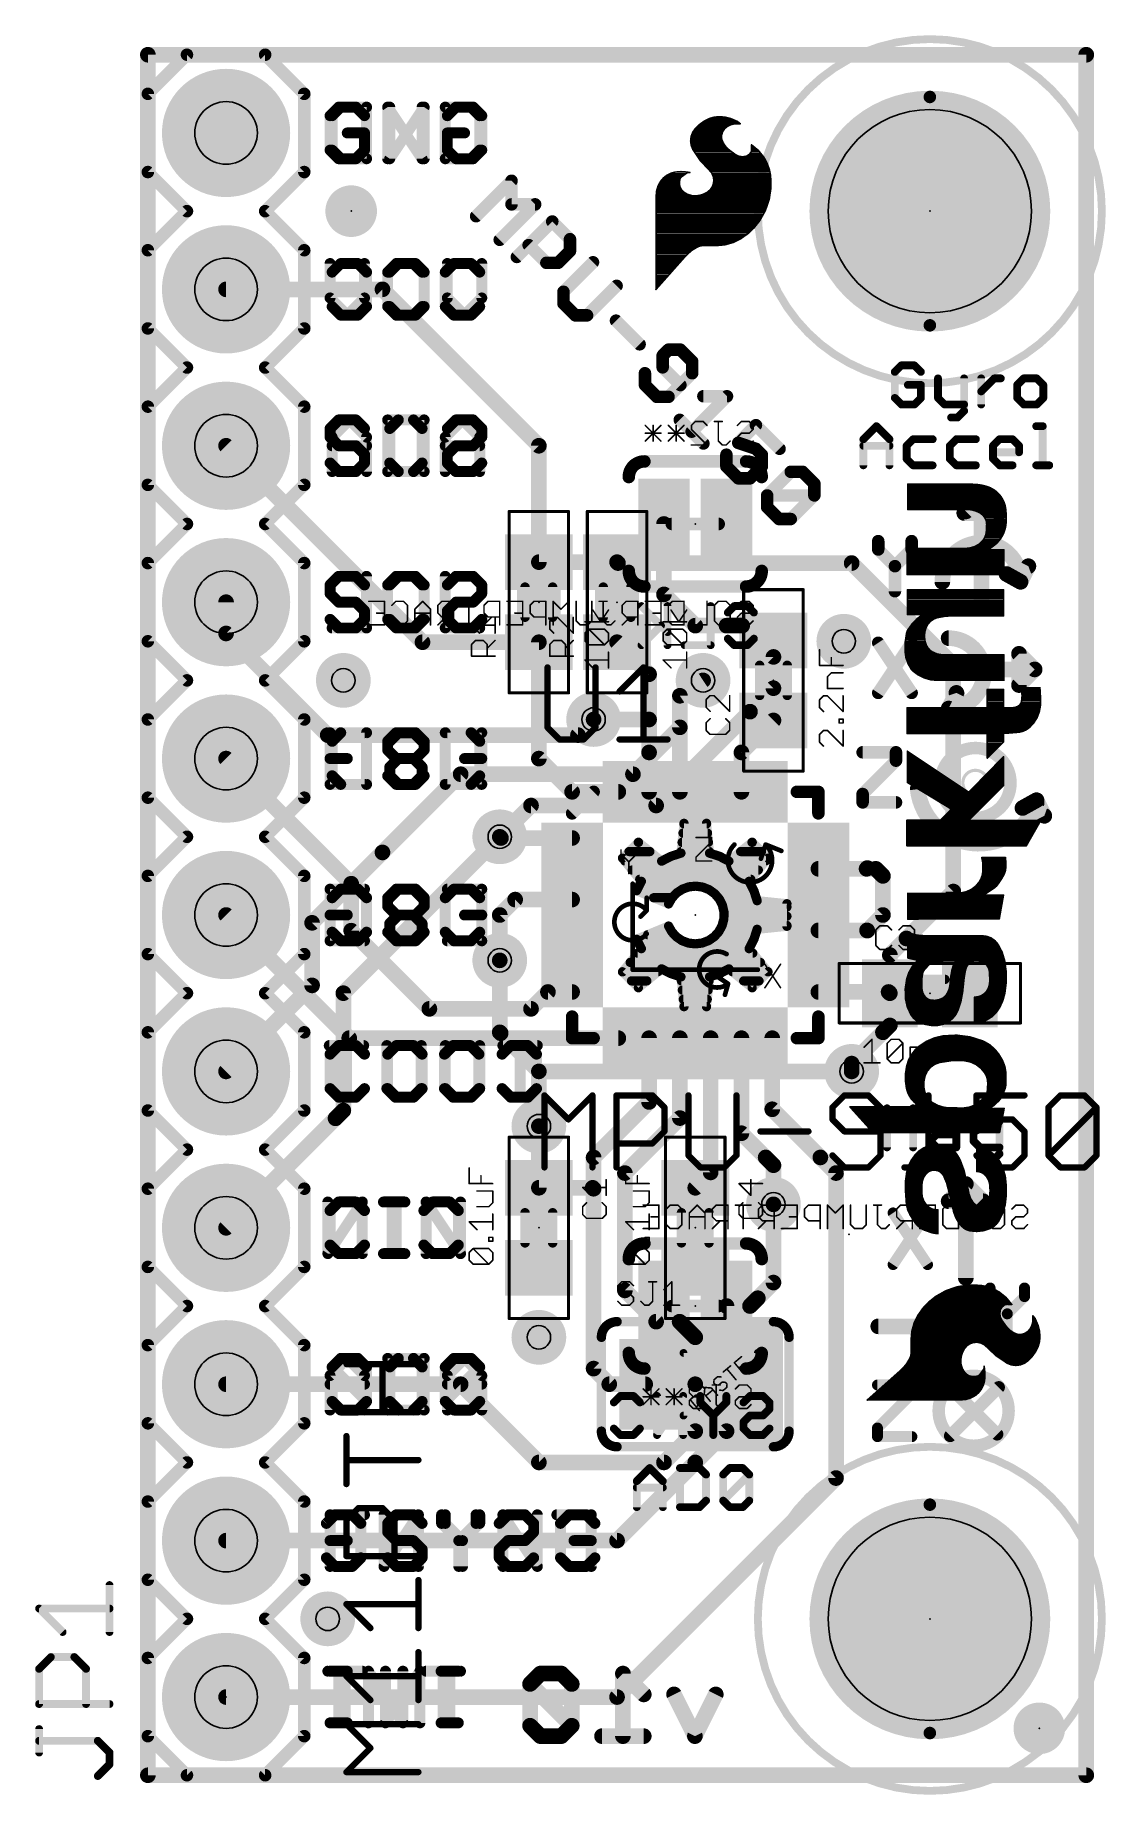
# Model space of a CAD drawing. Extents: x -1.8 to 15.6, y -0.3 to 28.3.
import ezdxf

# ---------------------------------------------------------------- set-up
doc = ezdxf.new("R2010")
doc.units = 0
for name, color, linetype in [('1', 12, 'CONTINUOUS'), ('16', 132, 'CONTINUOUS'), ('17', 110, 'CONTINUOUS'), ('18', 110, 'CONTINUOUS'), ('20', 53, 'CONTINUOUS'), ('21', 53, 'CONTINUOUS'), ('22', 53, 'CONTINUOUS'), ('23', 53, 'CONTINUOUS'), ('24', 53, 'CONTINUOUS'), ('25', 253, 'CONTINUOUS'), ('26', 253, 'CONTINUOUS'), ('27', 253, 'CONTINUOUS'), ('28', 253, 'CONTINUOUS'), ('29', 253, 'CONTINUOUS'), ('30', 253, 'CONTINUOUS'), ('31', 253, 'CONTINUOUS'), ('35', 253, 'CONTINUOUS'), ('39', 12, 'CONTINUOUS'), ('41', 12, 'CONTINUOUS'), ('42', 132, 'CONTINUOUS'), ('44', 253, 'CONTINUOUS'), ('51', 53, 'CONTINUOUS')]:
    doc.layers.add(name, color=color, linetype=linetype)

# ---------------------------------------------------------------- blocks, each defined once
blk = doc.blocks.new('RECT')
blk.add_solid([(-0.5, -0.5), (0.5, -0.5), (-0.5, 0.5), (0.5, 0.5)])
blk = doc.blocks.new('ROUNDP')
at = {"const_width": 0.5}
blk.add_lwpolyline([(0, -0.25, 1), (0, 0.25, 1), (0, -0.25)], format="xyb", dxfattribs=at)
blk = doc.blocks.new('PIE')
at = {"const_width": 0.5}
blk.add_lwpolyline([(0, -0.25, 1), (0, 0.25, 1), (0, -0.25)], format="xyb", dxfattribs=at)
blk = doc.blocks.new('ROUNDV')
at = {"const_width": 0.5}
blk.add_lwpolyline([(0, -0.25, 1), (0, 0.25, 1), (0, -0.25)], format="xyb", dxfattribs=at)

msp = doc.modelspace()

# ---------------------------------------------------------------- linework, layer by layer
at = {"layer": '1', "const_width": 0.254}
for points in [[(0, 27.94), (0, 0)], [(15.24, 27.94), (0, 27.94)], [(15.24, 0), (15.24, 27.94)], [(1.27, 24.13), (3.81, 24.13)], [(3.81, 24.13), (6.35, 21.59)], [(4.46, 18.4), (1.27, 21.59)], [(6.35, 21.59), (6.35, 19.7)], [(7.62, 19.7), (6.35, 19.7)], [(7.635, 19.685), (7.62, 19.7)], [(11.43, 19.685), (7.635, 19.685)], [(13.081, 18.034), (11.43, 19.685)], [(6.35, 18.4), (4.46, 18.4)], [(6.35, 16.51), (6.35, 18.4)], [(8.14, 17.88), (7.62, 18.4)], [(8.14, 17.145), (8.14, 17.88)], [(13.081, 14.351), (13.081, 18.034)], [(8.64, 17.53), (9.017, 17.78)], [(8.64, 15.97), (8.64, 17.53)], [(7.239, 17.145), (8.14, 17.145)], [(8.14, 16.61), (8.14, 17.145)], [(9.64, 16.61), (10.16, 17.13)], [(3.302, 14.478), (1.27, 16.51)], [(6.89, 15.97), (6.35, 16.51)], [(8.14, 15.97), (8.14, 16.61)], [(9.64, 15.97), (9.64, 16.61)], [(7.64, 15.97), (6.89, 15.97)], [(5.735, 15.22), (5.715, 15.24)], [(6.89, 15.22), (5.735, 15.22)], [(11.672, 14.72), (11.684, 14.732)], [(3.302, 13.716), (3.302, 14.478)], [(10.89, 14.72), (11.672, 14.72)], [(10.89, 14.72), (11.823, 14.72)], [(11.823, 14.72), (11.938, 14.605)], [(11.938, 14.605), (11.938, 13.97)], [(5.965, 14.22), (5.715, 13.97)], [(6.89, 14.22), (5.965, 14.22)], [(12.319, 13.589), (13.081, 14.351)], [(3.27, 11.97), (1.27, 13.97)], [(5.715, 13.97), (5.715, 13.2334)], [(11.938, 13.97), (11.684, 13.716)], [(4.572, 12.446), (3.302, 13.716)], [(10.89, 13.72), (11.68, 13.72)], [(11.68, 13.72), (11.684, 13.716)], [(12.05, 13.32), (12.319, 13.589)], [(12.05, 12.7), (12.05, 13.32)], [(6.223, 12.446), (4.572, 12.446)], [(6.497, 12.72), (6.223, 12.446)], [(6.89, 12.72), (6.497, 12.72)], [(10.89, 12.72), (12.03, 12.72)], [(12.03, 12.72), (12.05, 12.7)], [(12.05, 12.7), (12.05, 12.177)], [(12.05, 12.177), (11.953, 12.08)], [(7.64, 11.97), (3.27, 11.97)], [(8.14, 11.97), (8.14, 10.934)], [(8.64, 11.97), (8.64, 10.672)], [(9.14, 11.97), (9.14, 9.79)], [(9.64, 11.97), (9.64, 10.426)], [(10.14, 11.97), (10.14, 10.815)], [(11.43, 11.557), (11.938, 12.065)], [(11.953, 12.08), (11.938, 12.065)], [(11.43, 11.43), (11.43, 11.557)], [(8.14, 10.934), (7.239, 10.033)], [(10.14, 10.815), (10.922, 10.033)], [(6.35, 9.54), (6.35, 10.541)], [(8.64, 10.672), (7.747, 9.779)], [(9.64, 10.426), (10.033, 10.033)], [(7.239, 10.033), (7.239, 9.525)], [(10.16, 9.906), (10.033, 10.033)], [(10.16, 9.271), (10.16, 9.906)], [(10.922, 10.033), (11.176, 9.779)], [(7.747, 9.779), (7.747, 7.874)], [(9.14, 9.79), (8.89, 9.54)], [(11.176, 9.779), (11.176, 4.826)], [(6.35, 9.54), (7.224, 9.54)], [(7.224, 9.54), (7.239, 9.525)], [(7.239, 9.525), (7.239, 6.604)], [(7.747, 7.874), (8.255, 7.366)], [(8.255, 7.366), (8.636, 7.366)], [(8.636, 7.366), (8.763, 7.239)], [(8.89, 7.112), (8.763, 7.239)], [(8.89, 6.35), (8.89, 7.112)], [(7.239, 6.604), (7.493, 6.35)], [(1.27, 6.35), (5.08, 6.35)], [(5.08, 6.35), (6.35, 5.08)], [(7.493, 6.35), (8.0772, 6.35)], [(8.89, 6.35), (8.89, 5.588)], [(8.89, 5.588), (8.382, 5.08)], [(8.382, 5.08), (6.35, 5.08)], [(11.176, 4.826), (7.62, 1.27)], [(7.62, 1.27), (1.27, 1.27)], [(0, 0), (15.24, 0)]]:
    msp.add_lwpolyline(points, dxfattribs=at)
at = {"layer": '1', "const_width": 0.127}
for points in [[(0.0635, 27.94, 1), (-0.0635, 27.94)], [(0, 28.0035, 1), (0, 27.8765)], [(15.3035, 27.94, 1), (15.1765, 27.94)], [(15.24, 27.8765, 1), (15.24, 28.0035)], [(1.27, 24.1935, 1), (1.27, 24.0665)], [(3.8549, 24.1749, 1), (3.7651, 24.0851)], [(3.81, 24.0665, 1), (3.81, 24.1935)], [(6.4135, 21.59, 1), (6.2865, 21.59)], [(1.3149, 21.6349, 1), (1.2251, 21.5451)], [(6.3051, 21.5451, 1), (6.3949, 21.6349)], [(6.35, 19.7635, 1), (6.35, 19.6365)], [(6.2865, 19.7, 1), (6.4135, 19.7)], [(7.6649, 19.7449, 1), (7.5751, 19.6551)], [(7.635, 19.7485, 1), (7.635, 19.6215)], [(7.5901, 19.6401, 1), (7.6799, 19.7299)], [(7.62, 19.6365, 1), (7.62, 19.7635)], [(11.4749, 19.7299, 1), (11.3851, 19.6401)], [(11.43, 19.6215, 1), (11.43, 19.7485)], [(4.46, 18.4635, 1), (4.46, 18.3365)], [(4.4151, 18.3551, 1), (4.5049, 18.4449)], [(6.4135, 18.4, 1), (6.2865, 18.4)], [(6.35, 18.3365, 1), (6.35, 18.4635)], [(7.6649, 18.4449, 1), (7.5751, 18.3551)], [(8.2035, 17.88, 1), (8.0765, 17.88)], [(13.1445, 18.034, 1), (13.0175, 18.034)], [(13.0361, 17.9891, 1), (13.1259, 18.0789)], [(8.0951, 17.8351, 1), (8.1849, 17.9249)], [(9.0521, 17.7271, 1), (8.9819, 17.8329)], [(8.7035, 17.53, 1), (8.5765, 17.53)], [(8.6049, 17.5829, 1), (8.6751, 17.4771)], [(7.239, 17.2085, 1), (7.239, 17.0815)], [(8.2035, 17.145, 1), (8.0765, 17.145)], [(8.0765, 17.145, 1), (8.2035, 17.145)], [(8.14, 17.0815, 1), (8.14, 17.2085)], [(10.2049, 17.0851, 1), (10.1151, 17.1749)], [(1.3149, 16.5549, 1), (1.2251, 16.4651)], [(6.3949, 16.5549, 1), (6.3051, 16.4651)], [(6.2865, 16.51, 1), (6.4135, 16.51)], [(8.2035, 16.61, 1), (8.0765, 16.61)], [(8.0765, 16.61, 1), (8.2035, 16.61)], [(9.7035, 16.61, 1), (9.5765, 16.61)], [(9.5951, 16.6549, 1), (9.6849, 16.5651)], [(6.89, 16.0335, 1), (6.89, 15.9065)], [(6.8451, 15.9251, 1), (6.9349, 16.0149)], [(7.64, 15.9065, 1), (7.64, 16.0335)], [(8.0765, 15.97, 1), (8.2035, 15.97)], [(8.5765, 15.97, 1), (8.7035, 15.97)], [(9.5765, 15.97, 1), (9.7035, 15.97)], [(5.7599, 15.2849, 1), (5.6701, 15.1951)], [(5.735, 15.2835, 1), (5.735, 15.1565)], [(5.6901, 15.1751, 1), (5.7799, 15.2649)], [(6.89, 15.1565, 1), (6.89, 15.2835)], [(3.3655, 14.478, 1), (3.2385, 14.478)], [(3.2571, 14.4331, 1), (3.3469, 14.5229)], [(10.89, 14.7835, 1), (10.89, 14.6565)], [(10.89, 14.7835, 1), (10.89, 14.6565)], [(11.6271, 14.7649, 1), (11.7169, 14.6751)], [(11.7289, 14.6871, 1), (11.6391, 14.7769)], [(11.672, 14.6565, 1), (11.672, 14.7835)], [(11.8679, 14.7649, 1), (11.7781, 14.6751)], [(11.823, 14.6565, 1), (11.823, 14.7835)], [(12.0015, 14.605, 1), (11.8745, 14.605)], [(11.8931, 14.5601, 1), (11.9829, 14.6499)], [(5.965, 14.2835, 1), (5.965, 14.1565)], [(6.0099, 14.1751, 1), (5.9201, 14.2649)], [(6.89, 14.1565, 1), (6.89, 14.2835)], [(13.0175, 14.351, 1), (13.1445, 14.351)], [(13.1259, 14.3061, 1), (13.0361, 14.3959)], [(1.3149, 14.0149, 1), (1.2251, 13.9251)], [(5.7785, 13.97, 1), (5.6515, 13.97)], [(5.6701, 14.0149, 1), (5.7599, 13.9251)], [(11.8745, 13.97, 1), (12.0015, 13.97)], [(11.9829, 13.9251, 1), (11.8931, 14.0149)], [(3.3469, 13.7609, 1), (3.2571, 13.6711)], [(3.2385, 13.716, 1), (3.3655, 13.716)], [(10.89, 13.7835, 1), (10.89, 13.6565)], [(11.7249, 13.7649, 1), (11.6351, 13.6751)], [(11.6391, 13.7609, 1), (11.7289, 13.6711)], [(11.6391, 13.6711, 1), (11.7289, 13.7609)], [(11.68, 13.6565, 1), (11.68, 13.7835)], [(12.1135, 13.32, 1), (11.9865, 13.32)], [(12.2741, 13.6339, 1), (12.3639, 13.5441)], [(12.3639, 13.5441, 1), (12.2741, 13.6339)], [(5.6515, 13.2334, 1), (5.7785, 13.2334)], [(12.0051, 13.3649, 1), (12.0949, 13.2751)], [(6.497, 12.7835, 1), (6.497, 12.6565)], [(6.5419, 12.6751, 1), (6.4521, 12.7649)], [(6.89, 12.6565, 1), (6.89, 12.7835)], [(10.89, 12.7835, 1), (10.89, 12.6565)], [(12.0749, 12.7649, 1), (11.9851, 12.6751)], [(12.1135, 12.7, 1), (11.9865, 12.7)], [(11.9865, 12.7, 1), (12.1135, 12.7)], [(12.0051, 12.6551, 1), (12.0949, 12.7449)], [(12.03, 12.6565, 1), (12.03, 12.7835)], [(4.572, 12.5095, 1), (4.572, 12.3825)], [(4.5271, 12.4011, 1), (4.6169, 12.4909)], [(6.1781, 12.4909, 1), (6.2679, 12.4011)], [(6.223, 12.3825, 1), (6.223, 12.5095)], [(12.0949, 12.1321, 1), (12.0051, 12.2219)], [(3.27, 12.0335, 1), (3.27, 11.9065)], [(3.2251, 11.9251, 1), (3.3149, 12.0149)], [(7.64, 11.9065, 1), (7.64, 12.0335)], [(8.2035, 11.97, 1), (8.0765, 11.97)], [(8.7035, 11.97, 1), (8.5765, 11.97)], [(9.2035, 11.97, 1), (9.0765, 11.97)], [(9.7035, 11.97, 1), (9.5765, 11.97)], [(10.2035, 11.97, 1), (10.0765, 11.97)], [(11.8931, 12.1099, 1), (11.9829, 12.0201)], [(11.9081, 12.1249, 1), (11.9979, 12.0351)], [(11.9829, 12.0201, 1), (11.8931, 12.1099)], [(11.9979, 12.0351, 1), (11.9081, 12.1249)], [(11.9865, 12.177, 1), (12.1135, 12.177)], [(11.4935, 11.557, 1), (11.3665, 11.557)], [(11.3851, 11.6019, 1), (11.4749, 11.5121)], [(11.3665, 11.43, 1), (11.4935, 11.43)], [(8.0765, 10.934, 1), (8.2035, 10.934)], [(8.1849, 10.8891, 1), (8.0951, 10.9789)], [(10.1849, 10.8599, 1), (10.0951, 10.7701)], [(10.0765, 10.815, 1), (10.2035, 10.815)], [(6.4135, 10.541, 1), (6.2865, 10.541)], [(8.5765, 10.672, 1), (8.7035, 10.672)], [(8.6849, 10.6271, 1), (8.5951, 10.7169)], [(9.6849, 10.4709, 1), (9.5951, 10.3811)], [(9.5765, 10.426, 1), (9.7035, 10.426)], [(7.3025, 10.033, 1), (7.1755, 10.033)], [(7.1941, 10.0779, 1), (7.2839, 9.9881)], [(10.0779, 10.0779, 1), (9.9881, 9.9881)], [(9.9881, 9.9881, 1), (10.0779, 10.0779)], [(10.2235, 9.906, 1), (10.0965, 9.906)], [(10.1151, 9.8611, 1), (10.2049, 9.9509)], [(10.9669, 10.0779, 1), (10.8771, 9.9881)], [(10.8771, 9.9881, 1), (10.9669, 10.0779)], [(7.8105, 9.779, 1), (7.6835, 9.779)], [(7.7021, 9.8239, 1), (7.7919, 9.7341)], [(9.0765, 9.79, 1), (9.2035, 9.79)], [(9.1849, 9.7451, 1), (9.0951, 9.8349)], [(11.2395, 9.779, 1), (11.1125, 9.779)], [(11.1311, 9.7341, 1), (11.2209, 9.8239)], [(6.35, 9.6035, 1), (6.35, 9.4765)], [(6.2865, 9.54, 1), (6.4135, 9.54)], [(7.2689, 9.5849, 1), (7.1791, 9.4951)], [(7.3025, 9.525, 1), (7.1755, 9.525)], [(7.1755, 9.525, 1), (7.3025, 9.525)], [(7.1941, 9.4801, 1), (7.2839, 9.5699)], [(7.224, 9.4765, 1), (7.224, 9.6035)], [(8.8451, 9.5849, 1), (8.9349, 9.4951)], [(10.0965, 9.271, 1), (10.2235, 9.271)], [(7.7919, 7.9189, 1), (7.7021, 7.8291)], [(7.6835, 7.874, 1), (7.8105, 7.874)], [(8.255, 7.4295, 1), (8.255, 7.3025)], [(8.2101, 7.3211, 1), (8.2999, 7.4109)], [(8.6809, 7.4109, 1), (8.5911, 7.3211)], [(8.636, 7.3025, 1), (8.636, 7.4295)], [(8.8079, 7.2839, 1), (8.7181, 7.1941)], [(8.7181, 7.1941, 1), (8.8079, 7.2839)], [(8.9535, 7.112, 1), (8.8265, 7.112)], [(8.8451, 7.0671, 1), (8.9349, 7.1569)], [(7.2839, 6.6489, 1), (7.1941, 6.5591)], [(7.1755, 6.604, 1), (7.3025, 6.604)], [(1.27, 6.4135, 1), (1.27, 6.2865)], [(5.1249, 6.3949, 1), (5.0351, 6.3051)], [(5.08, 6.2865, 1), (5.08, 6.4135)], [(7.493, 6.4135, 1), (7.493, 6.2865)], [(7.4481, 6.3051, 1), (7.5379, 6.3949)], [(8.0772, 6.2865, 1), (8.0772, 6.4135)], [(8.9535, 6.35, 1), (8.8265, 6.35)], [(8.8265, 6.35, 1), (8.9535, 6.35)], [(8.8265, 5.588, 1), (8.9535, 5.588)], [(8.9349, 5.5431, 1), (8.8451, 5.6329)], [(6.35, 5.1435, 1), (6.35, 5.0165)], [(6.3051, 5.0351, 1), (6.3949, 5.1249)], [(8.3371, 5.1249, 1), (8.4269, 5.0351)], [(8.382, 5.0165, 1), (8.382, 5.1435)], [(11.1125, 4.826, 1), (11.2395, 4.826)], [(11.2209, 4.7811, 1), (11.1311, 4.8709)], [(1.27, 1.3335, 1), (1.27, 1.2065)], [(7.5751, 1.3149, 1), (7.6649, 1.2251)], [(7.62, 1.2065, 1), (7.62, 1.3335)], [(0, 0.0635, 1), (0, -0.0635)], [(-0.0635, 0, 1), (0.0635, 0)], [(15.1765, 0, 1), (15.3035, 0)], [(15.24, -0.0635, 1), (15.24, 0.0635)]]:
    msp.add_lwpolyline(points, format="xyb", dxfattribs=at)
at = {"layer": '16'}
for points, const_width in [([(0, 27.94), (0, 0)], 0.254), ([(15.24, 27.94), (0, 27.94)], 0.254), ([(15.24, 0), (15.24, 27.94)], 0.254), ([(8.382, 20.32), (8.382, 19.177)], 0.254), ([(9.271, 20.32), (8.509, 20.32)], 0.2032), ([(1.27, 19.05), (1.27, 18.542)], 0.254), ([(8.382, 19.177), (8.89, 18.669)], 0.254), ([(1.27, 18.542), (2.921, 16.891)], 0.254), ([(8.89, 18.669), (9.398, 18.669)], 0.254), ([(9.398, 18.669), (9.652, 18.669)], 0.254), ([(9.652, 18.669), (10.16, 18.161)], 0.254), ([(10.16, 18.161), (10.16, 17.653)], 0.254), ([(8.64, 17.53), (9.017, 17.78)], 0.254), ([(10.16, 17.653), (9.779, 17.272)], 0.254), ([(8.64, 17.018), (8.64, 17.53)], 0.254), ([(6.985, 16.891), (7.239, 17.145)], 0.254), ([(7.878, 16.256), (8.64, 17.018)], 0.254), ([(9.779, 17.272), (8.255, 15.748)], 0.254), ([(2.921, 16.891), (6.985, 16.891)], 0.254), ([(3.81, 14.986), (5.08, 16.256)], 0.254), ([(5.08, 16.256), (7.878, 16.256)], 0.254), ([(6.223, 15.748), (5.715, 15.24)], 0.254), ([(8.255, 15.748), (6.223, 15.748)], 0.254), ([(3.175, 12.7), (5.715, 15.24)], 0.254), ([(3.81, 14.986), (2.667, 13.843)], 0.254), ([(2.667, 13.843), (2.667, 12.827)], 0.254), ([(5.715, 13.2334), (5.715, 12.065)], 0.254), ([(2.667, 12.827), (1.27, 11.43)], 0.254), ([(3.175, 10.795), (3.175, 12.7)], 0.254), ([(5.715, 12.065), (5.73, 12.05)], 0.254), ([(5.73, 12.05), (6.35, 11.43)], 0.254), ([(6.35, 11.43), (11.43, 11.43)], 0.254), ([(6.35, 11.43), (6.35, 10.541)], 0.254), ([(3.048, 10.668), (3.175, 10.795)], 0.254), ([(1.27, 8.89), (3.048, 10.668)], 0.254), ([(10.16, 9.271), (10.16, 8.001)], 0.254), ([(10.16, 8.001), (9.906, 7.747)], 0.254), ([(8.509, 7.62), (9.271, 7.62)], 0.2032), ([(9.398, 7.62), (9.779, 7.62)], 0.254), ([(9.398, 7.62), (9.398, 5.588)], 0.254), ([(9.779, 7.62), (9.906, 7.747)], 0.254), ([(9.398, 5.588), (8.89, 5.08)], 0.254), ([(7.62, 3.81), (8.89, 5.08)], 0.254), ([(1.27, 3.81), (7.62, 3.81)], 0.254), ([(6.376, 1.6519), (6.2065, 1.4824)], 0.254), ([(6.7149, 1.6519), (6.376, 1.6519)], 0.254), ([(6.8844, 1.4824), (6.7149, 1.6519)], 0.254), ([(8.0538, 1.3129), (7.7148, 1.6519)], 0.254), ([(7.7148, 1.6519), (7.7148, 0.635)], 0.254), ([(6.2065, 1.4824), (6.2065, 0.8045)], 0.254), ([(6.8844, 0.8045), (6.2065, 1.4824)], 0.254), ([(6.8844, 0.8045), (6.8844, 1.4824)], 0.254), ([(8.8842, 0.635), (8.5453, 1.3129)], 0.254), ([(9.2232, 1.3129), (8.8842, 0.635)], 0.254), ([(6.2065, 0.8045), (6.376, 0.635)], 0.254), ([(6.7149, 0.635), (6.8844, 0.8045)], 0.254), ([(6.376, 0.635), (6.7149, 0.635)], 0.254), ([(8.0538, 0.635), (7.3759, 0.635)], 0.254), ([(0, 0), (15.24, 0)], 0.254)]:
    msp.add_lwpolyline(points, dxfattribs=dict(at, const_width=const_width))
for points, const_width in [([(0.0635, 27.94, 1), (-0.0635, 27.94)], 0.127), ([(0, 28.0035, 1), (0, 27.8765)], 0.127), ([(15.3035, 27.94, 1), (15.1765, 27.94)], 0.127), ([(15.24, 27.8765, 1), (15.24, 28.0035)], 0.127), ([(8.4455, 20.32, 1), (8.3185, 20.32)], 0.127), ([(8.509, 20.3708, 1), (8.509, 20.2692)], 0.1016), ([(9.271, 20.2692, 1), (9.271, 20.3708)], 0.1016), ([(1.3335, 19.05, 1), (1.2065, 19.05)], 0.127), ([(8.4269, 19.2219, 1), (8.3371, 19.1321)], 0.127), ([(8.3185, 19.177, 1), (8.4455, 19.177)], 0.127), ([(1.3149, 18.5869, 1), (1.2251, 18.4971)], 0.127), ([(1.2065, 18.542, 1), (1.3335, 18.542)], 0.127), ([(8.89, 18.7325, 1), (8.89, 18.6055)], 0.127), ([(8.8451, 18.6241, 1), (8.9349, 18.7139)], 0.127), ([(9.398, 18.7325, 1), (9.398, 18.6055)], 0.127), ([(9.398, 18.6055, 1), (9.398, 18.7325)], 0.127), ([(9.6969, 18.7139, 1), (9.6071, 18.6241)], 0.127), ([(9.652, 18.6055, 1), (9.652, 18.7325)], 0.127), ([(10.2235, 18.161, 1), (10.0965, 18.161)], 0.127), ([(10.1151, 18.1161, 1), (10.2049, 18.2059)], 0.127), ([(9.0521, 17.7271, 1), (8.9819, 17.8329)], 0.127), ([(10.0965, 17.653, 1), (10.2235, 17.653)], 0.127), ([(10.2049, 17.6081, 1), (10.1151, 17.6979)], 0.127), ([(8.7035, 17.53, 1), (8.5765, 17.53)], 0.127), ([(8.6049, 17.5829, 1), (8.6751, 17.4771)], 0.127), ([(7.2839, 17.1001, 1), (7.1941, 17.1899)], 0.127), ([(9.7341, 17.3169, 1), (9.8239, 17.2271)], 0.127), ([(9.8239, 17.2271, 1), (9.7341, 17.3169)], 0.127), ([(2.921, 16.9545, 1), (2.921, 16.8275)], 0.127), ([(2.8761, 16.8461, 1), (2.9659, 16.9359)], 0.127), ([(6.9401, 16.9359, 1), (7.0299, 16.8461)], 0.127), ([(6.985, 16.8275, 1), (6.985, 16.9545)], 0.127), ([(8.5765, 17.018, 1), (8.7035, 17.018)], 0.127), ([(8.6849, 16.9731, 1), (8.5951, 17.0629)], 0.127), ([(5.08, 16.3195, 1), (5.08, 16.1925)], 0.127), ([(5.1249, 16.2111, 1), (5.0351, 16.3009)], 0.127), ([(7.8331, 16.3009, 1), (7.9229, 16.2111)], 0.127), ([(7.878, 16.1925, 1), (7.878, 16.3195)], 0.127), ([(6.223, 15.8115, 1), (6.223, 15.6845)], 0.127), ([(6.2679, 15.7031, 1), (6.1781, 15.7929)], 0.127), ([(8.2101, 15.7929, 1), (8.2999, 15.7031)], 0.127), ([(8.255, 15.6845, 1), (8.255, 15.8115)], 0.127), ([(5.6701, 15.2849, 1), (5.7599, 15.1951)], 0.127), ([(5.7599, 15.1951, 1), (5.6701, 15.2849)], 0.127), ([(3.7651, 15.0309, 1), (3.8549, 14.9411)], 0.127), ([(3.8549, 14.9411, 1), (3.7651, 15.0309)], 0.127), ([(2.7305, 13.843, 1), (2.6035, 13.843)], 0.127), ([(2.6221, 13.8879, 1), (2.7119, 13.7981)], 0.127), ([(5.7785, 13.2334, 1), (5.6515, 13.2334)], 0.127), ([(2.6035, 12.827, 1), (2.7305, 12.827)], 0.127), ([(2.7119, 12.7821, 1), (2.6221, 12.8719)], 0.127), ([(3.2385, 12.7, 1), (3.1115, 12.7)], 0.127), ([(3.1301, 12.7449, 1), (3.2199, 12.6551)], 0.127), ([(5.7599, 12.1099, 1), (5.6701, 12.0201)], 0.127), ([(5.6515, 12.065, 1), (5.7785, 12.065)], 0.127), ([(5.7749, 12.0949, 1), (5.6851, 12.0051)], 0.127), ([(5.6851, 12.0051, 1), (5.7749, 12.0949)], 0.127), ([(1.2251, 11.4749, 1), (1.3149, 11.3851)], 0.127), ([(6.35, 11.4935, 1), (6.35, 11.3665)], 0.127), ([(6.4135, 11.43, 1), (6.2865, 11.43)], 0.127), ([(6.3051, 11.3851, 1), (6.3949, 11.4749)], 0.127), ([(11.43, 11.3665, 1), (11.43, 11.4935)], 0.127), ([(3.1115, 10.795, 1), (3.2385, 10.795)], 0.127), ([(3.2199, 10.7501, 1), (3.1301, 10.8399)], 0.127), ([(3.0031, 10.7129, 1), (3.0929, 10.6231)], 0.127), ([(3.0929, 10.6231, 1), (3.0031, 10.7129)], 0.127), ([(6.2865, 10.541, 1), (6.4135, 10.541)], 0.127), ([(10.2235, 9.271, 1), (10.0965, 9.271)], 0.127), ([(1.2251, 8.9349, 1), (1.3149, 8.8451)], 0.127), ([(10.0965, 8.001, 1), (10.2235, 8.001)], 0.127), ([(10.2049, 7.9561, 1), (10.1151, 8.0459)], 0.127), ([(8.509, 7.6708, 1), (8.509, 7.5692)], 0.1016), ([(9.271, 7.5692, 1), (9.271, 7.6708)], 0.1016), ([(9.398, 7.6835, 1), (9.398, 7.5565)], 0.127), ([(9.4615, 7.62, 1), (9.3345, 7.62)], 0.127), ([(9.7341, 7.6649, 1), (9.8239, 7.5751)], 0.127), ([(9.779, 7.5565, 1), (9.779, 7.6835)], 0.127), ([(9.8611, 7.7919, 1), (9.9509, 7.7021)], 0.127), ([(9.9509, 7.7021, 1), (9.8611, 7.7919)], 0.127), ([(9.3345, 5.588, 1), (9.4615, 5.588)], 0.127), ([(9.4429, 5.5431, 1), (9.3531, 5.6329)], 0.127), ([(8.8451, 5.1249, 1), (8.9349, 5.0351)], 0.127), ([(8.9349, 5.0351, 1), (8.8451, 5.1249)], 0.127), ([(1.27, 3.8735, 1), (1.27, 3.7465)], 0.127), ([(7.5751, 3.8549, 1), (7.6649, 3.7651)], 0.127), ([(7.62, 3.7465, 1), (7.62, 3.8735)], 0.127), ([(6.376, 1.7154, 1), (6.376, 1.5884)], 0.127), ([(6.4209, 1.607, 1), (6.3311, 1.6968)], 0.127), ([(6.7598, 1.6968, 1), (6.67, 1.607)], 0.127), ([(6.7149, 1.5884, 1), (6.7149, 1.7154)], 0.127), ([(7.7597, 1.6968, 1), (7.6699, 1.607)], 0.127), ([(7.7783, 1.6519, 1), (7.6513, 1.6519)], 0.127), ([(6.27, 1.4824, 1), (6.143, 1.4824)], 0.127), ([(6.2514, 1.5273, 1), (6.1616, 1.4375)], 0.127), ([(6.1616, 1.5273, 1), (6.2514, 1.4375)], 0.127), ([(6.9479, 1.4824, 1), (6.8209, 1.4824)], 0.127), ([(6.8395, 1.4375, 1), (6.9293, 1.5273)], 0.127), ([(8.6021, 1.3413, 1), (8.4885, 1.2845)], 0.127), ([(9.28, 1.2845, 1), (9.1664, 1.3413)], 0.127), ([(8.0089, 1.268, 1), (8.0987, 1.3578)], 0.127), ([(6.2514, 0.8494, 1), (6.1616, 0.7596)], 0.127), ([(6.143, 0.8045, 1), (6.27, 0.8045)], 0.127), ([(6.8209, 0.8045, 1), (6.9479, 0.8045)], 0.127), ([(6.9293, 0.7596, 1), (6.8395, 0.8494)], 0.127), ([(6.8395, 0.7596, 1), (6.9293, 0.8494)], 0.127), ([(6.376, 0.6985, 1), (6.376, 0.5715)], 0.127), ([(6.3311, 0.5901, 1), (6.4209, 0.6799)], 0.127), ([(6.67, 0.6799, 1), (6.7598, 0.5901)], 0.127), ([(6.7149, 0.5715, 1), (6.7149, 0.6985)], 0.127), ([(7.3759, 0.6985, 1), (7.3759, 0.5715)], 0.127), ([(7.6513, 0.635, 1), (7.7783, 0.635)], 0.127), ([(8.0538, 0.5715, 1), (8.0538, 0.6985)], 0.127), ([(8.8274, 0.6634, 1), (8.941, 0.6066)], 0.127), ([(8.8274, 0.6066, 1), (8.941, 0.6634)], 0.127), ([(0, 0.0635, 1), (0, -0.0635)], 0.127), ([(-0.0635, 0, 1), (0.0635, 0)], 0.127), ([(15.1765, 0, 1), (15.3035, 0)], 0.127), ([(15.24, -0.0635, 1), (15.24, 0.0635)], 0.127)]:
    msp.add_lwpolyline(points, format="xyb", dxfattribs=dict(at, const_width=const_width))
at = {"layer": '20', "const_width": 0.2032}
for points in [[(15.24, 27.94), (0, 27.94)], [(0, 27.94), (0, 0)], [(15.24, 0), (15.24, 27.94)], [(0, 0), (15.24, 0)]]:
    msp.add_lwpolyline(points, dxfattribs=at)
at = {"layer": '20', "const_width": 0.1016}
for points in [[(0, 27.9908, 1), (0, 27.8892)], [(0.0508, 27.94, 1), (-0.0508, 27.94)], [(15.2908, 27.94, 1), (15.1892, 27.94)], [(15.24, 27.8892, 1), (15.24, 27.9908)], [(0, 0.0508, 1), (0, -0.0508)], [(-0.0508, 0, 1), (0.0508, 0)], [(15.1892, 0, 1), (15.2908, 0)], [(15.24, -0.0508, 1), (15.24, 0.0508)]]:
    msp.add_lwpolyline(points, format="xyb", dxfattribs=at)
at = {"layer": '20'}
for centre in [(12.7, 25.4), (12.7, 2.54)]:
    msp.add_circle(centre, 1.651, dxfattribs=at)
at = {"layer": '21'}
for points, const_width in [([(0, 27.305), (0.635, 27.94)], 0.2032), ([(0.635, 27.94), (1.905, 27.94)], 0.2032), ([(1.905, 27.94), (2.54, 27.305)], 0.2032), ([(0, 26.035), (0, 27.305)], 0.2032), ([(2.54, 27.305), (2.54, 26.035)], 0.2032), ([(3.0989, 27.0898), (2.9591, 26.95)], 0.1778), ([(3.3786, 27.0898), (3.0989, 27.0898)], 0.1778), ([(3.5184, 26.95), (3.3786, 27.0898)], 0.1778), ([(3.8946, 26.2509), (3.8946, 27.0898)], 0.1778), ([(3.8946, 27.0898), (4.4539, 26.2509)], 0.1778), ([(4.4539, 26.2509), (4.4539, 27.0898)], 0.1778), ([(4.8301, 27.0898), (4.8301, 26.2509)], 0.1778), ([(5.2496, 27.0898), (4.8301, 27.0898)], 0.1778), ([(5.3894, 26.95), (5.2496, 27.0898)], 0.1778), ([(2.9591, 26.95), (2.9591, 26.3907)], 0.1778), ([(5.3894, 26.3907), (5.3894, 26.95)], 0.1778), ([(9.0399, 26.8656), (8.9622, 26.8096)], 0.0254), ([(9.1179, 26.9044), (9.0399, 26.8656)], 0.0254), ([(9.0552, 26.8732), (9.5367, 26.8732)], 0.0254), ([(9.1062, 26.8986), (9.478, 26.8986)], 0.0254), ([(9.2019, 26.9276), (9.1179, 26.9044)], 0.0254), ([(9.189, 26.924), (9.3854, 26.924)], 0.0254), ([(9.2888, 26.9342), (9.2019, 26.9276)], 0.0254), ([(9.3788, 26.9257), (9.2888, 26.9342)], 0.0254), ([(9.4666, 26.9037), (9.3788, 26.9257)], 0.0254), ([(9.4895, 26.8935), (9.4666, 26.9037)], 0.0254), ([(9.5251, 26.8783), (9.4895, 26.8935)], 0.0254), ([(9.5755, 26.8562), (9.5251, 26.8783)], 0.0254), ([(9.619, 26.8224), (9.5755, 26.8562)], 0.0254), ([(3.5184, 26.6704), (3.2387, 26.6704)], 0.1778), ([(3.5184, 26.3907), (3.5184, 26.6704)], 0.1778), ([(8.8227, 26.6141), (8.8141, 26.5404)], 0.0254), ([(8.8174, 26.5684), (9.3209, 26.5684)], 0.0254), ([(8.8203, 26.5938), (9.3158, 26.5938)], 0.0254), ([(8.8495, 26.6833), (8.8227, 26.6141)], 0.0254), ([(8.8247, 26.6192), (9.3164, 26.6192)], 0.0254), ([(8.8345, 26.6446), (9.3214, 26.6446)], 0.0254), ([(8.8443, 26.67), (9.329, 26.67)], 0.0254), ([(8.8926, 26.7437), (8.8495, 26.6833)], 0.0254), ([(8.8581, 26.6954), (9.3402, 26.6954)], 0.0254), ([(8.8762, 26.7208), (9.356, 26.7208)], 0.0254), ([(8.9622, 26.8096), (8.8926, 26.7437)], 0.0254), ([(8.8952, 26.7462), (9.3776, 26.7462)], 0.0254), ([(8.9221, 26.7716), (9.4047, 26.7716)], 0.0254), ([(8.9489, 26.797), (9.4518, 26.797)], 0.0254), ([(8.98, 26.8224), (9.619, 26.8224)], 0.0254), ([(9.0152, 26.8478), (9.5864, 26.8478)], 0.0254), ([(9.3154, 26.596), (9.3168, 26.6294)], 0.0254), ([(9.3219, 26.5633), (9.3154, 26.596)], 0.0254), ([(9.3168, 26.6294), (9.3334, 26.6844)], 0.0254), ([(9.3434, 26.5118), (9.3219, 26.5633)], 0.0254), ([(9.3334, 26.6844), (9.3637, 26.7333)], 0.0254), ([(9.3637, 26.7333), (9.4057, 26.7725)], 0.0254), ([(9.4057, 26.7725), (9.4565, 26.7995)], 0.0254), ([(9.4565, 26.7995), (9.5077, 26.814)], 0.0254), ([(9.5077, 26.814), (9.5606, 26.8199)], 0.0254), ([(9.5606, 26.8199), (9.6216, 26.8199)], 0.0254), ([(9.6215, 26.8199), (9.619, 26.8224)], 0.0254), ([(9.6216, 26.8199), (9.6215, 26.8199)], 0.0254), ([(2.9591, 26.3907), (3.0989, 26.2509)], 0.1778), ([(3.0989, 26.2509), (3.3786, 26.2509)], 0.1778), ([(3.3786, 26.2509), (3.5184, 26.3907)], 0.1778), ([(4.8301, 26.2509), (5.2496, 26.2509)], 0.1778), ([(5.2496, 26.2509), (5.3894, 26.3907)], 0.1778), ([(8.8141, 26.5404), (8.824, 26.4669)], 0.0254), ([(8.8144, 26.543), (9.3304, 26.543)], 0.0254), ([(8.8172, 26.5176), (9.341, 26.5176)], 0.0254), ([(8.8206, 26.4922), (9.3555, 26.4922)], 0.0254), ([(8.824, 26.4669), (8.852, 26.3982)], 0.0254), ([(8.8241, 26.4668), (9.3712, 26.4668)], 0.0254), ([(8.8344, 26.4414), (9.3923, 26.4414)], 0.0254), ([(8.8448, 26.416), (9.4159, 26.416)], 0.0254), ([(8.852, 26.3982), (8.9706, 26.2224)], 0.0254), ([(8.8571, 26.3906), (9.4455, 26.3906)], 0.0254), ([(8.8743, 26.3652), (9.4795, 26.3652)], 0.0254), ([(8.8914, 26.3398), (9.5147, 26.3398)], 0.0254), ([(8.9085, 26.3144), (9.5528, 26.3144)], 0.0254), ([(8.9257, 26.289), (9.6174, 26.289)], 0.0254), ([(9.3727, 26.4643), (9.3434, 26.5118)], 0.0254), ([(9.409, 26.4219), (9.3727, 26.4643)], 0.0254), ([(9.4514, 26.3855), (9.409, 26.4219)], 0.0254), ([(9.5428, 26.3195), (9.4514, 26.3855)], 0.0254), ([(9.5941, 26.2933), (9.5428, 26.3195)], 0.0254), ([(9.6507, 26.2829), (9.5941, 26.2933)], 0.0254), ([(9.7079, 26.289), (9.6507, 26.2829)], 0.0254), ([(9.7283, 26.2966), (9.7079, 26.289)], 0.0254), ([(9.7079, 26.289), (9.9935, 26.289)], 0.0254), ([(9.7672, 26.3234), (9.7283, 26.2966)], 0.0254), ([(9.7541, 26.3144), (9.9733, 26.3144)], 0.0254), ([(9.7968, 26.3601), (9.7672, 26.3234)], 0.0254), ([(9.7804, 26.3398), (9.953, 26.3398)], 0.0254), ([(9.8025, 26.3736), (9.7968, 26.3601)], 0.0254), ([(9.799, 26.3652), (9.9328, 26.3652)], 0.0254), ([(9.8045, 26.3881), (9.8025, 26.3736)], 0.0254), ([(9.9171, 26.3849), (9.8045, 26.477)], 0.0254), ([(9.8045, 26.477), (9.8045, 26.3881)], 0.0254), ([(9.8045, 26.4668), (9.817, 26.4668)], 0.0254), ([(9.8045, 26.4414), (9.848, 26.4414)], 0.0254), ([(9.8045, 26.416), (9.8791, 26.416)], 0.0254), ([(9.8045, 26.3906), (9.9101, 26.3906)], 0.0254), ([(10.0077, 26.2712), (9.9171, 26.3849)], 0.0254), ([(0, 26.035), (0.635, 25.4)], 0.2032), ([(1.905, 25.4), (2.54, 26.035)], 0.2032), ([(8.495, 26.0166), (8.4302, 25.9845)], 0.0254), ([(8.4809, 26.0096), (8.7399, 26.0096)], 0.0254), ([(8.5649, 26.035), (8.495, 26.0166)], 0.0254), ([(8.6589, 26.0424), (8.5649, 26.035)], 0.0254), ([(8.5649, 26.035), (8.7529, 26.035)], 0.0254), ([(8.7529, 26.035), (8.6589, 26.0424)], 0.0254), ([(8.6665, 25.9563), (8.7504, 26.0172)], 0.0254), ([(8.7504, 26.0172), (8.7661, 26.0256)], 0.0254), ([(8.8012, 26.0274), (8.7529, 26.035)], 0.0254), ([(8.7661, 26.0256), (8.7835, 26.0291)], 0.0254), ([(8.7835, 26.0291), (8.8012, 26.0274)], 0.0254), ([(8.9428, 26.2636), (10.0118, 26.2636)], 0.0254), ([(8.9599, 26.2382), (10.0254, 26.2382)], 0.0254), ([(8.9706, 26.2224), (9.1161, 26.068)], 0.0254), ([(8.9796, 26.2128), (10.0391, 26.2128)], 0.0254), ([(9.0036, 26.1874), (10.0527, 26.1874)], 0.0254), ([(9.0275, 26.162), (10.0635, 26.162)], 0.0254), ([(9.0514, 26.1366), (10.0726, 26.1366)], 0.0254), ([(9.0754, 26.1112), (10.0817, 26.1112)], 0.0254), ([(9.0993, 26.0858), (10.0908, 26.0858)], 0.0254), ([(9.1161, 26.068), (9.1544, 26.0231)], 0.0254), ([(9.1226, 26.0604), (10.0971, 26.0604)], 0.0254), ([(9.1442, 26.035), (10.1022, 26.035)], 0.0254), ([(9.1544, 26.0231), (9.1799, 25.9698)], 0.0254), ([(9.1608, 26.0096), (10.1072, 26.0096)], 0.0254), ([(10.0578, 26.1778), (10.0077, 26.2712)], 0.0254), ([(10.0936, 26.078), (10.0578, 26.1778)], 0.0254), ([(10.1143, 25.974), (10.0936, 26.078)], 0.0254), ([(5.331, 25.3183), (5.9062, 25.8935)], 0.2032), ([(5.9062, 25.8935), (5.9062, 25.51)], 0.2032), ([(8.2621, 25.732), (8.2551, 25.6489)], 0.0254), ([(8.2619, 25.7302), (8.6827, 25.7302)], 0.0254), ([(8.2861, 25.8119), (8.2621, 25.732)], 0.0254), ([(8.2691, 25.7556), (8.6619, 25.7556)], 0.0254), ([(8.2768, 25.781), (8.6489, 25.781)], 0.0254), ([(8.2844, 25.8064), (8.6403, 25.8064)], 0.0254), ([(8.3262, 25.8851), (8.2861, 25.8119)], 0.0254), ([(8.297, 25.8318), (8.6346, 25.8318)], 0.0254), ([(8.3109, 25.8572), (8.6338, 25.8572)], 0.0254), ([(8.3248, 25.8826), (8.6341, 25.8826)], 0.0254), ([(8.3732, 25.9401), (8.3262, 25.8851)], 0.0254), ([(8.3458, 25.908), (8.6397, 25.908)], 0.0254), ([(8.3674, 25.9334), (8.6477, 25.9334)], 0.0254), ([(8.4302, 25.9845), (8.3732, 25.9401)], 0.0254), ([(8.3972, 25.9588), (8.6699, 25.9588)], 0.0254), ([(8.4298, 25.9842), (8.7049, 25.9842)], 0.0254), ([(8.6338, 25.8813), (8.6437, 25.9258)], 0.0254), ([(8.6338, 25.8357), (8.6338, 25.8813)], 0.0254), ([(8.6437, 25.7912), (8.6338, 25.8357)], 0.0254), ([(8.6437, 25.9258), (8.6527, 25.9429)], 0.0254), ([(8.6659, 25.7477), (8.6437, 25.7912)], 0.0254), ([(8.6527, 25.9429), (8.6665, 25.9563)], 0.0254), ([(8.6996, 25.7124), (8.6659, 25.7477)], 0.0254), ([(8.763, 25.6742), (8.6996, 25.7124)], 0.0254), ([(9.0882, 25.7099), (9.0318, 25.6795)], 0.0254), ([(9.133, 25.7484), (9.0882, 25.7099)], 0.0254), ([(9.1119, 25.7302), (10.1126, 25.7302)], 0.0254), ([(9.1664, 25.7971), (9.133, 25.7484)], 0.0254), ([(9.138, 25.7556), (10.1165, 25.7556)], 0.0254), ([(9.1554, 25.781), (10.1203, 25.781)], 0.0254), ([(9.186, 25.8528), (9.1664, 25.7971)], 0.0254), ([(9.1697, 25.8064), (10.1195, 25.8064)], 0.0254), ([(9.173, 25.9842), (10.1123, 25.9842)], 0.0254), ([(9.1786, 25.8318), (10.1188, 25.8318)], 0.0254), ([(9.1799, 25.9698), (9.1906, 25.9117)], 0.0254), ([(9.1819, 25.9588), (10.1148, 25.9588)], 0.0254), ([(9.1906, 25.9117), (9.186, 25.8528)], 0.0254), ([(9.1864, 25.8572), (10.118, 25.8572)], 0.0254), ([(9.1866, 25.9334), (10.1156, 25.9334)], 0.0254), ([(9.1884, 25.8826), (10.1172, 25.8826)], 0.0254), ([(9.1904, 25.908), (10.1164, 25.908)], 0.0254), ([(10.0915, 25.5905), (10.1203, 25.7812)], 0.0254), ([(10.1203, 25.7812), (10.1143, 25.974)], 0.0254), ([(0, 24.765), (0.635, 25.4)], 0.2032), ([(1.905, 25.4), (2.54, 24.765)], 0.2032), ([(6.2897, 25.51), (5.7144, 24.9348)], 0.2032), ([(5.9062, 25.51), (6.2897, 25.51)], 0.2032), ([(8.2551, 25.6489), (8.2551, 24.1325)], 0.0254), ([(8.2551, 25.6286), (10.0972, 25.6286)], 0.0254), ([(8.2551, 25.6032), (10.0934, 25.6032)], 0.0254), ([(8.2551, 25.5778), (10.0871, 25.5778)], 0.0254), ([(8.2551, 25.5524), (10.0784, 25.5524)], 0.0254), ([(8.2551, 25.527), (10.0696, 25.527)], 0.0254), ([(8.2551, 25.5016), (10.0609, 25.5016)], 0.0254), ([(8.2551, 25.4762), (10.0521, 25.4762)], 0.0254), ([(8.2551, 25.4508), (10.0434, 25.4508)], 0.0254), ([(8.2551, 25.4254), (10.0346, 25.4254)], 0.0254), ([(8.2555, 25.654), (8.8292, 25.654)], 0.0254), ([(8.2577, 25.6794), (8.7544, 25.6794)], 0.0254), ([(8.2598, 25.7048), (8.7122, 25.7048)], 0.0254), ([(8.8338, 25.6526), (8.763, 25.6742)], 0.0254), ([(8.9078, 25.6489), (8.8338, 25.6526)], 0.0254), ([(8.9711, 25.659), (8.9078, 25.6489)], 0.0254), ([(8.9398, 25.654), (10.1011, 25.654)], 0.0254), ([(9.0318, 25.6795), (8.9711, 25.659)], 0.0254), ([(9.0315, 25.6794), (10.1049, 25.6794)], 0.0254), ([(9.0787, 25.7048), (10.1088, 25.7048)], 0.0254), ([(10.0287, 25.4081), (10.0915, 25.5905)], 0.0254), ([(5.9925, 24.6567), (6.5677, 25.232)], 0.2032), ([(6.5677, 25.232), (6.8553, 24.9444)], 0.2032), ([(8.2551, 25.4), (10.0241, 25.4)], 0.0254), ([(8.2551, 25.3746), (10.0098, 25.3746)], 0.0254), ([(8.2551, 25.3492), (9.9955, 25.3492)], 0.0254), ([(8.2551, 25.3238), (9.9812, 25.3238)], 0.0254), ([(8.2551, 25.2984), (9.9669, 25.2984)], 0.0254), ([(8.2551, 25.273), (9.9526, 25.273)], 0.0254), ([(8.2551, 25.2476), (9.9383, 25.2476)], 0.0254), ([(8.2551, 25.2222), (9.9198, 25.2222)], 0.0254), ([(8.2551, 25.1968), (9.8995, 25.1968)], 0.0254), ([(8.2551, 25.1714), (9.8792, 25.1714)], 0.0254), ([(8.2551, 25.146), (9.8589, 25.146)], 0.0254), ([(9.8456, 25.1293), (9.934, 25.24)], 0.0254), ([(9.934, 25.24), (10.0287, 25.4081)], 0.0254), ([(0, 23.495), (0, 24.765)], 0.2032), ([(2.54, 24.765), (2.54, 23.495)], 0.2032), ([(6.4718, 24.5609), (6.1842, 24.8485)], 0.2032), ([(6.8553, 24.9444), (6.8553, 24.7526)], 0.2032), ([(8.2551, 25.1206), (9.8363, 25.1206)], 0.0254), ([(8.2551, 25.0952), (9.8094, 25.0952)], 0.0254), ([(8.2551, 25.0698), (9.7824, 25.0698)], 0.0254), ([(8.2551, 25.0444), (9.7555, 25.0444)], 0.0254), ([(8.2551, 25.019), (9.7239, 25.019)], 0.0254), ([(8.2551, 24.9936), (9.6879, 24.9936)], 0.0254), ([(8.2551, 24.9682), (9.6519, 24.9682)], 0.0254), ([(8.2551, 24.9428), (9.6111, 24.9428)], 0.0254), ([(8.2551, 24.9174), (9.559, 24.9174)], 0.0254), ([(8.2551, 24.892), (9.5069, 24.892)], 0.0254), ([(8.2551, 24.8666), (9.4184, 24.8666)], 0.0254), ([(9.2355, 24.8412), (9.3718, 24.8536)], 0.0254), ([(9.3718, 24.8536), (9.5037, 24.8904)], 0.0254), ([(9.5037, 24.8904), (9.6267, 24.9504)], 0.0254), ([(9.6267, 24.9504), (9.7424, 25.0321)], 0.0254), ([(9.7424, 25.0321), (9.8456, 25.1293)], 0.0254), ([(2.9591, 24.5498), (2.9591, 23.9905)], 0.1778), ([(3.5184, 23.9905), (3.5184, 24.5498)], 0.1778), ([(4.0344, 24.5498), (3.8946, 24.41)], 0.1778), ([(4.3141, 24.5498), (4.0344, 24.5498)], 0.1778), ([(4.4539, 24.41), (4.3141, 24.5498)], 0.1778), ([(4.97, 24.5498), (4.8301, 24.41)], 0.1778), ([(5.2496, 24.5498), (4.97, 24.5498)], 0.1778), ([(5.3894, 24.41), (5.2496, 24.5498)], 0.1778), ([(6.6636, 24.5609), (6.4718, 24.5609)], 0.2032), ([(6.8553, 24.7526), (6.6636, 24.5609)], 0.2032), ([(7.2292, 24.5705), (6.7498, 24.0911)], 0.2032), ([(8.2551, 24.8412), (9.2355, 24.8412)], 0.0254), ([(8.2551, 24.8158), (8.9221, 24.8158)], 0.0254), ([(8.2551, 24.7904), (8.8794, 24.7904)], 0.0254), ([(8.2551, 24.765), (8.8367, 24.765)], 0.0254), ([(8.2551, 24.7396), (8.8064, 24.7396)], 0.0254), ([(8.2551, 24.7142), (8.7787, 24.7142)], 0.0254), ([(8.2551, 24.6888), (8.751, 24.6888)], 0.0254), ([(8.2551, 24.1325), (8.7427, 24.6812)], 0.0254), ([(8.2551, 24.6634), (8.7269, 24.6634)], 0.0254), ([(8.2551, 24.638), (8.7043, 24.638)], 0.0254), ([(8.2551, 24.6126), (8.6817, 24.6126)], 0.0254), ([(8.2551, 24.5872), (8.6592, 24.5872)], 0.0254), ([(8.2551, 24.5618), (8.6366, 24.5618)], 0.0254), ([(8.7427, 24.6812), (8.8295, 24.7607)], 0.0254), ([(8.8295, 24.7607), (8.9307, 24.8209)], 0.0254), ([(8.9307, 24.8209), (8.9679, 24.8344)], 0.0254), ([(8.9679, 24.8344), (9.0069, 24.8412)], 0.0254), ([(9.0069, 24.8412), (9.2355, 24.8412)], 0.0254), ([(3.8946, 24.41), (3.8946, 23.8507)], 0.1778), ([(4.8301, 24.41), (4.8301, 23.8507)], 0.1778), ([(8.2551, 24.5364), (8.614, 24.5364)], 0.0254), ([(8.2551, 24.511), (8.5915, 24.511)], 0.0254), ([(8.2551, 24.4856), (8.5689, 24.4856)], 0.0254), ([(8.2551, 24.4602), (8.5463, 24.4602)], 0.0254), ([(8.2551, 24.4348), (8.5237, 24.4348)], 0.0254), ([(8.2551, 24.4094), (8.5012, 24.4094)], 0.0254), ([(8.2551, 24.384), (8.4786, 24.384)], 0.0254), ([(8.2551, 24.3586), (8.456, 24.3586)], 0.0254), ([(8.2551, 24.3332), (8.4335, 24.3332)], 0.0254), ([(8.2551, 24.3078), (8.4109, 24.3078)], 0.0254), ([(8.2551, 24.2824), (8.3883, 24.2824)], 0.0254), ([(2.9591, 23.9905), (3.2387, 23.7109)], 0.1778), ([(3.2387, 23.7109), (3.5184, 23.9905)], 0.1778), ([(6.7498, 24.0911), (6.7498, 23.8994)], 0.2032), ([(7.1333, 23.7076), (7.6127, 24.187)], 0.2032), ([(8.2551, 24.257), (8.3657, 24.257)], 0.0254), ([(8.2551, 24.2316), (8.3432, 24.2316)], 0.0254), ([(8.2551, 24.2062), (8.3206, 24.2062)], 0.0254), ([(8.2551, 24.1808), (8.298, 24.1808)], 0.0254), ([(8.2551, 24.1554), (8.2754, 24.1554)], 0.0254), ([(3.8946, 23.8507), (4.0344, 23.7109)], 0.1778), ([(4.0344, 23.7109), (4.3141, 23.7109)], 0.1778), ([(4.3141, 23.7109), (4.4539, 23.8507)], 0.1778), ([(4.8301, 23.8507), (4.97, 23.7109)], 0.1778), ([(4.97, 23.7109), (5.2496, 23.7109)], 0.1778), ([(5.2496, 23.7109), (5.3894, 23.8507)], 0.1778), ([(6.7498, 23.8994), (6.9416, 23.7076)], 0.2032), ([(6.9416, 23.7076), (7.1333, 23.7076)], 0.2032), ([(7.6031, 23.6213), (7.9866, 23.2378)], 0.2032), ([(0, 23.495), (0.635, 22.86)], 0.2032), ([(1.905, 22.86), (2.54, 23.495)], 0.2032), ([(8.4563, 23.1516), (8.3605, 23.0557)], 0.2032), ([(8.3605, 23.0557), (8.3605, 22.8639)], 0.2032), ([(8.6481, 23.1516), (8.4563, 23.1516)], 0.2032), ([(8.8398, 22.9598), (8.6481, 23.1516)], 0.2032), ([(0, 22.225), (0.635, 22.86)], 0.2032), ([(1.905, 22.86), (2.54, 22.225)], 0.2032), ([(8.0729, 22.7681), (8.0729, 22.5763)], 0.2032), ([(8.3605, 22.8639), (8.6481, 22.5763)], 0.2032), ([(8.4563, 22.3846), (8.8398, 22.7681)], 0.2032), ([(8.8398, 22.7681), (8.8398, 22.9598)], 0.2032), ([(12.237, 22.8961), (12.131, 22.7902)], 0.127), ([(12.4488, 22.8961), (12.237, 22.8961)], 0.127), ([(12.5547, 22.7902), (12.4488, 22.8961)], 0.127), ([(8.0729, 22.5763), (8.2646, 22.3846)], 0.2032), ([(12.131, 22.7902), (12.131, 22.3665)], 0.127), ([(12.5547, 22.5783), (12.3429, 22.5783)], 0.127), ([(12.5547, 22.3665), (12.5547, 22.5783)], 0.127), ([(12.8327, 22.6843), (12.8327, 22.3665)], 0.127), ([(13.2564, 22.6843), (13.2564, 22.1546)], 0.127), ([(13.5343, 22.2606), (13.5343, 22.6843)], 0.127), ([(13.5343, 22.4724), (13.7462, 22.6843)], 0.127), ([(13.7462, 22.6843), (13.8521, 22.6843)], 0.127), ([(14.2249, 22.6843), (14.119, 22.5783)], 0.127), ([(14.119, 22.5783), (14.119, 22.3665)], 0.127), ([(14.4368, 22.6843), (14.2249, 22.6843)], 0.127), ([(14.5427, 22.5783), (14.4368, 22.6843)], 0.127), ([(14.5427, 22.3665), (14.5427, 22.5783)], 0.127), ([(0, 20.955), (0, 22.225)], 0.2032), ([(2.54, 22.225), (2.54, 20.955)], 0.2032), ([(8.2646, 22.3846), (8.4563, 22.3846)], 0.2032), ([(9.4055, 22.3942), (8.8302, 21.8189)], 0.2032), ([(9.022, 22.3942), (9.4055, 22.3942)], 0.2032), ([(12.131, 22.3665), (12.237, 22.2606)], 0.127), ([(12.237, 22.2606), (12.4488, 22.2606)], 0.127), ([(12.4488, 22.2606), (12.5547, 22.3665)], 0.127), ([(12.8327, 22.3665), (12.9386, 22.2606)], 0.127), ([(12.9386, 22.2606), (13.2564, 22.2606)], 0.127), ([(14.119, 22.3665), (14.2249, 22.2606)], 0.127), ([(14.2249, 22.2606), (14.4368, 22.2606)], 0.127), ([(14.4368, 22.2606), (14.5427, 22.3665)], 0.127), ([(3.0989, 22.0098), (2.9591, 21.87)], 0.1778), ([(3.3786, 22.0098), (3.0989, 22.0098)], 0.1778), ([(3.5184, 21.87), (3.3786, 22.0098)], 0.1778), ([(3.8946, 22.0098), (3.8946, 21.1709)], 0.1778), ([(4.3141, 22.0098), (3.8946, 22.0098)], 0.1778), ([(4.4539, 21.87), (4.3141, 22.0098)], 0.1778), ([(4.8301, 21.7302), (5.1098, 22.0098)], 0.1778), ([(5.1098, 22.0098), (5.3894, 21.7302)], 0.1778), ([(8.6385, 22.0107), (9.022, 21.6272)], 0.2032), ([(9.8752, 21.9244), (9.5876, 21.6368)], 0.2032), ([(10.2587, 21.5409), (9.8752, 21.9244)], 0.2032), ([(13.1504, 22.0487), (13.0445, 22.0487)], 0.127), ([(13.2564, 22.1546), (13.1504, 22.0487)], 0.127), ([(2.9591, 21.87), (2.9591, 21.7302)], 0.1778), ([(2.9591, 21.7302), (3.0989, 21.5904)], 0.1778), ([(4.4539, 21.3107), (4.4539, 21.87)], 0.1778), ([(4.8301, 21.1709), (4.8301, 21.7302)], 0.1778), ([(5.3894, 21.7302), (5.3894, 21.1709)], 0.1778), ([(9.5876, 21.6368), (9.8752, 21.5409)], 0.2032), ([(11.6205, 21.6962), (11.8323, 21.908)], 0.127), ([(11.6205, 21.2725), (11.6205, 21.6962)], 0.127), ([(11.8323, 21.908), (12.0442, 21.6962)], 0.127), ([(12.0442, 21.6962), (12.0442, 21.2725)], 0.127), ([(12.4281, 21.6962), (12.3221, 21.5903)], 0.127), ([(12.7458, 21.6962), (12.4281, 21.6962)], 0.127), ([(13.1297, 21.6962), (13.0238, 21.5903)], 0.127), ([(13.4475, 21.6962), (13.1297, 21.6962)], 0.127), ([(13.7254, 21.5903), (13.8313, 21.6962)], 0.127), ([(13.8313, 21.6962), (14.0432, 21.6962)], 0.127), ([(14.0432, 21.6962), (14.1491, 21.5903)], 0.127), ([(14.4271, 21.908), (14.533, 21.908)], 0.127), ([(14.533, 21.908), (14.533, 21.2725)], 0.127), ([(3.0989, 21.5904), (3.3786, 21.5904)], 0.1778), ([(3.3786, 21.5904), (3.5184, 21.4505)], 0.1778), ([(3.5184, 21.4505), (3.5184, 21.3107)], 0.1778), ([(4.8301, 21.5904), (5.3894, 21.5904)], 0.1778), ([(9.3959, 21.2533), (9.3959, 21.445)], 0.2032), ([(9.8752, 21.5409), (9.9711, 21.445)], 0.2032), ([(9.9711, 21.445), (9.9711, 21.2533)], 0.2032), ([(11.6205, 21.5903), (12.0442, 21.5903)], 0.127), ([(12.3221, 21.5903), (12.3221, 21.3784)], 0.127), ([(12.3221, 21.3784), (12.4281, 21.2725)], 0.127), ([(13.0238, 21.5903), (13.0238, 21.3784)], 0.127), ([(13.0238, 21.3784), (13.1297, 21.2725)], 0.127), ([(13.7254, 21.3784), (13.7254, 21.5903)], 0.127), ([(14.1491, 21.4843), (13.7254, 21.4843)], 0.127), ([(13.8313, 21.2725), (13.7254, 21.3784)], 0.127), ([(14.1491, 21.5903), (14.1491, 21.4843)], 0.127), ([(3.0989, 21.1709), (2.9591, 21.3107)], 0.1778), ([(3.3786, 21.1709), (3.0989, 21.1709)], 0.1778), ([(3.5184, 21.3107), (3.3786, 21.1709)], 0.1778), ([(3.8946, 21.1709), (4.3141, 21.1709)], 0.1778), ([(4.3141, 21.1709), (4.4539, 21.3107)], 0.1778), ([(9.5876, 21.0616), (9.3959, 21.2533)], 0.2032), ([(9.7794, 21.0616), (9.5876, 21.0616)], 0.2032), ([(9.9711, 21.2533), (9.7794, 21.0616)], 0.2032), ([(10.0574, 20.7835), (10.4409, 21.167)], 0.2032), ([(10.4409, 21.167), (10.6326, 21.167)], 0.2032), ([(10.6326, 21.167), (10.8244, 20.9753)], 0.2032), ([(12.4281, 21.2725), (12.7458, 21.2725)], 0.127), ([(13.1297, 21.2725), (13.4475, 21.2725)], 0.127), ([(14.0432, 21.2725), (13.8313, 21.2725)], 0.127), ([(14.4271, 21.2725), (14.6389, 21.2725)], 0.127), ([(0, 20.955), (0.635, 20.32)], 0.2032), ([(1.905, 20.32), (2.54, 20.955)], 0.2032), ([(10.0574, 20.5918), (10.0574, 20.7835)], 0.2032), ([(10.0574, 20.7835), (10.8244, 20.7835)], 0.2032), ([(10.8244, 20.7835), (10.4409, 20.4)], 0.2032), ([(10.8244, 20.9753), (10.8244, 20.7835)], 0.2032), ([(13.5382, 20.7772), (13.2842, 20.5232)], 0.254), ([(13.5382, 20.7772), (13.5382, 18.9992)], 0.254), ([(13.5382, 20.7772), (13.7922, 20.5232)], 0.254), ([(10.2491, 20.4), (10.0574, 20.5918)], 0.2032), ([(13.2588, 20.4978), (13.8176, 20.4978)], 0.254), ([(0, 19.685), (0.635, 20.32)], 0.2032), ([(1.905, 20.32), (2.54, 19.685)], 0.2032), ([(10.4409, 20.4), (10.2491, 20.4)], 0.2032), ([(11.8618, 20.0413), (11.8618, 19.9057)], 0.2032), ([(11.8618, 19.9057), (12.133, 19.6345)], 0.2032), ([(12.133, 19.6345), (12.4041, 19.9057)], 0.2032), ([(12.4041, 19.9057), (12.4041, 20.0413)], 0.2032), ([(0, 18.415), (0, 19.685)], 0.2032), ([(2.54, 19.685), (2.54, 18.415)], 0.2032), ([(12.133, 19.6345), (12.133, 19.2278)], 0.2032), ([(13.9446, 19.5072), (14.3002, 19.6342)], 0.254), ([(14.1732, 19.3802), (14.3002, 19.6342)], 0.254), ([(3.0989, 19.4698), (2.9591, 19.33)], 0.1778), ([(3.3786, 19.4698), (3.0989, 19.4698)], 0.1778), ([(3.5184, 19.33), (3.3786, 19.4698)], 0.1778), ([(4.0344, 19.4698), (3.8946, 19.33)], 0.1778), ([(4.3141, 19.4698), (4.0344, 19.4698)], 0.1778), ([(4.4539, 19.33), (4.3141, 19.4698)], 0.1778), ([(4.8301, 19.4698), (4.8301, 18.6309)], 0.1778), ([(14.1732, 19.3802), (13.9446, 19.5072)], 0.254), ([(2.9591, 19.33), (2.9591, 19.1902)], 0.1778), ([(2.9591, 19.1902), (3.0989, 19.0504)], 0.1778), ([(3.8946, 19.33), (3.8946, 18.7707)], 0.1778), ([(3.0989, 18.6309), (2.9591, 18.7707)], 0.1778), ([(3.0989, 19.0504), (3.3786, 19.0504)], 0.1778), ([(3.3786, 19.0504), (3.5184, 18.9105)], 0.1778), ([(3.5184, 18.7707), (3.3786, 18.6309)], 0.1778), ([(3.5184, 18.9105), (3.5184, 18.7707)], 0.1778), ([(3.8946, 18.7707), (4.0344, 18.6309)], 0.1778), ([(4.3141, 18.6309), (4.4539, 18.7707)], 0.1778), ([(3.3786, 18.6309), (3.0989, 18.6309)], 0.1778), ([(4.0344, 18.6309), (4.3141, 18.6309)], 0.1778), ([(4.8301, 18.6309), (5.3894, 18.6309)], 0.1778), ([(0, 18.415), (0.635, 17.78)], 0.2032), ([(1.905, 17.78), (2.54, 18.415)], 0.2032), ([(11.8618, 18.3903), (12.4041, 17.5768)], 0.2032), ([(12.4041, 18.3903), (11.8618, 17.5768)], 0.2032), ([(14.4018, 17.9578), (14.1478, 18.2118)], 0.254), ([(14.1478, 17.7038), (14.1478, 18.2118)], 0.254), ([(14.4018, 17.9578), (12.7508, 17.9578)], 0.254), ([(14.4018, 17.9578), (14.1478, 17.7038)], 0.254), ([(0, 17.145), (0.635, 17.78)], 0.2032), ([(1.905, 17.78), (2.54, 17.145)], 0.2032), ([(10.1295, 17.78), (10.1905, 17.78)], 0.4064), ([(13.0048, 17.3228), (13.1318, 17.5768)], 0.254), ([(13.0048, 17.3228), (13.2588, 17.1958)], 0.254), ([(13.2588, 17.1958), (13.1318, 17.5768)], 0.254), ([(0, 15.875), (0, 17.145)], 0.2032), ([(2.54, 17.145), (2.54, 15.875)], 0.2032), ([(3.5184, 16.9298), (2.9591, 16.9298)], 0.1778), ([(2.9591, 16.9298), (2.9591, 16.0909)], 0.1778), ([(4.0344, 16.9298), (3.8946, 16.79)], 0.1778), ([(3.8946, 16.79), (3.8946, 16.6502)], 0.1778), ([(4.3141, 16.9298), (4.0344, 16.9298)], 0.1778), ([(4.4539, 16.79), (4.3141, 16.9298)], 0.1778), ([(4.8301, 16.9298), (4.8301, 16.0909)], 0.1778), ([(5.2496, 16.9298), (4.8301, 16.9298)], 0.1778), ([(5.3894, 16.79), (5.2496, 16.9298)], 0.1778), ([(5.3894, 16.2307), (5.3894, 16.79)], 0.1778), ([(2.9591, 16.5104), (3.2387, 16.5104)], 0.1778), ([(3.8946, 16.6502), (4.0344, 16.5104)], 0.1778), ([(4.0344, 16.5104), (4.3141, 16.5104)], 0.1778), ([(4.3141, 16.5104), (4.4539, 16.3705)], 0.1778), ([(11.6078, 16.6123), (12.1501, 16.6123)], 0.2032), ([(12.1501, 16.4767), (11.6078, 15.9344)], 0.2032), ([(12.1501, 16.6123), (12.1501, 16.4767)], 0.2032), ([(4.0344, 16.0909), (3.8946, 16.2307)], 0.1778), ([(4.4539, 16.2307), (4.3141, 16.0909)], 0.1778), ([(4.4539, 16.3705), (4.4539, 16.2307)], 0.1778), ([(5.2496, 16.0909), (5.3894, 16.2307)], 0.1778), ([(2.9591, 16.0909), (3.5184, 16.0909)], 0.1778), ([(4.3141, 16.0909), (4.0344, 16.0909)], 0.1778), ([(4.8301, 16.0909), (5.2496, 16.0909)], 0.1778), ([(7.24, 15.97), (6.89, 15.62)], 0.2032), ([(10.89, 15.97), (10.54, 15.97)], 0.2032), ([(10.89, 15.62), (10.89, 15.97)], 0.2032), ([(11.6078, 15.9344), (11.6078, 15.7988)], 0.2032), ([(0, 15.875), (0.635, 15.24)], 0.2032), ([(1.905, 15.24), (2.54, 15.875)], 0.2032), ([(11.6078, 15.7988), (12.1501, 15.7988)], 0.2032), ([(14.4323, 15.8344), (14.2037, 15.7074)], 0.254), ([(14.2037, 15.7074), (14.5593, 15.5804)], 0.254), ([(14.4323, 15.8344), (14.5593, 15.5804)], 0.254), ([(0, 14.605), (0.635, 15.24)], 0.2032), ([(1.905, 15.24), (2.54, 14.605)], 0.2032), ([(0, 13.335), (0, 14.605)], 0.2032), ([(2.54, 14.605), (2.54, 13.335)], 0.2032), ([(3.5184, 14.3898), (2.9591, 14.3898)], 0.1778), ([(2.9591, 14.3898), (2.9591, 13.5509)], 0.1778), ([(4.0344, 14.3898), (3.8946, 14.25)], 0.1778), ([(3.8946, 14.25), (3.8946, 14.1102)], 0.1778), ([(4.3141, 14.3898), (4.0344, 14.3898)], 0.1778), ([(4.4539, 14.25), (4.3141, 14.3898)], 0.1778), ([(4.97, 14.3898), (4.8301, 14.25)], 0.1778), ([(4.8301, 14.25), (4.8301, 13.6907)], 0.1778), ([(5.2496, 14.3898), (4.97, 14.3898)], 0.1778), ([(5.3894, 14.25), (5.2496, 14.3898)], 0.1778), ([(2.9591, 13.9704), (3.2387, 13.9704)], 0.1778), ([(3.8946, 14.1102), (4.0344, 13.9704)], 0.1778), ([(4.0344, 13.9704), (4.3141, 13.9704)], 0.1778), ([(4.3141, 13.9704), (4.4539, 13.8305)], 0.1778), ([(4.0344, 13.5509), (3.8946, 13.6907)], 0.1778), ([(4.4539, 13.6907), (4.3141, 13.5509)], 0.1778), ([(4.4539, 13.8305), (4.4539, 13.6907)], 0.1778), ([(4.8301, 13.6907), (4.97, 13.5509)], 0.1778), ([(5.2496, 13.5509), (5.3894, 13.6907)], 0.1778), ([(0.635, 12.7), (0, 13.335)], 0.2032), ([(2.54, 13.335), (1.905, 12.7)], 0.2032), ([(2.9591, 13.5509), (3.5184, 13.5509)], 0.1778), ([(4.3141, 13.5509), (4.0344, 13.5509)], 0.1778), ([(4.97, 13.5509), (5.2496, 13.5509)], 0.1778), ([(12.7, 12.7305), (12.7, 12.6695)], 0.4064), ([(0, 12.065), (0.635, 12.7)], 0.2032), ([(1.905, 12.7), (2.54, 12.065)], 0.2032), ([(6.89, 11.97), (6.89, 12.32)], 0.2032), ([(10.89, 12.32), (10.89, 11.97)], 0.2032), ([(0, 10.795), (0, 12.065)], 0.2032), ([(2.54, 12.065), (2.54, 10.795)], 0.2032), ([(7.24, 11.97), (6.89, 11.97)], 0.2032), ([(10.54, 11.97), (10.89, 11.97)], 0.2032), ([(3.0989, 11.8498), (2.9591, 11.71)], 0.1778), ([(2.9591, 11.71), (2.9591, 11.1507)], 0.1778), ([(3.3786, 11.8498), (3.0989, 11.8498)], 0.1778), ([(3.5184, 11.71), (3.3786, 11.8498)], 0.1778), ([(4.0344, 11.8498), (3.8946, 11.71)], 0.1778), ([(3.8946, 11.71), (3.8946, 11.1507)], 0.1778), ([(4.3141, 11.8498), (4.0344, 11.8498)], 0.1778), ([(4.4539, 11.71), (4.3141, 11.8498)], 0.1778), ([(4.4539, 11.1507), (4.4539, 11.71)], 0.1778), ([(4.8301, 11.8498), (4.8301, 11.1507)], 0.1778), ([(5.3894, 11.1507), (5.3894, 11.8498)], 0.1778), ([(5.7657, 11.8498), (6.3249, 11.8498)], 0.1778), ([(6.0453, 11.0109), (6.0453, 11.8498)], 0.1778), ([(2.9591, 11.1507), (3.0989, 11.0109)], 0.1778), ([(3.3786, 11.0109), (3.5184, 11.1507)], 0.1778), ([(3.8946, 11.1507), (4.0344, 11.0109)], 0.1778), ([(4.3141, 11.0109), (4.4539, 11.1507)], 0.1778), ([(4.8301, 11.1507), (4.97, 11.0109)], 0.1778), ([(5.2496, 11.0109), (5.3894, 11.1507)], 0.1778), ([(0.635, 10.16), (0, 10.795)], 0.2032), ([(2.54, 10.795), (1.905, 10.16)], 0.2032), ([(3.0989, 11.0109), (3.3786, 11.0109)], 0.1778), ([(4.0344, 11.0109), (4.3141, 11.0109)], 0.1778), ([(4.97, 11.0109), (5.2496, 11.0109)], 0.1778), ([(12.004, 10.1956), (12.004, 10.8311)], 0.127), ([(12.004, 10.8311), (12.2159, 10.6193)], 0.127), ([(12.2159, 10.6193), (12.4277, 10.8311)], 0.127), ([(12.4277, 10.8311), (12.4277, 10.1956)], 0.127), ([(12.8116, 10.6193), (13.0234, 10.6193)], 0.127), ([(13.0234, 10.6193), (13.1294, 10.5133)], 0.127), ([(13.1294, 10.5133), (13.1294, 10.1956)], 0.127), ([(13.5132, 10.6193), (13.4073, 10.5133)], 0.127), ([(13.4073, 10.5133), (13.4073, 10.3015)], 0.127), ([(13.831, 10.6193), (13.5132, 10.6193)], 0.127), ([(13.831, 10.0896), (13.831, 10.6193)], 0.127), ([(12.7057, 10.3015), (12.8116, 10.4074)], 0.127), ([(12.8116, 10.1956), (12.7057, 10.3015)], 0.127), ([(12.8116, 10.4074), (13.1294, 10.4074)], 0.127), ([(13.4073, 10.3015), (13.5132, 10.1956)], 0.127), ([(0, 9.525), (0.635, 10.16)], 0.2032), ([(1.905, 10.16), (2.54, 9.525)], 0.2032), ([(13.1294, 10.1956), (12.8116, 10.1956)], 0.127), ([(13.5132, 10.1956), (13.831, 10.1956)], 0.127), ([(13.6192, 9.9837), (13.7251, 9.9837)], 0.127), ([(13.7251, 9.9837), (13.831, 10.0896)], 0.127), ([(13.2842, 9.6012), (13.0302, 9.3472)], 0.254), ([(13.2842, 9.6012), (13.2842, 8.0772)], 0.254), ([(13.2842, 9.6012), (13.5382, 9.3472)], 0.254), ([(0, 8.255), (0, 9.525)], 0.2032), ([(2.54, 9.525), (2.54, 8.255)], 0.2032), ([(13.0048, 9.3218), (13.5636, 9.3218)], 0.254), ([(3.0989, 9.3098), (2.9591, 9.17)], 0.1778), ([(2.9591, 9.17), (2.9591, 8.6107)], 0.1778), ([(3.3786, 9.3098), (3.0989, 9.3098)], 0.1778), ([(3.5184, 9.17), (3.3786, 9.3098)], 0.1778), ([(3.8946, 9.3098), (4.1743, 9.3098)], 0.1778), ([(4.0344, 8.4709), (4.0344, 9.3098)], 0.1778), ([(4.5183, 8.4709), (4.5183, 9.3098)], 0.1778), ([(4.5183, 9.3098), (5.0776, 8.4709)], 0.1778), ([(5.0776, 8.4709), (5.0776, 9.3098)], 0.1778), ([(12.1031, 9.132), (12.6624, 8.2931)], 0.1778), ([(12.6624, 9.132), (12.1031, 8.2931)], 0.1778), ([(6.3805, 8.89), (6.3195, 8.89)], 0.4064), ([(8.9205, 8.89), (8.8595, 8.89)], 0.4064), ([(2.9591, 8.6107), (3.0989, 8.4709)], 0.1778), ([(3.3786, 8.4709), (3.5184, 8.6107)], 0.1778), ([(0, 8.255), (0.635, 7.62)], 0.2032), ([(1.905, 7.62), (2.54, 8.255)], 0.2032), ([(3.0989, 8.4709), (3.3786, 8.4709)], 0.1778), ([(3.8946, 8.4709), (4.1743, 8.4709)], 0.1778), ([(13.6779, 7.9128), (13.6779, 7.773)], 0.1778), ([(14.2372, 7.773), (14.2372, 7.9128)], 0.1778), ([(0, 6.985), (0.635, 7.62)], 0.2032), ([(1.905, 7.62), (2.54, 6.985)], 0.2032), ([(13.6779, 7.773), (13.9575, 7.4934)], 0.1778), ([(13.9575, 7.4934), (14.2372, 7.773)], 0.1778), ([(7.62, 7.366), (10.16, 7.366)], 0.1524), ([(13.2588, 7.2898), (13.0048, 7.5438)], 0.254), ([(13.0048, 7.0358), (13.0048, 7.5438)], 0.254), ([(13.9575, 7.4934), (13.9575, 7.0739)], 0.1778), ([(7.366, 5.588), (7.366, 7.112)], 0.1524), ([(10.414, 5.588), (10.414, 7.112)], 0.1524), ([(13.2588, 7.2898), (11.8618, 7.2898)], 0.254), ([(13.2588, 7.2898), (13.0048, 7.0358)], 0.254), ([(0, 5.715), (0, 6.985)], 0.2032), ([(2.54, 6.985), (2.54, 5.715)], 0.2032), ([(2.9591, 6.4902), (3.2387, 6.7698)], 0.1778), ([(3.2387, 6.7698), (3.5184, 6.4902)], 0.1778), ([(3.8946, 6.7698), (3.8946, 5.9309)], 0.1778), ([(4.3141, 6.7698), (3.8946, 6.7698)], 0.1778), ([(4.4539, 6.63), (4.3141, 6.7698)], 0.1778), ([(4.8301, 6.63), (4.97, 6.7698)], 0.1778), ([(4.97, 6.7698), (5.2496, 6.7698)], 0.1778), ([(5.2496, 6.7698), (5.3894, 6.63)], 0.1778), ([(2.9591, 5.9309), (2.9591, 6.4902)], 0.1778), ([(3.5184, 6.4902), (3.5184, 5.9309)], 0.1778), ([(4.4539, 6.0707), (4.4539, 6.63)], 0.1778), ([(4.8301, 6.0707), (4.8301, 6.63)], 0.1778), ([(4.8301, 6.0707), (5.3894, 6.63)], 0.1778), ([(5.3894, 6.63), (5.3894, 6.0707)], 0.1778), ([(2.9591, 6.3504), (3.5184, 6.3504)], 0.1778), ([(11.8491, 6.338), (12.4084, 6.338)], 0.1778), ([(12.4084, 6.1982), (11.8491, 5.6389)], 0.1778), ([(12.4084, 6.338), (12.4084, 6.1982)], 0.1778), ([(13.0048, 6.2992), (13.0302, 6.2992)], 0.2032), ([(13.8176, 6.2992), (13.0302, 5.5118)], 0.2032), ([(13.0302, 6.2992), (13.7922, 5.5372)], 0.2032), ([(3.8946, 5.9309), (4.3141, 5.9309)], 0.1778), ([(4.3141, 5.9309), (4.4539, 6.0707)], 0.1778), ([(4.97, 5.9309), (4.8301, 6.0707)], 0.1778), ([(5.2496, 5.9309), (4.97, 5.9309)], 0.1778), ([(5.3894, 6.0707), (5.2496, 5.9309)], 0.1778), ([(0.635, 5.08), (0, 5.715)], 0.2032), ([(2.54, 5.715), (1.905, 5.08)], 0.2032), ([(11.8491, 5.6389), (11.8491, 5.4991)], 0.1778), ([(11.8491, 5.4991), (12.4084, 5.4991)], 0.1778), ([(0, 4.445), (0.635, 5.08)], 0.2032), ([(1.905, 5.08), (2.54, 4.445)], 0.2032), ([(10.16, 5.334), (7.62, 5.334)], 0.1524), ([(7.94, 4.7773), (8.1519, 4.9891)], 0.127), ([(8.1519, 4.9891), (8.3637, 4.7773)], 0.127), ([(8.6417, 4.9891), (8.6417, 4.3536)], 0.127), ([(8.9594, 4.9891), (8.6417, 4.9891)], 0.127), ([(9.0654, 4.8832), (8.9594, 4.9891)], 0.127), ([(9.0654, 4.4595), (9.0654, 4.8832)], 0.127), ([(9.3433, 4.8832), (9.4492, 4.9891)], 0.127), ([(9.3433, 4.4595), (9.3433, 4.8832)], 0.127), ([(9.3433, 4.4595), (9.767, 4.8832)], 0.127), ([(9.4492, 4.9891), (9.6611, 4.9891)], 0.127), ([(9.6611, 4.9891), (9.767, 4.8832)], 0.127), ([(9.767, 4.8832), (9.767, 4.4595)], 0.127), ([(7.94, 4.3536), (7.94, 4.7773)], 0.127), ([(7.94, 4.6713), (8.3637, 4.6713)], 0.127), ([(8.3637, 4.7773), (8.3637, 4.3536)], 0.127), ([(0, 3.175), (0, 4.445)], 0.2032), ([(2.54, 4.445), (2.54, 3.175)], 0.2032), ([(2.9591, 3.3909), (2.9591, 4.2298)], 0.1778), ([(2.9591, 4.2298), (3.5184, 4.2298)], 0.1778), ([(4.0344, 4.2298), (3.8946, 4.09)], 0.1778), ([(4.3141, 4.2298), (4.0344, 4.2298)], 0.1778), ([(4.4539, 4.09), (4.3141, 4.2298)], 0.1778), ([(4.8301, 4.2298), (4.8301, 4.09)], 0.1778), ([(5.3894, 4.09), (5.3894, 4.2298)], 0.1778), ([(5.7657, 3.3909), (5.7657, 4.2298)], 0.1778), ([(5.7657, 4.2298), (6.3249, 3.3909)], 0.1778), ([(6.3249, 3.3909), (6.3249, 4.2298)], 0.1778), ([(6.841, 4.2298), (6.7012, 4.09)], 0.1778), ([(7.1206, 4.2298), (6.841, 4.2298)], 0.1778), ([(7.2605, 4.09), (7.1206, 4.2298)], 0.1778), ([(8.6417, 4.3536), (8.9594, 4.3536)], 0.127), ([(8.9594, 4.3536), (9.0654, 4.4595)], 0.127), ([(9.4492, 4.3536), (9.3433, 4.4595)], 0.127), ([(9.6611, 4.3536), (9.4492, 4.3536)], 0.127), ([(9.767, 4.4595), (9.6611, 4.3536)], 0.127), ([(3.8946, 4.09), (3.8946, 3.9502)], 0.1778), ([(3.8946, 3.9502), (4.0344, 3.8104)], 0.1778), ([(4.8301, 4.09), (5.1098, 3.8104)], 0.1778), ([(5.1098, 3.8104), (5.3894, 4.09)], 0.1778), ([(6.7012, 4.09), (6.7012, 3.5307)], 0.1778), ([(2.9591, 3.8104), (3.2387, 3.8104)], 0.1778), ([(4.0344, 3.8104), (4.3141, 3.8104)], 0.1778), ([(4.3141, 3.8104), (4.4539, 3.6705)], 0.1778), ([(4.4539, 3.6705), (4.4539, 3.5307)], 0.1778), ([(5.1098, 3.8104), (5.1098, 3.3909)], 0.1778), ([(4.0344, 3.3909), (3.8946, 3.5307)], 0.1778), ([(4.3141, 3.3909), (4.0344, 3.3909)], 0.1778), ([(4.4539, 3.5307), (4.3141, 3.3909)], 0.1778), ([(6.7012, 3.5307), (6.841, 3.3909)], 0.1778), ([(6.841, 3.3909), (7.1206, 3.3909)], 0.1778), ([(7.1206, 3.3909), (7.2605, 3.5307)], 0.1778), ([(0.635, 2.54), (0, 3.175)], 0.2032), ([(2.54, 3.175), (1.905, 2.54)], 0.2032), ([(0, 1.905), (0.635, 2.54)], 0.2032), ([(1.905, 2.54), (2.54, 1.905)], 0.2032), ([(0, 0.635), (0, 1.905)], 0.2032), ([(2.54, 1.905), (2.54, 0.635)], 0.2032), ([(2.9591, 1.6898), (3.2387, 1.6898)], 0.1778), ([(3.0989, 0.8509), (3.0989, 1.6898)], 0.1778), ([(3.5828, 0.8509), (3.5828, 1.6898)], 0.1778), ([(3.5828, 1.6898), (4.1421, 0.8509)], 0.1778), ([(4.1421, 0.8509), (4.1421, 1.6898)], 0.1778), ([(4.5183, 1.6898), (5.0776, 1.6898)], 0.1778), ([(4.7979, 0.8509), (4.7979, 1.6898)], 0.1778), ([(2.9591, 0.8509), (3.2387, 0.8509)], 0.1778), ([(0, 0.635), (0.635, 0)], 0.2032), ([(1.905, 0), (2.54, 0.635)], 0.2032), ([(0.635, 0), (1.905, 0)], 0.2032)]:
    msp.add_lwpolyline(points, dxfattribs=dict(at, const_width=const_width))
for points, const_width in [([(0.635, 27.9908, 1), (0.635, 27.8892)], 0.1016), ([(0.6709, 27.9041, 1), (0.5991, 27.9759)], 0.1016), ([(1.9409, 27.9759, 1), (1.8691, 27.9041)], 0.1016), ([(1.905, 27.8892, 1), (1.905, 27.9908)], 0.1016), ([(0.0508, 27.305, 1), (-0.0508, 27.305)], 0.1016), ([(-0.0359, 27.3409, 1), (0.0359, 27.2691)], 0.1016), ([(2.5908, 27.305, 1), (2.4892, 27.305)], 0.1016), ([(2.5041, 27.2691, 1), (2.5759, 27.3409)], 0.1016), ([(3.0989, 27.1343, 1), (3.0989, 27.0454)], 0.0889), ([(3.1303, 27.0584, 1), (3.0675, 27.1212)], 0.0889), ([(3.41, 27.1212, 1), (3.3471, 27.0584)], 0.0889), ([(3.3786, 27.0454, 1), (3.3786, 27.1343)], 0.0889), ([(3.9316, 27.1145, 1), (3.8576, 27.0652)], 0.0889), ([(3.9391, 27.0898, 1), (3.8502, 27.0898)], 0.0889), ([(4.4983, 27.0898, 1), (4.4094, 27.0898)], 0.0889), ([(4.8746, 27.0898, 1), (4.7857, 27.0898)], 0.0889), ([(4.8301, 27.1343, 1), (4.8301, 27.0454)], 0.0889), ([(5.281, 27.1212, 1), (5.2182, 27.0584)], 0.0889), ([(5.2496, 27.0454, 1), (5.2496, 27.1343)], 0.0889), ([(3.0036, 26.95, 1), (2.9147, 26.95)], 0.0889), ([(2.9277, 26.9814, 1), (2.9905, 26.9186)], 0.0889), ([(3.4869, 26.9186, 1), (3.5498, 26.9814)], 0.0889), ([(5.4339, 26.95, 1), (5.345, 26.95)], 0.0889), ([(5.358, 26.9186, 1), (5.4208, 26.9814)], 0.0889), ([(9.0152, 26.8542, 1), (9.0152, 26.8415)], 0.0127), ([(9.0371, 26.8713, 1), (9.0427, 26.8599)], 0.0127), ([(9.0436, 26.8604, 1), (9.0362, 26.8708)], 0.0127), ([(9.0552, 26.8796, 1), (9.0552, 26.8668)], 0.0127), ([(9.1062, 26.905, 1), (9.1062, 26.8923)], 0.0127), ([(9.1162, 26.9105, 1), (9.1196, 26.8983)], 0.0127), ([(9.1207, 26.8987, 1), (9.1151, 26.9101)], 0.0127), ([(9.189, 26.9304, 1), (9.189, 26.9177)], 0.0127), ([(9.2014, 26.9339, 1), (9.2024, 26.9212)], 0.0127), ([(9.2036, 26.9215, 1), (9.2002, 26.9337)], 0.0127), ([(9.2894, 26.9405, 1), (9.2882, 26.9279)], 0.0127), ([(9.2893, 26.9279, 1), (9.2883, 26.9405)], 0.0127), ([(9.3804, 26.9318, 1), (9.3773, 26.9195)], 0.0127), ([(9.3782, 26.9193, 1), (9.3795, 26.932)], 0.0127), ([(9.3854, 26.9177, 1), (9.3854, 26.9304)], 0.0127), ([(9.4692, 26.9095, 1), (9.464, 26.8979)], 0.0127), ([(9.4651, 26.8975, 1), (9.4681, 26.9099)], 0.0127), ([(9.478, 26.8923, 1), (9.478, 26.905)], 0.0127), ([(9.492, 26.8993, 1), (9.487, 26.8877)], 0.0127), ([(9.4869, 26.8877, 1), (9.4921, 26.8993)], 0.0127), ([(9.5276, 26.8841, 1), (9.5226, 26.8725)], 0.0127), ([(9.5226, 26.8725, 1), (9.5276, 26.8841)], 0.0127), ([(9.5367, 26.8668, 1), (9.5367, 26.8796)], 0.0127), ([(9.5794, 26.8612, 1), (9.5716, 26.8512)], 0.0127), ([(9.573, 26.8504, 1), (9.5781, 26.862)], 0.0127), ([(9.5864, 26.8415, 1), (9.5864, 26.8542)], 0.0127), ([(3.2387, 26.7148, 1), (3.2387, 26.6259)], 0.0889), ([(3.5628, 26.6704, 1), (3.4739, 26.6704)], 0.0889), ([(3.5184, 26.6259, 1), (3.5184, 26.7148)], 0.0889), ([(8.8174, 26.5748, 1), (8.8174, 26.562)], 0.0127), ([(8.8203, 26.6002, 1), (8.8203, 26.5875)], 0.0127), ([(8.8168, 26.6164, 1), (8.8287, 26.6118)], 0.0127), ([(8.829, 26.6134, 1), (8.8164, 26.6149)], 0.0127), ([(8.8247, 26.6256, 1), (8.8247, 26.6129)], 0.0127), ([(8.8345, 26.651, 1), (8.8345, 26.6382)], 0.0127), ([(8.8443, 26.6764, 1), (8.8443, 26.6637)], 0.0127), ([(8.8443, 26.687, 1), (8.8546, 26.6796)], 0.0127), ([(8.8554, 26.681, 1), (8.8435, 26.6856)], 0.0127), ([(8.8581, 26.7018, 1), (8.8581, 26.6891)], 0.0127), ([(8.8762, 26.7272, 1), (8.8762, 26.7144)], 0.0127), ([(8.8882, 26.7483, 1), (8.897, 26.7391)], 0.0127), ([(8.8978, 26.74, 1), (8.8874, 26.7474)], 0.0127), ([(8.8952, 26.7526, 1), (8.8952, 26.7399)], 0.0127), ([(8.9221, 26.778, 1), (8.9221, 26.7653)], 0.0127), ([(8.9489, 26.8034, 1), (8.9489, 26.7906)], 0.0127), ([(8.9585, 26.8147, 1), (8.9659, 26.8044)], 0.0127), ([(8.9666, 26.8049, 1), (8.9578, 26.8142)], 0.0127), ([(8.98, 26.8288, 1), (8.98, 26.8161)], 0.0127), ([(9.309, 26.5963, 1), (9.3217, 26.5958)], 0.0127), ([(9.3216, 26.5973, 1), (9.3092, 26.5948)], 0.0127), ([(9.3231, 26.6291, 1), (9.3105, 26.6297)], 0.0127), ([(9.3107, 26.6312, 1), (9.3229, 26.6276)], 0.0127), ([(9.3278, 26.5657, 1), (9.316, 26.5609)], 0.0127), ([(9.3158, 26.5875, 1), (9.3158, 26.6002)], 0.0127), ([(9.3164, 26.6129, 1), (9.3164, 26.6256)], 0.0127), ([(9.3209, 26.562, 1), (9.3209, 26.5748)], 0.0127), ([(9.3214, 26.6382, 1), (9.3214, 26.651)], 0.0127), ([(9.328, 26.6878, 1), (9.3388, 26.6811)], 0.0127), ([(9.3395, 26.6826, 1), (9.3273, 26.6863)], 0.0127), ([(9.329, 26.6637, 1), (9.329, 26.6764)], 0.0127), ([(9.3402, 26.6891, 1), (9.3402, 26.7018)], 0.0127), ([(9.356, 26.7144, 1), (9.356, 26.7272)], 0.0127), ([(9.3594, 26.7379, 1), (9.3681, 26.7286)], 0.0127), ([(9.3691, 26.7299, 1), (9.3583, 26.7366)], 0.0127), ([(9.3776, 26.7399, 1), (9.3776, 26.7526)], 0.0127), ([(9.4028, 26.7781, 1), (9.4087, 26.7669)], 0.0127), ([(9.4101, 26.7679, 1), (9.4014, 26.7772)], 0.0127), ([(9.4047, 26.7653, 1), (9.4047, 26.778)], 0.0127), ([(9.4548, 26.8056, 1), (9.4582, 26.7934)], 0.0127), ([(9.4518, 26.7906, 1), (9.4518, 26.8034)], 0.0127), ([(9.4595, 26.7939, 1), (9.4535, 26.8051)], 0.0127), ([(9.507, 26.8203, 1), (9.5084, 26.8077)], 0.0127), ([(9.5094, 26.8079, 1), (9.506, 26.8201)], 0.0127), ([(9.5606, 26.8263, 1), (9.5606, 26.8135)], 0.0127), ([(9.5613, 26.8136, 1), (9.5599, 26.8262)], 0.0127), ([(9.6235, 26.8269, 1), (9.6145, 26.8179)], 0.0127), ([(9.6151, 26.8174, 1), (9.6229, 26.8274)], 0.0127), ([(9.6215, 26.8263, 1), (9.6215, 26.8135)], 0.0127), ([(9.617, 26.8154, 1), (9.626, 26.8244)], 0.0127), ([(9.619, 26.8161, 1), (9.619, 26.8288)], 0.0127), ([(9.6216, 26.8135, 1), (9.6216, 26.8263)], 0.0127), ([(9.6216, 26.8135, 1), (9.6216, 26.8263)], 0.0127), ([(2.9905, 26.4221, 1), (2.9277, 26.3593)], 0.0889), ([(2.9147, 26.3907, 1), (3.0036, 26.3907)], 0.0889), ([(3.0989, 26.2954, 1), (3.0989, 26.2065)], 0.0889), ([(3.0675, 26.2195, 1), (3.1303, 26.2823)], 0.0889), ([(3.3471, 26.2823, 1), (3.41, 26.2195)], 0.0889), ([(3.3786, 26.2065, 1), (3.3786, 26.2954)], 0.0889), ([(3.4739, 26.3907, 1), (3.5628, 26.3907)], 0.0889), ([(3.5498, 26.3593, 1), (3.4869, 26.4221)], 0.0889), ([(3.8502, 26.2509, 1), (3.9391, 26.2509)], 0.0889), ([(4.4094, 26.2509, 1), (4.4983, 26.2509)], 0.0889), ([(4.4169, 26.2262, 1), (4.4909, 26.2756)], 0.0889), ([(4.8301, 26.2954, 1), (4.8301, 26.2065)], 0.0889), ([(4.7857, 26.2509, 1), (4.8746, 26.2509)], 0.0889), ([(5.2182, 26.2823, 1), (5.281, 26.2195)], 0.0889), ([(5.2496, 26.2065, 1), (5.2496, 26.2954)], 0.0889), ([(5.345, 26.3907, 1), (5.4339, 26.3907)], 0.0889), ([(5.4208, 26.3593, 1), (5.358, 26.4221)], 0.0889), ([(8.8204, 26.5413, 1), (8.8078, 26.5396)], 0.0127), ([(8.8078, 26.5412, 1), (8.8204, 26.5397)], 0.0127), ([(8.8144, 26.5494, 1), (8.8144, 26.5367)], 0.0127), ([(8.8172, 26.524, 1), (8.8172, 26.5113)], 0.0127), ([(8.8206, 26.4986, 1), (8.8206, 26.4858)], 0.0127), ([(8.8299, 26.4693, 1), (8.8182, 26.4645)], 0.0127), ([(8.8241, 26.4732, 1), (8.8241, 26.4605)], 0.0127), ([(8.8177, 26.4661, 1), (8.8303, 26.4678)], 0.0127), ([(8.8344, 26.4478, 1), (8.8344, 26.4351)], 0.0127), ([(8.8448, 26.4224, 1), (8.8448, 26.4096)], 0.0127), ([(8.8573, 26.4018, 1), (8.8467, 26.3946)], 0.0127), ([(8.8461, 26.3958, 1), (8.8579, 26.4006)], 0.0127), ([(8.8571, 26.397, 1), (8.8571, 26.3843)], 0.0127), ([(8.8743, 26.3716, 1), (8.8743, 26.3589)], 0.0127), ([(8.8914, 26.3462, 1), (8.8914, 26.3334)], 0.0127), ([(8.9085, 26.3208, 1), (8.9085, 26.3081)], 0.0127), ([(8.9257, 26.2954, 1), (8.9257, 26.2827)], 0.0127), ([(9.3157, 26.5621, 1), (9.3281, 26.5645)], 0.0127), ([(9.3304, 26.5367, 1), (9.3304, 26.5494)], 0.0127), ([(9.3488, 26.5151, 1), (9.338, 26.5085)], 0.0127), ([(9.3375, 26.5093, 1), (9.3492, 26.5142)], 0.0127), ([(9.341, 26.5113, 1), (9.341, 26.524)], 0.0127), ([(9.3555, 26.4858, 1), (9.3555, 26.4986)], 0.0127), ([(9.3775, 26.4684, 1), (9.3679, 26.4602)], 0.0127), ([(9.3673, 26.461, 1), (9.3781, 26.4676)], 0.0127), ([(9.3712, 26.4605, 1), (9.3712, 26.4732)], 0.0127), ([(9.3923, 26.4351, 1), (9.3923, 26.4478)], 0.0127), ([(9.4132, 26.4267, 1), (9.4049, 26.4171)], 0.0127), ([(9.4042, 26.4178, 1), (9.4139, 26.426)], 0.0127), ([(9.4159, 26.4096, 1), (9.4159, 26.4224)], 0.0127), ([(9.4551, 26.3906, 1), (9.4477, 26.3804)], 0.0127), ([(9.4455, 26.3843, 1), (9.4455, 26.397)], 0.0127), ([(9.4473, 26.3807, 1), (9.4555, 26.3903)], 0.0127), ([(9.4795, 26.3589, 1), (9.4795, 26.3716)], 0.0127), ([(9.5147, 26.3334, 1), (9.5147, 26.3462)], 0.0127), ([(9.5457, 26.3252, 1), (9.5399, 26.3138)], 0.0127), ([(9.5391, 26.3144, 1), (9.5465, 26.3246)], 0.0127), ([(9.5528, 26.3081, 1), (9.5528, 26.3208)], 0.0127), ([(9.5952, 26.2996, 1), (9.5929, 26.2871)], 0.0127), ([(9.5912, 26.2877, 1), (9.597, 26.299)], 0.0127), ([(9.6174, 26.2827, 1), (9.6174, 26.2954)], 0.0127), ([(9.65, 26.2892, 1), (9.6513, 26.2765)], 0.0127), ([(9.6495, 26.2766, 1), (9.6518, 26.2891)], 0.0127), ([(9.7079, 26.2954, 1), (9.7079, 26.2827)], 0.0127), ([(9.7057, 26.295, 1), (9.7101, 26.283)], 0.0127), ([(9.7086, 26.2827, 1), (9.7072, 26.2953)], 0.0127), ([(9.7247, 26.3018, 1), (9.7319, 26.2914)], 0.0127), ([(9.7305, 26.2906, 1), (9.7261, 26.3026)], 0.0127), ([(9.7541, 26.3208, 1), (9.7541, 26.3081)], 0.0127), ([(9.7622, 26.3274, 1), (9.7721, 26.3194)], 0.0127), ([(9.7708, 26.3181, 1), (9.7636, 26.3286)], 0.0127), ([(9.7804, 26.3462, 1), (9.7804, 26.3334)], 0.0127), ([(9.791, 26.3626, 1), (9.8026, 26.3576)], 0.0127), ([(9.8017, 26.3561, 1), (9.7919, 26.3641)], 0.0127), ([(9.799, 26.3716, 1), (9.799, 26.3589)], 0.0127), ([(9.7962, 26.3744, 1), (9.8088, 26.3727)], 0.0127), ([(9.8084, 26.3711, 1), (9.7967, 26.3761)], 0.0127), ([(9.8085, 26.4819, 1), (9.8005, 26.4721)], 0.0127), ([(9.8109, 26.477, 1), (9.7982, 26.477)], 0.0127), ([(9.8045, 26.4732, 1), (9.8045, 26.4605)], 0.0127), ([(9.8045, 26.4478, 1), (9.8045, 26.4351)], 0.0127), ([(9.8045, 26.4224, 1), (9.8045, 26.4096)], 0.0127), ([(9.8045, 26.397, 1), (9.8045, 26.3843)], 0.0127), ([(9.7982, 26.3881, 1), (9.8109, 26.3881)], 0.0127), ([(9.8108, 26.3872, 1), (9.7982, 26.389)], 0.0127), ([(9.817, 26.4605, 1), (9.817, 26.4732)], 0.0127), ([(9.848, 26.4351, 1), (9.848, 26.4478)], 0.0127), ([(9.8791, 26.4096, 1), (9.8791, 26.4224)], 0.0127), ([(9.9101, 26.3843, 1), (9.9101, 26.397)], 0.0127), ([(9.922, 26.3889, 1), (9.9121, 26.381)], 0.0127), ([(9.913, 26.38, 1), (9.9211, 26.3898)], 0.0127), ([(9.9328, 26.3589, 1), (9.9328, 26.3716)], 0.0127), ([(9.953, 26.3334, 1), (9.953, 26.3462)], 0.0127), ([(9.9733, 26.3081, 1), (9.9733, 26.3208)], 0.0127), ([(9.9935, 26.2827, 1), (9.9935, 26.2954)], 0.0127), ([(0.0359, 26.0709, 1), (-0.0359, 25.9991)], 0.1016), ([(-0.0508, 26.035, 1), (0.0508, 26.035)], 0.1016), ([(2.4892, 26.035, 1), (2.5908, 26.035)], 0.1016), ([(2.5759, 25.9991, 1), (2.5041, 26.0709)], 0.1016), ([(8.4809, 26.016, 1), (8.4809, 26.0033)], 0.0127), ([(8.4934, 26.0227, 1), (8.4966, 26.0104)], 0.0127), ([(8.4978, 26.0109, 1), (8.4922, 26.0223)], 0.0127), ([(8.5649, 26.0414, 1), (8.5649, 26.0286)], 0.0127), ([(8.5644, 26.0413, 1), (8.5654, 26.0287)], 0.0127), ([(8.5665, 26.0289, 1), (8.5633, 26.0411)], 0.0127), ([(8.6594, 26.0487, 1), (8.6584, 26.036)], 0.0127), ([(8.6594, 26.036, 1), (8.6584, 26.0487)], 0.0127), ([(8.7399, 26.0033, 1), (8.7399, 26.016)], 0.0127), ([(8.7474, 26.0228, 1), (8.7534, 26.0116)], 0.0127), ([(8.7539, 26.0413, 1), (8.7519, 26.0287)], 0.0127), ([(8.7541, 26.0121, 1), (8.7467, 26.0223)], 0.0127), ([(8.7524, 26.0287, 1), (8.7534, 26.0413)], 0.0127), ([(8.7529, 26.0286, 1), (8.7529, 26.0414)], 0.0127), ([(8.7648, 26.0318, 1), (8.7673, 26.0194)], 0.0127), ([(8.7691, 26.02, 1), (8.7631, 26.0312)], 0.0127), ([(8.7841, 26.0354, 1), (8.7829, 26.0228)], 0.0127), ([(8.7848, 26.0229, 1), (8.7822, 26.0353)], 0.0127), ([(8.8002, 26.0211, 1), (8.8022, 26.0337)], 0.0127), ([(8.8006, 26.0211, 1), (8.8018, 26.0337)], 0.0127), ([(8.9428, 26.27, 1), (8.9428, 26.2572)], 0.0127), ([(8.9599, 26.2446, 1), (8.9599, 26.2319)], 0.0127), ([(8.9752, 26.2267, 1), (8.966, 26.218)], 0.0127), ([(8.9654, 26.2188, 1), (8.9759, 26.2259)], 0.0127), ([(8.9796, 26.2192, 1), (8.9796, 26.2065)], 0.0127), ([(9.0036, 26.1938, 1), (9.0036, 26.181)], 0.0127), ([(9.0275, 26.1684, 1), (9.0275, 26.1557)], 0.0127), ([(9.0514, 26.143, 1), (9.0514, 26.1303)], 0.0127), ([(9.0754, 26.1176, 1), (9.0754, 26.1048)], 0.0127), ([(9.0993, 26.0922, 1), (9.0993, 26.0795)], 0.0127), ([(9.1209, 26.0721, 1), (9.1113, 26.0639)], 0.0127), ([(9.1115, 26.0636, 1), (9.1207, 26.0724)], 0.0127), ([(9.1226, 26.0668, 1), (9.1226, 26.0541)], 0.0127), ([(9.1442, 26.0414, 1), (9.1442, 26.0286)], 0.0127), ([(9.1602, 26.0258, 1), (9.1487, 26.0203)], 0.0127), ([(9.1496, 26.0189, 1), (9.1593, 26.0272)], 0.0127), ([(9.1608, 26.016, 1), (9.1608, 26.0033)], 0.0127), ([(10.0133, 26.2742, 1), (10.0021, 26.2682)], 0.0127), ([(10.0027, 26.2672, 1), (10.0127, 26.2752)], 0.0127), ([(10.0118, 26.2572, 1), (10.0118, 26.27)], 0.0127), ([(10.0254, 26.2319, 1), (10.0254, 26.2446)], 0.0127), ([(10.0391, 26.2065, 1), (10.0391, 26.2192)], 0.0127), ([(10.0638, 26.1799, 1), (10.0519, 26.1756)], 0.0127), ([(10.0522, 26.1748, 1), (10.0634, 26.1808)], 0.0127), ([(10.0527, 26.181, 1), (10.0527, 26.1938)], 0.0127), ([(10.0635, 26.1557, 1), (10.0635, 26.1684)], 0.0127), ([(10.0726, 26.1303, 1), (10.0726, 26.143)], 0.0127), ([(10.0817, 26.1048, 1), (10.0817, 26.1176)], 0.0127), ([(10.0999, 26.0792, 1), (10.0874, 26.0767)], 0.0127), ([(10.0877, 26.0758, 1), (10.0996, 26.0801)], 0.0127), ([(10.0908, 26.0795, 1), (10.0908, 26.0922)], 0.0127), ([(10.0971, 26.0541, 1), (10.0971, 26.0668)], 0.0127), ([(10.1022, 26.0286, 1), (10.1022, 26.0414)], 0.0127), ([(10.1072, 26.0033, 1), (10.1072, 26.016)], 0.0127), ([(5.957, 25.8935, 1), (5.8554, 25.8935)], 0.1016), ([(5.9421, 25.8576, 1), (5.8703, 25.9294)], 0.1016), ([(8.2598, 25.7112, 1), (8.2598, 25.6985)], 0.0127), ([(8.2619, 25.7366, 1), (8.2619, 25.7238)], 0.0127), ([(8.2684, 25.7315, 1), (8.2557, 25.7326)], 0.0127), ([(8.256, 25.7339, 1), (8.2681, 25.7302)], 0.0127), ([(8.2691, 25.762, 1), (8.2691, 25.7492)], 0.0127), ([(8.2768, 25.7874, 1), (8.2768, 25.7747)], 0.0127), ([(8.2844, 25.8128, 1), (8.2844, 25.8)], 0.0127), ([(8.2805, 25.815, 1), (8.2917, 25.8089)], 0.0127), ([(8.2922, 25.8101, 1), (8.28, 25.8138)], 0.0127), ([(8.297, 25.8382, 1), (8.297, 25.8255)], 0.0127), ([(8.3109, 25.8636, 1), (8.3109, 25.8509)], 0.0127), ([(8.3248, 25.889, 1), (8.3248, 25.8762)], 0.0127), ([(8.3214, 25.8892, 1), (8.331, 25.881)], 0.0127), ([(8.3318, 25.882, 1), (8.3206, 25.8882)], 0.0127), ([(8.3458, 25.9144, 1), (8.3458, 25.9017)], 0.0127), ([(8.3674, 25.9398, 1), (8.3674, 25.9271)], 0.0127), ([(8.3693, 25.9451, 1), (8.3771, 25.9351)], 0.0127), ([(8.378, 25.936, 1), (8.3683, 25.9442)], 0.0127), ([(8.3972, 25.9652, 1), (8.3972, 25.9524)], 0.0127), ([(8.4298, 25.9906, 1), (8.4298, 25.9779)], 0.0127), ([(8.4274, 25.9902, 1), (8.433, 25.9788)], 0.0127), ([(8.4341, 25.9795, 1), (8.4263, 25.9895)], 0.0127), ([(8.6401, 25.8813, 1), (8.6274, 25.8813)], 0.0127), ([(8.6274, 25.8357, 1), (8.6401, 25.8357)], 0.0127), ([(8.6276, 25.8827, 1), (8.64, 25.8799)], 0.0127), ([(8.64, 25.8371, 1), (8.6276, 25.8343)], 0.0127), ([(8.6338, 25.8509, 1), (8.6338, 25.8636)], 0.0127), ([(8.6341, 25.8762, 1), (8.6341, 25.889)], 0.0127), ([(8.6346, 25.8255, 1), (8.6346, 25.8382)], 0.0127), ([(8.6381, 25.9288, 1), (8.6493, 25.9228)], 0.0127), ([(8.6494, 25.7941, 1), (8.638, 25.7883)], 0.0127), ([(8.6499, 25.9244, 1), (8.6375, 25.9272)], 0.0127), ([(8.6375, 25.7898, 1), (8.6499, 25.7926)], 0.0127), ([(8.6397, 25.9017, 1), (8.6397, 25.9144)], 0.0127), ([(8.6403, 25.8, 1), (8.6403, 25.8128)], 0.0127), ([(8.6483, 25.9474, 1), (8.6571, 25.9383)], 0.0127), ([(8.6583, 25.9399, 1), (8.6471, 25.9458)], 0.0127), ([(8.6477, 25.9271, 1), (8.6477, 25.9398)], 0.0127), ([(8.6489, 25.7747, 1), (8.6489, 25.7874)], 0.0127), ([(8.6705, 25.7521, 1), (8.6613, 25.7434)], 0.0127), ([(8.6628, 25.9614, 1), (8.6702, 25.9512)], 0.0127), ([(8.6603, 25.7449, 1), (8.6716, 25.7506)], 0.0127), ([(8.6619, 25.7492, 1), (8.6619, 25.762)], 0.0127), ([(8.6709, 25.9518, 1), (8.6621, 25.9608)], 0.0127), ([(8.6699, 25.9524, 1), (8.6699, 25.9652)], 0.0127), ([(8.6827, 25.7238, 1), (8.6827, 25.7366)], 0.0127), ([(8.7029, 25.7178, 1), (8.6963, 25.707)], 0.0127), ([(8.695, 25.708, 1), (8.7042, 25.7168)], 0.0127), ([(8.7049, 25.9779, 1), (8.7049, 25.9906)], 0.0127), ([(8.7122, 25.6985, 1), (8.7122, 25.7112)], 0.0127), ([(9.0787, 25.7112, 1), (9.0787, 25.6985)], 0.0127), ([(9.0841, 25.7147, 1), (9.0923, 25.7051)], 0.0127), ([(9.0912, 25.7043, 1), (9.0852, 25.7155)], 0.0127), ([(9.1119, 25.7366, 1), (9.1119, 25.7238)], 0.0127), ([(9.1278, 25.7519, 1), (9.1383, 25.7448)], 0.0127), ([(9.1372, 25.7435, 1), (9.1289, 25.7532)], 0.0127), ([(9.138, 25.762, 1), (9.138, 25.7492)], 0.0127), ([(9.1554, 25.7874, 1), (9.1554, 25.7747)], 0.0127), ([(9.1604, 25.7992, 1), (9.1724, 25.795)], 0.0127), ([(9.1716, 25.7935, 1), (9.1612, 25.8007)], 0.0127), ([(9.1697, 25.8128, 1), (9.1697, 25.8)], 0.0127), ([(9.173, 25.9906, 1), (9.173, 25.9779)], 0.0127), ([(9.1786, 25.8382, 1), (9.1786, 25.8255)], 0.0127), ([(9.1861, 25.9709, 1), (9.1736, 25.9686)], 0.0127), ([(9.1741, 25.967, 1), (9.1856, 25.9725)], 0.0127), ([(9.1819, 25.9652, 1), (9.1819, 25.9524)], 0.0127), ([(9.1797, 25.8533, 1), (9.1924, 25.8523)], 0.0127), ([(9.1864, 25.8636, 1), (9.1864, 25.8509)], 0.0127), ([(9.192, 25.8507, 1), (9.1801, 25.8549)], 0.0127), ([(9.1866, 25.9398, 1), (9.1866, 25.9271)], 0.0127), ([(9.1884, 25.889, 1), (9.1884, 25.8762)], 0.0127), ([(9.1904, 25.9144, 1), (9.1904, 25.9017)], 0.0127), ([(9.197, 25.9112, 1), (9.1843, 25.9122)], 0.0127), ([(9.1844, 25.9105, 1), (9.1969, 25.9128)], 0.0127), ([(10.1206, 25.9742, 1), (10.108, 25.9738)], 0.0127), ([(10.1081, 25.9728, 1), (10.1205, 25.9752)], 0.0127), ([(10.1088, 25.6985, 1), (10.1088, 25.7112)], 0.0127), ([(10.1123, 25.9779, 1), (10.1123, 25.9906)], 0.0127), ([(10.1126, 25.7238, 1), (10.1126, 25.7366)], 0.0127), ([(10.114, 25.781, 1), (10.1267, 25.7814)], 0.0127), ([(10.1266, 25.7802, 1), (10.1141, 25.7821)], 0.0127), ([(10.1148, 25.9524, 1), (10.1148, 25.9652)], 0.0127), ([(10.1156, 25.9271, 1), (10.1156, 25.9398)], 0.0127), ([(10.1164, 25.9017, 1), (10.1164, 25.9144)], 0.0127), ([(10.1165, 25.7492, 1), (10.1165, 25.762)], 0.0127), ([(10.1172, 25.8762, 1), (10.1172, 25.889)], 0.0127), ([(10.118, 25.8509, 1), (10.118, 25.8636)], 0.0127), ([(10.1188, 25.8255, 1), (10.1188, 25.8382)], 0.0127), ([(10.1195, 25.8, 1), (10.1195, 25.8128)], 0.0127), ([(10.1203, 25.7747, 1), (10.1203, 25.7874)], 0.0127), ([(0.6709, 25.3641, 1), (0.5991, 25.4359)], 0.1016), ([(0.5991, 25.3641, 1), (0.6709, 25.4359)], 0.1016), ([(1.9409, 25.4359, 1), (1.8691, 25.3641)], 0.1016), ([(1.8691, 25.4359, 1), (1.9409, 25.3641)], 0.1016), ([(5.9062, 25.5608, 1), (5.9062, 25.4592)], 0.1016), ([(5.8554, 25.51, 1), (5.957, 25.51)], 0.1016), ([(6.3256, 25.4741, 1), (6.2537, 25.5459)], 0.1016), ([(6.2897, 25.4592, 1), (6.2897, 25.5608)], 0.1016), ([(8.2614, 25.6489, 1), (8.2488, 25.6489)], 0.0127), ([(8.2488, 25.6494, 1), (8.2614, 25.6484)], 0.0127), ([(8.2551, 25.635, 1), (8.2551, 25.6223)], 0.0127), ([(8.2551, 25.6096, 1), (8.2551, 25.5968)], 0.0127), ([(8.2551, 25.5842, 1), (8.2551, 25.5714)], 0.0127), ([(8.2551, 25.5588, 1), (8.2551, 25.5461)], 0.0127), ([(8.2551, 25.5334, 1), (8.2551, 25.5206)], 0.0127), ([(8.2551, 25.508, 1), (8.2551, 25.4952)], 0.0127), ([(8.2551, 25.4826, 1), (8.2551, 25.4699)], 0.0127), ([(8.2551, 25.4572, 1), (8.2551, 25.4444)], 0.0127), ([(8.2551, 25.4318, 1), (8.2551, 25.419)], 0.0127), ([(8.2555, 25.6604, 1), (8.2555, 25.6476)], 0.0127), ([(8.2577, 25.6858, 1), (8.2577, 25.673)], 0.0127), ([(8.7544, 25.673, 1), (8.7544, 25.6858)], 0.0127), ([(8.7649, 25.6803, 1), (8.7612, 25.6681)], 0.0127), ([(8.7597, 25.6687, 1), (8.7663, 25.6796)], 0.0127), ([(8.8342, 25.6589, 1), (8.8335, 25.6462)], 0.0127), ([(8.8292, 25.6476, 1), (8.8292, 25.6604)], 0.0127), ([(8.832, 25.6465, 1), (8.8357, 25.6586)], 0.0127), ([(8.9068, 25.6552, 1), (8.9088, 25.6426)], 0.0127), ([(8.9075, 25.6426, 1), (8.9081, 25.6552)], 0.0127), ([(8.9398, 25.6604, 1), (8.9398, 25.6476)], 0.0127), ([(8.9691, 25.665, 1), (8.9731, 25.653)], 0.0127), ([(8.9721, 25.6527, 1), (8.9701, 25.6652)], 0.0127), ([(9.0315, 25.6858, 1), (9.0315, 25.673)], 0.0127), ([(9.0288, 25.6851, 1), (9.0348, 25.6739)], 0.0127), ([(9.0338, 25.6735, 1), (9.0298, 25.6855)], 0.0127), ([(10.0346, 25.419, 1), (10.0346, 25.4318)], 0.0127), ([(10.0434, 25.4444, 1), (10.0434, 25.4572)], 0.0127), ([(10.0521, 25.4699, 1), (10.0521, 25.4826)], 0.0127), ([(10.0609, 25.4952, 1), (10.0609, 25.508)], 0.0127), ([(10.0696, 25.5206, 1), (10.0696, 25.5334)], 0.0127), ([(10.0784, 25.5461, 1), (10.0784, 25.5588)], 0.0127), ([(10.0852, 25.5914, 1), (10.0978, 25.5895)], 0.0127), ([(10.0975, 25.5884, 1), (10.0855, 25.5925)], 0.0127), ([(10.0871, 25.5714, 1), (10.0871, 25.5842)], 0.0127), ([(10.0934, 25.5968, 1), (10.0934, 25.6096)], 0.0127), ([(10.0972, 25.6223, 1), (10.0972, 25.635)], 0.0127), ([(10.1011, 25.6476, 1), (10.1011, 25.6604)], 0.0127), ([(10.1049, 25.673, 1), (10.1049, 25.6858)], 0.0127), ([(5.295, 25.3542, 1), (5.3669, 25.2823)], 0.1016), ([(6.6036, 25.2679, 1), (6.5318, 25.196)], 0.1016), ([(6.6036, 25.196, 1), (6.5318, 25.2679)], 0.1016), ([(8.2551, 25.4064, 1), (8.2551, 25.3937)], 0.0127), ([(8.2551, 25.381, 1), (8.2551, 25.3682)], 0.0127), ([(8.2551, 25.3556, 1), (8.2551, 25.3428)], 0.0127), ([(8.2551, 25.3302, 1), (8.2551, 25.3175)], 0.0127), ([(8.2551, 25.3048, 1), (8.2551, 25.292)], 0.0127), ([(8.2551, 25.2794, 1), (8.2551, 25.2666)], 0.0127), ([(8.2551, 25.254, 1), (8.2551, 25.2413)], 0.0127), ([(8.2551, 25.2286, 1), (8.2551, 25.2158)], 0.0127), ([(8.2551, 25.2032, 1), (8.2551, 25.1904)], 0.0127), ([(8.2551, 25.1778, 1), (8.2551, 25.1651)], 0.0127), ([(8.2551, 25.1524, 1), (8.2551, 25.1396)], 0.0127), ([(9.8589, 25.1396, 1), (9.8589, 25.1524)], 0.0127), ([(9.8792, 25.1651, 1), (9.8792, 25.1778)], 0.0127), ([(9.8995, 25.1904, 1), (9.8995, 25.2032)], 0.0127), ([(9.9198, 25.2158, 1), (9.9198, 25.2286)], 0.0127), ([(9.9285, 25.2431, 1), (9.9395, 25.2369)], 0.0127), ([(9.939, 25.236, 1), (9.929, 25.244)], 0.0127), ([(9.9383, 25.2413, 1), (9.9383, 25.254)], 0.0127), ([(9.9526, 25.2666, 1), (9.9526, 25.2794)], 0.0127), ([(9.9669, 25.292, 1), (9.9669, 25.3048)], 0.0127), ([(9.9812, 25.3175, 1), (9.9812, 25.3302)], 0.0127), ([(9.9955, 25.3428, 1), (9.9955, 25.3556)], 0.0127), ([(10.0098, 25.3682, 1), (10.0098, 25.381)], 0.0127), ([(10.0227, 25.4101, 1), (10.0347, 25.406)], 0.0127), ([(10.0342, 25.405, 1), (10.0231, 25.4112)], 0.0127), ([(10.0241, 25.3937, 1), (10.0241, 25.4064)], 0.0127), ([(0.0508, 24.765, 1), (-0.0508, 24.765)], 0.1016), ([(2.5908, 24.765, 1), (2.4892, 24.765)], 0.1016), ([(5.6785, 24.9707, 1), (5.7504, 24.8988)], 0.1016), ([(6.2201, 24.8844, 1), (6.1483, 24.8126)], 0.1016), ([(6.9061, 24.9444, 1), (6.8045, 24.9444)], 0.1016), ([(6.8194, 24.9084, 1), (6.8912, 24.9803)], 0.1016), ([(8.2551, 25.127, 1), (8.2551, 25.1142)], 0.0127), ([(8.2551, 25.1016, 1), (8.2551, 25.0889)], 0.0127), ([(8.2551, 25.0762, 1), (8.2551, 25.0634)], 0.0127), ([(8.2551, 25.0508, 1), (8.2551, 25.038)], 0.0127), ([(8.2551, 25.0254, 1), (8.2551, 25.0127)], 0.0127), ([(8.2551, 25, 1), (8.2551, 24.9872)], 0.0127), ([(8.2551, 24.9746, 1), (8.2551, 24.9618)], 0.0127), ([(8.2551, 24.9492, 1), (8.2551, 24.9365)], 0.0127), ([(8.2551, 24.9238, 1), (8.2551, 24.911)], 0.0127), ([(8.2551, 24.8984, 1), (8.2551, 24.8856)], 0.0127), ([(8.2551, 24.873, 1), (8.2551, 24.8603)], 0.0127), ([(9.3701, 24.8597, 1), (9.3735, 24.8475)], 0.0127), ([(9.3724, 24.8473, 1), (9.3712, 24.8599)], 0.0127), ([(9.4184, 24.8603, 1), (9.4184, 24.873)], 0.0127), ([(9.5009, 24.8961, 1), (9.5064, 24.8847)], 0.0127), ([(9.5054, 24.8843, 1), (9.502, 24.8965)], 0.0127), ([(9.5069, 24.8856, 1), (9.5069, 24.8984)], 0.0127), ([(9.559, 24.911, 1), (9.559, 24.9238)], 0.0127), ([(9.6111, 24.9365, 1), (9.6111, 24.9492)], 0.0127), ([(9.623, 24.9556, 1), (9.6304, 24.9452)], 0.0127), ([(9.6295, 24.9447, 1), (9.6239, 24.9561)], 0.0127), ([(9.6519, 24.9618, 1), (9.6519, 24.9746)], 0.0127), ([(9.6879, 24.9872, 1), (9.6879, 25)], 0.0127), ([(9.7239, 25.0127, 1), (9.7239, 25.0254)], 0.0127), ([(9.7381, 25.0367, 1), (9.7468, 25.0275)], 0.0127), ([(9.7461, 25.0269, 1), (9.7388, 25.0373)], 0.0127), ([(9.7555, 25.038, 1), (9.7555, 25.0508)], 0.0127), ([(9.7824, 25.0634, 1), (9.7824, 25.0762)], 0.0127), ([(9.8094, 25.0889, 1), (9.8094, 25.1016)], 0.0127), ([(9.8363, 25.1142, 1), (9.8363, 25.127)], 0.0127), ([(9.8406, 25.1333, 1), (9.8505, 25.1253)], 0.0127), ([(9.8499, 25.1247, 1), (9.8412, 25.1339)], 0.0127), ([(-0.0359, 24.8009, 1), (0.0359, 24.7291)], 0.1016), ([(2.5041, 24.7291, 1), (2.5759, 24.8009)], 0.1016), ([(3.0036, 24.5498, 1), (2.9147, 24.5498)], 0.0889), ([(3.5628, 24.5498, 1), (3.4739, 24.5498)], 0.0889), ([(4.0344, 24.5943, 1), (4.0344, 24.5054)], 0.0889), ([(4.0659, 24.5184, 1), (4.003, 24.5812)], 0.0889), ([(4.3455, 24.5812, 1), (4.2826, 24.5184)], 0.0889), ([(4.3141, 24.5054, 1), (4.3141, 24.5943)], 0.0889), ([(4.97, 24.5943, 1), (4.97, 24.5054)], 0.0889), ([(5.0014, 24.5184, 1), (4.9385, 24.5812)], 0.0889), ([(5.281, 24.5812, 1), (5.2182, 24.5184)], 0.0889), ([(5.2496, 24.5054, 1), (5.2496, 24.5943)], 0.0889), ([(5.9565, 24.6927, 1), (6.0284, 24.6208)], 0.1016), ([(6.4718, 24.6117, 1), (6.4718, 24.5101)], 0.1016), ([(6.4359, 24.5249, 1), (6.5077, 24.5968)], 0.1016), ([(6.6276, 24.5968, 1), (6.6995, 24.5249)], 0.1016), ([(6.6636, 24.5101, 1), (6.6636, 24.6117)], 0.1016), ([(6.8045, 24.7526, 1), (6.9061, 24.7526)], 0.1016), ([(6.8912, 24.7167, 1), (6.8194, 24.7885)], 0.1016), ([(7.2651, 24.5345, 1), (7.1933, 24.6064)], 0.1016), ([(8.2551, 24.8476, 1), (8.2551, 24.8348)], 0.0127), ([(8.2551, 24.8222, 1), (8.2551, 24.8094)], 0.0127), ([(8.2551, 24.7968, 1), (8.2551, 24.7841)], 0.0127), ([(8.2551, 24.7714, 1), (8.2551, 24.7586)], 0.0127), ([(8.2551, 24.746, 1), (8.2551, 24.7333)], 0.0127), ([(8.2551, 24.7206, 1), (8.2551, 24.7079)], 0.0127), ([(8.2551, 24.6952, 1), (8.2551, 24.6824)], 0.0127), ([(8.2551, 24.6698, 1), (8.2551, 24.6571)], 0.0127), ([(8.2551, 24.6444, 1), (8.2551, 24.6317)], 0.0127), ([(8.2551, 24.619, 1), (8.2551, 24.6062)], 0.0127), ([(8.2551, 24.5936, 1), (8.2551, 24.5809)], 0.0127), ([(8.2551, 24.5682, 1), (8.2551, 24.5555)], 0.0127), ([(8.6366, 24.5555, 1), (8.6366, 24.5682)], 0.0127), ([(8.6592, 24.5809, 1), (8.6592, 24.5936)], 0.0127), ([(8.6817, 24.6062, 1), (8.6817, 24.619)], 0.0127), ([(8.7043, 24.6317, 1), (8.7043, 24.6444)], 0.0127), ([(8.7269, 24.6571, 1), (8.7269, 24.6698)], 0.0127), ([(8.7384, 24.6859, 1), (8.747, 24.6765)], 0.0127), ([(8.7474, 24.677, 1), (8.738, 24.6854)], 0.0127), ([(8.751, 24.6824, 1), (8.751, 24.6952)], 0.0127), ([(8.7787, 24.7079, 1), (8.7787, 24.7206)], 0.0127), ([(8.8064, 24.7333, 1), (8.8064, 24.746)], 0.0127), ([(8.8263, 24.7662, 1), (8.8327, 24.7553)], 0.0127), ([(8.8338, 24.7561, 1), (8.8252, 24.7654)], 0.0127), ([(8.8367, 24.7586, 1), (8.8367, 24.7714)], 0.0127), ([(8.8794, 24.7841, 1), (8.8794, 24.7968)], 0.0127), ([(8.9221, 24.8094, 1), (8.9221, 24.8222)], 0.0127), ([(8.9285, 24.8269, 1), (8.9329, 24.8149)], 0.0127), ([(8.9339, 24.8154, 1), (8.9275, 24.8264)], 0.0127), ([(8.9668, 24.8406, 1), (8.969, 24.8281)], 0.0127), ([(8.9701, 24.8284, 1), (8.9658, 24.8403)], 0.0127), ([(9.0069, 24.8476, 1), (9.0069, 24.8348)], 0.0127), ([(9.008, 24.8349, 1), (9.0058, 24.8475)], 0.0127), ([(9.2349, 24.8475, 1), (9.2361, 24.8349)], 0.0127), ([(9.2355, 24.8348, 1), (9.2355, 24.8476)], 0.0127), ([(9.2355, 24.8348, 1), (9.2355, 24.8476)], 0.0127), ([(3.8632, 24.4414, 1), (3.926, 24.3786)], 0.0889), ([(3.9391, 24.41, 1), (3.8502, 24.41)], 0.0889), ([(4.4225, 24.3786, 1), (4.4853, 24.4414)], 0.0889), ([(4.8746, 24.41, 1), (4.7857, 24.41)], 0.0889), ([(4.7987, 24.4414, 1), (4.8616, 24.3786)], 0.0889), ([(5.358, 24.3786, 1), (5.4208, 24.4414)], 0.0889), ([(8.2551, 24.5428, 1), (8.2551, 24.53)], 0.0127), ([(8.2551, 24.5174, 1), (8.2551, 24.5047)], 0.0127), ([(8.2551, 24.492, 1), (8.2551, 24.4793)], 0.0127), ([(8.2551, 24.4666, 1), (8.2551, 24.4538)], 0.0127), ([(8.2551, 24.4412, 1), (8.2551, 24.4285)], 0.0127), ([(8.2551, 24.4158, 1), (8.2551, 24.4031)], 0.0127), ([(8.2551, 24.3904, 1), (8.2551, 24.3776)], 0.0127), ([(8.2551, 24.365, 1), (8.2551, 24.3523)], 0.0127), ([(8.2551, 24.3396, 1), (8.2551, 24.3269)], 0.0127), ([(8.2551, 24.3142, 1), (8.2551, 24.3014)], 0.0127), ([(8.2551, 24.2888, 1), (8.2551, 24.2761)], 0.0127), ([(8.3883, 24.2761, 1), (8.3883, 24.2888)], 0.0127), ([(8.4109, 24.3014, 1), (8.4109, 24.3142)], 0.0127), ([(8.4335, 24.3269, 1), (8.4335, 24.3396)], 0.0127), ([(8.456, 24.3523, 1), (8.456, 24.365)], 0.0127), ([(8.4786, 24.3776, 1), (8.4786, 24.3904)], 0.0127), ([(8.5012, 24.4031, 1), (8.5012, 24.4158)], 0.0127), ([(8.5237, 24.4285, 1), (8.5237, 24.4412)], 0.0127), ([(8.5463, 24.4538, 1), (8.5463, 24.4666)], 0.0127), ([(8.5689, 24.4793, 1), (8.5689, 24.492)], 0.0127), ([(8.5915, 24.5047, 1), (8.5915, 24.5174)], 0.0127), ([(8.614, 24.53, 1), (8.614, 24.5428)], 0.0127), ([(2.9905, 24.022, 1), (2.9277, 23.9591)], 0.0889), ([(2.9147, 23.9905, 1), (3.0036, 23.9905)], 0.0889), ([(3.4739, 23.9905, 1), (3.5628, 23.9905)], 0.0889), ([(3.5498, 23.9591, 1), (3.4869, 24.022)], 0.0889), ([(6.8006, 24.0911, 1), (6.699, 24.0911)], 0.1016), ([(6.7139, 24.127, 1), (6.7858, 24.0552)], 0.1016), ([(7.6486, 24.151, 1), (7.5768, 24.2229)], 0.1016), ([(8.2551, 24.2634, 1), (8.2551, 24.2507)], 0.0127), ([(8.2551, 24.238, 1), (8.2551, 24.2252)], 0.0127), ([(8.2551, 24.2126, 1), (8.2551, 24.1999)], 0.0127), ([(8.2551, 24.1872, 1), (8.2551, 24.1745)], 0.0127), ([(8.2551, 24.1618, 1), (8.2551, 24.149)], 0.0127), ([(8.2504, 24.1367, 1), (8.2598, 24.1283)], 0.0127), ([(8.2488, 24.1325, 1), (8.2614, 24.1325)], 0.0127), ([(8.2754, 24.149, 1), (8.2754, 24.1618)], 0.0127), ([(8.298, 24.1745, 1), (8.298, 24.1872)], 0.0127), ([(8.3206, 24.1999, 1), (8.3206, 24.2126)], 0.0127), ([(8.3432, 24.2252, 1), (8.3432, 24.238)], 0.0127), ([(8.3657, 24.2507, 1), (8.3657, 24.2634)], 0.0127), ([(3.2073, 23.7423, 1), (3.2702, 23.6795)], 0.0889), ([(3.2073, 23.6795, 1), (3.2702, 23.7423)], 0.0889), ([(3.926, 23.8821, 1), (3.8632, 23.8193)], 0.0889), ([(3.8502, 23.8507, 1), (3.9391, 23.8507)], 0.0889), ([(4.0344, 23.7554, 1), (4.0344, 23.6665)], 0.0889), ([(4.003, 23.6795, 1), (4.0659, 23.7423)], 0.0889), ([(4.2826, 23.7423, 1), (4.3455, 23.6795)], 0.0889), ([(4.3141, 23.6665, 1), (4.3141, 23.7554)], 0.0889), ([(4.4853, 23.8193, 1), (4.4225, 23.8821)], 0.0889), ([(4.7857, 23.8507, 1), (4.8746, 23.8507)], 0.0889), ([(4.8616, 23.8821, 1), (4.7987, 23.8193)], 0.0889), ([(4.97, 23.7554, 1), (4.97, 23.6665)], 0.0889), ([(4.9385, 23.6795, 1), (5.0014, 23.7423)], 0.0889), ([(5.2182, 23.7423, 1), (5.281, 23.6795)], 0.0889), ([(5.2496, 23.6665, 1), (5.2496, 23.7554)], 0.0889), ([(5.4208, 23.8193, 1), (5.358, 23.8821)], 0.0889), ([(6.7858, 23.9353, 1), (6.7139, 23.8634)], 0.1016), ([(6.699, 23.8994, 1), (6.8006, 23.8994)], 0.1016), ([(6.9416, 23.7584, 1), (6.9416, 23.6568)], 0.1016), ([(6.9057, 23.6717, 1), (6.9775, 23.7435)], 0.1016), ([(7.0974, 23.7435, 1), (7.1692, 23.6717)], 0.1016), ([(7.1333, 23.6568, 1), (7.1333, 23.7584)], 0.1016), ([(7.639, 23.6572, 1), (7.5672, 23.5854)], 0.1016), ([(0.0359, 23.5309, 1), (-0.0359, 23.4591)], 0.1016), ([(-0.0508, 23.495, 1), (0.0508, 23.495)], 0.1016), ([(2.4892, 23.495, 1), (2.5908, 23.495)], 0.1016), ([(2.5759, 23.4591, 1), (2.5041, 23.5309)], 0.1016), ([(7.9507, 23.2019, 1), (8.0225, 23.2738)], 0.1016), ([(8.4113, 23.0557, 1), (8.3097, 23.0557)], 0.1016), ([(8.4563, 23.2024, 1), (8.4563, 23.1008)], 0.1016), ([(8.4923, 23.1156, 1), (8.4204, 23.1875)], 0.1016), ([(8.684, 23.1875, 1), (8.6122, 23.1156)], 0.1016), ([(8.6481, 23.1008, 1), (8.6481, 23.2024)], 0.1016), ([(0.6709, 22.8241, 1), (0.5991, 22.8959)], 0.1016), ([(0.5991, 22.8241, 1), (0.6709, 22.8959)], 0.1016), ([(1.9409, 22.8959, 1), (1.8691, 22.8241)], 0.1016), ([(1.8691, 22.8959, 1), (1.9409, 22.8241)], 0.1016), ([(8.1237, 22.7681, 1), (8.0221, 22.7681)], 0.1016), ([(8.3246, 23.0916, 1), (8.3964, 23.0198)], 0.1016), ([(8.3964, 22.8999, 1), (8.3246, 22.828)], 0.1016), ([(8.3097, 22.8639, 1), (8.4113, 22.8639)], 0.1016), ([(8.8906, 22.9598, 1), (8.789, 22.9598)], 0.1016), ([(8.8039, 22.9239, 1), (8.8757, 22.9957)], 0.1016), ([(8.8757, 22.7322, 1), (8.8039, 22.804)], 0.1016), ([(12.237, 22.9279, 1), (12.237, 22.8644)], 0.0635), ([(12.2594, 22.8737, 1), (12.2145, 22.9186)], 0.0635), ([(12.4713, 22.9186, 1), (12.4264, 22.8737)], 0.0635), ([(12.4488, 22.8644, 1), (12.4488, 22.9279)], 0.0635), ([(8.1088, 22.6122, 1), (8.0369, 22.5404)], 0.1016), ([(8.0221, 22.5763, 1), (8.1237, 22.5763)], 0.1016), ([(8.6122, 22.5404, 1), (8.684, 22.6122)], 0.1016), ([(8.789, 22.7681, 1), (8.8906, 22.7681)], 0.1016), ([(12.1628, 22.7902, 1), (12.0993, 22.7902)], 0.0635), ([(12.1086, 22.8126, 1), (12.1535, 22.7677)], 0.0635), ([(12.3429, 22.6101, 1), (12.3429, 22.5466)], 0.0635), ([(12.5865, 22.5783, 1), (12.523, 22.5783)], 0.0635), ([(12.5323, 22.7677, 1), (12.5772, 22.8126)], 0.0635), ([(12.5547, 22.5466, 1), (12.5547, 22.6101)], 0.0635), ([(12.8644, 22.6843, 1), (12.8009, 22.6843)], 0.0635), ([(13.2881, 22.6843, 1), (13.2246, 22.6843)], 0.0635), ([(13.5661, 22.6843, 1), (13.5026, 22.6843)], 0.0635), ([(13.7462, 22.716, 1), (13.7462, 22.6525)], 0.0635), ([(13.7686, 22.6618, 1), (13.7237, 22.7067)], 0.0635), ([(13.8521, 22.6525, 1), (13.8521, 22.716)], 0.0635), ([(14.1508, 22.5783, 1), (14.0873, 22.5783)], 0.0635), ([(14.0966, 22.6008, 1), (14.1415, 22.5559)], 0.0635), ([(14.2249, 22.716, 1), (14.2249, 22.6525)], 0.0635), ([(14.2474, 22.6618, 1), (14.2025, 22.7067)], 0.0635), ([(14.4592, 22.7067, 1), (14.4143, 22.6618)], 0.0635), ([(14.4368, 22.6525, 1), (14.4368, 22.716)], 0.0635), ([(14.5745, 22.5783, 1), (14.511, 22.5783)], 0.0635), ([(14.5203, 22.5559, 1), (14.5652, 22.6008)], 0.0635), ([(0.0508, 22.225, 1), (-0.0508, 22.225)], 0.1016), ([(-0.0359, 22.2609, 1), (0.0359, 22.1891)], 0.1016), ([(2.5908, 22.225, 1), (2.4892, 22.225)], 0.1016), ([(2.5041, 22.1891, 1), (2.5759, 22.2609)], 0.1016), ([(8.2646, 22.4354, 1), (8.2646, 22.3338)], 0.1016), ([(8.2287, 22.3487, 1), (8.3005, 22.4205)], 0.1016), ([(8.4204, 22.4205, 1), (8.4923, 22.3487)], 0.1016), ([(8.4563, 22.3338, 1), (8.4563, 22.4354)], 0.1016), ([(9.022, 22.445, 1), (9.022, 22.3434)], 0.1016), ([(9.4414, 22.3583, 1), (9.3695, 22.4301)], 0.1016), ([(9.4055, 22.3434, 1), (9.4055, 22.445)], 0.1016), ([(12.0993, 22.3665, 1), (12.1628, 22.3665)], 0.0635), ([(12.1535, 22.3889, 1), (12.1086, 22.344)], 0.0635), ([(12.237, 22.2923, 1), (12.237, 22.2288)], 0.0635), ([(12.2145, 22.2381, 1), (12.2594, 22.283)], 0.0635), ([(12.4264, 22.283, 1), (12.4713, 22.2381)], 0.0635), ([(12.4488, 22.2288, 1), (12.4488, 22.2923)], 0.0635), ([(12.523, 22.3665, 1), (12.5865, 22.3665)], 0.0635), ([(12.5772, 22.344, 1), (12.5323, 22.3889)], 0.0635), ([(12.8551, 22.3889, 1), (12.8102, 22.344)], 0.0635), ([(12.8009, 22.3665, 1), (12.8644, 22.3665)], 0.0635), ([(12.9386, 22.2923, 1), (12.9386, 22.2288)], 0.0635), ([(12.9161, 22.2381, 1), (12.9611, 22.283)], 0.0635), ([(13.2564, 22.2288, 1), (13.2564, 22.2923)], 0.0635), ([(13.5026, 22.2606, 1), (13.5661, 22.2606)], 0.0635), ([(13.5119, 22.4949, 1), (13.5568, 22.45)], 0.0635), ([(14.1415, 22.3889, 1), (14.0966, 22.344)], 0.0635), ([(14.0873, 22.3665, 1), (14.1508, 22.3665)], 0.0635), ([(14.2249, 22.2923, 1), (14.2249, 22.2288)], 0.0635), ([(14.2025, 22.2381, 1), (14.2474, 22.283)], 0.0635), ([(14.4143, 22.283, 1), (14.4592, 22.2381)], 0.0635), ([(14.4368, 22.2288, 1), (14.4368, 22.2923)], 0.0635), ([(14.511, 22.3665, 1), (14.5745, 22.3665)], 0.0635), ([(14.5652, 22.344, 1), (14.5203, 22.3889)], 0.0635), ([(3.0989, 22.0543, 1), (3.0989, 21.9654)], 0.0889), ([(3.1303, 21.9784, 1), (3.0675, 22.0412)], 0.0889), ([(3.41, 22.0412, 1), (3.3471, 21.9784)], 0.0889), ([(3.3786, 21.9654, 1), (3.3786, 22.0543)], 0.0889), ([(3.8946, 22.0543, 1), (3.8946, 21.9654)], 0.0889), ([(3.9391, 22.0098, 1), (3.8502, 22.0098)], 0.0889), ([(4.3455, 22.0412, 1), (4.2826, 21.9784)], 0.0889), ([(4.3141, 21.9654, 1), (4.3141, 22.0543)], 0.0889), ([(5.1412, 22.0412, 1), (5.0783, 21.9784)], 0.0889), ([(5.1412, 21.9784, 1), (5.0783, 22.0412)], 0.0889), ([(8.6744, 22.0466, 1), (8.6026, 21.9748)], 0.1016), ([(9.9112, 21.9603, 1), (9.8393, 21.8885)], 0.1016), ([(9.9112, 21.8885, 1), (9.8393, 21.9603)], 0.1016), ([(13.0445, 22.0805, 1), (13.0445, 22.017)], 0.0635), ([(13.128, 22.0712, 1), (13.1729, 22.0263)], 0.0635), ([(13.1504, 22.017, 1), (13.1504, 22.0805)], 0.0635), ([(13.2246, 22.1546, 1), (13.2881, 22.1546)], 0.0635), ([(13.2788, 22.1322, 1), (13.2339, 22.1771)], 0.0635), ([(3.0036, 21.87, 1), (2.9147, 21.87)], 0.0889), ([(2.9277, 21.9014, 1), (2.9905, 21.8386)], 0.0889), ([(2.9905, 21.7616, 1), (2.9277, 21.6987)], 0.0889), ([(2.9147, 21.7302, 1), (3.0036, 21.7302)], 0.0889), ([(3.4869, 21.8386, 1), (3.5498, 21.9014)], 0.0889), ([(4.4983, 21.87, 1), (4.4094, 21.87)], 0.0889), ([(4.4225, 21.8386, 1), (4.4853, 21.9014)], 0.0889), ([(4.8746, 21.7302, 1), (4.7857, 21.7302)], 0.0889), ([(4.7987, 21.7616, 1), (4.8616, 21.6987)], 0.0889), ([(5.4339, 21.7302, 1), (5.345, 21.7302)], 0.0889), ([(5.358, 21.6987, 1), (5.4208, 21.7616)], 0.0889), ([(8.7943, 21.8549, 1), (8.8662, 21.783)], 0.1016), ([(9.6037, 21.685, 1), (9.5716, 21.5886)], 0.1016), ([(9.5517, 21.6727, 1), (9.6235, 21.6009)], 0.1016), ([(11.6523, 21.6962, 1), (11.5887, 21.6962)], 0.0635), ([(11.598, 21.7186, 1), (11.643, 21.6737)], 0.0635), ([(11.8548, 21.9305, 1), (11.8099, 21.8856)], 0.0635), ([(11.8548, 21.8856, 1), (11.8099, 21.9305)], 0.0635), ([(12.0759, 21.6962, 1), (12.0124, 21.6962)], 0.0635), ([(12.0217, 21.6737, 1), (12.0666, 21.7186)], 0.0635), ([(12.4281, 21.7279, 1), (12.4281, 21.6644)], 0.0635), ([(12.4505, 21.6737, 1), (12.4056, 21.7186)], 0.0635), ([(12.7458, 21.6644, 1), (12.7458, 21.7279)], 0.0635), ([(13.1297, 21.7279, 1), (13.1297, 21.6644)], 0.0635), ([(13.1521, 21.6737, 1), (13.1072, 21.7186)], 0.0635), ([(13.4475, 21.6644, 1), (13.4475, 21.7279)], 0.0635), ([(13.8313, 21.7279, 1), (13.8313, 21.6644)], 0.0635), ([(13.8538, 21.6737, 1), (13.8089, 21.7186)], 0.0635), ([(14.0656, 21.7186, 1), (14.0207, 21.6737)], 0.0635), ([(14.0432, 21.6644, 1), (14.0432, 21.7279)], 0.0635), ([(14.4271, 21.9398, 1), (14.4271, 21.8763)], 0.0635), ([(14.5647, 21.908, 1), (14.5012, 21.908)], 0.0635), ([(14.533, 21.8763, 1), (14.533, 21.9398)], 0.0635), ([(3.0989, 21.6348, 1), (3.0989, 21.5459)], 0.0889), ([(3.0675, 21.5589, 1), (3.1303, 21.6218)], 0.0889), ([(3.41, 21.6218, 1), (3.3471, 21.5589)], 0.0889), ([(3.3786, 21.5459, 1), (3.3786, 21.6348)], 0.0889), ([(3.5628, 21.4505, 1), (3.4739, 21.4505)], 0.0889), ([(3.4869, 21.4191, 1), (3.5498, 21.482)], 0.0889), ([(4.8301, 21.6348, 1), (4.8301, 21.5459)], 0.0889), ([(5.3894, 21.5459, 1), (5.3894, 21.6348)], 0.0889), ([(8.9861, 21.5913, 1), (9.0579, 21.6631)], 0.1016), ([(9.4467, 21.445, 1), (9.3451, 21.445)], 0.1016), ([(9.9112, 21.5768, 1), (9.8393, 21.505)], 0.1016), ([(9.8592, 21.4927, 1), (9.8913, 21.5891)], 0.1016), ([(10.0219, 21.445, 1), (9.9203, 21.445)], 0.1016), ([(9.9352, 21.4091, 1), (10.007, 21.481)], 0.1016), ([(10.2228, 21.505, 1), (10.2946, 21.5768)], 0.1016), ([(11.6205, 21.622, 1), (11.6205, 21.5585)], 0.0635), ([(12.0442, 21.5585, 1), (12.0442, 21.622)], 0.0635), ([(12.3539, 21.5903, 1), (12.2904, 21.5903)], 0.0635), ([(12.2997, 21.6127, 1), (12.3446, 21.5678)], 0.0635), ([(12.3446, 21.4009, 1), (12.2997, 21.356)], 0.0635), ([(13.0555, 21.5903, 1), (12.992, 21.5903)], 0.0635), ([(13.0013, 21.6127, 1), (13.0462, 21.5678)], 0.0635), ([(13.0462, 21.4009, 1), (13.0013, 21.356)], 0.0635), ([(13.7572, 21.5903, 1), (13.6937, 21.5903)], 0.0635), ([(13.7254, 21.5161, 1), (13.7254, 21.4526)], 0.0635), ([(13.703, 21.6127, 1), (13.7479, 21.5678)], 0.0635), ([(13.7479, 21.4009, 1), (13.703, 21.356)], 0.0635), ([(14.1809, 21.5903, 1), (14.1174, 21.5903)], 0.0635), ([(14.1174, 21.4843, 1), (14.1809, 21.4843)], 0.0635), ([(14.1267, 21.5678, 1), (14.1716, 21.6127)], 0.0635), ([(14.1491, 21.4526, 1), (14.1491, 21.5161)], 0.0635), ([(2.9905, 21.3421, 1), (2.9277, 21.2793)], 0.0889), ([(3.0989, 21.2154, 1), (3.0989, 21.1264)], 0.0889), ([(3.0675, 21.1395, 1), (3.1303, 21.2023)], 0.0889), ([(3.3471, 21.2023, 1), (3.41, 21.1395)], 0.0889), ([(3.3786, 21.1264, 1), (3.3786, 21.2154)], 0.0889), ([(3.4739, 21.3107, 1), (3.5628, 21.3107)], 0.0889), ([(3.5498, 21.2793, 1), (3.4869, 21.3421)], 0.0889), ([(3.8946, 21.2154, 1), (3.8946, 21.1264)], 0.0889), ([(3.8502, 21.1709, 1), (3.9391, 21.1709)], 0.0889), ([(4.2826, 21.2023, 1), (4.3455, 21.1395)], 0.0889), ([(4.3141, 21.1264, 1), (4.3141, 21.2154)], 0.0889), ([(4.4094, 21.3107, 1), (4.4983, 21.3107)], 0.0889), ([(4.4853, 21.2793, 1), (4.4225, 21.3421)], 0.0889), ([(4.7857, 21.1709, 1), (4.8746, 21.1709)], 0.0889), ([(5.345, 21.1709, 1), (5.4339, 21.1709)], 0.0889), ([(9.4318, 21.2892, 1), (9.36, 21.2174)], 0.1016), ([(9.3451, 21.2533, 1), (9.4467, 21.2533)], 0.1016), ([(9.5876, 21.1124, 1), (9.5876, 21.0108)], 0.1016), ([(9.5517, 21.0256, 1), (9.6235, 21.0975)], 0.1016), ([(9.7434, 21.0975, 1), (9.8153, 21.0256)], 0.1016), ([(9.7794, 21.0108, 1), (9.7794, 21.1124)], 0.1016), ([(9.9203, 21.2533, 1), (10.0219, 21.2533)], 0.1016), ([(10.007, 21.2174, 1), (9.9352, 21.2892)], 0.1016), ([(10.4409, 21.2178, 1), (10.4409, 21.1162)], 0.1016), ([(10.4768, 21.1311, 1), (10.405, 21.2029)], 0.1016), ([(10.6685, 21.2029, 1), (10.5967, 21.1311)], 0.1016), ([(10.6326, 21.1162, 1), (10.6326, 21.2178)], 0.1016), ([(11.5887, 21.2725, 1), (11.6523, 21.2725)], 0.0635), ([(12.0124, 21.2725, 1), (12.0759, 21.2725)], 0.0635), ([(12.2904, 21.3784, 1), (12.3539, 21.3784)], 0.0635), ([(12.4281, 21.3042, 1), (12.4281, 21.2408)], 0.0635), ([(12.4056, 21.25, 1), (12.4505, 21.295)], 0.0635), ([(12.7458, 21.2408, 1), (12.7458, 21.3042)], 0.0635), ([(12.992, 21.3784, 1), (13.0555, 21.3784)], 0.0635), ([(13.1297, 21.3042, 1), (13.1297, 21.2408)], 0.0635), ([(13.1072, 21.25, 1), (13.1521, 21.295)], 0.0635), ([(13.4475, 21.2408, 1), (13.4475, 21.3042)], 0.0635), ([(13.6937, 21.3784, 1), (13.7572, 21.3784)], 0.0635), ([(13.8313, 21.3042, 1), (13.8313, 21.2408)], 0.0635), ([(13.8089, 21.25, 1), (13.8538, 21.295)], 0.0635), ([(14.0432, 21.2408, 1), (14.0432, 21.3042)], 0.0635), ([(14.4271, 21.3042, 1), (14.4271, 21.2408)], 0.0635), ([(14.5012, 21.2725, 1), (14.5647, 21.2725)], 0.0635), ([(14.6389, 21.2408, 1), (14.6389, 21.3042)], 0.0635), ([(0.0359, 20.9909, 1), (-0.0359, 20.9191)], 0.1016), ([(-0.0508, 20.955, 1), (0.0508, 20.955)], 0.1016), ([(2.4892, 20.955, 1), (2.5908, 20.955)], 0.1016), ([(2.5759, 20.9191, 1), (2.5041, 20.9909)], 0.1016), ([(10.1082, 20.7835, 1), (10.0066, 20.7835)], 0.1016), ([(10.0574, 20.8343, 1), (10.0574, 20.7327)], 0.1016), ([(10.0215, 20.8195, 1), (10.0933, 20.7476)], 0.1016), ([(10.8752, 20.9753, 1), (10.7736, 20.9753)], 0.1016), ([(10.7884, 20.9394, 1), (10.8603, 21.0112)], 0.1016), ([(10.8603, 20.7476, 1), (10.7884, 20.8195)], 0.1016), ([(10.8244, 20.7327, 1), (10.8244, 20.8343)], 0.1016), ([(13.6017, 20.7772, 1), (13.4747, 20.7772)], 0.127), ([(13.5831, 20.8221, 1), (13.4933, 20.7323)], 0.127), ([(13.5831, 20.7323, 1), (13.4933, 20.8221)], 0.127), ([(10.0933, 20.6277, 1), (10.0215, 20.5559)], 0.1016), ([(10.0066, 20.5918, 1), (10.1082, 20.5918)], 0.1016), ([(10.7736, 20.7835, 1), (10.8752, 20.7835)], 0.1016), ([(13.2588, 20.5613, 1), (13.2588, 20.4343)], 0.127), ([(13.2393, 20.5681, 1), (13.3291, 20.4783)], 0.127), ([(13.7473, 20.4783, 1), (13.8371, 20.5681)], 0.127), ([(13.8176, 20.4343, 1), (13.8176, 20.5613)], 0.127), ([(0.6709, 20.2841, 1), (0.5991, 20.3559)], 0.1016), ([(0.5991, 20.2841, 1), (0.6709, 20.3559)], 0.1016), ([(1.9409, 20.3559, 1), (1.8691, 20.2841)], 0.1016), ([(1.8691, 20.3559, 1), (1.9409, 20.2841)], 0.1016), ([(10.2491, 20.4508, 1), (10.2491, 20.3492)], 0.1016), ([(10.2132, 20.3641, 1), (10.2851, 20.436)], 0.1016), ([(10.405, 20.436, 1), (10.4768, 20.3641)], 0.1016), ([(10.4409, 20.3492, 1), (10.4409, 20.4508)], 0.1016), ([(11.9126, 20.0413, 1), (11.811, 20.0413)], 0.1016), ([(11.8977, 19.9416, 1), (11.8259, 19.8698)], 0.1016), ([(12.4549, 20.0413, 1), (12.3533, 20.0413)], 0.1016), ([(12.44, 19.8698, 1), (12.3682, 19.9416)], 0.1016), ([(14.1732, 19.3802, 1), (12.9032, 19.3802)], 0.254), ([(0.0508, 19.685, 1), (-0.0508, 19.685)], 0.1016), ([(-0.0359, 19.7209, 1), (0.0359, 19.6491)], 0.1016), ([(2.5908, 19.685, 1), (2.4892, 19.685)], 0.1016), ([(2.5041, 19.6491, 1), (2.5759, 19.7209)], 0.1016), ([(11.811, 19.9057, 1), (11.9126, 19.9057)], 0.1016), ([(12.097, 19.6705, 1), (12.1689, 19.5986)], 0.1016), ([(12.1838, 19.6345, 1), (12.0822, 19.6345)], 0.1016), ([(12.097, 19.5986, 1), (12.1689, 19.6705)], 0.1016), ([(12.3533, 19.9057, 1), (12.4549, 19.9057)], 0.1016), ([(14.357, 19.6058, 1), (14.2434, 19.6626)], 0.127), ([(14.3216, 19.5744, 1), (14.2788, 19.694)], 0.127), ([(3.0989, 19.5143, 1), (3.0989, 19.4254)], 0.0889), ([(3.1303, 19.4384, 1), (3.0675, 19.5012)], 0.0889), ([(3.41, 19.5012, 1), (3.3471, 19.4384)], 0.0889), ([(3.3786, 19.4254, 1), (3.3786, 19.5143)], 0.0889), ([(4.0344, 19.5143, 1), (4.0344, 19.4254)], 0.0889), ([(4.0659, 19.4384, 1), (4.003, 19.5012)], 0.0889), ([(4.3455, 19.5012, 1), (4.2826, 19.4384)], 0.0889), ([(4.3141, 19.4254, 1), (4.3141, 19.5143)], 0.0889), ([(4.8746, 19.4698, 1), (4.7857, 19.4698)], 0.0889), ([(12.8397, 19.3802, 1), (12.9667, 19.3802)], 0.127), ([(13.9754, 19.5627, 1), (13.9138, 19.4517)], 0.127), ([(13.9232, 19.567, 1), (13.966, 19.4474)], 0.127), ([(14.1164, 19.4086, 1), (14.23, 19.3518)], 0.127), ([(14.1097, 19.3802, 1), (14.2367, 19.3802)], 0.127), ([(14.1424, 19.3247, 1), (14.204, 19.4357)], 0.127), ([(3.0036, 19.33, 1), (2.9147, 19.33)], 0.0889), ([(2.9277, 19.3614, 1), (2.9905, 19.2986)], 0.0889), ([(2.9905, 19.2216, 1), (2.9277, 19.1587)], 0.0889), ([(2.9147, 19.1902, 1), (3.0036, 19.1902)], 0.0889), ([(3.4869, 19.2986, 1), (3.5498, 19.3614)], 0.0889), ([(3.8632, 19.3614, 1), (3.926, 19.2986)], 0.0889), ([(3.9391, 19.33, 1), (3.8502, 19.33)], 0.0889), ([(4.4225, 19.2986, 1), (4.4853, 19.3614)], 0.0889), ([(12.0822, 19.2278, 1), (12.1838, 19.2278)], 0.1016), ([(2.9905, 18.8021, 1), (2.9277, 18.7393)], 0.0889), ([(3.0989, 19.0948, 1), (3.0989, 19.0059)], 0.0889), ([(3.0675, 19.0189, 1), (3.1303, 19.0818)], 0.0889), ([(3.41, 19.0818, 1), (3.3471, 19.0189)], 0.0889), ([(3.3786, 19.0059, 1), (3.3786, 19.0948)], 0.0889), ([(3.5628, 18.9105, 1), (3.4739, 18.9105)], 0.0889), ([(3.4869, 18.8791, 1), (3.5498, 18.942)], 0.0889), ([(3.5498, 18.7393, 1), (3.4869, 18.8021)], 0.0889), ([(3.926, 18.8021, 1), (3.8632, 18.7393)], 0.0889), ([(4.4853, 18.7393, 1), (4.4225, 18.8021)], 0.0889), ([(13.4747, 18.9992, 1), (13.6017, 18.9992)], 0.127), ([(3.0989, 18.6754, 1), (3.0989, 18.5864)], 0.0889), ([(3.0675, 18.5995, 1), (3.1303, 18.6623)], 0.0889), ([(3.3471, 18.6623, 1), (3.41, 18.5995)], 0.0889), ([(3.3786, 18.5864, 1), (3.3786, 18.6754)], 0.0889), ([(3.4739, 18.7707, 1), (3.5628, 18.7707)], 0.0889), ([(3.8502, 18.7707, 1), (3.9391, 18.7707)], 0.0889), ([(4.0344, 18.6754, 1), (4.0344, 18.5864)], 0.0889), ([(4.003, 18.5995, 1), (4.0659, 18.6623)], 0.0889), ([(4.2826, 18.6623, 1), (4.3455, 18.5995)], 0.0889), ([(4.3141, 18.5864, 1), (4.3141, 18.6754)], 0.0889), ([(4.8301, 18.6754, 1), (4.8301, 18.5864)], 0.0889), ([(4.7857, 18.6309, 1), (4.8746, 18.6309)], 0.0889), ([(5.3894, 18.5864, 1), (5.3894, 18.6754)], 0.0889), ([(13.0048, 17.3228, 1), (13.0048, 18.4658)], 0.254), ([(13.0048, 18.5293, 1), (13.0048, 18.4023)], 0.127), ([(0.0359, 18.4509, 1), (-0.0359, 18.3791)], 0.1016), ([(-0.0508, 18.415, 1), (0.0508, 18.415)], 0.1016), ([(2.4892, 18.415, 1), (2.5908, 18.415)], 0.1016), ([(2.5759, 18.3791, 1), (2.5041, 18.4509)], 0.1016), ([(11.9041, 18.4185, 1), (11.8195, 18.3621)], 0.1016), ([(12.4464, 18.3621, 1), (12.3619, 18.4185)], 0.1016), ([(14.1927, 18.2567, 1), (14.1029, 18.1669)], 0.127), ([(14.2113, 18.2118, 1), (14.0843, 18.2118)], 0.127), ([(12.7508, 18.0213, 1), (12.7508, 17.8943)], 0.127), ([(14.4467, 17.9129, 1), (14.3569, 18.0027)], 0.127), ([(14.3569, 17.9129, 1), (14.4467, 18.0027)], 0.127), ([(14.4018, 17.8943, 1), (14.4018, 18.0213)], 0.127), ([(0.6709, 17.7441, 1), (0.5991, 17.8159)], 0.1016), ([(0.5991, 17.7441, 1), (0.6709, 17.8159)], 0.1016), ([(1.9409, 17.8159, 1), (1.8691, 17.7441)], 0.1016), ([(1.8691, 17.8159, 1), (1.9409, 17.7441)], 0.1016), ([(10.1295, 17.8816, 1), (10.1295, 17.6784)], 0.2032), ([(10.1905, 17.6784, 1), (10.1905, 17.8816)], 0.2032), ([(14.1029, 17.7487, 1), (14.1927, 17.6589)], 0.127), ([(14.0843, 17.7038, 1), (14.2113, 17.7038)], 0.127), ([(11.8195, 17.605, 1), (11.9041, 17.5486)], 0.1016), ([(12.3619, 17.5486, 1), (12.4464, 17.605)], 0.1016), ([(13.0048, 17.3863, 1), (13.0048, 17.2593)], 0.127), ([(13.0332, 17.3796, 1), (12.9764, 17.266)], 0.127), ([(13.192, 17.5969, 1), (13.0716, 17.5567)], 0.127), ([(13.1886, 17.5484, 1), (13.075, 17.6052)], 0.127), ([(0.0508, 17.145, 1), (-0.0508, 17.145)], 0.1016), ([(-0.0359, 17.1809, 1), (0.0359, 17.1091)], 0.1016), ([(2.5908, 17.145, 1), (2.4892, 17.145)], 0.1016), ([(2.5041, 17.1091, 1), (2.5759, 17.1809)], 0.1016), ([(12.948, 17.3512, 1), (13.0616, 17.2944)], 0.127), ([(13.1986, 17.1757, 1), (13.319, 17.2159)], 0.127), ([(13.2304, 17.139, 1), (13.2872, 17.2526)], 0.127), ([(2.9591, 16.9743, 1), (2.9591, 16.8854)], 0.0889), ([(3.0036, 16.9298, 1), (2.9147, 16.9298)], 0.0889), ([(3.5184, 16.8854, 1), (3.5184, 16.9743)], 0.0889), ([(3.8632, 16.8214, 1), (3.926, 16.7586)], 0.0889), ([(3.9391, 16.79, 1), (3.8502, 16.79)], 0.0889), ([(4.0344, 16.9743, 1), (4.0344, 16.8854)], 0.0889), ([(4.0659, 16.8984, 1), (4.003, 16.9612)], 0.0889), ([(4.3455, 16.9612, 1), (4.2826, 16.8984)], 0.0889), ([(4.3141, 16.8854, 1), (4.3141, 16.9743)], 0.0889), ([(4.4225, 16.7586, 1), (4.4853, 16.8214)], 0.0889), ([(4.8301, 16.9743, 1), (4.8301, 16.8854)], 0.0889), ([(4.8746, 16.9298, 1), (4.7857, 16.9298)], 0.0889), ([(5.281, 16.9612, 1), (5.2182, 16.8984)], 0.0889), ([(5.2496, 16.8854, 1), (5.2496, 16.9743)], 0.0889), ([(5.4339, 16.79, 1), (5.345, 16.79)], 0.0889), ([(5.358, 16.7586, 1), (5.4208, 16.8214)], 0.0889), ([(2.9591, 16.5548, 1), (2.9591, 16.4659)], 0.0889), ([(3.2387, 16.4659, 1), (3.2387, 16.5548)], 0.0889), ([(3.926, 16.6816, 1), (3.8632, 16.6187)], 0.0889), ([(3.8502, 16.6502, 1), (3.9391, 16.6502)], 0.0889), ([(4.0344, 16.5548, 1), (4.0344, 16.4659)], 0.0889), ([(4.003, 16.4789, 1), (4.0659, 16.5418)], 0.0889), ([(4.3455, 16.5418, 1), (4.2826, 16.4789)], 0.0889), ([(4.3141, 16.4659, 1), (4.3141, 16.5548)], 0.0889), ([(11.6078, 16.6631, 1), (11.6078, 16.5615)], 0.1016), ([(12.2009, 16.6123, 1), (12.0993, 16.6123)], 0.1016), ([(12.186, 16.4408, 1), (12.1142, 16.5126)], 0.1016), ([(12.1501, 16.5615, 1), (12.1501, 16.6631)], 0.1016), ([(13.4417, 15.5459, 1), (13.4417, 16.6817, 1), (13.4417, 15.5459)], 0.2032), ([(3.926, 16.2621, 1), (3.8632, 16.1993)], 0.0889), ([(4.4983, 16.3705, 1), (4.4094, 16.3705)], 0.0889), ([(4.4225, 16.3391, 1), (4.4853, 16.402)], 0.0889), ([(4.4853, 16.1993, 1), (4.4225, 16.2621)], 0.0889), ([(5.4208, 16.1993, 1), (5.358, 16.2621)], 0.0889), ([(12.0993, 16.4767, 1), (12.2009, 16.4767)], 0.1016), ([(13.4391, 16.0909, 1), (13.4391, 16.1417, 1), (13.4391, 16.0909)], 0.4064), ([(2.9591, 16.1354, 1), (2.9591, 16.0465)], 0.0889), ([(2.9147, 16.0909, 1), (3.0036, 16.0909)], 0.0889), ([(3.5184, 16.0465, 1), (3.5184, 16.1354)], 0.0889), ([(4.0344, 16.1354, 1), (4.0344, 16.0465)], 0.0889), ([(4.003, 16.0595, 1), (4.0659, 16.1223)], 0.0889), ([(4.2826, 16.1223, 1), (4.3455, 16.0595)], 0.0889), ([(4.3141, 16.0465, 1), (4.3141, 16.1354)], 0.0889), ([(4.4094, 16.2307, 1), (4.4983, 16.2307)], 0.0889), ([(4.8301, 16.1354, 1), (4.8301, 16.0465)], 0.0889), ([(4.7857, 16.0909, 1), (4.8746, 16.0909)], 0.0889), ([(5.2182, 16.1223, 1), (5.281, 16.0595)], 0.0889), ([(5.2496, 16.0465, 1), (5.2496, 16.1354)], 0.0889), ([(5.345, 16.2307, 1), (5.4339, 16.2307)], 0.0889), ([(7.2759, 15.9341, 1), (7.2041, 16.0059)], 0.1016), ([(10.54, 16.0208, 1), (10.54, 15.9192)], 0.1016), ([(10.9408, 15.97, 1), (10.8392, 15.97)], 0.1016), ([(10.89, 15.9192, 1), (10.89, 16.0208)], 0.1016), ([(11.6586, 15.9344, 1), (11.557, 15.9344)], 0.1016), ([(11.5719, 15.9703, 1), (11.6437, 15.8985)], 0.1016), ([(12.5019, 16.0122, 0.791), (14.4323, 15.7836)], 0.254), ([(12.565, 16.0194, 1), (12.4388, 16.0049)], 0.127), ([(0.0359, 15.9109, 1), (-0.0359, 15.8391)], 0.1016), ([(-0.0508, 15.875, 1), (0.0508, 15.875)], 0.1016), ([(2.4892, 15.875, 1), (2.5908, 15.875)], 0.1016), ([(2.5759, 15.8391, 1), (2.5041, 15.9109)], 0.1016), ([(11.6078, 15.8496, 1), (11.6078, 15.748)], 0.1016), ([(11.557, 15.7988, 1), (11.6586, 15.7988)], 0.1016), ([(12.1501, 15.748, 1), (12.1501, 15.8496)], 0.1016), ([(14.225, 15.7672, 1), (14.1823, 15.6476)], 0.127), ([(14.1728, 15.7629, 1), (14.2345, 15.6519)], 0.127), ([(14.4891, 15.8628, 1), (14.3755, 15.806)], 0.127), ([(14.4919, 15.7618, 1), (14.3726, 15.8053)], 0.127), ([(14.4631, 15.7789, 1), (14.4014, 15.8899)], 0.127), ([(6.8541, 15.6559, 1), (6.9259, 15.5841)], 0.1016), ([(10.8392, 15.62, 1), (10.9408, 15.62)], 0.1016), ([(14.5025, 15.552, 1), (14.6161, 15.6088)], 0.127), ([(14.5379, 15.5206, 1), (14.5806, 15.6402)], 0.127), ([(0.6709, 15.2041, 1), (0.5991, 15.2759)], 0.1016), ([(0.5991, 15.2041, 1), (0.6709, 15.2759)], 0.1016), ([(1.9409, 15.2759, 1), (1.8691, 15.2041)], 0.1016), ([(1.8691, 15.2759, 1), (1.9409, 15.2041)], 0.1016), ([(0.0508, 14.605, 1), (-0.0508, 14.605)], 0.1016), ([(-0.0359, 14.6409, 1), (0.0359, 14.5691)], 0.1016), ([(2.5908, 14.605, 1), (2.4892, 14.605)], 0.1016), ([(2.5041, 14.5691, 1), (2.5759, 14.6409)], 0.1016), ([(2.9591, 14.4343, 1), (2.9591, 14.3454)], 0.0889), ([(3.0036, 14.3898, 1), (2.9147, 14.3898)], 0.0889), ([(3.5184, 14.3454, 1), (3.5184, 14.4343)], 0.0889), ([(3.8632, 14.2814, 1), (3.926, 14.2186)], 0.0889), ([(3.9391, 14.25, 1), (3.8502, 14.25)], 0.0889), ([(4.0344, 14.4343, 1), (4.0344, 14.3454)], 0.0889), ([(4.0659, 14.3584, 1), (4.003, 14.4212)], 0.0889), ([(4.3455, 14.4212, 1), (4.2826, 14.3584)], 0.0889), ([(4.3141, 14.3454, 1), (4.3141, 14.4343)], 0.0889), ([(4.4225, 14.2186, 1), (4.4853, 14.2814)], 0.0889), ([(4.8746, 14.25, 1), (4.7857, 14.25)], 0.0889), ([(4.7987, 14.2814, 1), (4.8616, 14.2186)], 0.0889), ([(4.97, 14.4343, 1), (4.97, 14.3454)], 0.0889), ([(5.0014, 14.3584, 1), (4.9385, 14.4212)], 0.0889), ([(5.281, 14.4212, 1), (5.2182, 14.3584)], 0.0889), ([(5.2496, 14.3454, 1), (5.2496, 14.4343)], 0.0889), ([(5.358, 14.2186, 1), (5.4208, 14.2814)], 0.0889), ([(2.9591, 14.0148, 1), (2.9591, 13.9259)], 0.0889), ([(3.2387, 13.9259, 1), (3.2387, 14.0148)], 0.0889), ([(3.926, 14.1416, 1), (3.8632, 14.0787)], 0.0889), ([(3.8502, 14.1102, 1), (3.9391, 14.1102)], 0.0889), ([(4.0344, 14.0148, 1), (4.0344, 13.9259)], 0.0889), ([(4.003, 13.9389, 1), (4.0659, 14.0018)], 0.0889), ([(4.3455, 14.0018, 1), (4.2826, 13.9389)], 0.0889), ([(4.3141, 13.9259, 1), (4.3141, 14.0148)], 0.0889), ([(3.926, 13.7221, 1), (3.8632, 13.6593)], 0.0889), ([(4.4983, 13.8305, 1), (4.4094, 13.8305)], 0.0889), ([(4.4094, 13.6907, 1), (4.4983, 13.6907)], 0.0889), ([(4.4225, 13.7991, 1), (4.4853, 13.862)], 0.0889), ([(4.4853, 13.6593, 1), (4.4225, 13.7221)], 0.0889), ([(4.7857, 13.6907, 1), (4.8746, 13.6907)], 0.0889), ([(4.8616, 13.7221, 1), (4.7987, 13.6593)], 0.0889), ([(5.4208, 13.6593, 1), (5.358, 13.7221)], 0.0889), ([(0.0359, 13.3709, 1), (-0.0359, 13.2991)], 0.1016), ([(2.5759, 13.2991, 1), (2.5041, 13.3709)], 0.1016), ([(2.9147, 13.5509, 1), (3.0036, 13.5509)], 0.0889), ([(2.9591, 13.5953, 1), (2.9591, 13.5065)], 0.0889), ([(3.5184, 13.5065, 1), (3.5184, 13.5953)], 0.0889), ([(4.0344, 13.5953, 1), (4.0344, 13.5065)], 0.0889), ([(4.003, 13.5195, 1), (4.0659, 13.5823)], 0.0889), ([(4.2826, 13.5823, 1), (4.3455, 13.5195)], 0.0889), ([(4.3141, 13.5065, 1), (4.3141, 13.5953)], 0.0889), ([(4.97, 13.5953, 1), (4.97, 13.5065)], 0.0889), ([(4.9385, 13.5195, 1), (5.0014, 13.5823)], 0.0889), ([(5.2182, 13.5823, 1), (5.281, 13.5195)], 0.0889), ([(5.2496, 13.5065, 1), (5.2496, 13.5953)], 0.0889), ([(-0.0508, 13.335, 1), (0.0508, 13.335)], 0.1016), ([(2.4892, 13.335, 1), (2.5908, 13.335)], 0.1016), ([(12.8016, 12.7305, 1), (12.5984, 12.7305)], 0.2032), ([(0.6709, 12.6641, 1), (0.5991, 12.7359)], 0.1016), ([(0.5991, 12.6641, 1), (0.6709, 12.7359)], 0.1016), ([(1.9409, 12.7359, 1), (1.8691, 12.6641)], 0.1016), ([(1.8691, 12.7359, 1), (1.9409, 12.6641)], 0.1016), ([(12.5984, 12.6695, 1), (12.8016, 12.6695)], 0.2032), ([(6.9408, 12.32, 1), (6.8392, 12.32)], 0.1016), ([(10.9408, 12.32, 1), (10.8392, 12.32)], 0.1016), ([(0.0508, 12.065, 1), (-0.0508, 12.065)], 0.1016), ([(-0.0359, 12.1009, 1), (0.0359, 12.0291)], 0.1016), ([(2.5908, 12.065, 1), (2.4892, 12.065)], 0.1016), ([(2.5041, 12.0291, 1), (2.5759, 12.1009)], 0.1016), ([(6.89, 12.0208, 1), (6.89, 11.9192)], 0.1016), ([(6.8392, 11.97, 1), (6.9408, 11.97)], 0.1016), ([(7.24, 11.9192, 1), (7.24, 12.0208)], 0.1016), ([(10.54, 12.0208, 1), (10.54, 11.9192)], 0.1016), ([(10.8392, 11.97, 1), (10.9408, 11.97)], 0.1016), ([(10.89, 11.9192, 1), (10.89, 12.0208)], 0.1016), ([(3.0036, 11.71, 1), (2.9147, 11.71)], 0.0889), ([(2.9277, 11.7414, 1), (2.9905, 11.6786)], 0.0889), ([(3.0989, 11.8943, 1), (3.0989, 11.8054)], 0.0889), ([(3.1303, 11.8184, 1), (3.0675, 11.8812)], 0.0889), ([(3.41, 11.8812, 1), (3.3471, 11.8184)], 0.0889), ([(3.3786, 11.8054, 1), (3.3786, 11.8943)], 0.0889), ([(3.4869, 11.6786, 1), (3.5498, 11.7414)], 0.0889), ([(3.8632, 11.7414, 1), (3.926, 11.6786)], 0.0889), ([(3.9391, 11.71, 1), (3.8502, 11.71)], 0.0889), ([(4.0344, 11.8943, 1), (4.0344, 11.8054)], 0.0889), ([(4.0659, 11.8184, 1), (4.003, 11.8812)], 0.0889), ([(4.3455, 11.8812, 1), (4.2826, 11.8184)], 0.0889), ([(4.3141, 11.8054, 1), (4.3141, 11.8943)], 0.0889), ([(4.4983, 11.71, 1), (4.4094, 11.71)], 0.0889), ([(4.4225, 11.6786, 1), (4.4853, 11.7414)], 0.0889), ([(4.8746, 11.8498, 1), (4.7857, 11.8498)], 0.0889), ([(5.4339, 11.8498, 1), (5.345, 11.8498)], 0.0889), ([(5.7657, 11.8943, 1), (5.7657, 11.8054)], 0.0889), ([(6.0897, 11.8498, 1), (6.0008, 11.8498)], 0.0889), ([(6.3249, 11.8054, 1), (6.3249, 11.8943)], 0.0889), ([(2.9905, 11.1821, 1), (2.9277, 11.1193)], 0.0889), ([(2.9147, 11.1507, 1), (3.0036, 11.1507)], 0.0889), ([(3.5498, 11.1193, 1), (3.4869, 11.1821)], 0.0889), ([(3.926, 11.1821, 1), (3.8632, 11.1193)], 0.0889), ([(3.8502, 11.1507, 1), (3.9391, 11.1507)], 0.0889), ([(4.4094, 11.1507, 1), (4.4983, 11.1507)], 0.0889), ([(4.4853, 11.1193, 1), (4.4225, 11.1821)], 0.0889), ([(4.7857, 11.1507, 1), (4.8746, 11.1507)], 0.0889), ([(4.8616, 11.1821, 1), (4.7987, 11.1193)], 0.0889), ([(5.345, 11.1507, 1), (5.4339, 11.1507)], 0.0889), ([(5.4208, 11.1193, 1), (5.358, 11.1821)], 0.0889), ([(0.0359, 10.8309, 1), (-0.0359, 10.7591)], 0.1016), ([(2.5759, 10.7591, 1), (2.5041, 10.8309)], 0.1016), ([(3.0989, 11.0554, 1), (3.0989, 10.9665)], 0.0889), ([(3.0675, 10.9795, 1), (3.1303, 11.0423)], 0.0889), ([(3.3471, 11.0423, 1), (3.41, 10.9795)], 0.0889), ([(3.3786, 10.9665, 1), (3.3786, 11.0554)], 0.0889), ([(4.0344, 11.0554, 1), (4.0344, 10.9665)], 0.0889), ([(4.003, 10.9795, 1), (4.0659, 11.0423)], 0.0889), ([(4.2826, 11.0423, 1), (4.3455, 10.9795)], 0.0889), ([(4.3141, 10.9665, 1), (4.3141, 11.0554)], 0.0889), ([(4.97, 11.0554, 1), (4.97, 10.9665)], 0.0889), ([(4.9385, 10.9795, 1), (5.0014, 11.0423)], 0.0889), ([(5.2182, 11.0423, 1), (5.281, 10.9795)], 0.0889), ([(5.2496, 10.9665, 1), (5.2496, 11.0554)], 0.0889), ([(6.0008, 11.0109, 1), (6.0897, 11.0109)], 0.0889), ([(12.0358, 10.8311, 1), (11.9723, 10.8311)], 0.0635), ([(12.0265, 10.8536, 1), (11.9816, 10.8087)], 0.0635), ([(12.4595, 10.8311, 1), (12.396, 10.8311)], 0.0635), ([(12.4502, 10.8087, 1), (12.4053, 10.8536)], 0.0635), ([(-0.0508, 10.795, 1), (0.0508, 10.795)], 0.1016), ([(2.4892, 10.795, 1), (2.5908, 10.795)], 0.1016), ([(12.1934, 10.6417, 1), (12.2383, 10.5968)], 0.0635), ([(12.1934, 10.5968, 1), (12.2383, 10.6417)], 0.0635), ([(12.8116, 10.651, 1), (12.8116, 10.5875)], 0.0635), ([(13.0459, 10.6417, 1), (13.001, 10.5968)], 0.0635), ([(13.0234, 10.5875, 1), (13.0234, 10.651)], 0.0635), ([(13.1611, 10.5133, 1), (13.0976, 10.5133)], 0.0635), ([(13.4391, 10.5133, 1), (13.3756, 10.5133)], 0.0635), ([(13.5132, 10.651, 1), (13.5132, 10.5875)], 0.0635), ([(13.5357, 10.5968, 1), (13.4908, 10.6417)], 0.0635), ([(13.8628, 10.6193, 1), (13.7993, 10.6193)], 0.0635), ([(13.831, 10.5875, 1), (13.831, 10.651)], 0.0635), ([(12.7281, 10.3239, 1), (12.6832, 10.279)], 0.0635), ([(12.6832, 10.3239, 1), (12.7281, 10.279)], 0.0635), ([(12.8116, 10.4392, 1), (12.8116, 10.3757)], 0.0635), ([(12.8341, 10.385, 1), (12.7891, 10.4299)], 0.0635), ([(13.1069, 10.4909, 1), (13.1518, 10.5358)], 0.0635), ([(13.1294, 10.3757, 1), (13.1294, 10.4392)], 0.0635), ([(13.3849, 10.5358, 1), (13.4298, 10.4909)], 0.0635), ([(13.4298, 10.3239, 1), (13.3849, 10.279)], 0.0635), ([(13.3756, 10.3015, 1), (13.4391, 10.3015)], 0.0635), ([(0.6709, 10.1241, 1), (0.5991, 10.1959)], 0.1016), ([(0.5991, 10.1241, 1), (0.6709, 10.1959)], 0.1016), ([(1.9409, 10.1959, 1), (1.8691, 10.1241)], 0.1016), ([(1.8691, 10.1959, 1), (1.9409, 10.1241)], 0.1016), ([(11.9723, 10.1956, 1), (12.0358, 10.1956)], 0.0635), ([(12.396, 10.1956, 1), (12.4595, 10.1956)], 0.0635), ([(12.8116, 10.2273, 1), (12.8116, 10.1638)], 0.0635), ([(12.7891, 10.1731, 1), (12.8341, 10.218)], 0.0635), ([(13.0976, 10.1956, 1), (13.1611, 10.1956)], 0.0635), ([(13.1294, 10.1638, 1), (13.1294, 10.2273)], 0.0635), ([(13.5132, 10.2273, 1), (13.5132, 10.1638)], 0.0635), ([(13.4908, 10.1731, 1), (13.5357, 10.218)], 0.0635), ([(13.6192, 10.0155, 1), (13.6192, 9.952)], 0.0635), ([(13.7026, 10.0062, 1), (13.7475, 9.9613)], 0.0635), ([(13.7251, 9.952, 1), (13.7251, 10.0155)], 0.0635), ([(13.7993, 10.0896, 1), (13.8628, 10.0896)], 0.0635), ([(13.8535, 10.0672, 1), (13.8086, 10.1121)], 0.0635), ([(13.831, 10.1638, 1), (13.831, 10.2273)], 0.0635), ([(13.3477, 9.6012, 1), (13.2207, 9.6012)], 0.127), ([(13.3291, 9.6461, 1), (13.2393, 9.5563)], 0.127), ([(13.3291, 9.5563, 1), (13.2393, 9.6461)], 0.127), ([(0.0508, 9.525, 1), (-0.0508, 9.525)], 0.1016), ([(-0.0359, 9.5609, 1), (0.0359, 9.4891)], 0.1016), ([(2.5908, 9.525, 1), (2.4892, 9.525)], 0.1016), ([(2.5041, 9.4891, 1), (2.5759, 9.5609)], 0.1016), ([(13.0048, 9.3853, 1), (13.0048, 9.2583)], 0.127), ([(12.9853, 9.3921, 1), (13.0751, 9.3023)], 0.127), ([(13.4933, 9.3023, 1), (13.5831, 9.3921)], 0.127), ([(13.5636, 9.2583, 1), (13.5636, 9.3853)], 0.127), ([(3.0036, 9.17, 1), (2.9147, 9.17)], 0.0889), ([(2.9277, 9.2014, 1), (2.9905, 9.1386)], 0.0889), ([(3.0989, 9.3543, 1), (3.0989, 9.2654)], 0.0889), ([(3.1303, 9.2784, 1), (3.0675, 9.3412)], 0.0889), ([(3.41, 9.3412, 1), (3.3471, 9.2784)], 0.0889), ([(3.3786, 9.2654, 1), (3.3786, 9.3543)], 0.0889), ([(3.4869, 9.1386, 1), (3.5498, 9.2014)], 0.0889), ([(3.8946, 9.3543, 1), (3.8946, 9.2654)], 0.0889), ([(4.0789, 9.3098, 1), (3.99, 9.3098)], 0.0889), ([(4.1743, 9.2654, 1), (4.1743, 9.3543)], 0.0889), ([(4.5627, 9.3098, 1), (4.4738, 9.3098)], 0.0889), ([(4.5553, 9.3345, 1), (4.4813, 9.2852)], 0.0889), ([(5.122, 9.3098, 1), (5.0331, 9.3098)], 0.0889), ([(12.1401, 9.1567, 1), (12.0661, 9.1074)], 0.0889), ([(12.6994, 9.1074, 1), (12.6254, 9.1567)], 0.0889), ([(6.3195, 8.9916, 1), (6.3195, 8.7884)], 0.2032), ([(6.3805, 8.7884, 1), (6.3805, 8.9916)], 0.2032), ([(8.8595, 8.9916, 1), (8.8595, 8.7884)], 0.2032), ([(8.9205, 8.7884, 1), (8.9205, 8.9916)], 0.2032), ([(2.9905, 8.6421, 1), (2.9277, 8.5793)], 0.0889), ([(2.9147, 8.6107, 1), (3.0036, 8.6107)], 0.0889), ([(3.5498, 8.5793, 1), (3.4869, 8.6421)], 0.0889), ([(0.0359, 8.2909, 1), (-0.0359, 8.2191)], 0.1016), ([(-0.0508, 8.255, 1), (0.0508, 8.255)], 0.1016), ([(2.4892, 8.255, 1), (2.5908, 8.255)], 0.1016), ([(2.5759, 8.2191, 1), (2.5041, 8.2909)], 0.1016), ([(3.0989, 8.5153, 1), (3.0989, 8.4265)], 0.0889), ([(3.0675, 8.4395, 1), (3.1303, 8.5023)], 0.0889), ([(3.3471, 8.5023, 1), (3.41, 8.4395)], 0.0889), ([(3.3786, 8.4265, 1), (3.3786, 8.5153)], 0.0889), ([(3.8946, 8.5153, 1), (3.8946, 8.4265)], 0.0889), ([(3.99, 8.4709, 1), (4.0789, 8.4709)], 0.0889), ([(4.1743, 8.4265, 1), (4.1743, 8.5153)], 0.0889), ([(4.4738, 8.4709, 1), (4.5627, 8.4709)], 0.0889), ([(5.0331, 8.4709, 1), (5.122, 8.4709)], 0.0889), ([(5.0406, 8.4462, 1), (5.1146, 8.4956)], 0.0889), ([(12.0661, 8.3178, 1), (12.1401, 8.2684)], 0.0889), ([(12.6254, 8.2684, 1), (12.6994, 8.3178)], 0.0889), ([(13.2207, 8.0772, 1), (13.3477, 8.0772)], 0.127), ([(13.7224, 7.9128, 1), (13.6335, 7.9128)], 0.0889), ([(14.2816, 7.9128, 1), (14.1927, 7.9128)], 0.0889), ([(0.6709, 7.5841, 1), (0.5991, 7.6559)], 0.1016), ([(1.9409, 7.6559, 1), (1.8691, 7.5841)], 0.1016), ([(13.7093, 7.8044, 1), (13.6465, 7.7416)], 0.0889), ([(13.6335, 7.773, 1), (13.7224, 7.773)], 0.0889), ([(14.1927, 7.773, 1), (14.2816, 7.773)], 0.0889), ([(14.2686, 7.7416, 1), (14.2057, 7.8044)], 0.0889), ([(0.5991, 7.5841, 1), (0.6709, 7.6559)], 0.1016), ([(1.8691, 7.6559, 1), (1.9409, 7.5841)], 0.1016), ([(7.62, 7.366, 0.4142), (7.366, 7.112)], 0.1524), ([(7.62, 7.4041, 1), (7.62, 7.3279)], 0.0762), ([(7.62, 7.3279, 1), (7.62, 7.4041)], 0.0762), ([(10.414, 7.112, 0.4142), (10.16, 7.366)], 0.1524), ([(10.16, 7.4041, 1), (10.16, 7.3279)], 0.0762), ([(10.16, 7.3279, 1), (10.16, 7.4041)], 0.0762), ([(13.0497, 7.5887, 1), (12.9599, 7.4989)], 0.127), ([(13.0683, 7.5438, 1), (12.9413, 7.5438)], 0.127), ([(13.9261, 7.5248, 1), (13.989, 7.4619)], 0.0889), ([(14.002, 7.4934, 1), (13.9131, 7.4934)], 0.0889), ([(13.9261, 7.4619, 1), (13.989, 7.5248)], 0.0889), ([(7.4041, 7.112, 1), (7.3279, 7.112)], 0.0762), ([(7.3279, 7.112, 1), (7.4041, 7.112)], 0.0762), ([(10.4521, 7.112, 1), (10.3759, 7.112)], 0.0762), ([(10.3759, 7.112, 1), (10.4521, 7.112)], 0.0762), ([(11.8618, 7.3533, 1), (11.8618, 7.2263)], 0.127), ([(12.9599, 7.0807, 1), (13.0497, 6.9909)], 0.127), ([(13.3037, 7.2449, 1), (13.2139, 7.3347)], 0.127), ([(13.2139, 7.2449, 1), (13.3037, 7.3347)], 0.127), ([(13.2588, 7.2263, 1), (13.2588, 7.3533)], 0.127), ([(0.0508, 6.985, 1), (-0.0508, 6.985)], 0.1016), ([(-0.0359, 7.0209, 1), (0.0359, 6.9491)], 0.1016), ([(2.5908, 6.985, 1), (2.4892, 6.985)], 0.1016), ([(2.5041, 6.9491, 1), (2.5759, 7.0209)], 0.1016), ([(3.2702, 6.8012, 1), (3.2073, 6.7384)], 0.0889), ([(3.2702, 6.7384, 1), (3.2073, 6.8012)], 0.0889), ([(3.8946, 6.8143, 1), (3.8946, 6.7254)], 0.0889), ([(3.9391, 6.7698, 1), (3.8502, 6.7698)], 0.0889), ([(4.3455, 6.8012, 1), (4.2826, 6.7384)], 0.0889), ([(4.3141, 6.7254, 1), (4.3141, 6.8143)], 0.0889), ([(4.97, 6.8143, 1), (4.97, 6.7254)], 0.0889), ([(5.0014, 6.7384, 1), (4.9385, 6.8012)], 0.0889), ([(5.281, 6.8012, 1), (5.2182, 6.7384)], 0.0889), ([(5.2496, 6.7254, 1), (5.2496, 6.8143)], 0.0889), ([(12.9413, 7.0358, 1), (13.0683, 7.0358)], 0.127), ([(13.9131, 7.0739, 1), (14.002, 7.0739)], 0.0889), ([(3.0036, 6.4902, 1), (2.9147, 6.4902)], 0.0889), ([(3.5628, 6.4902, 1), (3.4739, 6.4902)], 0.0889), ([(4.4983, 6.63, 1), (4.4094, 6.63)], 0.0889), ([(4.4225, 6.5986, 1), (4.4853, 6.6614)], 0.0889), ([(4.8746, 6.63, 1), (4.7857, 6.63)], 0.0889), ([(4.7987, 6.6614, 1), (4.8616, 6.5986)], 0.0889), ([(5.4339, 6.63, 1), (5.345, 6.63)], 0.0889), ([(5.4208, 6.5986, 1), (5.358, 6.6614)], 0.0889), ([(5.358, 6.5986, 1), (5.4208, 6.6614)], 0.0889), ([(13.4112, 5.3503, 1), (13.4112, 6.4861, 1), (13.4112, 5.3503)], 0.2032), ([(2.9277, 6.5216, 1), (2.9905, 6.4587)], 0.0889), ([(2.9591, 6.3948, 1), (2.9591, 6.3059)], 0.0889), ([(3.4869, 6.4587, 1), (3.5498, 6.5216)], 0.0889), ([(3.5184, 6.3059, 1), (3.5184, 6.3948)], 0.0889), ([(11.8491, 6.3825, 1), (11.8491, 6.2936)], 0.0889), ([(12.4528, 6.338, 1), (12.3639, 6.338)], 0.0889), ([(12.4398, 6.1668, 1), (12.3769, 6.2296)], 0.0889), ([(12.4084, 6.2936, 1), (12.4084, 6.3825)], 0.0889), ([(13.0048, 6.35, 1), (13.0048, 6.2484)], 0.1016), ([(13.0661, 6.3351, 1), (12.9943, 6.2633)], 0.1016), ([(13.0302, 6.2484, 1), (13.0302, 6.35)], 0.1016), ([(13.8535, 6.2633, 1), (13.7817, 6.3351)], 0.1016), ([(3.8946, 5.9754, 1), (3.8946, 5.8864)], 0.0889), ([(4.2826, 5.9623, 1), (4.3455, 5.8995)], 0.0889), ([(4.3141, 5.8864, 1), (4.3141, 5.9754)], 0.0889), ([(4.4094, 6.0707, 1), (4.4983, 6.0707)], 0.0889), ([(4.4853, 6.0393, 1), (4.4225, 6.1021)], 0.0889), ([(4.7857, 6.0707, 1), (4.8746, 6.0707)], 0.0889), ([(4.8616, 6.1021, 1), (4.7987, 6.0393)], 0.0889), ([(4.7987, 6.1021, 1), (4.8616, 6.0393)], 0.0889), ([(4.97, 5.9754, 1), (4.97, 5.8864)], 0.0889), ([(4.9385, 5.8995, 1), (5.0014, 5.9623)], 0.0889), ([(5.2182, 5.9623, 1), (5.281, 5.8995)], 0.0889), ([(5.2496, 5.8864, 1), (5.2496, 5.9754)], 0.0889), ([(5.345, 6.0707, 1), (5.4339, 6.0707)], 0.0889), ([(5.4208, 6.0393, 1), (5.358, 6.1021)], 0.0889), ([(12.3639, 6.1982, 1), (12.4528, 6.1982)], 0.0889), ([(0.0359, 5.7509, 1), (-0.0359, 5.6791)], 0.1016), ([(-0.0508, 5.715, 1), (0.0508, 5.715)], 0.1016), ([(2.4892, 5.715, 1), (2.5908, 5.715)], 0.1016), ([(2.5759, 5.6791, 1), (2.5041, 5.7509)], 0.1016), ([(2.9147, 5.9309, 1), (3.0036, 5.9309)], 0.0889), ([(3.4739, 5.9309, 1), (3.5628, 5.9309)], 0.0889), ([(3.8502, 5.9309, 1), (3.9391, 5.9309)], 0.0889), ([(11.8935, 5.6389, 1), (11.8047, 5.6389)], 0.0889), ([(7.366, 5.588, 0.4142), (7.62, 5.334)], 0.1524), ([(7.4041, 5.588, 1), (7.3279, 5.588)], 0.0762), ([(7.3279, 5.588, 1), (7.4041, 5.588)], 0.0762), ([(10.16, 5.334, 0.4142), (10.414, 5.588)], 0.1524), ([(10.4521, 5.588, 1), (10.3759, 5.588)], 0.0762), ([(10.3759, 5.588, 1), (10.4521, 5.588)], 0.0762), ([(11.8177, 5.6703, 1), (11.8805, 5.6075)], 0.0889), ([(11.8491, 5.5436, 1), (11.8491, 5.4546)], 0.0889), ([(11.8047, 5.4991, 1), (11.8935, 5.4991)], 0.0889), ([(12.4084, 5.4546, 1), (12.4084, 5.5436)], 0.0889), ([(12.9943, 5.5477, 1), (13.0661, 5.4759)], 0.1016), ([(13.7563, 5.5013, 1), (13.8281, 5.5731)], 0.1016), ([(0.6709, 5.0441, 1), (0.5991, 5.1159)], 0.1016), ([(0.5991, 5.0441, 1), (0.6709, 5.1159)], 0.1016), ([(1.9409, 5.1159, 1), (1.8691, 5.0441)], 0.1016), ([(1.8691, 5.1159, 1), (1.9409, 5.0441)], 0.1016), ([(7.62, 5.3721, 1), (7.62, 5.2959)], 0.0762), ([(7.62, 5.2959, 1), (7.62, 5.3721)], 0.0762), ([(10.16, 5.3721, 1), (10.16, 5.2959)], 0.0762), ([(10.16, 5.2959, 1), (10.16, 5.3721)], 0.0762), ([(8.1743, 5.0116, 1), (8.1294, 4.9667)], 0.0635), ([(8.1743, 4.9667, 1), (8.1294, 5.0116)], 0.0635), ([(8.6734, 4.9891, 1), (8.6099, 4.9891)], 0.0635), ([(8.6417, 5.0209, 1), (8.6417, 4.9574)], 0.0635), ([(8.9819, 5.0116, 1), (8.937, 4.9667)], 0.0635), ([(8.9594, 4.9574, 1), (8.9594, 5.0209)], 0.0635), ([(9.0971, 4.8832, 1), (9.0336, 4.8832)], 0.0635), ([(9.0429, 4.8607, 1), (9.0878, 4.9056)], 0.0635), ([(9.3751, 4.8832, 1), (9.3116, 4.8832)], 0.0635), ([(9.3209, 4.9056, 1), (9.3658, 4.8607)], 0.0635), ([(9.4492, 5.0209, 1), (9.4492, 4.9574)], 0.0635), ([(9.4717, 4.9667, 1), (9.4268, 5.0116)], 0.0635), ([(9.6835, 5.0116, 1), (9.6386, 4.9667)], 0.0635), ([(9.6611, 4.9574, 1), (9.6611, 5.0209)], 0.0635), ([(9.7988, 4.8832, 1), (9.7353, 4.8832)], 0.0635), ([(9.7895, 4.8607, 1), (9.7446, 4.9056)], 0.0635), ([(9.7446, 4.8607, 1), (9.7895, 4.9056)], 0.0635), ([(7.9718, 4.7773, 1), (7.9083, 4.7773)], 0.0635), ([(7.94, 4.7031, 1), (7.94, 4.6396)], 0.0635), ([(7.9176, 4.7997, 1), (7.9625, 4.7548)], 0.0635), ([(8.3955, 4.7773, 1), (8.332, 4.7773)], 0.0635), ([(8.3413, 4.7548, 1), (8.3862, 4.7997)], 0.0635), ([(8.3637, 4.6396, 1), (8.3637, 4.7031)], 0.0635), ([(0.0508, 4.445, 1), (-0.0508, 4.445)], 0.1016), ([(-0.0359, 4.4809, 1), (0.0359, 4.4091)], 0.1016), ([(2.5908, 4.445, 1), (2.4892, 4.445)], 0.1016), ([(2.5041, 4.4091, 1), (2.5759, 4.4809)], 0.1016), ([(2.9591, 4.2743, 1), (2.9591, 4.1854)], 0.0889), ([(3.0036, 4.2298, 1), (2.9147, 4.2298)], 0.0889), ([(3.5184, 4.1854, 1), (3.5184, 4.2743)], 0.0889), ([(4.0344, 4.2743, 1), (4.0344, 4.1854)], 0.0889), ([(4.0659, 4.1984, 1), (4.003, 4.2612)], 0.0889), ([(4.3455, 4.2612, 1), (4.2826, 4.1984)], 0.0889), ([(4.3141, 4.1854, 1), (4.3141, 4.2743)], 0.0889), ([(4.8746, 4.2298, 1), (4.7857, 4.2298)], 0.0889), ([(5.4339, 4.2298, 1), (5.345, 4.2298)], 0.0889), ([(5.8101, 4.2298, 1), (5.7212, 4.2298)], 0.0889), ([(5.8026, 4.2545, 1), (5.7287, 4.2052)], 0.0889), ([(6.3694, 4.2298, 1), (6.2805, 4.2298)], 0.0889), ([(6.841, 4.2743, 1), (6.841, 4.1854)], 0.0889), ([(6.8724, 4.1984, 1), (6.8096, 4.2612)], 0.0889), ([(7.1521, 4.2612, 1), (7.0892, 4.1984)], 0.0889), ([(7.1206, 4.1854, 1), (7.1206, 4.2743)], 0.0889), ([(7.9083, 4.3536, 1), (7.9718, 4.3536)], 0.0635), ([(8.332, 4.3536, 1), (8.3955, 4.3536)], 0.0635), ([(8.6099, 4.3536, 1), (8.6734, 4.3536)], 0.0635), ([(8.6417, 4.3853, 1), (8.6417, 4.3218)], 0.0635), ([(8.937, 4.376, 1), (8.9819, 4.3311)], 0.0635), ([(8.9594, 4.3218, 1), (8.9594, 4.3853)], 0.0635), ([(9.0336, 4.4595, 1), (9.0971, 4.4595)], 0.0635), ([(9.0878, 4.437, 1), (9.0429, 4.4819)], 0.0635), ([(9.3658, 4.4819, 1), (9.3209, 4.437)], 0.0635), ([(9.3209, 4.4819, 1), (9.3658, 4.437)], 0.0635), ([(9.3116, 4.4595, 1), (9.3751, 4.4595)], 0.0635), ([(9.4492, 4.3853, 1), (9.4492, 4.3218)], 0.0635), ([(9.4268, 4.3311, 1), (9.4717, 4.376)], 0.0635), ([(9.6386, 4.376, 1), (9.6835, 4.3311)], 0.0635), ([(9.6611, 4.3218, 1), (9.6611, 4.3853)], 0.0635), ([(9.7353, 4.4595, 1), (9.7988, 4.4595)], 0.0635), ([(9.7895, 4.437, 1), (9.7446, 4.4819)], 0.0635), ([(3.8632, 4.1214, 1), (3.926, 4.0586)], 0.0889), ([(3.926, 3.9816, 1), (3.8632, 3.9187)], 0.0889), ([(3.9391, 4.09, 1), (3.8502, 4.09)], 0.0889), ([(4.4225, 4.0586, 1), (4.4853, 4.1214)], 0.0889), ([(4.7857, 4.09, 1), (4.8746, 4.09)], 0.0889), ([(4.8616, 4.1214, 1), (4.7987, 4.0586)], 0.0889), ([(5.345, 4.09, 1), (5.4339, 4.09)], 0.0889), ([(5.4208, 4.0586, 1), (5.358, 4.1214)], 0.0889), ([(6.7456, 4.09, 1), (6.6567, 4.09)], 0.0889), ([(6.6697, 4.1214, 1), (6.7326, 4.0586)], 0.0889), ([(7.229, 4.0586, 1), (7.2919, 4.1214)], 0.0889), ([(2.9591, 3.8548, 1), (2.9591, 3.7659)], 0.0889), ([(3.2387, 3.7659, 1), (3.2387, 3.8548)], 0.0889), ([(3.8502, 3.9502, 1), (3.9391, 3.9502)], 0.0889), ([(4.0344, 3.8548, 1), (4.0344, 3.7659)], 0.0889), ([(4.003, 3.7789, 1), (4.0659, 3.8418)], 0.0889), ([(4.3455, 3.8418, 1), (4.2826, 3.7789)], 0.0889), ([(4.3141, 3.7659, 1), (4.3141, 3.8548)], 0.0889), ([(4.4983, 3.6705, 1), (4.4094, 3.6705)], 0.0889), ([(4.4225, 3.6391, 1), (4.4853, 3.702)], 0.0889), ([(5.1542, 3.8104, 1), (5.0653, 3.8104)], 0.0889), ([(5.0783, 3.8418, 1), (5.1412, 3.7789)], 0.0889), ([(5.0783, 3.7789, 1), (5.1412, 3.8418)], 0.0889), ([(2.9147, 3.3909, 1), (3.0036, 3.3909)], 0.0889), ([(3.926, 3.5621, 1), (3.8632, 3.4993)], 0.0889), ([(4.0344, 3.4354, 1), (4.0344, 3.3465)], 0.0889), ([(4.003, 3.3595, 1), (4.0659, 3.4223)], 0.0889), ([(4.2826, 3.4223, 1), (4.3455, 3.3595)], 0.0889), ([(4.3141, 3.3465, 1), (4.3141, 3.4354)], 0.0889), ([(4.4094, 3.5307, 1), (4.4983, 3.5307)], 0.0889), ([(4.4853, 3.4993, 1), (4.4225, 3.5621)], 0.0889), ([(5.0653, 3.3909, 1), (5.1542, 3.3909)], 0.0889), ([(5.7212, 3.3909, 1), (5.8101, 3.3909)], 0.0889), ([(6.2805, 3.3909, 1), (6.3694, 3.3909)], 0.0889), ([(6.2879, 3.3662, 1), (6.3619, 3.4156)], 0.0889), ([(6.7326, 3.5621, 1), (6.6697, 3.4993)], 0.0889), ([(6.6567, 3.5307, 1), (6.7456, 3.5307)], 0.0889), ([(6.841, 3.4354, 1), (6.841, 3.3465)], 0.0889), ([(6.8096, 3.3595, 1), (6.8724, 3.4223)], 0.0889), ([(7.0892, 3.4223, 1), (7.1521, 3.3595)], 0.0889), ([(7.1206, 3.3465, 1), (7.1206, 3.4354)], 0.0889), ([(7.2919, 3.4993, 1), (7.229, 3.5621)], 0.0889), ([(0.0359, 3.2109, 1), (-0.0359, 3.1391)], 0.1016), ([(-0.0508, 3.175, 1), (0.0508, 3.175)], 0.1016), ([(2.4892, 3.175, 1), (2.5908, 3.175)], 0.1016), ([(2.5759, 3.1391, 1), (2.5041, 3.2109)], 0.1016), ([(0.6709, 2.5041, 1), (0.5991, 2.5759)], 0.1016), ([(0.5991, 2.5041, 1), (0.6709, 2.5759)], 0.1016), ([(1.9409, 2.5759, 1), (1.8691, 2.5041)], 0.1016), ([(1.8691, 2.5759, 1), (1.9409, 2.5041)], 0.1016), ([(0.0508, 1.905, 1), (-0.0508, 1.905)], 0.1016), ([(2.5908, 1.905, 1), (2.4892, 1.905)], 0.1016), ([(-0.0359, 1.9409, 1), (0.0359, 1.8691)], 0.1016), ([(2.5041, 1.8691, 1), (2.5759, 1.9409)], 0.1016), ([(2.9591, 1.7343, 1), (2.9591, 1.6454)], 0.0889), ([(3.1434, 1.6898, 1), (3.0545, 1.6898)], 0.0889), ([(3.2387, 1.6454, 1), (3.2387, 1.7343)], 0.0889), ([(3.6272, 1.6898, 1), (3.5383, 1.6898)], 0.0889), ([(3.6198, 1.7145, 1), (3.5458, 1.6652)], 0.0889), ([(4.1865, 1.6898, 1), (4.0976, 1.6898)], 0.0889), ([(4.5183, 1.7343, 1), (4.5183, 1.6454)], 0.0889), ([(4.8424, 1.6898, 1), (4.7535, 1.6898)], 0.0889), ([(5.0776, 1.6454, 1), (5.0776, 1.7343)], 0.0889), ([(2.9591, 0.8953, 1), (2.9591, 0.8065)], 0.0889), ([(3.0545, 0.8509, 1), (3.1434, 0.8509)], 0.0889), ([(3.2387, 0.8065, 1), (3.2387, 0.8953)], 0.0889), ([(3.5383, 0.8509, 1), (3.6272, 0.8509)], 0.0889), ([(4.0976, 0.8509, 1), (4.1865, 0.8509)], 0.0889), ([(4.1051, 0.8262, 1), (4.179, 0.8756)], 0.0889), ([(4.7535, 0.8509, 1), (4.8424, 0.8509)], 0.0889), ([(0.0359, 0.6709, 1), (-0.0359, 0.5991)], 0.1016), ([(-0.0508, 0.635, 1), (0.0508, 0.635)], 0.1016), ([(2.4892, 0.635, 1), (2.5908, 0.635)], 0.1016), ([(2.5759, 0.5991, 1), (2.5041, 0.6709)], 0.1016), ([(0.635, 0.0508, 1), (0.635, -0.0508)], 0.1016), ([(0.5991, -0.0359, 1), (0.6709, 0.0359)], 0.1016), ([(1.8691, 0.0359, 1), (1.9409, -0.0359)], 0.1016), ([(1.905, -0.0508, 1), (1.905, 0.0508)], 0.1016)]:
    msp.add_lwpolyline(points, format="xyb", dxfattribs=dict(at, const_width=const_width))
at = {"layer": '22'}
for points, const_width in [([(2.9926, 26.95), (3.1324, 27.0898)], 0.1778), ([(3.1324, 27.0898), (3.5519, 27.0898)], 0.1778), ([(3.5519, 27.0898), (3.5519, 26.2509)], 0.1778), ([(4.4874, 27.0898), (3.9281, 26.2509)], 0.1778), ([(3.9281, 26.2509), (3.9281, 27.0898)], 0.1778), ([(4.4874, 26.2509), (4.4874, 27.0898)], 0.1778), ([(4.8636, 26.95), (5.0034, 27.0898)], 0.1778), ([(5.0034, 27.0898), (5.2831, 27.0898)], 0.1778), ([(5.2831, 27.0898), (5.4229, 26.95)], 0.1778), ([(2.9926, 26.3907), (2.9926, 26.95)], 0.1778), ([(5.4229, 26.95), (5.4229, 26.3907)], 0.1778), ([(4.8636, 26.3907), (4.8636, 26.6704)], 0.1778), ([(4.8636, 26.6704), (5.1433, 26.6704)], 0.1778), ([(3.1324, 26.2509), (2.9926, 26.3907)], 0.1778), ([(3.5519, 26.2509), (3.1324, 26.2509)], 0.1778), ([(5.0034, 26.2509), (4.8636, 26.3907)], 0.1778), ([(5.2831, 26.2509), (5.0034, 26.2509)], 0.1778), ([(5.4229, 26.3907), (5.2831, 26.2509)], 0.1778), ([(2.9926, 24.41), (3.1324, 24.5498)], 0.1778), ([(3.1324, 24.5498), (3.412, 24.5498)], 0.1778), ([(3.412, 24.5498), (3.5519, 24.41)], 0.1778), ([(3.9281, 24.41), (4.0679, 24.5498)], 0.1778), ([(4.0679, 24.5498), (4.3476, 24.5498)], 0.1778), ([(4.3476, 24.5498), (4.4874, 24.41)], 0.1778), ([(4.8636, 23.9905), (4.8636, 24.5498)], 0.1778), ([(5.4229, 24.5498), (5.4229, 23.9905)], 0.1778), ([(3.5519, 24.41), (3.5519, 23.8507)], 0.1778), ([(4.4874, 24.41), (4.4874, 23.8507)], 0.1778), ([(5.1433, 23.7109), (4.8636, 23.9905)], 0.1778), ([(5.4229, 23.9905), (5.1433, 23.7109)], 0.1778), ([(3.1324, 23.7109), (2.9926, 23.8507)], 0.1778), ([(3.412, 23.7109), (3.1324, 23.7109)], 0.1778), ([(3.5519, 23.8507), (3.412, 23.7109)], 0.1778), ([(4.0679, 23.7109), (3.9281, 23.8507)], 0.1778), ([(4.3476, 23.7109), (4.0679, 23.7109)], 0.1778), ([(4.4874, 23.8507), (4.3476, 23.7109)], 0.1778), ([(3.2722, 22.0098), (2.9926, 21.7302)], 0.1778), ([(3.5519, 21.7302), (3.2722, 22.0098)], 0.1778), ([(3.9281, 21.87), (4.0679, 22.0098)], 0.1778), ([(4.0679, 22.0098), (4.4874, 22.0098)], 0.1778), ([(4.4874, 22.0098), (4.4874, 21.1709)], 0.1778), ([(4.8636, 21.87), (5.0034, 22.0098)], 0.1778), ([(5.0034, 22.0098), (5.2831, 22.0098)], 0.1778), ([(5.2831, 22.0098), (5.4229, 21.87)], 0.1778), ([(2.9926, 21.7302), (2.9926, 21.1709)], 0.1778), ([(3.5519, 21.1709), (3.5519, 21.7302)], 0.1778), ([(3.9281, 21.3107), (3.9281, 21.87)], 0.1778), ([(5.4229, 21.7302), (5.2831, 21.5904)], 0.1778), ([(5.4229, 21.87), (5.4229, 21.7302)], 0.1778), ([(3.5519, 21.5904), (2.9926, 21.5904)], 0.1778), ([(5.0034, 21.5904), (4.8636, 21.4505)], 0.1778), ([(4.8636, 21.4505), (4.8636, 21.3107)], 0.1778), ([(5.2831, 21.5904), (5.0034, 21.5904)], 0.1778), ([(9.7155, 21.336), (8.0645, 21.336)], 0.2032), ([(4.0679, 21.1709), (3.9281, 21.3107)], 0.1778), ([(4.4874, 21.1709), (4.0679, 21.1709)], 0.1778), ([(4.8636, 21.3107), (5.0034, 21.1709)], 0.1778), ([(5.0034, 21.1709), (5.2831, 21.1709)], 0.1778), ([(5.2831, 21.1709), (5.4229, 21.3107)], 0.1778), ([(13.3934, 20.9651), (12.3393, 20.9651)], 0.0254), ([(12.3393, 20.9651), (12.3393, 20.5562)], 0.0254), ([(13.3934, 20.9651), (12.3393, 20.9651)], 0.0254), ([(12.3393, 20.9651), (12.3393, 20.5562)], 0.0254), ([(12.3393, 20.955), (13.5113, 20.955)], 0.0254), ([(12.3393, 20.9296), (13.6236, 20.9296)], 0.0254), ([(12.3393, 20.9042), (13.6892, 20.9042)], 0.0254), ([(12.3393, 20.8788), (13.7321, 20.8788)], 0.0254), ([(12.3393, 20.8534), (13.7681, 20.8534)], 0.0254), ([(13.5063, 20.9561), (13.3934, 20.9651)], 0.0254), ([(13.617, 20.9321), (13.5063, 20.9561)], 0.0254), ([(13.6875, 20.9052), (13.617, 20.9321)], 0.0254), ([(13.7525, 20.8667), (13.6875, 20.9052)], 0.0254), ([(13.81, 20.8178), (13.7525, 20.8667)], 0.0254), ([(12.3393, 20.828), (13.798, 20.828)], 0.0254), ([(12.3393, 20.8026), (13.822, 20.8026)], 0.0254), ([(12.3393, 20.7772), (13.8419, 20.7772)], 0.0254), ([(12.3393, 20.7518), (13.8619, 20.7518)], 0.0254), ([(12.3393, 20.7264), (13.8778, 20.7264)], 0.0254), ([(12.3393, 20.701), (13.8896, 20.701)], 0.0254), ([(12.3393, 20.6756), (13.9015, 20.6756)], 0.0254), ([(12.3393, 20.6502), (13.9133, 20.6502)], 0.0254), ([(12.3393, 20.6248), (13.919, 20.6248)], 0.0254), ([(12.3393, 20.5994), (13.9243, 20.5994)], 0.0254), ([(12.3393, 20.574), (13.9297, 20.574)], 0.0254), ([(13.8717, 20.7393), (13.81, 20.8178)], 0.0254), ([(13.914, 20.6488), (13.8717, 20.7393)], 0.0254), ([(13.9345, 20.5511), (13.914, 20.6488)], 0.0254), ([(12.3393, 20.5562), (13.3045, 20.5562)], 0.0254), ([(12.3393, 20.5562), (13.3045, 20.5562)], 0.0254), ([(13.3045, 20.5562), (13.3779, 20.5496)], 0.0254), ([(13.3779, 20.5496), (13.449, 20.5299)], 0.0254), ([(13.3815, 20.5486), (13.9345, 20.5486)], 0.0254), ([(13.449, 20.5299), (13.5154, 20.4978)], 0.0254), ([(13.4629, 20.5232), (13.9352, 20.5232)], 0.0254), ([(13.5154, 20.4978), (13.5562, 20.4666)], 0.0254), ([(13.5154, 20.4978), (13.9358, 20.4978)], 0.0254), ([(13.5486, 20.4724), (13.9364, 20.4724)], 0.0254), ([(13.5562, 20.4666), (13.5889, 20.4269)], 0.0254), ([(13.5723, 20.447), (13.9371, 20.447)], 0.0254), ([(13.5889, 20.4269), (13.6119, 20.3809)], 0.0254), ([(13.5916, 20.4216), (13.9377, 20.4216)], 0.0254), ([(13.6043, 20.3962), (13.9383, 20.3962)], 0.0254), ([(13.6119, 20.3809), (13.6202, 20.3484)], 0.0254), ([(13.6145, 20.3708), (13.939, 20.3708)], 0.0254), ([(13.622, 20.3149), (13.617, 20.2031)], 0.0254), ([(13.6202, 20.3484), (13.622, 20.3149)], 0.0254), ([(13.6204, 20.3454), (13.9387, 20.3454)], 0.0254), ([(13.6211, 20.2946), (13.9312, 20.2946)], 0.0254), ([(13.6217, 20.32), (13.935, 20.32)], 0.0254), ([(13.924, 20.2454), (13.9395, 20.3505)], 0.0254), ([(13.9395, 20.3505), (13.9345, 20.5511)], 0.0254), ([(13.5535, 20.0431), (13.4943, 19.9895)], 0.0254), ([(13.5227, 20.0152), (13.7936, 20.0152)], 0.0254), ([(13.5507, 20.0406), (13.8165, 20.0406)], 0.0254), ([(13.5865, 20.0913), (13.5535, 20.0431)], 0.0254), ([(13.5692, 20.066), (13.8367, 20.066)], 0.0254), ([(13.608, 20.1455), (13.5865, 20.0913)], 0.0254), ([(13.5865, 20.0914), (13.8528, 20.0914)], 0.0254), ([(13.5966, 20.1168), (13.8688, 20.1168)], 0.0254), ([(13.6067, 20.1422), (13.8848, 20.1422)], 0.0254), ([(13.617, 20.2031), (13.608, 20.1455)], 0.0254), ([(13.6114, 20.1676), (13.8952, 20.1676)], 0.0254), ([(13.6154, 20.193), (13.9046, 20.193)], 0.0254), ([(13.6177, 20.2184), (13.914, 20.2184)], 0.0254), ([(13.6188, 20.2438), (13.9234, 20.2438)], 0.0254), ([(13.6199, 20.2692), (13.9275, 20.2692)], 0.0254), ([(13.7414, 19.9695), (13.7887, 20.0097)], 0.0254), ([(13.7887, 20.0097), (13.8303, 20.0558)], 0.0254), ([(13.8303, 20.0558), (13.8871, 20.1457)], 0.0254), ([(13.8871, 20.1457), (13.924, 20.2454)], 0.0254), ([(13.2664, 19.9212), (12.3292, 19.9212)], 0.0254), ([(12.3292, 19.9212), (12.3292, 19.4996)], 0.0254), ([(13.1979, 19.9212), (12.3292, 19.9212)], 0.0254), ([(12.3292, 19.9212), (12.3292, 19.4996)], 0.0254), ([(12.3292, 19.9136), (13.681, 19.9136)], 0.0254), ([(12.3292, 19.8882), (13.9014, 19.8882)], 0.0254), ([(12.3292, 19.8628), (13.9014, 19.8628)], 0.0254), ([(12.3292, 19.8374), (13.9014, 19.8374)], 0.0254), ([(12.3292, 19.812), (13.9014, 19.812)], 0.0254), ([(12.3292, 19.7866), (13.9014, 19.7866)], 0.0254), ([(12.3292, 19.7612), (13.9014, 19.7612)], 0.0254), ([(12.3292, 19.7358), (13.9014, 19.7358)], 0.0254), ([(12.3292, 19.7104), (13.9014, 19.7104)], 0.0254), ([(13.3465, 19.9294), (13.2664, 19.9212)], 0.0254), ([(13.4239, 19.9517), (13.3465, 19.9294)], 0.0254), ([(13.3797, 19.939), (13.7003, 19.939)], 0.0254), ([(13.4943, 19.9895), (13.4239, 19.9517)], 0.0254), ([(13.4475, 19.9644), (13.7344, 19.9644)], 0.0254), ([(13.4947, 19.9898), (13.7652, 19.9898)], 0.0254), ([(13.6805, 19.911), (13.6825, 19.9207)], 0.0254), ([(13.6805, 19.9034), (13.6805, 19.911)], 0.0254), ([(13.6805, 19.9034), (13.6805, 19.911)], 0.0254), ([(13.9014, 19.9034), (13.6805, 19.9034)], 0.0254), ([(13.9014, 19.9034), (13.6805, 19.9034)], 0.0254), ([(13.6825, 19.9207), (13.6881, 19.9288)], 0.0254), ([(13.6881, 19.9288), (13.7033, 19.9415)], 0.0254), ([(13.7033, 19.9415), (13.7414, 19.9695)], 0.0254), ([(13.9014, 19.4996), (13.9014, 19.9034)], 0.0254), ([(13.9014, 19.4996), (13.9014, 19.9034)], 0.0254), ([(3.5519, 19.4698), (3.5519, 18.6309)], 0.1778), ([(3.9281, 19.33), (4.0679, 19.4698)], 0.1778), ([(4.0679, 19.4698), (4.3476, 19.4698)], 0.1778), ([(4.3476, 19.4698), (4.4874, 19.33)], 0.1778), ([(4.8636, 19.33), (5.0034, 19.4698)], 0.1778), ([(5.0034, 19.4698), (5.2831, 19.4698)], 0.1778), ([(5.2831, 19.4698), (5.4229, 19.33)], 0.1778), ([(12.3292, 19.685), (13.9014, 19.685)], 0.0254), ([(12.3292, 19.6596), (13.9014, 19.6596)], 0.0254), ([(12.3292, 19.6342), (13.9014, 19.6342)], 0.0254), ([(12.3292, 19.6088), (13.9014, 19.6088)], 0.0254), ([(12.3292, 19.5834), (13.9014, 19.5834)], 0.0254), ([(12.3292, 19.558), (13.9014, 19.558)], 0.0254), ([(12.3292, 19.5326), (13.9014, 19.5326)], 0.0254), ([(12.3292, 19.5072), (13.9014, 19.5072)], 0.0254), ([(12.3292, 19.4996), (13.9014, 19.4996)], 0.0254), ([(12.3292, 19.4996), (13.9014, 19.4996)], 0.0254), ([(4.4874, 19.33), (4.4874, 18.7707)], 0.1778), ([(5.4229, 19.1902), (5.2831, 19.0504)], 0.1778), ([(5.4229, 19.33), (5.4229, 19.1902)], 0.1778), ([(8.0645, 19.304), (9.7155, 19.304)], 0.2032), ([(12.3368, 18.8493), (12.3368, 19.2506)], 0.0254), ([(12.3368, 19.2506), (13.8989, 19.2506)], 0.0254), ([(12.3368, 19.2278), (13.8989, 19.2278)], 0.0254), ([(12.3368, 19.2024), (13.8989, 19.2024)], 0.0254), ([(12.3368, 19.177), (13.8989, 19.177)], 0.0254), ([(12.3368, 19.1516), (13.8989, 19.1516)], 0.0254), ([(13.8989, 19.2506), (13.8989, 18.829)], 0.0254), ([(4.0679, 18.6309), (3.9281, 18.7707)], 0.1778), ([(4.4874, 18.7707), (4.3476, 18.6309)], 0.1778), ([(5.0034, 19.0504), (4.8636, 18.9105)], 0.1778), ([(4.8636, 18.9105), (4.8636, 18.7707)], 0.1778), ([(4.8636, 18.7707), (5.0034, 18.6309)], 0.1778), ([(5.2831, 19.0504), (5.0034, 19.0504)], 0.1778), ([(5.2831, 18.6309), (5.4229, 18.7707)], 0.1778), ([(8.4392, 18.5633), (8.0155, 18.987)], 0.127), ([(8.4392, 18.987), (8.4392, 18.3515)], 0.127), ([(9.1409, 18.987), (9.1409, 18.3515)], 0.127), ([(9.4188, 18.8811), (9.5247, 18.987)], 0.127), ([(9.5247, 18.987), (9.7366, 18.987)], 0.127), ([(9.7366, 18.987), (9.8425, 18.8811)], 0.127), ([(9.8425, 18.8811), (9.8425, 18.4574)], 0.127), ([(12.3368, 19.1262), (13.8989, 19.1262)], 0.0254), ([(12.3368, 19.1008), (13.8989, 19.1008)], 0.0254), ([(12.3368, 19.0754), (13.8989, 19.0754)], 0.0254), ([(12.3368, 19.05), (13.8989, 19.05)], 0.0254), ([(12.3368, 19.0246), (13.8989, 19.0246)], 0.0254), ([(12.3368, 18.9992), (13.8989, 18.9992)], 0.0254), ([(12.3368, 18.9738), (13.8989, 18.9738)], 0.0254), ([(12.3368, 18.9484), (13.8989, 18.9484)], 0.0254), ([(12.3368, 18.923), (13.8989, 18.923)], 0.0254), ([(12.3368, 18.8976), (13.8989, 18.8976)], 0.0254), ([(12.3368, 18.8722), (13.8989, 18.8722)], 0.0254), ([(12.5756, 18.8493), (12.3368, 18.8493)], 0.0254), ([(12.4862, 18.7761), (12.5756, 18.8468)], 0.0254), ([(12.5755, 18.8468), (13.8989, 18.8468)], 0.0254), ([(12.5756, 18.8468), (12.5756, 18.8493)], 0.0254), ([(3.5519, 18.6309), (2.9926, 18.6309)], 0.1778), ([(4.3476, 18.6309), (4.0679, 18.6309)], 0.1778), ([(5.0034, 18.6309), (5.2831, 18.6309)], 0.1778), ([(8.3333, 18.6693), (8.0155, 18.3515)], 0.127), ([(12.3216, 18.5496), (12.3296, 18.5759)], 0.0254), ([(12.327, 18.5674), (12.6192, 18.5674)], 0.0254), ([(12.3296, 18.5759), (12.3419, 18.6004)], 0.0254), ([(12.3381, 18.5928), (12.626, 18.5928)], 0.0254), ([(12.3419, 18.6004), (12.4078, 18.6934)], 0.0254), ([(12.3545, 18.6182), (12.6338, 18.6182)], 0.0254), ([(12.3725, 18.6436), (12.6416, 18.6436)], 0.0254), ([(12.3905, 18.669), (12.6559, 18.669)], 0.0254), ([(12.4078, 18.6934), (12.4862, 18.7761)], 0.0254), ([(12.4087, 18.6944), (12.6702, 18.6944)], 0.0254), ([(12.4328, 18.7198), (12.6927, 18.7198)], 0.0254), ([(12.4569, 18.7452), (12.7177, 18.7452)], 0.0254), ([(12.481, 18.7706), (12.7553, 18.7706)], 0.0254), ([(12.5113, 18.796), (12.8152, 18.796)], 0.0254), ([(12.5434, 18.8214), (12.9446, 18.8214)], 0.0254), ([(12.6197, 18.5719), (12.6127, 18.4973)], 0.0254), ([(12.6416, 18.6436), (12.6197, 18.5719)], 0.0254), ([(12.6718, 18.6972), (12.6416, 18.6436)], 0.0254), ([(12.7135, 18.7423), (12.6718, 18.6972)], 0.0254), ([(12.7644, 18.7767), (12.7135, 18.7423)], 0.0254), ([(12.8219, 18.7985), (12.7644, 18.7767)], 0.0254), ([(12.9441, 18.8214), (12.8219, 18.7985)], 0.0254), ([(13.0683, 18.829), (12.9441, 18.8214)], 0.0254), ([(13.8989, 18.829), (13.0683, 18.829)], 0.0254), ([(9.1409, 18.3515), (8.7172, 18.3515)], 0.127), ([(9.5247, 18.3515), (9.4188, 18.4574)], 0.127), ([(9.7366, 18.3515), (9.5247, 18.3515)], 0.127), ([(9.8425, 18.4574), (9.7366, 18.3515)], 0.127), ([(12.2962, 18.2524), (12.2992, 18.4018)], 0.0254), ([(12.2969, 18.288), (12.687, 18.288)], 0.0254), ([(12.2974, 18.3134), (12.6658, 18.3134)], 0.0254), ([(12.2979, 18.3388), (12.6513, 18.3388)], 0.0254), ([(12.2984, 18.3642), (12.64, 18.3642)], 0.0254), ([(12.299, 18.3896), (12.6317, 18.3896)], 0.0254), ([(12.2992, 18.4018), (12.3216, 18.5496)], 0.0254), ([(12.3012, 18.415), (12.6235, 18.415)], 0.0254), ([(12.305, 18.4404), (12.619, 18.4404)], 0.0254), ([(12.3089, 18.4658), (12.6162, 18.4658)], 0.0254), ([(12.3127, 18.4912), (12.6134, 18.4912)], 0.0254), ([(12.3166, 18.5166), (12.6145, 18.5166)], 0.0254), ([(12.3204, 18.542), (12.6169, 18.542)], 0.0254), ([(12.6127, 18.4973), (12.6209, 18.4228)], 0.0254), ([(12.6209, 18.4228), (12.6441, 18.3515)], 0.0254), ([(12.6441, 18.3515), (12.6679, 18.3097)], 0.0254), ([(12.6679, 18.3097), (12.6996, 18.2737)], 0.0254), ([(12.3109, 18.1491), (12.2962, 18.2524)], 0.0254), ([(12.2964, 18.2626), (12.7144, 18.2626)], 0.0254), ([(12.2983, 18.2372), (12.7551, 18.2372)], 0.0254), ([(12.302, 18.2118), (12.812, 18.2118)], 0.0254), ([(12.3056, 18.1864), (13.904, 18.1864)], 0.0254), ([(12.3092, 18.161), (13.904, 18.161)], 0.0254), ([(12.3452, 18.0505), (12.3109, 18.1491)], 0.0254), ([(12.3156, 18.1356), (13.904, 18.1356)], 0.0254), ([(12.3244, 18.1102), (13.904, 18.1102)], 0.0254), ([(12.3333, 18.0848), (13.904, 18.0848)], 0.0254), ([(12.3421, 18.0594), (13.904, 18.0594)], 0.0254), ([(12.3978, 17.9603), (12.3452, 18.0505)], 0.0254), ([(12.3548, 18.034), (13.904, 18.034)], 0.0254), ([(12.3696, 18.0086), (13.904, 18.0086)], 0.0254), ([(12.6996, 18.2737), (12.7381, 18.2448)], 0.0254), ([(12.7381, 18.2448), (12.8175, 18.2093)], 0.0254), ([(12.8175, 18.2093), (12.9032, 18.194)], 0.0254), ([(12.9032, 18.194), (13.904, 18.194)], 0.0254), ([(13.904, 18.194), (13.904, 17.78)], 0.0254), ([(12.3844, 17.9832), (13.904, 17.9832)], 0.0254), ([(12.4206, 17.9349), (12.3978, 17.9603)], 0.0254), ([(12.4, 17.9578), (13.904, 17.9578)], 0.0254), ([(12.5091, 17.8689), (12.4206, 17.9349)], 0.0254), ([(12.424, 17.9324), (13.904, 17.9324)], 0.0254), ([(12.458, 17.907), (13.904, 17.907)], 0.0254), ([(12.4921, 17.8816), (13.904, 17.8816)], 0.0254), ([(12.6082, 17.8201), (12.5091, 17.8689)], 0.0254), ([(12.5349, 17.8562), (13.904, 17.8562)], 0.0254), ([(12.5864, 17.8308), (13.904, 17.8308)], 0.0254), ([(12.7145, 17.7901), (12.6082, 17.8201)], 0.0254), ([(12.6603, 17.8054), (13.904, 17.8054)], 0.0254), ([(12.8245, 17.78), (12.7145, 17.7901)], 0.0254), ([(13.904, 17.78), (12.8245, 17.78)], 0.0254), ([(13.8989, 17.6327), (13.6322, 17.6327)], 0.0254), ([(13.6322, 17.6327), (13.6322, 17.3329)], 0.0254), ([(13.6322, 17.6276), (13.8989, 17.6276)], 0.0254), ([(13.6322, 17.6022), (13.8989, 17.6022)], 0.0254), ([(13.6322, 17.5768), (13.8989, 17.5768)], 0.0254), ([(13.6322, 17.5514), (13.8989, 17.5514)], 0.0254), ([(13.6322, 17.526), (13.8989, 17.526)], 0.0254), ([(13.6322, 17.5006), (13.8989, 17.5006)], 0.0254), ([(13.6322, 17.4752), (13.8989, 17.4752)], 0.0254), ([(13.6322, 17.4498), (13.8989, 17.4498)], 0.0254), ([(13.6322, 17.4244), (13.8989, 17.4244)], 0.0254), ([(13.8989, 17.3355), (13.8989, 17.6327)], 0.0254), ([(14.1885, 17.4396), (14.1778, 17.4083)], 0.0254), ([(14.1833, 17.4244), (14.4958, 17.4244)], 0.0254), ([(14.4882, 17.6606), (14.1859, 17.6606)], 0.0254), ([(14.1859, 17.6606), (14.1859, 17.653)], 0.0254), ([(14.1859, 17.653), (14.1885, 17.625)], 0.0254), ([(14.1859, 17.653), (14.4885, 17.653)], 0.0254), ([(14.1882, 17.6276), (14.4899, 17.6276)], 0.0254), ([(14.1885, 17.625), (14.1971, 17.5323)], 0.0254), ([(14.1971, 17.5323), (14.1885, 17.4396)], 0.0254), ([(14.1894, 17.4498), (14.4958, 17.4498)], 0.0254), ([(14.1906, 17.6022), (14.4914, 17.6022)], 0.0254), ([(14.1918, 17.4752), (14.4958, 17.4752)], 0.0254), ([(14.193, 17.5768), (14.4929, 17.5768)], 0.0254), ([(14.1941, 17.5006), (14.4958, 17.5006)], 0.0254), ([(14.1953, 17.5514), (14.4943, 17.5514)], 0.0254), ([(14.1965, 17.526), (14.4958, 17.526)], 0.0254), ([(14.4882, 17.6581), (14.4882, 17.6606)], 0.0254), ([(14.4958, 17.526), (14.4882, 17.6581)], 0.0254), ([(14.4958, 17.371), (14.4958, 17.526)], 0.0254), ([(13.6322, 17.3329), (12.3292, 17.3329)], 0.0254), ([(12.3292, 17.3329), (12.3292, 16.9164)], 0.0254), ([(12.3292, 17.3228), (14.4875, 17.3228)], 0.0254), ([(12.3292, 17.2974), (14.4831, 17.2974)], 0.0254), ([(12.3292, 17.272), (14.4787, 17.272)], 0.0254), ([(12.3292, 17.2466), (14.4694, 17.2466)], 0.0254), ([(12.3292, 17.2212), (14.4596, 17.2212)], 0.0254), ([(12.3292, 17.1958), (14.4498, 17.1958)], 0.0254), ([(12.3292, 17.1704), (14.4391, 17.1704)], 0.0254), ([(12.3292, 17.145), (14.423, 17.145)], 0.0254), ([(13.6322, 17.399), (13.8989, 17.399)], 0.0254), ([(13.6322, 17.3736), (13.8989, 17.3736)], 0.0254), ([(13.6322, 17.3482), (13.8989, 17.3482)], 0.0254), ([(14.0386, 17.3355), (13.8989, 17.3355)], 0.0254), ([(14.0872, 17.3422), (14.0386, 17.3355)], 0.0254), ([(14.1326, 17.3609), (14.0872, 17.3422)], 0.0254), ([(14.1018, 17.3482), (14.4918, 17.3482)], 0.0254), ([(14.1586, 17.3813), (14.1326, 17.3609)], 0.0254), ([(14.1487, 17.3736), (14.4958, 17.3736)], 0.0254), ([(14.1778, 17.4083), (14.1586, 17.3813)], 0.0254), ([(14.1712, 17.399), (14.4958, 17.399)], 0.0254), ([(14.3864, 17.0872), (14.4414, 17.174)], 0.0254), ([(14.4414, 17.174), (14.4783, 17.2698)], 0.0254), ([(14.4783, 17.2698), (14.4958, 17.371)], 0.0254), ([(2.9926, 16.79), (3.1324, 16.9298)], 0.1778), ([(2.9926, 16.2307), (2.9926, 16.79)], 0.1778), ([(3.1324, 16.9298), (3.5519, 16.9298)], 0.1778), ([(3.5519, 16.9298), (3.5519, 16.0909)], 0.1778), ([(3.9281, 16.79), (4.0679, 16.9298)], 0.1778), ([(4.0679, 16.9298), (4.3476, 16.9298)], 0.1778), ([(4.3476, 16.9298), (4.4874, 16.79)], 0.1778), ([(4.4874, 16.79), (4.4874, 16.6502)], 0.1778), ([(4.8636, 16.9298), (5.4229, 16.9298)], 0.1778), ([(5.4229, 16.9298), (5.4229, 16.0909)], 0.1778), ([(12.3292, 17.1196), (14.4069, 17.1196)], 0.0254), ([(12.3292, 17.0942), (14.3908, 17.0942)], 0.0254), ([(12.3292, 17.0688), (14.3688, 17.0688)], 0.0254), ([(12.3292, 17.0434), (14.3446, 17.0434)], 0.0254), ([(12.3292, 17.018), (14.3203, 17.018)], 0.0254), ([(12.3292, 16.9926), (14.287, 16.9926)], 0.0254), ([(12.3292, 16.9672), (14.2427, 16.9672)], 0.0254), ([(12.3292, 16.9418), (14.1678, 16.9418)], 0.0254), ([(12.3292, 16.9164), (13.6297, 16.9164)], 0.0254), ([(13.6297, 16.9164), (13.6322, 16.5176)], 0.0254), ([(13.6297, 16.9164), (13.8989, 16.9164)], 0.0254), ([(13.6298, 16.891), (13.8989, 16.891)], 0.0254), ([(13.63, 16.8656), (13.8989, 16.8656)], 0.0254), ([(13.8989, 16.7843), (13.8989, 16.9215)], 0.0254), ([(13.8989, 16.9215), (13.9446, 16.9215)], 0.0254), ([(13.9446, 16.9215), (14.158, 16.9392)], 0.0254), ([(14.158, 16.9392), (14.2147, 16.9541)], 0.0254), ([(14.2147, 16.9541), (14.2678, 16.9789)], 0.0254), ([(14.2678, 16.9789), (14.3155, 17.0129)], 0.0254), ([(14.3155, 17.0129), (14.3864, 17.0872)], 0.0254), ([(4.0679, 16.5104), (3.9281, 16.3705)], 0.1778), ([(4.3476, 16.5104), (4.0679, 16.5104)], 0.1778), ([(4.4874, 16.6502), (4.3476, 16.5104)], 0.1778), ([(5.4229, 16.5104), (5.1433, 16.5104)], 0.1778), ([(13.3325, 15.9639), (12.3343, 16.6294)], 0.0254), ([(12.3343, 16.6294), (12.3368, 16.1214)], 0.0254), ([(12.3344, 16.6116), (12.361, 16.6116)], 0.0254), ([(12.3345, 16.5862), (12.3991, 16.5862)], 0.0254), ([(12.3346, 16.5608), (12.4372, 16.5608)], 0.0254), ([(13.6302, 16.8402), (13.8989, 16.8402)], 0.0254), ([(13.6303, 16.8148), (13.8989, 16.8148)], 0.0254), ([(13.6305, 16.7894), (13.8989, 16.7894)], 0.0254), ([(13.6306, 16.764), (13.8786, 16.764)], 0.0254), ([(13.6308, 16.7386), (13.8532, 16.7386)], 0.0254), ([(13.631, 16.7132), (13.8278, 16.7132)], 0.0254), ([(13.6311, 16.6878), (13.8024, 16.6878)], 0.0254), ([(13.6313, 16.6624), (13.777, 16.6624)], 0.0254), ([(13.6314, 16.637), (13.7516, 16.637)], 0.0254), ([(13.6316, 16.6116), (13.7262, 16.6116)], 0.0254), ([(13.6317, 16.5862), (13.7008, 16.5862)], 0.0254), ([(13.6319, 16.5608), (13.6754, 16.5608)], 0.0254), ([(13.6322, 16.5176), (13.8989, 16.7843)], 0.0254), ([(3.1324, 16.0909), (2.9926, 16.2307)], 0.1778), ([(3.9281, 16.3705), (3.9281, 16.2307)], 0.1778), ([(3.9281, 16.2307), (4.0679, 16.0909)], 0.1778), ([(4.3476, 16.0909), (4.4874, 16.2307)], 0.1778), ([(12.3347, 16.5354), (12.4753, 16.5354)], 0.0254), ([(12.3349, 16.51), (12.5134, 16.51)], 0.0254), ([(12.335, 16.4846), (12.5515, 16.4846)], 0.0254), ([(12.3351, 16.4592), (12.5896, 16.4592)], 0.0254), ([(12.3352, 16.4338), (12.6277, 16.4338)], 0.0254), ([(12.3354, 16.4084), (12.6658, 16.4084)], 0.0254), ([(12.3355, 16.383), (12.7039, 16.383)], 0.0254), ([(12.3356, 16.3576), (12.742, 16.3576)], 0.0254), ([(12.3357, 16.3322), (12.7801, 16.3322)], 0.0254), ([(12.3359, 16.3068), (12.8182, 16.3068)], 0.0254), ([(12.336, 16.2814), (12.8563, 16.2814)], 0.0254), ([(13.8964, 16.5405), (13.3325, 15.9639)], 0.0254), ([(13.6321, 16.5354), (13.65, 16.5354)], 0.0254), ([(13.643, 16.2814), (13.8964, 16.2814)], 0.0254), ([(13.6678, 16.3068), (13.8964, 16.3068)], 0.0254), ([(13.6926, 16.3322), (13.8964, 16.3322)], 0.0254), ([(13.7175, 16.3576), (13.8964, 16.3576)], 0.0254), ([(13.7423, 16.383), (13.8964, 16.383)], 0.0254), ([(13.7672, 16.4084), (13.8964, 16.4084)], 0.0254), ([(13.792, 16.4338), (13.8964, 16.4338)], 0.0254), ([(13.8169, 16.4592), (13.8964, 16.4592)], 0.0254), ([(13.8417, 16.4846), (13.8964, 16.4846)], 0.0254), ([(13.8665, 16.51), (13.8964, 16.51)], 0.0254), ([(13.8914, 16.5354), (13.8964, 16.5354)], 0.0254), ([(13.8964, 16.0731), (13.8964, 16.5405)], 0.0254), ([(3.5519, 16.0909), (3.1324, 16.0909)], 0.1778), ([(4.0679, 16.0909), (4.3476, 16.0909)], 0.1778), ([(5.4229, 16.0909), (4.8636, 16.0909)], 0.1778), ([(12.3361, 16.256), (12.8944, 16.256)], 0.0254), ([(12.3362, 16.2306), (12.9325, 16.2306)], 0.0254), ([(12.3364, 16.2052), (12.9706, 16.2052)], 0.0254), ([(12.3365, 16.1798), (13.0087, 16.1798)], 0.0254), ([(12.3366, 16.1544), (13.0468, 16.1544)], 0.0254), ([(12.3367, 16.129), (13.0849, 16.129)], 0.0254), ([(12.3368, 16.1214), (13.0404, 15.6946)], 0.0254), ([(12.3662, 16.1036), (13.123, 16.1036)], 0.0254), ([(12.408, 16.0782), (13.1611, 16.0782)], 0.0254), ([(12.4499, 16.0528), (13.1992, 16.0528)], 0.0254), ([(12.4918, 16.0274), (13.2373, 16.0274)], 0.0254), ([(12.5336, 16.002), (13.2754, 16.002)], 0.0254), ([(13.3274, 15.5041), (13.8964, 16.0731)], 0.0254), ([(13.3697, 16.002), (13.8253, 16.002)], 0.0254), ([(13.3946, 16.0274), (13.8507, 16.0274)], 0.0254), ([(13.4194, 16.0528), (13.8761, 16.0528)], 0.0254), ([(13.4442, 16.0782), (13.8964, 16.0782)], 0.0254), ([(13.4691, 16.1036), (13.8964, 16.1036)], 0.0254), ([(13.4939, 16.129), (13.8964, 16.129)], 0.0254), ([(13.5188, 16.1544), (13.8964, 16.1544)], 0.0254), ([(13.5436, 16.1798), (13.8964, 16.1798)], 0.0254), ([(13.5684, 16.2052), (13.8964, 16.2052)], 0.0254), ([(13.5933, 16.2306), (13.8964, 16.2306)], 0.0254), ([(13.6181, 16.256), (13.8964, 16.256)], 0.0254), ([(12.5755, 15.9766), (13.3135, 15.9766)], 0.0254), ([(12.6174, 15.9512), (13.7745, 15.9512)], 0.0254), ([(12.6593, 15.9258), (13.7491, 15.9258)], 0.0254), ([(12.7011, 15.9004), (13.7237, 15.9004)], 0.0254), ([(12.743, 15.875), (13.6983, 15.875)], 0.0254), ([(12.7849, 15.8496), (13.6729, 15.8496)], 0.0254), ([(12.8268, 15.8242), (13.6475, 15.8242)], 0.0254), ([(12.8686, 15.7988), (13.6221, 15.7988)], 0.0254), ([(12.9105, 15.7734), (13.5967, 15.7734)], 0.0254), ([(12.9524, 15.748), (13.5713, 15.748)], 0.0254), ([(12.9943, 15.7226), (13.5459, 15.7226)], 0.0254), ([(13.3449, 15.9766), (13.7999, 15.9766)], 0.0254), ([(8.658, 14.9749), (8.7072, 15.4588)], 0.15), ([(8.7063, 15.45), (9.0737, 15.45)], 0.15), ([(8.7072, 15.4588), (9.0728, 15.4588)], 0.15), ([(9.0728, 15.4588), (9.122, 14.9749)], 0.15), ([(12.8727, 15.5092), (12.3266, 15.5092)], 0.0254), ([(12.3266, 15.5092), (12.3266, 15.0952)], 0.0254), ([(12.3266, 15.494), (14.4951, 15.494)], 0.0254), ([(12.3266, 15.4686), (14.4806, 15.4686)], 0.0254), ([(12.3266, 15.4432), (14.4661, 15.4432)], 0.0254), ([(12.3266, 15.4178), (14.4516, 15.4178)], 0.0254), ([(13.048, 15.6896), (12.8727, 15.5092)], 0.0254), ([(12.8826, 15.5194), (13.3427, 15.5194)], 0.0254), ([(12.9073, 15.5448), (13.3681, 15.5448)], 0.0254), ([(12.9319, 15.5702), (13.3935, 15.5702)], 0.0254), ([(12.9566, 15.5956), (13.4189, 15.5956)], 0.0254), ([(12.9813, 15.621), (13.4443, 15.621)], 0.0254), ([(13.006, 15.6464), (13.4697, 15.6464)], 0.0254), ([(13.0307, 15.6718), (13.4951, 15.6718)], 0.0254), ([(13.0361, 15.6972), (13.5205, 15.6972)], 0.0254), ([(13.0404, 15.6946), (13.048, 15.6896)], 0.0254), ([(14.5009, 15.5041), (13.3274, 15.5041)], 0.0254), ([(14.2647, 15.0901), (14.5009, 15.5041)], 0.0254), ([(7.708, 14.8935), (7.9665, 15.152)], 0.15), ([(7.9645, 15.15), (7.969, 15.15)], 0.15), ([(7.9665, 15.152), (8.3435, 14.8446)], 0.15), ([(8.6758, 15.15), (9.1042, 15.15)], 0.15), ([(8.6911, 15.3), (9.0889, 15.3)], 0.15), ([(9.4365, 14.8446), (9.8135, 15.152)], 0.15), ([(9.811, 15.15), (9.8155, 15.15)], 0.15), ([(9.8135, 15.152), (10.072, 14.8935)], 0.15), ([(12.3266, 15.3924), (14.4371, 15.3924)], 0.0254), ([(12.3266, 15.367), (14.4226, 15.367)], 0.0254), ([(12.3266, 15.3416), (14.4082, 15.3416)], 0.0254), ([(12.3266, 15.3162), (14.3937, 15.3162)], 0.0254), ([(12.3266, 15.2908), (14.3792, 15.2908)], 0.0254), ([(12.3266, 15.2654), (14.3647, 15.2654)], 0.0254), ([(12.3266, 15.24), (14.3502, 15.24)], 0.0254), ([(12.3266, 15.2146), (14.3357, 15.2146)], 0.0254), ([(12.3266, 15.1892), (14.3212, 15.1892)], 0.0254), ([(12.3266, 15.1638), (14.3067, 15.1638)], 0.0254), ([(12.3266, 15.1384), (14.2922, 15.1384)], 0.0254), ([(8.0154, 14.5165), (7.708, 14.8935)], 0.15), ([(7.7435, 14.85), (8.3369, 14.85)], 0.15), ([(7.8145, 15), (8.1529, 15)], 0.15), ([(8.3435, 14.8446), (8.4953, 14.9228)], 0.15), ([(8.354, 14.85), (9.426, 14.85)], 0.15), ([(8.4953, 14.9228), (8.658, 14.9749)], 0.15), ([(8.6606, 15), (9.1194, 15)], 0.15), ([(9.122, 14.9749), (9.2847, 14.9228)], 0.15), ([(9.2847, 14.9228), (9.4365, 14.8446)], 0.15), ([(9.4431, 14.85), (10.0365, 14.85)], 0.15), ([(9.6271, 15), (9.9655, 15)], 0.15), ([(10.072, 14.8935), (9.7646, 14.5165)], 0.15), ([(12.3266, 15.113), (14.2777, 15.113)], 0.0254), ([(12.3266, 15.0952), (12.3317, 15.0901)], 0.0254), ([(12.3317, 15.0901), (14.2647, 15.0901)], 0.0254), ([(13.9294, 14.9022), (13.5433, 14.9022)], 0.0254), ([(13.5433, 14.9022), (13.5433, 14.8996)], 0.0254), ([(13.5433, 14.8996), (13.5458, 14.8844)], 0.0254), ([(13.5458, 14.8844), (13.5585, 14.8234)], 0.0254), ([(13.5458, 14.8844), (13.9304, 14.8844)], 0.0254), ([(13.5511, 14.859), (13.9318, 14.859)], 0.0254), ([(13.937, 14.765), (13.9294, 14.9022)], 0.0254), ([(7.8658, 14.7), (9.9142, 14.7)], 0.15), ([(7.9372, 14.3647), (8.0154, 14.5165)], 0.15), ([(7.9881, 14.55), (9.7919, 14.55)], 0.15), ([(9.7646, 14.5165), (9.8428, 14.3647)], 0.15), ([(13.549, 14.6123), (13.5302, 14.5585)], 0.0254), ([(13.5376, 14.5796), (13.8783, 14.5796)], 0.0254), ([(13.5464, 14.605), (13.893, 14.605)], 0.0254), ([(13.5585, 14.6685), (13.549, 14.6123)], 0.0254), ([(13.552, 14.6304), (13.907, 14.6304)], 0.0254), ([(13.5563, 14.6558), (13.9155, 14.6558)], 0.0254), ([(13.5564, 14.8336), (13.9332, 14.8336)], 0.0254), ([(13.5585, 14.8234), (13.5585, 14.6685)], 0.0254), ([(13.5585, 14.8082), (13.9346, 14.8082)], 0.0254), ([(13.5585, 14.7828), (13.936, 14.7828)], 0.0254), ([(13.5585, 14.7574), (13.9361, 14.7574)], 0.0254), ([(13.5585, 14.732), (13.933, 14.732)], 0.0254), ([(13.5585, 14.7066), (13.93, 14.7066)], 0.0254), ([(13.5585, 14.6812), (13.924, 14.6812)], 0.0254), ([(13.8125, 14.478), (13.871, 14.5669)], 0.0254), ([(13.871, 14.5669), (13.9063, 14.628)], 0.0254), ([(13.9063, 14.628), (13.9286, 14.695)], 0.0254), ([(13.9286, 14.695), (13.937, 14.765)], 0.0254), ([(2.9926, 14.25), (3.1324, 14.3898)], 0.1778), ([(3.1324, 14.3898), (3.412, 14.3898)], 0.1778), ([(3.412, 14.3898), (3.5519, 14.25)], 0.1778), ([(3.5519, 14.25), (3.5519, 13.6907)], 0.1778), ([(3.9281, 14.25), (4.0679, 14.3898)], 0.1778), ([(4.0679, 14.3898), (4.3476, 14.3898)], 0.1778), ([(4.3476, 14.3898), (4.4874, 14.25)], 0.1778), ([(4.4874, 14.25), (4.4874, 14.1102)], 0.1778), ([(4.8636, 14.3898), (5.4229, 14.3898)], 0.1778), ([(5.4229, 14.3898), (5.4229, 13.5509)], 0.1778), ([(8.4569, 14.1494), (7.9372, 14.3647)], 0.15), ([(7.9554, 14.4), (8.7101, 14.4)], 0.15), ([(8.2141, 14.25), (8.5146, 14.25)], 0.15), ([(8.512, 14.2472), (8.4569, 14.1494)], 0.15), ([(8.5887, 14.329), (8.512, 14.2472)], 0.15), ([(8.6827, 14.3903), (8.5887, 14.329)], 0.15), ([(8.7885, 14.4276), (8.6827, 14.3903)], 0.15), ([(8.9002, 14.4385), (8.7885, 14.4276)], 0.15), ([(9.0113, 14.4227), (8.9002, 14.4385)], 0.15), ([(9.1154, 14.3809), (9.0113, 14.4227)], 0.15), ([(9.0677, 14.4), (9.8246, 14.4)], 0.15), ([(9.2066, 14.3155), (9.1154, 14.3809)], 0.15), ([(9.2796, 14.2303), (9.2066, 14.3155)], 0.15), ([(9.2628, 14.25), (9.8795, 14.25)], 0.15), ([(9.3304, 14.1302), (9.2796, 14.2303)], 0.15), ([(9.8428, 14.3647), (9.8949, 14.202)], 0.15), ([(13.1217, 14.3205), (12.3393, 14.3205)], 0.0254), ([(12.3393, 14.3205), (12.3393, 13.9039)], 0.0254), ([(12.3393, 14.3002), (13.6055, 14.3002)], 0.0254), ([(12.3393, 14.2748), (13.8932, 14.2748)], 0.0254), ([(13.2078, 14.328), (13.1217, 14.3205)], 0.0254), ([(13.1805, 14.3256), (13.6207, 14.3256)], 0.0254), ([(13.2918, 14.3484), (13.2078, 14.328)], 0.0254), ([(13.3735, 14.3856), (13.2918, 14.3484)], 0.0254), ([(13.2975, 14.351), (13.659, 14.351)], 0.0254), ([(13.3533, 14.3764), (13.6976, 14.3764)], 0.0254), ([(13.4449, 14.4398), (13.3735, 14.3856)], 0.0254), ([(13.3949, 14.4018), (13.7362, 14.4018)], 0.0254), ([(13.4283, 14.4272), (13.7685, 14.4272)], 0.0254), ([(13.5027, 14.5085), (13.4449, 14.4398)], 0.0254), ([(13.4557, 14.4526), (13.793, 14.4526)], 0.0254), ([(13.477, 14.478), (13.8125, 14.478)], 0.0254), ([(13.4984, 14.5034), (13.8292, 14.5034)], 0.0254), ([(13.5302, 14.5585), (13.5027, 14.5085)], 0.0254), ([(13.5139, 14.5288), (13.8459, 14.5288)], 0.0254), ([(13.5278, 14.5542), (13.8626, 14.5542)], 0.0254), ([(13.6043, 14.3027), (13.6093, 14.318)], 0.0254), ([(13.6093, 14.2926), (13.6043, 14.3027)], 0.0254), ([(13.6093, 14.318), (13.6398, 14.3383)], 0.0254), ([(13.8964, 14.2926), (13.6093, 14.2926)], 0.0254), ([(13.6398, 14.3383), (13.744, 14.4069)], 0.0254), ([(13.744, 14.4069), (13.7823, 14.4386)], 0.0254), ([(13.7823, 14.4386), (13.8125, 14.478)], 0.0254), ([(13.8278, 13.9065), (13.8964, 14.2926)], 0.0254), ([(4.0679, 13.9704), (3.9281, 13.8305)], 0.1778), ([(4.3476, 13.9704), (4.0679, 13.9704)], 0.1778), ([(4.4874, 14.1102), (4.3476, 13.9704)], 0.1778), ([(5.4229, 13.9704), (5.1433, 13.9704)], 0.1778), ([(9.3558, 14.021), (9.3304, 14.1302)], 0.15), ([(9.3374, 14.1), (10.3788, 14.1)], 0.15), ([(9.3546, 13.9088), (9.3558, 14.021)], 0.15), ([(9.3551, 13.95), (10.3788, 13.95)], 0.15), ([(9.8949, 14.202), (10.3788, 14.1528)], 0.15), ([(10.3788, 14.1528), (10.3788, 13.7872)], 0.15), ([(12.3393, 14.2494), (13.8887, 14.2494)], 0.0254), ([(12.3393, 14.224), (13.8842, 14.224)], 0.0254), ([(12.3393, 14.1986), (13.8797, 14.1986)], 0.0254), ([(12.3393, 14.1732), (13.8752, 14.1732)], 0.0254), ([(12.3393, 14.1478), (13.8706, 14.1478)], 0.0254), ([(12.3393, 14.1224), (13.8661, 14.1224)], 0.0254), ([(12.3393, 14.097), (13.8616, 14.097)], 0.0254), ([(12.3393, 14.0716), (13.8571, 14.0716)], 0.0254), ([(12.3393, 14.0462), (13.8526, 14.0462)], 0.0254), ([(12.3393, 14.0208), (13.8481, 14.0208)], 0.0254), ([(12.3393, 13.9954), (13.8436, 13.9954)], 0.0254), ([(3.1324, 13.5509), (2.9926, 13.6907)], 0.1778), ([(3.5519, 13.6907), (3.412, 13.5509)], 0.1778), ([(3.9281, 13.8305), (3.9281, 13.6907)], 0.1778), ([(3.9281, 13.6907), (4.0679, 13.5509)], 0.1778), ([(4.3476, 13.5509), (4.4874, 13.6907)], 0.1778), ([(7.9372, 13.5753), (8.4569, 13.7906)], 0.15), ([(8.1175, 13.65), (8.5518, 13.65)], 0.15), ([(8.4569, 13.7906), (8.5107, 13.6944)], 0.15), ([(8.5107, 13.6944), (8.5855, 13.6135)], 0.15), ([(9.199, 13.6176), (9.2739, 13.7011)], 0.15), ([(9.2281, 13.65), (9.8667, 13.65)], 0.15), ([(9.2739, 13.7011), (9.3268, 13.8001)], 0.15), ([(9.3267, 13.8), (10.3788, 13.8)], 0.15), ([(9.3268, 13.8001), (9.3546, 13.9088)], 0.15), ([(9.8949, 13.738), (9.8428, 13.5753)], 0.15), ([(10.3788, 13.7872), (9.8949, 13.738)], 0.15), ([(12.3393, 13.97), (13.8391, 13.97)], 0.0254), ([(12.3393, 13.9446), (13.8345, 13.9446)], 0.0254), ([(12.3393, 13.9192), (13.83, 13.9192)], 0.0254), ([(12.3393, 13.9039), (13.8278, 13.9065)], 0.0254), ([(3.412, 13.5509), (3.1324, 13.5509)], 0.1778), ([(4.0679, 13.5509), (4.3476, 13.5509)], 0.1778), ([(5.4229, 13.5509), (4.8636, 13.5509)], 0.1778), ([(7.708, 13.0465), (8.0154, 13.4235)], 0.15), ([(8.0154, 13.4235), (7.9372, 13.5753)], 0.15), ([(7.976, 13.5), (9.804, 13.5)], 0.15), ([(8.5855, 13.6135), (8.6772, 13.5523)], 0.15), ([(8.6772, 13.5523), (8.7806, 13.5141)], 0.15), ([(8.7806, 13.5141), (8.89, 13.5012)], 0.15), ([(8.89, 13.5012), (9.0014, 13.5147)], 0.15), ([(9.0014, 13.5147), (9.1064, 13.5542)], 0.15), ([(9.1064, 13.5542), (9.199, 13.6176)], 0.15), ([(9.8428, 13.5753), (9.7646, 13.4235)], 0.15), ([(9.7646, 13.4235), (10.072, 13.0465)], 0.15), ([(12.3393, 13.2816), (12.3393, 13.6855)], 0.0254), ([(12.3393, 13.6855), (12.3597, 13.6779)], 0.0254), ([(12.3393, 13.6652), (12.4069, 13.6652)], 0.0254), ([(12.3393, 13.6398), (12.5271, 13.6398)], 0.0254), ([(12.3393, 13.6144), (13.0607, 13.6144)], 0.0254), ([(12.3393, 13.589), (13.0607, 13.589)], 0.0254), ([(12.3393, 13.5636), (13.0607, 13.5636)], 0.0254), ([(12.3393, 13.5382), (13.0607, 13.5382)], 0.0254), ([(12.3393, 13.5128), (13.0607, 13.5128)], 0.0254), ([(12.3393, 13.4874), (13.0607, 13.4874)], 0.0254), ([(12.3393, 13.462), (13.0607, 13.462)], 0.0254), ([(12.3393, 13.4366), (13.0607, 13.4366)], 0.0254), ([(12.3597, 13.6779), (12.4909, 13.6426)], 0.0254), ([(12.4909, 13.6426), (12.6264, 13.6322)], 0.0254), ([(12.6264, 13.6322), (13.0607, 13.6347)], 0.0254), ([(13.0607, 13.6347), (13.0607, 13.2258)], 0.0254), ([(13.0709, 13.2258), (13.0709, 13.6322)], 0.0254), ([(13.0709, 13.6322), (13.5535, 13.6322)], 0.0254), ([(13.0709, 13.6144), (13.6496, 13.6144)], 0.0254), ([(13.0709, 13.589), (13.7066, 13.589)], 0.0254), ([(13.0709, 13.5636), (13.7426, 13.5636)], 0.0254), ([(13.0709, 13.5382), (13.7699, 13.5382)], 0.0254), ([(13.0709, 13.5128), (13.7917, 13.5128)], 0.0254), ([(13.0709, 13.4874), (13.8103, 13.4874)], 0.0254), ([(13.0709, 13.462), (13.8238, 13.462)], 0.0254), ([(13.0709, 13.4366), (13.8373, 13.4366)], 0.0254), ([(13.5535, 13.6322), (13.627, 13.6231)], 0.0254), ([(13.627, 13.6231), (13.6961, 13.5964)], 0.0254), ([(13.6961, 13.5964), (13.7566, 13.5537)], 0.0254), ([(13.7566, 13.5537), (13.8049, 13.4975)], 0.0254), ([(13.8049, 13.4975), (13.8742, 13.3672)], 0.0254), ([(7.8332, 13.2), (9.9468, 13.2)], 0.15), ([(7.9555, 13.35), (9.8245, 13.35)], 0.15), ([(8.3435, 13.0954), (7.9665, 12.788)], 0.15), ([(8.4953, 13.0172), (8.3435, 13.0954)], 0.15), ([(9.4365, 13.0954), (9.2847, 13.0172)], 0.15), ([(9.8135, 12.788), (9.4365, 13.0954)], 0.15), ([(12.3389, 13.2775), (12.3393, 13.2816)], 0.0254), ([(12.3408, 13.2737), (12.3389, 13.2775)], 0.0254), ([(12.3393, 13.4112), (13.0607, 13.4112)], 0.0254), ([(12.3393, 13.3858), (13.0607, 13.3858)], 0.0254), ([(12.3393, 13.3604), (13.0607, 13.3604)], 0.0254), ([(12.3393, 13.335), (13.0607, 13.335)], 0.0254), ([(12.3393, 13.3096), (13.0607, 13.3096)], 0.0254), ([(12.3393, 13.2842), (13.0607, 13.2842)], 0.0254), ([(12.3444, 13.2715), (12.3408, 13.2737)], 0.0254), ([(12.3724, 13.2639), (12.3444, 13.2715)], 0.0254), ([(12.3593, 13.0372), (12.4133, 13.1323)], 0.0254), ([(12.4765, 13.241), (12.3724, 13.2639)], 0.0254), ([(12.3957, 13.2588), (13.0607, 13.2588)], 0.0254), ([(12.413, 13.1318), (12.6579, 13.1318)], 0.0254), ([(12.4133, 13.1323), (12.4841, 13.2156)], 0.0254), ([(12.4344, 13.1572), (12.6825, 13.1572)], 0.0254), ([(12.456, 13.1826), (12.717, 13.1826)], 0.0254), ([(12.4824, 13.2385), (12.4765, 13.241)], 0.0254), ([(12.4776, 13.208), (12.811, 13.208)], 0.0254), ([(12.4867, 13.2336), (12.4824, 13.2385)], 0.0254), ([(12.4841, 13.2156), (12.4876, 13.221)], 0.0254), ([(12.4886, 13.2274), (12.4867, 13.2336)], 0.0254), ([(12.4868, 13.2334), (13.0607, 13.2334)], 0.0254), ([(12.4876, 13.221), (12.4886, 13.2274)], 0.0254), ([(12.6899, 13.1648), (12.6162, 13.0886)], 0.0254), ([(12.7139, 13.1813), (12.6899, 13.1648)], 0.0254), ([(12.7407, 13.1927), (12.7139, 13.1813)], 0.0254), ([(12.7584, 13.1978), (12.7407, 13.1927)], 0.0254), ([(12.8667, 13.2188), (12.7584, 13.1978)], 0.0254), ([(12.9769, 13.2258), (12.8667, 13.2188)], 0.0254), ([(13.0607, 13.2258), (12.9769, 13.2258)], 0.0254), ([(13.0573, 13.0735), (13.0861, 13.1699)], 0.0254), ([(13.0709, 13.4112), (13.8508, 13.4112)], 0.0254), ([(13.0709, 13.3858), (13.8643, 13.3858)], 0.0254), ([(13.0709, 13.3604), (13.8762, 13.3604)], 0.0254), ([(13.0709, 13.335), (13.8839, 13.335)], 0.0254), ([(13.0709, 13.3096), (13.8915, 13.3096)], 0.0254), ([(13.0709, 13.2842), (13.8991, 13.2842)], 0.0254), ([(13.0709, 13.2588), (13.9068, 13.2588)], 0.0254), ([(13.0709, 13.2334), (13.9144, 13.2334)], 0.0254), ([(13.1318, 13.2258), (13.0709, 13.2258)], 0.0254), ([(13.0747, 13.1318), (13.3003, 13.1318)], 0.0254), ([(13.0823, 13.1572), (13.3149, 13.1572)], 0.0254), ([(13.0861, 13.1699), (13.0968, 13.1906)], 0.0254), ([(13.0926, 13.1826), (13.3339, 13.1826)], 0.0254), ([(13.0968, 13.1906), (13.1123, 13.2079)], 0.0254), ([(13.1123, 13.2079), (13.1318, 13.2207)], 0.0254), ([(13.1125, 13.208), (13.3614, 13.208)], 0.0254), ([(13.1318, 13.2207), (13.1318, 13.2258)], 0.0254), ([(13.3223, 13.1699), (13.2963, 13.1249)], 0.0254), ([(13.3503, 13.2004), (13.3223, 13.1699)], 0.0254), ([(13.3611, 13.2079), (13.3503, 13.2004)], 0.0254), ([(13.3731, 13.2131), (13.3611, 13.2079)], 0.0254), ([(13.4277, 13.2248), (13.3731, 13.2131)], 0.0254), ([(13.4836, 13.2248), (13.4277, 13.2248)], 0.0254), ([(13.5382, 13.2131), (13.4836, 13.2248)], 0.0254), ([(13.5719, 13.1982), (13.5382, 13.2131)], 0.0254), ([(13.5497, 13.208), (13.919, 13.208)], 0.0254), ([(13.602, 13.1767), (13.5719, 13.1982)], 0.0254), ([(13.5937, 13.1826), (13.9224, 13.1826)], 0.0254), ([(13.6271, 13.1496), (13.602, 13.1767)], 0.0254), ([(13.6201, 13.1572), (13.9258, 13.1572)], 0.0254), ([(13.6476, 13.1161), (13.6271, 13.1496)], 0.0254), ([(13.638, 13.1318), (13.9291, 13.1318)], 0.0254), ([(13.8742, 13.3672), (13.9167, 13.2258)], 0.0254), ([(13.9167, 13.2258), (13.9397, 13.052)], 0.0254), ([(7.9665, 12.788), (7.708, 13.0465)], 0.15), ([(7.7109, 13.05), (8.2878, 13.05)], 0.15), ([(7.8545, 12.9), (8.1039, 12.9)], 0.15), ([(8.4316, 13.05), (9.3484, 13.05)], 0.15), ([(8.658, 12.9651), (8.4953, 13.0172)], 0.15), ([(8.7072, 12.4812), (8.658, 12.9651)], 0.15), ([(8.6646, 12.9), (9.1154, 12.9)], 0.15), ([(9.122, 12.9651), (9.0728, 12.4812)], 0.15), ([(9.2847, 13.0172), (9.122, 12.9651)], 0.15), ([(9.4922, 13.05), (10.0691, 13.05)], 0.15), ([(9.6761, 12.9), (9.9255, 12.9)], 0.15), ([(10.072, 13.0465), (9.8135, 12.788)], 0.15), ([(12.3, 12.772), (12.3241, 12.9337)], 0.0254), ([(12.312, 12.8524), (12.57, 12.8524)], 0.0254), ([(12.3157, 12.8778), (12.5691, 12.8778)], 0.0254), ([(12.3195, 12.9032), (12.5683, 12.9032)], 0.0254), ([(12.3233, 12.9286), (12.5697, 12.9286)], 0.0254), ([(12.3241, 12.9337), (12.3593, 13.0372)], 0.0254), ([(12.331, 12.954), (12.5733, 12.954)], 0.0254), ([(12.3396, 12.9794), (12.577, 12.9794)], 0.0254), ([(12.3483, 13.0048), (12.5806, 13.0048)], 0.0254), ([(12.3569, 13.0302), (12.5861, 13.0302)], 0.0254), ([(12.3697, 13.0556), (12.5957, 13.0556)], 0.0254), ([(12.3841, 13.081), (12.6114, 13.081)], 0.0254), ([(12.3985, 13.1064), (12.6334, 13.1064)], 0.0254), ([(12.5832, 13.0226), (12.5679, 12.9159)], 0.0254), ([(12.5679, 12.9159), (12.573, 12.7609)], 0.0254), ([(12.5963, 13.0573), (12.5832, 13.0226)], 0.0254), ([(12.6162, 13.0886), (12.5963, 13.0573)], 0.0254), ([(13.0251, 12.8295), (13.0404, 12.9743)], 0.0254), ([(13.0275, 12.8524), (13.2468, 12.8524)], 0.0254), ([(13.0302, 12.8778), (13.2494, 12.8778)], 0.0254), ([(13.0329, 12.9032), (13.2521, 12.9032)], 0.0254), ([(13.0355, 12.9286), (13.2547, 12.9286)], 0.0254), ([(13.0382, 12.954), (13.258, 12.954)], 0.0254), ([(13.0404, 12.9743), (13.0573, 13.0735)], 0.0254), ([(13.0412, 12.9794), (13.2624, 12.9794)], 0.0254), ([(13.0456, 13.0048), (13.2668, 13.0048)], 0.0254), ([(13.0499, 13.0302), (13.2712, 13.0302)], 0.0254), ([(13.0543, 13.0556), (13.2756, 13.0556)], 0.0254), ([(13.0596, 13.081), (13.2809, 13.081)], 0.0254), ([(13.0671, 13.1064), (13.2898, 13.1064)], 0.0254), ([(13.2563, 12.9438), (13.2334, 12.7228)], 0.0254), ([(13.2791, 13.0759), (13.2563, 12.9438)], 0.0254), ([(13.2963, 13.1249), (13.2791, 13.0759)], 0.0254), ([(13.6614, 13.0792), (13.6476, 13.1161)], 0.0254), ([(13.6512, 13.1064), (13.9325, 13.1064)], 0.0254), ([(13.6607, 13.081), (13.9358, 13.081)], 0.0254), ([(13.6678, 13.0403), (13.6614, 13.0792)], 0.0254), ([(13.6653, 13.0556), (13.9392, 13.0556)], 0.0254), ([(13.6672, 12.8424), (13.6728, 12.9032)], 0.0254), ([(13.6728, 12.9032), (13.6678, 13.0403)], 0.0254), ([(13.6681, 12.8524), (13.9375, 12.8524)], 0.0254), ([(13.6682, 13.0302), (13.9398, 13.0302)], 0.0254), ([(13.6691, 13.0048), (13.9399, 13.0048)], 0.0254), ([(13.67, 12.9794), (13.94, 12.9794)], 0.0254), ([(13.6705, 12.8778), (13.9405, 12.8778)], 0.0254), ([(13.6709, 12.954), (13.9401, 12.954)], 0.0254), ([(13.6719, 12.9286), (13.9403, 12.9286)], 0.0254), ([(13.6728, 12.9032), (13.9404, 12.9032)], 0.0254), ([(13.9405, 12.8766), (13.9192, 12.7025)], 0.0254), ([(13.9397, 13.052), (13.9405, 12.8766)], 0.0254), ([(8.6799, 12.75), (9.1001, 12.75)], 0.15), ([(8.6951, 12.6), (9.0849, 12.6)], 0.15), ([(12.3038, 12.6085), (12.3, 12.772)], 0.0254), ([(12.3005, 12.7508), (12.5751, 12.7508)], 0.0254), ([(12.3006, 12.7762), (12.5725, 12.7762)], 0.0254), ([(12.3011, 12.7254), (12.5805, 12.7254)], 0.0254), ([(12.3017, 12.7), (12.5892, 12.7)], 0.0254), ([(12.3022, 12.6746), (12.6014, 12.6746)], 0.0254), ([(12.3028, 12.6492), (12.6198, 12.6492)], 0.0254), ([(12.3034, 12.6238), (12.6431, 12.6238)], 0.0254), ([(12.3346, 12.4713), (12.3038, 12.6085)], 0.0254), ([(12.3044, 12.8016), (12.5716, 12.8016)], 0.0254), ([(12.3061, 12.5984), (12.6841, 12.5984)], 0.0254), ([(12.3082, 12.827), (12.5708, 12.827)], 0.0254), ([(12.3118, 12.573), (13.2063, 12.573)], 0.0254), ([(12.573, 12.7609), (12.5833, 12.7122)], 0.0254), ([(12.5833, 12.7122), (12.6049, 12.6674)], 0.0254), ([(12.6049, 12.6674), (12.6365, 12.6289)], 0.0254), ([(12.6365, 12.6289), (12.6636, 12.6081)], 0.0254), ([(12.6636, 12.6081), (12.6946, 12.5934)], 0.0254), ([(12.6946, 12.5934), (12.728, 12.5857)], 0.0254), ([(12.728, 12.5857), (12.7891, 12.5846)], 0.0254), ([(12.7891, 12.5846), (12.8492, 12.5957)], 0.0254), ([(12.8492, 12.5957), (12.9058, 12.6187)], 0.0254), ([(12.8557, 12.5984), (13.2109, 12.5984)], 0.0254), ([(12.9058, 12.6187), (12.9379, 12.6408)], 0.0254), ([(12.9132, 12.6238), (13.2155, 12.6238)], 0.0254), ([(12.9379, 12.6408), (12.9642, 12.6695)], 0.0254), ([(12.9456, 12.6492), (13.2201, 12.6492)], 0.0254), ([(12.9642, 12.6695), (12.9937, 12.719)], 0.0254), ([(12.9672, 12.6746), (13.2247, 12.6746)], 0.0254), ([(12.9824, 12.7), (13.2293, 12.7)], 0.0254), ([(12.9937, 12.719), (13.0143, 12.7729)], 0.0254), ([(12.9962, 12.7254), (13.2336, 12.7254)], 0.0254), ([(13.0058, 12.7508), (13.2363, 12.7508)], 0.0254), ([(13.0143, 12.7729), (13.0251, 12.8295)], 0.0254), ([(13.0149, 12.7762), (13.2389, 12.7762)], 0.0254), ([(13.0197, 12.8016), (13.2415, 12.8016)], 0.0254), ([(13.0246, 12.827), (13.2442, 12.827)], 0.0254), ([(13.2056, 12.5691), (13.1572, 12.4206)], 0.0254), ([(13.2334, 12.7228), (13.2056, 12.5691)], 0.0254), ([(13.4265, 12.2123), (13.4265, 12.6365)], 0.0254), ([(13.4265, 12.6365), (13.4315, 12.6365)], 0.0254), ([(13.4265, 12.6238), (13.8978, 12.6238)], 0.0254), ([(13.4265, 12.5984), (13.8909, 12.5984)], 0.0254), ([(13.4265, 12.573), (13.8827, 12.573)], 0.0254), ([(13.4315, 12.6365), (13.4869, 12.6431)], 0.0254), ([(13.4869, 12.6431), (13.5392, 12.6625)], 0.0254), ([(13.5033, 12.6492), (13.9047, 12.6492)], 0.0254), ([(13.5392, 12.6625), (13.5855, 12.6937)], 0.0254), ([(13.5571, 12.6746), (13.9116, 12.6746)], 0.0254), ([(13.5855, 12.6937), (13.6231, 12.7349)], 0.0254), ([(13.5912, 12.7), (13.9185, 12.7)], 0.0254), ([(13.6144, 12.7254), (13.922, 12.7254)], 0.0254), ([(13.6231, 12.7349), (13.65, 12.7838)], 0.0254), ([(13.6318, 12.7508), (13.9251, 12.7508)], 0.0254), ([(13.6458, 12.7762), (13.9282, 12.7762)], 0.0254), ([(13.65, 12.7838), (13.6672, 12.8424)], 0.0254), ([(13.6552, 12.8016), (13.9313, 12.8016)], 0.0254), ([(13.6627, 12.827), (13.9344, 12.827)], 0.0254), ([(13.8858, 12.5797), (13.8329, 12.4638)], 0.0254), ([(13.9192, 12.7025), (13.8858, 12.5797)], 0.0254), ([(9.0728, 12.4812), (8.7072, 12.4812)], 0.15), ([(12.3175, 12.5476), (13.1986, 12.5476)], 0.0254), ([(12.3232, 12.5222), (13.1903, 12.5222)], 0.0254), ([(12.3289, 12.4968), (13.182, 12.4968)], 0.0254), ([(12.3346, 12.4714), (13.1737, 12.4714)], 0.0254), ([(12.3952, 12.3444), (12.3346, 12.4713)], 0.0254), ([(12.3467, 12.446), (13.1654, 12.446)], 0.0254), ([(12.3588, 12.4206), (13.1572, 12.4206)], 0.0254), ([(12.3709, 12.3952), (13.1438, 12.3952)], 0.0254), ([(12.3831, 12.3698), (13.1305, 12.3698)], 0.0254), ([(12.4294, 12.2995), (12.3952, 12.3444)], 0.0254), ([(12.3952, 12.3444), (13.1152, 12.3444)], 0.0254), ([(12.4146, 12.319), (13.0945, 12.319)], 0.0254), ([(12.4714, 12.2618), (12.4294, 12.2995)], 0.0254), ([(12.436, 12.2936), (13.0737, 12.2936)], 0.0254), ([(13.0708, 12.29), (13.0099, 12.2402)], 0.0254), ([(13.1206, 12.351), (13.0708, 12.29)], 0.0254), ([(13.1572, 12.4206), (13.1206, 12.351)], 0.0254), ([(13.4265, 12.5476), (13.8711, 12.5476)], 0.0254), ([(13.4265, 12.5222), (13.8595, 12.5222)], 0.0254), ([(13.4265, 12.4968), (13.8479, 12.4968)], 0.0254), ([(13.4265, 12.4714), (13.8363, 12.4714)], 0.0254), ([(13.4265, 12.446), (13.8204, 12.446)], 0.0254), ([(13.4265, 12.4206), (13.8025, 12.4206)], 0.0254), ([(13.4265, 12.3952), (13.7847, 12.3952)], 0.0254), ([(13.4265, 12.3698), (13.7623, 12.3698)], 0.0254), ([(13.4265, 12.3444), (13.7352, 12.3444)], 0.0254), ([(13.4265, 12.319), (13.7081, 12.319)], 0.0254), ([(13.4265, 12.2936), (13.6694, 12.2936)], 0.0254), ([(13.7025, 12.3137), (13.6171, 12.2618)], 0.0254), ([(13.7754, 12.3821), (13.7025, 12.3137)], 0.0254), ([(13.8329, 12.4638), (13.7754, 12.3821)], 0.0254), ([(12.4643, 12.2682), (13.0441, 12.2682)], 0.0254), ([(12.5197, 12.2326), (12.4714, 12.2618)], 0.0254), ([(12.5028, 12.2428), (13.013, 12.2428)], 0.0254), ([(12.619, 12.1953), (12.5197, 12.2326)], 0.0254), ([(12.5602, 12.2174), (12.964, 12.2174)], 0.0254), ([(12.7235, 12.1765), (12.619, 12.1953)], 0.0254), ([(12.6374, 12.192), (12.8993, 12.192)], 0.0254), ([(12.8296, 12.1767), (12.7235, 12.1765)], 0.0254), ([(12.9134, 12.0066), (12.7757, 11.9743)], 0.0254), ([(12.9237, 12.1973), (12.8296, 12.1767)], 0.0254), ([(12.8374, 11.9888), (13.359, 11.9888)], 0.0254), ([(13.1349, 12.0184), (12.9134, 12.0066)], 0.0254), ([(13.0099, 12.2402), (12.9237, 12.1973)], 0.0254), ([(13.0559, 12.0142), (13.1676, 12.0142)], 0.0254), ([(13.3549, 11.9901), (13.1349, 12.0184)], 0.0254), ([(13.5662, 11.9227), (13.3549, 11.9901)], 0.0254), ([(13.5229, 12.2283), (13.4239, 12.2148)], 0.0254), ([(13.4239, 12.2148), (13.4265, 12.2123)], 0.0254), ([(13.4265, 12.2682), (13.6277, 12.2682)], 0.0254), ([(13.4265, 12.2428), (13.5637, 12.2428)], 0.0254), ([(13.4265, 12.2174), (13.4428, 12.2174)], 0.0254), ([(13.6171, 12.2618), (13.5229, 12.2283)], 0.0254), ([(3.5053, 11.8498), (2.9461, 11.8498)], 0.1778), ([(3.2257, 11.0109), (3.2257, 11.8498)], 0.1778), ([(3.8816, 11.1507), (3.8816, 11.8498)], 0.1778), ([(4.4409, 11.8498), (4.4409, 11.1507)], 0.1778), ([(4.8171, 11.71), (4.9569, 11.8498)], 0.1778), ([(4.8171, 11.1507), (4.8171, 11.71)], 0.1778), ([(4.9569, 11.8498), (5.2366, 11.8498)], 0.1778), ([(5.2366, 11.8498), (5.3764, 11.71)], 0.1778), ([(5.3764, 11.71), (5.3764, 11.1507)], 0.1778), ([(5.7526, 11.71), (5.8924, 11.8498)], 0.1778), ([(5.8924, 11.8498), (6.1721, 11.8498)], 0.1778), ([(6.1721, 11.8498), (6.3119, 11.71)], 0.1778), ([(6.3119, 11.71), (6.3119, 11.1507)], 0.1778), ([(12.4566, 11.7758), (12.3981, 11.6989)], 0.0254), ([(12.4061, 11.7094), (13.8195, 11.7094)], 0.0254), ([(12.4254, 11.7348), (13.7994, 11.7348)], 0.0254), ([(12.4448, 11.7602), (13.7793, 11.7602)], 0.0254), ([(12.5273, 11.8415), (12.4566, 11.7758)], 0.0254), ([(12.4672, 11.7856), (13.7592, 11.7856)], 0.0254), ([(12.4945, 11.811), (13.7306, 11.811)], 0.0254), ([(12.5218, 11.8364), (13.7021, 11.8364)], 0.0254), ([(12.6457, 11.9187), (12.5273, 11.8415)], 0.0254), ([(12.5584, 11.8618), (13.6735, 11.8618)], 0.0254), ([(12.5974, 11.8872), (13.6299, 11.8872)], 0.0254), ([(12.6363, 11.9126), (13.5843, 11.9126)], 0.0254), ([(12.7757, 11.9743), (12.6457, 11.9187)], 0.0254), ([(12.6908, 11.938), (13.5183, 11.938)], 0.0254), ([(12.7502, 11.9634), (13.4387, 11.9634)], 0.0254), ([(13.6702, 11.8647), (13.5662, 11.9227)], 0.0254), ([(13.7592, 11.7856), (13.6702, 11.8647)], 0.0254), ([(13.8245, 11.7032), (13.7592, 11.7856)], 0.0254), ([(13.8786, 11.6129), (13.8245, 11.7032)], 0.0254), ([(12.3241, 11.5214), (12.3052, 11.4002)], 0.0254), ([(12.3098, 11.43), (12.6562, 11.43)], 0.0254), ([(12.3138, 11.4554), (12.6769, 11.4554)], 0.0254), ([(12.3177, 11.4808), (12.6978, 11.4808)], 0.0254), ([(12.3217, 11.5062), (12.7247, 11.5062)], 0.0254), ([(12.3535, 11.6134), (12.3241, 11.5214)], 0.0254), ([(12.3273, 11.5316), (12.7601, 11.5316)], 0.0254), ([(12.3355, 11.557), (12.8105, 11.557)], 0.0254), ([(12.3436, 11.5824), (12.906, 11.5824)], 0.0254), ([(12.3518, 11.6078), (13.8806, 11.6078)], 0.0254), ([(12.3981, 11.6989), (12.3535, 11.6134)], 0.0254), ([(12.3639, 11.6332), (13.8664, 11.6332)], 0.0254), ([(12.3771, 11.6586), (13.8512, 11.6586)], 0.0254), ([(12.3904, 11.684), (13.836, 11.684)], 0.0254), ([(12.6213, 11.3538), (12.6564, 11.4305)], 0.0254), ([(12.6564, 11.4305), (12.71, 11.4957)], 0.0254), ([(12.71, 11.4957), (12.7786, 11.5449)], 0.0254), ([(12.7786, 11.5449), (12.8575, 11.5748)], 0.0254), ([(12.8575, 11.5748), (13.0544, 11.6056)], 0.0254), ([(13.0544, 11.6056), (13.2537, 11.6052)], 0.0254), ([(13.2537, 11.6052), (13.3533, 11.5857)], 0.0254), ([(13.3533, 11.5857), (13.4459, 11.5441)], 0.0254), ([(13.3606, 11.5824), (13.8905, 11.5824)], 0.0254), ([(13.4172, 11.557), (13.9004, 11.557)], 0.0254), ([(13.4459, 11.5441), (13.5267, 11.4827)], 0.0254), ([(13.4624, 11.5316), (13.9104, 11.5316)], 0.0254), ([(13.4958, 11.5062), (13.9193, 11.5062)], 0.0254), ([(13.5267, 11.4827), (13.5916, 11.4046)], 0.0254), ([(13.5283, 11.4808), (13.9236, 11.4808)], 0.0254), ([(13.5494, 11.4554), (13.9279, 11.4554)], 0.0254), ([(13.5705, 11.43), (13.9322, 11.43)], 0.0254), ([(13.9186, 11.5105), (13.8786, 11.6129)], 0.0254), ([(13.937, 11.402), (13.9186, 11.5105)], 0.0254), ([(4.0214, 11.0109), (3.8816, 11.1507)], 0.1778), ([(4.4409, 11.1507), (4.301, 11.0109)], 0.1778), ([(4.9569, 11.0109), (4.8171, 11.1507)], 0.1778), ([(5.3764, 11.1507), (5.2366, 11.0109)], 0.1778), ([(5.8924, 11.0109), (5.7526, 11.1507)], 0.1778), ([(6.3119, 11.1507), (6.1721, 11.0109)], 0.1778), ([(12.3052, 11.4002), (12.3035, 11.2775)], 0.0254), ([(12.3035, 11.2776), (12.606, 11.2776)], 0.0254), ([(12.3035, 11.2775), (12.319, 11.1557)], 0.0254), ([(12.3038, 11.303), (12.6111, 11.303)], 0.0254), ([(12.3042, 11.3284), (12.6162, 11.3284)], 0.0254), ([(12.3045, 11.3538), (12.6213, 11.3538)], 0.0254), ([(12.3049, 11.3792), (12.6329, 11.3792)], 0.0254), ([(12.3059, 11.4046), (12.6445, 11.4046)], 0.0254), ([(12.3067, 11.2522), (12.6029, 11.2522)], 0.0254), ([(12.3099, 11.2268), (12.6031, 11.2268)], 0.0254), ([(12.3132, 11.2014), (12.6033, 11.2014)], 0.0254), ([(12.3164, 11.176), (12.6034, 11.176)], 0.0254), ([(12.319, 11.1557), (12.3454, 11.0713)], 0.0254), ([(12.3206, 11.1506), (12.6072, 11.1506)], 0.0254), ([(12.6029, 11.262), (12.6213, 11.3538)], 0.0254), ([(12.6035, 11.1684), (12.6029, 11.262)], 0.0254), ([(12.6191, 11.0938), (12.6035, 11.1684)], 0.0254), ([(13.5916, 11.4046), (13.6188, 11.3523)], 0.0254), ([(13.5916, 11.4046), (13.9365, 11.4046)], 0.0254), ([(13.6048, 11.3792), (13.9367, 11.3792)], 0.0254), ([(13.618, 11.3538), (13.9364, 11.3538)], 0.0254), ([(13.6188, 11.3523), (13.635, 11.2957)], 0.0254), ([(13.6256, 11.3284), (13.936, 11.3284)], 0.0254), ([(13.6329, 11.303), (13.9357, 11.303)], 0.0254), ([(13.6398, 11.2369), (13.6347, 11.1277)], 0.0254), ([(13.635, 11.2957), (13.6398, 11.2369)], 0.0254), ([(13.6357, 11.1506), (13.9222, 11.1506)], 0.0254), ([(13.6365, 11.2776), (13.9354, 11.2776)], 0.0254), ([(13.6369, 11.176), (13.9286, 11.176)], 0.0254), ([(13.6381, 11.2014), (13.9339, 11.2014)], 0.0254), ([(13.6385, 11.2522), (13.9351, 11.2522)], 0.0254), ([(13.6393, 11.2268), (13.9348, 11.2268)], 0.0254), ([(13.871, 11.0236), (13.9243, 11.1557)], 0.0254), ([(13.9243, 11.1557), (13.9345, 11.2039)], 0.0254), ([(13.9345, 11.2039), (13.937, 11.402)], 0.0254), ([(4.301, 11.0109), (4.0214, 11.0109)], 0.1778), ([(5.2366, 11.0109), (4.9569, 11.0109)], 0.1778), ([(6.1721, 11.0109), (5.8924, 11.0109)], 0.1778), ([(12.8321, 10.8534), (11.4021, 10.8534)], 0.0254), ([(11.4021, 10.8534), (11.7755, 10.4394)], 0.0254), ([(11.409, 10.8458), (12.9426, 10.8458)], 0.0254), ([(12.3285, 11.1252), (12.6126, 11.1252)], 0.0254), ([(12.3365, 11.0998), (12.6179, 11.0998)], 0.0254), ([(12.3444, 11.0744), (12.6274, 11.0744)], 0.0254), ([(12.3454, 11.0713), (12.3891, 10.9943)], 0.0254), ([(12.3581, 11.049), (12.6383, 11.049)], 0.0254), ([(12.3725, 11.0236), (12.6492, 11.0236)], 0.0254), ([(12.3869, 10.9982), (12.6673, 10.9982)], 0.0254), ([(12.3891, 10.9943), (12.4481, 10.9283)], 0.0254), ([(12.4083, 10.9728), (12.6854, 10.9728)], 0.0254), ([(12.4311, 10.9474), (12.7133, 10.9474)], 0.0254), ([(12.4481, 10.9283), (12.5197, 10.8763)], 0.0254), ([(12.4568, 10.922), (12.7462, 10.922)], 0.0254), ([(12.4918, 10.8966), (12.794, 10.8966)], 0.0254), ([(12.5197, 10.8763), (12.8169, 10.8763)], 0.0254), ([(12.6492, 11.0236), (12.6191, 11.0938)], 0.0254), ([(12.6871, 10.9704), (12.6492, 11.0236)], 0.0254), ([(12.7363, 10.9273), (12.6871, 10.9704)], 0.0254), ([(12.794, 10.8966), (12.7363, 10.9273)], 0.0254), ([(12.8016, 10.8915), (12.794, 10.8966)], 0.0254), ([(12.8097, 10.8859), (12.8016, 10.8915)], 0.0254), ([(12.8194, 10.8839), (12.8097, 10.8859)], 0.0254), ([(12.8169, 10.8763), (12.8245, 10.8839)], 0.0254), ([(12.8245, 10.8839), (12.8194, 10.8839)], 0.0254), ([(12.8327, 10.8698), (12.8321, 10.8661)], 0.0254), ([(12.8321, 10.8661), (12.8321, 10.8534)], 0.0254), ([(12.835, 10.8728), (12.8327, 10.8698)], 0.0254), ([(12.8338, 10.8712), (12.8499, 10.8712)], 0.0254), ([(12.8385, 10.8742), (12.835, 10.8728)], 0.0254), ([(12.8423, 10.8737), (12.8385, 10.8742)], 0.0254), ([(12.9108, 10.8509), (12.8423, 10.8737)], 0.0254), ([(12.9896, 10.8382), (12.9108, 10.8509)], 0.0254), ([(13.3297, 10.8469), (13.2461, 10.8356)], 0.0254), ([(13.3216, 10.8458), (13.7041, 10.8458)], 0.0254), ([(13.4095, 10.8743), (13.3297, 10.8469)], 0.0254), ([(13.4003, 10.8712), (13.7321, 10.8712)], 0.0254), ([(13.4823, 10.9169), (13.4095, 10.8743)], 0.0254), ([(13.4475, 10.8966), (13.7597, 10.8966)], 0.0254), ([(13.5521, 10.9783), (13.4823, 10.9169)], 0.0254), ([(13.4881, 10.922), (13.7873, 10.922)], 0.0254), ([(13.517, 10.9474), (13.8148, 10.9474)], 0.0254), ([(13.5458, 10.9728), (13.8377, 10.9728)], 0.0254), ([(13.6093, 11.0515), (13.5521, 10.9783)], 0.0254), ([(13.5676, 10.9982), (13.856, 10.9982)], 0.0254), ([(13.5875, 11.0236), (13.871, 11.0236)], 0.0254), ([(13.6073, 11.049), (13.8812, 11.049)], 0.0254), ([(13.6267, 11.088), (13.6093, 11.0515)], 0.0254), ([(13.6202, 11.0744), (13.8915, 11.0744)], 0.0254), ([(13.6347, 11.1277), (13.6267, 11.088)], 0.0254), ([(13.6291, 11.0998), (13.9017, 11.0998)], 0.0254), ([(13.6342, 11.1252), (13.912, 11.1252)], 0.0254), ([(13.6957, 10.8382), (13.7211, 10.861)], 0.0254), ([(13.7211, 10.861), (13.8176, 10.9499)], 0.0254), ([(13.8176, 10.9499), (13.8477, 10.9843)], 0.0254), ([(13.8477, 10.9843), (13.871, 11.0236)], 0.0254), ([(11.4319, 10.8204), (13.905, 10.8204)], 0.0254), ([(11.4548, 10.795), (13.9002, 10.795)], 0.0254), ([(11.4777, 10.7696), (13.8954, 10.7696)], 0.0254), ([(11.5006, 10.7442), (13.8906, 10.7442)], 0.0254), ([(11.5235, 10.7188), (13.8858, 10.7188)], 0.0254), ([(11.5464, 10.6934), (13.881, 10.6934)], 0.0254), ([(11.5693, 10.668), (13.8762, 10.668)], 0.0254), ([(11.5922, 10.6426), (13.8714, 10.6426)], 0.0254), ([(11.6151, 10.6172), (13.8665, 10.6172)], 0.0254), ([(11.638, 10.5918), (13.8617, 10.5918)], 0.0254), ([(11.6609, 10.5664), (13.8569, 10.5664)], 0.0254), ([(13.2461, 10.8356), (12.9896, 10.8382)], 0.0254), ([(13.6982, 10.8331), (13.6957, 10.8382)], 0.0254), ([(13.7059, 10.8255), (13.6982, 10.8331)], 0.0254), ([(13.9065, 10.828), (13.7059, 10.8255)], 0.0254), ([(13.8329, 10.4394), (13.9065, 10.828)], 0.0254), ([(11.6839, 10.541), (13.8521, 10.541)], 0.0254), ([(11.7068, 10.5156), (13.8473, 10.5156)], 0.0254), ([(11.7297, 10.4902), (13.8425, 10.4902)], 0.0254), ([(11.7526, 10.4648), (13.8377, 10.4648)], 0.0254), ([(11.7755, 10.4394), (13.8329, 10.4394)], 0.0254), ([(12.3974, 9.9878), (12.4581, 10.0721)], 0.0254), ([(12.4117, 10.0076), (12.8427, 10.0076)], 0.0254), ([(12.43, 10.033), (13.1694, 10.033)], 0.0254), ([(12.4482, 10.0584), (13.1558, 10.0584)], 0.0254), ([(12.4581, 10.0721), (12.5324, 10.1447)], 0.0254), ([(12.47, 10.0838), (13.1375, 10.0838)], 0.0254), ([(12.496, 10.1092), (13.1188, 10.1092)], 0.0254), ([(12.522, 10.1346), (13.0985, 10.1346)], 0.0254), ([(12.5324, 10.1447), (12.5888, 10.1826)], 0.0254), ([(12.5476, 9.9212), (12.8804, 10.033)], 0.0254), ([(12.5551, 10.16), (13.0718, 10.16)], 0.0254), ([(12.888, 10.0228), (12.5629, 9.9136)], 0.0254), ([(12.5888, 10.1826), (12.6513, 10.2092)], 0.0254), ([(12.5953, 10.1854), (13.0318, 10.1854)], 0.0254), ([(12.6513, 10.2092), (12.7178, 10.2235)], 0.0254), ([(12.6586, 10.2108), (12.9597, 10.2108)], 0.0254), ([(12.7178, 10.2235), (12.8219, 10.2311)], 0.0254), ([(12.8047, 10.0076), (12.9203, 10.0076)], 0.0254), ([(12.8219, 10.2311), (12.9273, 10.2217)], 0.0254), ([(12.8803, 10.033), (12.8804, 10.033)], 0.0254), ([(12.8804, 10.033), (12.9159, 10.0152)], 0.0254), ([(13.1191, 9.5986), (12.888, 10.0228)], 0.0254), ([(12.8963, 10.0076), (13.183, 10.0076)], 0.0254), ([(12.9159, 10.0152), (13.396, 9.1897)], 0.0254), ([(12.9273, 10.2217), (13.0277, 10.1879)], 0.0254), ([(13.0277, 10.1879), (13.0689, 10.1628)], 0.0254), ([(13.0689, 10.1628), (13.1039, 10.1295)], 0.0254), ([(13.1039, 10.1295), (13.1547, 10.0604)], 0.0254), ([(13.1547, 10.0604), (13.1953, 9.9847)], 0.0254), ([(13.462, 9.8044), (13.462, 10.193)], 0.0254), ([(13.462, 10.193), (13.5331, 10.1854)], 0.0254), ([(13.462, 10.1854), (13.5331, 10.1854)], 0.0254), ([(13.462, 10.16), (13.5491, 10.16)], 0.0254), ([(13.462, 10.1346), (13.5651, 10.1346)], 0.0254), ([(13.462, 10.1092), (13.5811, 10.1092)], 0.0254), ([(13.462, 10.0838), (13.5971, 10.0838)], 0.0254), ([(13.462, 10.0584), (13.6131, 10.0584)], 0.0254), ([(13.462, 10.033), (13.6291, 10.033)], 0.0254), ([(13.462, 10.0076), (13.6451, 10.0076)], 0.0254), ([(13.5052, 10.1371), (13.5408, 10.1854)], 0.0254), ([(13.65, 9.9415), (13.5052, 10.1371)], 0.0254), ([(13.507, 10.1346), (13.6641, 10.1346)], 0.0254), ([(13.522, 10.16), (13.6079, 10.16)], 0.0254), ([(13.5259, 10.1092), (13.7068, 10.1092)], 0.0254), ([(13.5331, 10.1854), (13.6627, 9.9796)], 0.0254), ([(13.5408, 10.1854), (13.5966, 10.1651)], 0.0254), ([(13.5408, 10.1854), (13.5408, 10.1854)], 0.0254), ([(13.5447, 10.0838), (13.739, 10.0838)], 0.0254), ([(13.5635, 10.0584), (13.7652, 10.0584)], 0.0254), ([(13.5823, 10.033), (13.7852, 10.033)], 0.0254), ([(13.5966, 10.1651), (13.6754, 10.1295)], 0.0254), ([(13.6011, 10.0076), (13.8053, 10.0076)], 0.0254), ([(13.6754, 10.1295), (13.7196, 10.1009)], 0.0254), ([(13.7196, 10.1009), (13.7592, 10.066)], 0.0254), ([(13.7592, 10.066), (13.8349, 9.9701)], 0.0254), ([(12.3059, 9.6628), (12.3241, 9.7942)], 0.0254), ([(12.3114, 9.7028), (12.5153, 9.7028)], 0.0254), ([(12.3149, 9.7282), (12.521, 9.7282)], 0.0254), ([(12.3185, 9.7536), (12.5267, 9.7536)], 0.0254), ([(12.322, 9.779), (12.5325, 9.779)], 0.0254), ([(12.3241, 9.7942), (12.3523, 9.8942)], 0.0254), ([(12.327, 9.8044), (12.5382, 9.8044)], 0.0254), ([(12.3341, 9.8298), (12.544, 9.8298)], 0.0254), ([(12.3413, 9.8552), (12.5497, 9.8552)], 0.0254), ([(12.3485, 9.8806), (12.5554, 9.8806)], 0.0254), ([(12.3523, 9.8942), (12.3974, 9.9878)], 0.0254), ([(12.358, 9.906), (12.5612, 9.906)], 0.0254), ([(12.3703, 9.9314), (12.6158, 9.9314)], 0.0254), ([(12.3825, 9.9568), (12.6914, 9.9568)], 0.0254), ([(12.3948, 9.9822), (12.767, 9.9822)], 0.0254), ([(12.4562, 9.5097), (12.5476, 9.9212)], 0.0254), ([(12.5629, 9.9136), (12.474, 9.5199)], 0.0254), ([(12.4991, 9.7028), (12.5979, 9.7028)], 0.0254), ([(12.5047, 9.7282), (12.6128, 9.7282)], 0.0254), ([(12.5103, 9.7536), (12.6283, 9.7536)], 0.0254), ([(12.516, 9.779), (12.6514, 9.779)], 0.0254), ([(12.5216, 9.8044), (12.6863, 9.8044)], 0.0254), ([(12.5273, 9.8298), (13.0237, 9.8298)], 0.0254), ([(12.5329, 9.8552), (13.0089, 9.8552)], 0.0254), ([(12.5386, 9.8806), (12.9942, 9.8806)], 0.0254), ([(12.5442, 9.906), (12.9794, 9.906)], 0.0254), ([(12.5779, 9.9314), (12.9646, 9.9314)], 0.0254), ([(12.5987, 9.7051), (12.5781, 9.6458)], 0.0254), ([(12.6314, 9.7587), (12.5987, 9.7051)], 0.0254), ([(12.6619, 9.7897), (12.6314, 9.7587)], 0.0254), ([(12.6535, 9.9568), (12.9499, 9.9568)], 0.0254), ([(12.6991, 9.8121), (12.6619, 9.7897)], 0.0254), ([(12.7407, 9.8247), (12.6991, 9.8121)], 0.0254), ([(12.7291, 9.9822), (12.9351, 9.9822)], 0.0254), ([(12.7843, 9.8266), (12.7407, 9.8247)], 0.0254), ([(12.8269, 9.8175), (12.7843, 9.8266)], 0.0254), ([(12.8659, 9.7979), (12.8269, 9.8175)], 0.0254), ([(12.853, 9.8044), (13.0385, 9.8044)], 0.0254), ([(12.8988, 9.7693), (12.8659, 9.7979)], 0.0254), ([(12.8877, 9.779), (13.0533, 9.779)], 0.0254), ([(12.9235, 9.7333), (12.8988, 9.7693)], 0.0254), ([(12.9096, 9.7536), (13.068, 9.7536)], 0.0254), ([(12.9101, 9.9822), (13.1962, 9.9822)], 0.0254), ([(12.9713, 9.6206), (12.9235, 9.7333)], 0.0254), ([(12.9239, 9.9568), (13.2056, 9.9568)], 0.0254), ([(12.9257, 9.7282), (13.0828, 9.7282)], 0.0254), ([(12.9364, 9.7028), (13.0976, 9.7028)], 0.0254), ([(12.9378, 9.9314), (13.2149, 9.9314)], 0.0254), ([(12.9516, 9.906), (13.2243, 9.906)], 0.0254), ([(12.9655, 9.8806), (13.2336, 9.8806)], 0.0254), ([(12.9793, 9.8552), (13.243, 9.8552)], 0.0254), ([(12.9931, 9.8298), (13.2523, 9.8298)], 0.0254), ([(13.007, 9.8044), (13.2595, 9.8044)], 0.0254), ([(13.0208, 9.779), (13.2652, 9.779)], 0.0254), ([(13.0347, 9.7536), (13.2708, 9.7536)], 0.0254), ([(13.0485, 9.7282), (13.2764, 9.7282)], 0.0254), ([(13.0623, 9.7028), (13.282, 9.7028)], 0.0254), ([(13.1953, 9.9847), (13.2563, 9.8192)], 0.0254), ([(13.2563, 9.8192), (13.2944, 9.6469)], 0.0254), ([(13.462, 9.9822), (13.6611, 9.9822)], 0.0254), ([(13.462, 9.9568), (13.6693, 9.9568)], 0.0254), ([(13.462, 9.9314), (13.6767, 9.9314)], 0.0254), ([(13.462, 9.906), (13.6841, 9.906)], 0.0254), ([(13.462, 9.8806), (13.6915, 9.8806)], 0.0254), ([(13.462, 9.8552), (13.6988, 9.8552)], 0.0254), ([(13.462, 9.8298), (13.7062, 9.8298)], 0.0254), ([(13.489, 9.8028), (13.462, 9.8044)], 0.0254), ([(13.4623, 9.8044), (13.7136, 9.8044)], 0.0254), ([(13.5154, 9.7968), (13.489, 9.8028)], 0.0254), ([(13.5528, 9.7808), (13.5154, 9.7968)], 0.0254), ([(13.5862, 9.7576), (13.5528, 9.7808)], 0.0254), ([(13.5554, 9.779), (13.721, 9.779)], 0.0254), ([(13.6144, 9.7282), (13.5862, 9.7576)], 0.0254), ([(13.5901, 9.7536), (13.7284, 9.7536)], 0.0254), ([(13.6428, 9.6839), (13.6144, 9.7282)], 0.0254), ([(13.6144, 9.7282), (13.7357, 9.7282)], 0.0254), ([(13.6199, 9.9822), (13.8253, 9.9822)], 0.0254), ([(13.6307, 9.7028), (13.7431, 9.7028)], 0.0254), ([(13.6387, 9.9568), (13.8414, 9.9568)], 0.0254), ([(13.7846, 9.5199), (13.65, 9.9415)], 0.0254), ([(13.6532, 9.9314), (13.8538, 9.9314)], 0.0254), ([(13.6613, 9.906), (13.8663, 9.906)], 0.0254), ([(13.6627, 9.9796), (13.7948, 9.525)], 0.0254), ([(13.6694, 9.8806), (13.8787, 9.8806)], 0.0254), ([(13.6775, 9.8552), (13.8901, 9.8552)], 0.0254), ([(13.6856, 9.8298), (13.897, 9.8298)], 0.0254), ([(13.6938, 9.8044), (13.9039, 9.8044)], 0.0254), ([(13.7019, 9.779), (13.9109, 9.779)], 0.0254), ([(13.71, 9.7536), (13.9178, 9.7536)], 0.0254), ([(13.7181, 9.7282), (13.9247, 9.7282)], 0.0254), ([(13.7262, 9.7028), (13.9278, 9.7028)], 0.0254), ([(13.8349, 9.9701), (13.8887, 9.8603)], 0.0254), ([(13.8887, 9.8603), (13.9255, 9.7252)], 0.0254), ([(13.9255, 9.7252), (13.9395, 9.5859)], 0.0254), ([(12.3012, 9.5301), (12.3059, 9.6628)], 0.0254), ([(12.319, 9.2735), (12.3012, 9.5301)], 0.0254), ([(12.3015, 9.525), (12.4751, 9.525)], 0.0254), ([(12.3019, 9.5504), (12.4809, 9.5504)], 0.0254), ([(12.3028, 9.5758), (12.4866, 9.5758)], 0.0254), ([(12.3033, 9.4996), (12.484, 9.4996)], 0.0254), ([(12.3037, 9.6012), (12.4923, 9.6012)], 0.0254), ([(12.3046, 9.6266), (12.4981, 9.6266)], 0.0254), ([(12.3051, 9.4742), (12.4966, 9.4742)], 0.0254), ([(12.3055, 9.652), (12.5038, 9.652)], 0.0254), ([(12.3068, 9.4488), (12.5092, 9.4488)], 0.0254), ([(12.3079, 9.6774), (12.5095, 9.6774)], 0.0254), ([(12.3086, 9.4234), (12.5217, 9.4234)], 0.0254), ([(12.8321, 8.796), (12.4562, 9.5097)], 0.0254), ([(12.4596, 9.525), (12.5705, 9.525)], 0.0254), ([(12.4615, 9.4996), (12.5705, 9.4996)], 0.0254), ([(12.4652, 9.5504), (12.5705, 9.5504)], 0.0254), ([(12.4709, 9.5758), (12.5705, 9.5758)], 0.0254), ([(12.474, 9.5199), (12.8321, 8.796)], 0.0254), ([(12.4749, 9.4742), (12.5705, 9.4742)], 0.0254), ([(12.4765, 9.6012), (12.5727, 9.6012)], 0.0254), ([(12.4821, 9.6266), (12.5758, 9.6266)], 0.0254), ([(12.4878, 9.652), (12.5803, 9.652)], 0.0254), ([(12.4883, 9.4488), (12.5705, 9.4488)], 0.0254), ([(12.4934, 9.6774), (12.5891, 9.6774)], 0.0254), ([(12.5016, 9.4234), (12.5738, 9.4234)], 0.0254), ([(12.5781, 9.6458), (12.5705, 9.5834)], 0.0254), ([(12.5705, 9.5834), (12.5705, 9.4488)], 0.0254), ([(12.5705, 9.4488), (12.5781, 9.3904)], 0.0254), ([(12.9472, 9.6774), (13.1124, 9.6774)], 0.0254), ([(12.958, 9.652), (13.1271, 9.652)], 0.0254), ([(12.9688, 9.6266), (13.1419, 9.6266)], 0.0254), ([(13.0023, 9.5021), (12.9713, 9.6206)], 0.0254), ([(12.9764, 9.6012), (13.1567, 9.6012)], 0.0254), ([(12.983, 9.5758), (13.1714, 9.5758)], 0.0254), ([(12.9897, 9.5504), (13.1862, 9.5504)], 0.0254), ([(12.9963, 9.525), (13.201, 9.525)], 0.0254), ([(13.0886, 9.1389), (13.0023, 9.5021)], 0.0254), ([(13.0029, 9.4996), (13.2158, 9.4996)], 0.0254), ([(13.0089, 9.4742), (13.2305, 9.4742)], 0.0254), ([(13.015, 9.4488), (13.2453, 9.4488)], 0.0254), ([(13.021, 9.4234), (13.2601, 9.4234)], 0.0254), ([(13.0762, 9.6774), (13.2876, 9.6774)], 0.0254), ([(13.09, 9.652), (13.2933, 9.652)], 0.0254), ([(13.1038, 9.6266), (13.2984, 9.6266)], 0.0254), ([(13.1177, 9.6012), (13.3035, 9.6012)], 0.0254), ([(13.3807, 9.1592), (13.1191, 9.5986)], 0.0254), ([(13.1327, 9.5758), (13.3086, 9.5758)], 0.0254), ([(13.1478, 9.5504), (13.3137, 9.5504)], 0.0254), ([(13.1629, 9.525), (13.3187, 9.525)], 0.0254), ([(13.178, 9.4996), (13.3238, 9.4996)], 0.0254), ([(13.1932, 9.4742), (13.3289, 9.4742)], 0.0254), ([(13.2083, 9.4488), (13.334, 9.4488)], 0.0254), ([(13.2234, 9.4234), (13.3423, 9.4234)], 0.0254), ([(13.2944, 9.6469), (13.335, 9.4437)], 0.0254), ([(13.335, 9.4437), (13.3629, 9.3664)], 0.0254), ([(13.6625, 9.6351), (13.6428, 9.6839)], 0.0254), ([(13.6454, 9.6774), (13.7505, 9.6774)], 0.0254), ([(13.6557, 9.652), (13.7579, 9.652)], 0.0254), ([(13.6728, 9.5834), (13.6625, 9.6351)], 0.0254), ([(13.6642, 9.6266), (13.7653, 9.6266)], 0.0254), ([(13.6692, 9.6012), (13.7726, 9.6012)], 0.0254), ([(13.6703, 9.1414), (13.7846, 9.5199)], 0.0254), ([(13.6772, 9.4971), (13.6728, 9.5834)], 0.0254), ([(13.6728, 9.4107), (13.6772, 9.4971)], 0.0254), ([(13.6732, 9.5758), (13.78, 9.5758)], 0.0254), ([(13.6734, 9.4234), (13.7683, 9.4234)], 0.0254), ([(13.6745, 9.5504), (13.7874, 9.5504)], 0.0254), ([(13.6747, 9.4488), (13.7749, 9.4488)], 0.0254), ([(13.6758, 9.525), (13.7948, 9.525)], 0.0254), ([(13.6761, 9.4742), (13.7815, 9.4742)], 0.0254), ([(13.6771, 9.4996), (13.7881, 9.4996)], 0.0254), ([(13.7948, 9.525), (13.6855, 9.1059)], 0.0254), ([(13.7343, 9.6774), (13.9303, 9.6774)], 0.0254), ([(13.7424, 9.652), (13.9329, 9.652)], 0.0254), ([(13.7505, 9.6266), (13.9354, 9.6266)], 0.0254), ([(13.7554, 9.4234), (13.9395, 9.4234)], 0.0254), ([(13.7586, 9.6012), (13.938, 9.6012)], 0.0254), ([(13.7631, 9.4488), (13.9395, 9.4488)], 0.0254), ([(13.7667, 9.5758), (13.9395, 9.5758)], 0.0254), ([(13.7708, 9.4742), (13.9395, 9.4742)], 0.0254), ([(13.7749, 9.5504), (13.9395, 9.5504)], 0.0254), ([(13.7784, 9.4996), (13.9395, 9.4996)], 0.0254), ([(13.783, 9.525), (13.9395, 9.525)], 0.0254), ([(13.9395, 9.5859), (13.9395, 9.4056)], 0.0254), ([(3.4827, 9.3098), (2.9234, 8.4709)], 0.1778), ([(2.9234, 8.4709), (2.9234, 9.3098)], 0.1778), ([(3.4827, 8.4709), (3.4827, 9.3098)], 0.1778), ([(4.1064, 9.3098), (3.8267, 9.3098)], 0.1778), ([(3.9666, 8.4709), (3.9666, 9.3098)], 0.1778), ([(4.4826, 9.17), (4.6224, 9.3098)], 0.1778), ([(4.6224, 9.3098), (4.9021, 9.3098)], 0.1778), ([(4.9021, 9.3098), (5.0419, 9.17)], 0.1778), ([(5.0419, 9.17), (5.0419, 8.6107)], 0.1778), ([(12.3103, 9.398), (12.5343, 9.398)], 0.0254), ([(12.3121, 9.3726), (12.5469, 9.3726)], 0.0254), ([(12.3139, 9.3472), (12.5594, 9.3472)], 0.0254), ([(12.3156, 9.3218), (12.572, 9.3218)], 0.0254), ([(12.3174, 9.2964), (12.5846, 9.2964)], 0.0254), ([(12.3402, 9.1814), (12.319, 9.2735)], 0.0254), ([(12.3196, 9.271), (12.5971, 9.271)], 0.0254), ([(12.3254, 9.2456), (12.6097, 9.2456)], 0.0254), ([(12.3313, 9.2202), (12.6222, 9.2202)], 0.0254), ([(12.3371, 9.1948), (12.6348, 9.1948)], 0.0254), ([(12.38, 9.0957), (12.3402, 9.1814)], 0.0254), ([(12.3458, 9.1694), (12.6474, 9.1694)], 0.0254), ([(12.3576, 9.144), (12.6599, 9.144)], 0.0254), ([(12.515, 9.398), (12.5771, 9.398)], 0.0254), ([(12.5284, 9.3726), (12.5846, 9.3726)], 0.0254), ([(12.5418, 9.3472), (12.594, 9.3472)], 0.0254), ([(12.5552, 9.3218), (12.6053, 9.3218)], 0.0254), ([(12.5685, 9.2964), (12.6216, 9.2964)], 0.0254), ([(12.5781, 9.3904), (12.6007, 9.3291)], 0.0254), ([(12.5819, 9.271), (12.6389, 9.271)], 0.0254), ([(12.5953, 9.2456), (12.6644, 9.2456)], 0.0254), ([(12.6007, 9.3291), (12.6359, 9.274)], 0.0254), ([(12.6087, 9.2202), (12.6945, 9.2202)], 0.0254), ([(12.622, 9.1948), (12.7448, 9.1948)], 0.0254), ([(12.6354, 9.1694), (12.8321, 9.1694)], 0.0254), ([(12.6359, 9.274), (12.6822, 9.2278)], 0.0254), ([(12.6488, 9.144), (12.8321, 9.144)], 0.0254), ([(12.6822, 9.2278), (12.7261, 9.2007)], 0.0254), ([(12.7261, 9.2007), (12.7754, 9.1852)], 0.0254), ([(12.7754, 9.1852), (12.827, 9.1821)], 0.0254), ([(12.827, 9.1821), (12.8321, 9.1821)], 0.0254), ([(12.8321, 9.1821), (12.8321, 8.796)], 0.0254), ([(13.027, 9.398), (13.2748, 9.398)], 0.0254), ([(13.0331, 9.3726), (13.2896, 9.3726)], 0.0254), ([(13.0391, 9.3472), (13.3044, 9.3472)], 0.0254), ([(13.0451, 9.3218), (13.3192, 9.3218)], 0.0254), ([(13.0512, 9.2964), (13.3339, 9.2964)], 0.0254), ([(13.0572, 9.271), (13.3487, 9.271)], 0.0254), ([(13.0632, 9.2456), (13.3635, 9.2456)], 0.0254), ([(13.0693, 9.2202), (13.3783, 9.2202)], 0.0254), ([(13.0753, 9.1948), (13.393, 9.1948)], 0.0254), ([(13.0813, 9.1694), (13.5114, 9.1694)], 0.0254), ([(13.0874, 9.144), (13.6556, 9.144)], 0.0254), ([(13.1191, 9.0581), (13.0886, 9.1389)], 0.0254), ([(13.2385, 9.398), (13.3515, 9.398)], 0.0254), ([(13.2536, 9.3726), (13.3607, 9.3726)], 0.0254), ([(13.2688, 9.3472), (13.3748, 9.3472)], 0.0254), ([(13.2839, 9.3218), (13.3904, 9.3218)], 0.0254), ([(13.299, 9.2964), (13.4061, 9.2964)], 0.0254), ([(13.3141, 9.271), (13.4324, 9.271)], 0.0254), ([(13.3293, 9.2456), (13.4774, 9.2456)], 0.0254), ([(13.3444, 9.2202), (13.7153, 9.2202)], 0.0254), ([(13.3595, 9.1948), (13.7087, 9.1948)], 0.0254), ([(13.3629, 9.3664), (13.4061, 9.2964)], 0.0254), ([(13.3746, 9.1694), (13.702, 9.1694)], 0.0254), ([(13.6855, 9.1059), (13.3807, 9.1592)], 0.0254), ([(13.396, 9.1897), (13.6703, 9.1414)], 0.0254), ([(13.4061, 9.2964), (13.4379, 9.2657)], 0.0254), ([(13.4379, 9.2657), (13.4773, 9.2456)], 0.0254), ([(13.4677, 9.144), (13.6954, 9.144)], 0.0254), ([(13.4773, 9.2456), (13.518, 9.2385)], 0.0254), ([(13.518, 9.2385), (13.559, 9.2437)], 0.0254), ([(13.559, 9.2437), (13.5966, 9.2608)], 0.0254), ([(13.5631, 9.2456), (13.7219, 9.2456)], 0.0254), ([(13.5966, 9.2608), (13.6261, 9.2865)], 0.0254), ([(13.6083, 9.271), (13.7285, 9.271)], 0.0254), ([(13.6261, 9.2865), (13.6474, 9.3192)], 0.0254), ([(13.6325, 9.2964), (13.7352, 9.2964)], 0.0254), ([(13.6474, 9.3192), (13.6639, 9.3639)], 0.0254), ([(13.6483, 9.3218), (13.7418, 9.3218)], 0.0254), ([(13.6577, 9.3472), (13.7484, 9.3472)], 0.0254), ([(13.6639, 9.3639), (13.6728, 9.4107)], 0.0254), ([(13.6656, 9.3726), (13.755, 9.3726)], 0.0254), ([(13.6704, 9.398), (13.7617, 9.398)], 0.0254), ([(13.6711, 9.144), (13.8886, 9.144)], 0.0254), ([(13.6787, 9.1694), (13.8962, 9.1694)], 0.0254), ([(13.6864, 9.1948), (13.9038, 9.1948)], 0.0254), ([(13.6941, 9.2202), (13.9114, 9.2202)], 0.0254), ([(13.7017, 9.2456), (13.9189, 9.2456)], 0.0254), ([(13.7094, 9.271), (13.9249, 9.271)], 0.0254), ([(13.7171, 9.2964), (13.9277, 9.2964)], 0.0254), ([(13.7247, 9.3218), (13.9304, 9.3218)], 0.0254), ([(13.7324, 9.3472), (13.9332, 9.3472)], 0.0254), ([(13.7401, 9.3726), (13.9359, 9.3726)], 0.0254), ([(13.7478, 9.398), (13.9387, 9.398)], 0.0254), ([(13.924, 9.2626), (13.8829, 9.1248)], 0.0254), ([(13.9395, 9.4056), (13.924, 9.2626)], 0.0254), ([(12.3694, 9.1186), (12.6725, 9.1186)], 0.0254), ([(12.4562, 8.9763), (12.38, 9.0957)], 0.0254), ([(12.3816, 9.0932), (12.6851, 9.0932)], 0.0254), ([(12.3978, 9.0678), (12.6976, 9.0678)], 0.0254), ([(12.414, 9.0424), (12.7102, 9.0424)], 0.0254), ([(12.4302, 9.017), (12.7228, 9.017)], 0.0254), ([(12.4464, 8.9916), (12.7353, 8.9916)], 0.0254), ([(12.4992, 8.9249), (12.4562, 8.9763)], 0.0254), ([(12.4646, 8.9662), (12.7479, 8.9662)], 0.0254), ([(12.4859, 8.9408), (12.7605, 8.9408)], 0.0254), ([(12.5515, 8.8828), (12.4992, 8.9249)], 0.0254), ([(12.511, 8.9154), (12.773, 8.9154)], 0.0254), ([(12.5426, 8.89), (12.7856, 8.89)], 0.0254), ([(12.6111, 8.8519), (12.5515, 8.8828)], 0.0254), ([(12.5867, 8.8646), (12.7982, 8.8646)], 0.0254), ([(12.7381, 8.8087), (12.6111, 8.8519)], 0.0254), ([(12.6622, 9.1186), (12.8321, 9.1186)], 0.0254), ([(12.6756, 9.0932), (12.8321, 9.0932)], 0.0254), ([(12.6889, 9.0678), (12.8321, 9.0678)], 0.0254), ([(12.7023, 9.0424), (12.8321, 9.0424)], 0.0254), ([(12.7157, 9.017), (12.8321, 9.017)], 0.0254), ([(12.7291, 8.9916), (12.8321, 8.9916)], 0.0254), ([(12.7424, 8.9662), (12.8321, 8.9662)], 0.0254), ([(12.7558, 8.9408), (12.8321, 8.9408)], 0.0254), ([(12.7692, 8.9154), (12.8321, 8.9154)], 0.0254), ([(12.7826, 8.89), (12.8321, 8.89)], 0.0254), ([(12.796, 8.8646), (12.8321, 8.8646)], 0.0254), ([(13.0963, 9.1186), (13.8797, 9.1186)], 0.0254), ([(13.1059, 9.0932), (13.8668, 9.0932)], 0.0254), ([(13.1155, 9.0678), (13.8538, 9.0678)], 0.0254), ([(13.1618, 8.983), (13.1191, 9.0581)], 0.0254), ([(13.1281, 9.0424), (13.8409, 9.0424)], 0.0254), ([(13.1425, 9.017), (13.8279, 9.017)], 0.0254), ([(13.157, 8.9916), (13.8136, 8.9916)], 0.0254), ([(13.2156, 8.9154), (13.1618, 8.983)], 0.0254), ([(13.1752, 8.9662), (13.7939, 8.9662)], 0.0254), ([(13.1954, 8.9408), (13.771, 8.9408)], 0.0254), ([(13.2541, 8.8818), (13.2156, 8.9154)], 0.0254), ([(13.2156, 8.9154), (13.7418, 8.9154)], 0.0254), ([(13.2447, 8.89), (13.7008, 8.89)], 0.0254), ([(13.2988, 8.8569), (13.2541, 8.8818)], 0.0254), ([(13.2849, 8.8646), (13.6369, 8.8646)], 0.0254), ([(13.3477, 8.8417), (13.2988, 8.8569)], 0.0254), ([(13.683, 8.8798), (13.5746, 8.844)], 0.0254), ([(13.613, 9.1186), (13.6888, 9.1186)], 0.0254), ([(13.7352, 8.9097), (13.683, 8.8798)], 0.0254), ([(13.7807, 8.9492), (13.7352, 8.9097)], 0.0254), ([(13.8176, 8.9967), (13.7807, 8.9492)], 0.0254), ([(13.8829, 9.1248), (13.8176, 8.9967)], 0.0254), ([(4.6224, 8.4709), (4.4826, 8.6107)], 0.1778), ([(5.0419, 8.6107), (4.9021, 8.4709)], 0.1778), ([(9.7155, 8.636), (8.0645, 8.636)], 0.2032), ([(12.6485, 8.8392), (12.8107, 8.8392)], 0.0254), ([(12.7232, 8.8138), (12.8233, 8.8138)], 0.0254), ([(12.7965, 8.7985), (12.7381, 8.8087)], 0.0254), ([(12.8321, 8.796), (12.7965, 8.7985)], 0.0254), ([(12.8093, 8.8392), (12.8321, 8.8392)], 0.0254), ([(12.8227, 8.8138), (12.8321, 8.8138)], 0.0254), ([(13.4613, 8.8311), (13.3477, 8.8417)], 0.0254), ([(13.3748, 8.8392), (13.5322, 8.8392)], 0.0254), ([(13.5746, 8.844), (13.4613, 8.8311)], 0.0254), ([(4.1064, 8.4709), (3.8267, 8.4709)], 0.1778), ([(4.9021, 8.4709), (4.6224, 8.4709)], 0.1778), ([(12.6833, 7.6866), (12.794, 7.775)], 0.0254), ([(12.7272, 7.7216), (13.9688, 7.7216)], 0.0254), ([(12.759, 7.747), (13.948, 7.747)], 0.0254), ([(12.7907, 7.7724), (13.9209, 7.7724)], 0.0254), ([(12.794, 7.775), (12.9621, 7.8697)], 0.0254), ([(12.8345, 7.7978), (13.8891, 7.7978)], 0.0254), ([(12.8796, 7.8232), (13.8572, 7.8232)], 0.0254), ([(12.9247, 7.8486), (13.8253, 7.8486)], 0.0254), ([(12.9621, 7.8697), (13.1445, 7.9325)], 0.0254), ([(12.9746, 7.874), (13.7781, 7.874)], 0.0254), ([(13.0484, 7.8994), (13.7302, 7.8994)], 0.0254), ([(13.1222, 7.9248), (13.6594, 7.9248)], 0.0254), ([(13.1445, 7.9325), (13.3352, 7.9613)], 0.0254), ([(13.2616, 7.9502), (13.5537, 7.9502)], 0.0254), ([(13.3352, 7.9613), (13.528, 7.9553)], 0.0254), ([(13.528, 7.9553), (13.632, 7.9346)], 0.0254), ([(13.632, 7.9346), (13.7318, 7.8988)], 0.0254), ([(13.7318, 7.8988), (13.8252, 7.8487)], 0.0254), ([(13.8252, 7.8487), (13.9389, 7.7581)], 0.0254), ([(13.9389, 7.7581), (14.031, 7.6455)], 0.0254), ([(12.4444, 7.3447), (12.5044, 7.4677)], 0.0254), ([(12.4796, 7.4168), (13.8566, 7.4168)], 0.0254), ([(12.492, 7.4422), (13.846, 7.4422)], 0.0254), ([(12.5044, 7.4677), (12.5861, 7.5834)], 0.0254), ([(12.5044, 7.4676), (13.8413, 7.4676)], 0.0254), ([(12.5223, 7.493), (13.837, 7.493)], 0.0254), ([(12.5402, 7.5184), (13.8397, 7.5184)], 0.0254), ([(12.5581, 7.5438), (13.8425, 7.5438)], 0.0254), ([(12.5761, 7.5692), (13.8506, 7.5692)], 0.0254), ([(12.5861, 7.5834), (12.6833, 7.6866)], 0.0254), ([(12.5966, 7.5946), (13.868, 7.5946)], 0.0254), ([(12.6206, 7.62), (13.8921, 7.62)], 0.0254), ([(12.6445, 7.6454), (13.9414, 7.6454)], 0.0254), ([(12.6684, 7.6708), (14.0103, 7.6708)], 0.0254), ([(12.6954, 7.6962), (13.9895, 7.6962)], 0.0254), ([(13.843, 7.5489), (13.8369, 7.4917)], 0.0254), ([(13.8369, 7.4917), (13.8473, 7.4351)], 0.0254), ([(13.8506, 7.5693), (13.843, 7.5489)], 0.0254), ([(13.8473, 7.4351), (13.8735, 7.3838)], 0.0254), ([(13.8774, 7.6082), (13.8506, 7.5693)], 0.0254), ([(13.9141, 7.6378), (13.8774, 7.6082)], 0.0254), ([(13.9276, 7.6435), (13.9141, 7.6378)], 0.0254), ([(13.9421, 7.6455), (13.9276, 7.6435)], 0.0254), ([(14.031, 7.6455), (13.9421, 7.6455)], 0.0254), ([(14.3739, 7.4016), (14.3739, 7.4626)], 0.0254), ([(14.3739, 7.4626), (14.3739, 7.4625)], 0.0254), ([(14.3739, 7.4625), (14.3764, 7.46)], 0.0254), ([(14.3739, 7.4422), (14.3902, 7.4422)], 0.0254), ([(14.3739, 7.4168), (14.41, 7.4168)], 0.0254), ([(14.3764, 7.46), (14.4102, 7.4165)], 0.0254), ([(12.3952, 7.0765), (12.4076, 7.2128)], 0.0254), ([(12.4007, 7.1374), (14.4875, 7.1374)], 0.0254), ([(12.4031, 7.1628), (14.1178, 7.1628)], 0.0254), ([(12.4054, 7.1882), (14.0596, 7.1882)], 0.0254), ([(12.4076, 7.2128), (12.4444, 7.3447)], 0.0254), ([(12.4078, 7.2136), (14.0185, 7.2136)], 0.0254), ([(12.4149, 7.239), (13.9888, 7.239)], 0.0254), ([(12.422, 7.2644), (13.9636, 7.2644)], 0.0254), ([(12.4291, 7.2898), (13.9417, 7.2898)], 0.0254), ([(12.4362, 7.3152), (13.923, 7.3152)], 0.0254), ([(12.4433, 7.3406), (13.9047, 7.3406)], 0.0254), ([(12.4548, 7.366), (13.8864, 7.366)], 0.0254), ([(12.4672, 7.3914), (13.8696, 7.3914)], 0.0254), ([(13.8735, 7.3838), (13.9395, 7.2924)], 0.0254), ([(13.9395, 7.2924), (13.9759, 7.25)], 0.0254), ([(13.9759, 7.25), (14.0183, 7.2137)], 0.0254), ([(14.0183, 7.2137), (14.0658, 7.1844)], 0.0254), ([(14.0658, 7.1844), (14.1173, 7.1629)], 0.0254), ([(14.1173, 7.1629), (14.15, 7.1564)], 0.0254), ([(14.15, 7.1564), (14.1834, 7.1578)], 0.0254), ([(14.1834, 7.1578), (14.2384, 7.1744)], 0.0254), ([(14.2, 7.1628), (14.4851, 7.1628)], 0.0254), ([(14.2384, 7.1744), (14.2873, 7.2047)], 0.0254), ([(14.2607, 7.1882), (14.4827, 7.1882)], 0.0254), ([(14.2873, 7.2047), (14.3265, 7.2467)], 0.0254), ([(14.2956, 7.2136), (14.4802, 7.2136)], 0.0254), ([(14.3193, 7.239), (14.4749, 7.239)], 0.0254), ([(14.3265, 7.2467), (14.3535, 7.2975)], 0.0254), ([(14.3359, 7.2644), (14.4685, 7.2644)], 0.0254), ([(14.3494, 7.2898), (14.4622, 7.2898)], 0.0254), ([(14.3535, 7.2975), (14.368, 7.3487)], 0.0254), ([(14.3585, 7.3152), (14.4543, 7.3152)], 0.0254), ([(14.3657, 7.3406), (14.4432, 7.3406)], 0.0254), ([(14.368, 7.3487), (14.3739, 7.4016)], 0.0254), ([(14.3699, 7.366), (14.4323, 7.366)], 0.0254), ([(14.3728, 7.3914), (14.4212, 7.3914)], 0.0254), ([(14.4102, 7.4165), (14.4323, 7.3661)], 0.0254), ([(14.4323, 7.3661), (14.4475, 7.3305)], 0.0254), ([(14.4475, 7.3305), (14.4577, 7.3076)], 0.0254), ([(14.4577, 7.3076), (14.4797, 7.2199)], 0.0254), ([(14.4797, 7.2199), (14.4882, 7.1298)], 0.0254), ([(3.1324, 6.7698), (2.9926, 6.63)], 0.1778), ([(3.412, 6.7698), (3.1324, 6.7698)], 0.1778), ([(3.5519, 6.63), (3.412, 6.7698)], 0.1778), ([(3.9281, 6.63), (4.0679, 6.7698)], 0.1778), ([(4.0679, 6.7698), (4.4874, 6.7698)], 0.1778), ([(4.4874, 6.7698), (4.4874, 5.9309)], 0.1778), ([(5.1433, 6.7698), (4.8636, 6.4902)], 0.1778), ([(5.4229, 6.4902), (5.1433, 6.7698)], 0.1778), ([(12.3884, 6.8089), (12.3952, 6.8479)], 0.0254), ([(12.3952, 6.8479), (12.3952, 7.0765)], 0.0254), ([(12.3952, 7.0612), (14.483, 7.0612)], 0.0254), ([(12.3952, 7.0358), (14.4796, 7.0358)], 0.0254), ([(12.3952, 7.0104), (13.3596, 7.0104)], 0.0254), ([(12.3952, 6.985), (13.3184, 6.985)], 0.0254), ([(12.3952, 6.9596), (13.29, 6.9596)], 0.0254), ([(12.3952, 6.9342), (13.2682, 6.9342)], 0.0254), ([(12.3952, 6.9088), (13.2529, 6.9088)], 0.0254), ([(12.3952, 6.8834), (13.2392, 6.8834)], 0.0254), ([(12.3952, 6.858), (13.2285, 6.858)], 0.0254), ([(12.3961, 7.0866), (14.4849, 7.0866)], 0.0254), ([(12.3984, 7.112), (14.4868, 7.112)], 0.0254), ([(13.2335, 6.8728), (13.213, 6.8121)], 0.0254), ([(13.2639, 6.9292), (13.2335, 6.8728)], 0.0254), ([(13.3024, 6.974), (13.2639, 6.9292)], 0.0254), ([(13.3511, 7.0074), (13.3024, 6.974)], 0.0254), ([(13.4068, 7.027), (13.3511, 7.0074)], 0.0254), ([(13.4657, 7.0316), (13.4068, 7.027)], 0.0254), ([(13.5238, 7.0209), (13.4657, 7.0316)], 0.0254), ([(13.5771, 6.9954), (13.5238, 7.0209)], 0.0254), ([(13.5457, 7.0104), (14.4726, 7.0104)], 0.0254), ([(13.622, 6.9571), (13.5771, 6.9954)], 0.0254), ([(13.5893, 6.985), (14.4656, 6.985)], 0.0254), ([(13.6191, 6.9596), (14.4586, 6.9596)], 0.0254), ([(13.7764, 6.8116), (13.622, 6.9571)], 0.0254), ([(13.6463, 6.9342), (14.4461, 6.9342)], 0.0254), ([(13.6733, 6.9088), (14.4335, 6.9088)], 0.0254), ([(13.7002, 6.8834), (14.4208, 6.8834)], 0.0254), ([(13.7272, 6.858), (14.4031, 6.858)], 0.0254), ([(14.4196, 6.8809), (14.3636, 6.8032)], 0.0254), ([(14.4584, 6.9589), (14.4196, 6.8809)], 0.0254), ([(14.4816, 7.0429), (14.4584, 6.9589)], 0.0254), ([(14.4882, 7.1298), (14.4816, 7.0429)], 0.0254), ([(2.9926, 6.63), (2.9926, 6.0707)], 0.1778), ([(3.5519, 6.0707), (2.9926, 6.63)], 0.1778), ([(3.5519, 6.0707), (3.5519, 6.63)], 0.1778), ([(3.9281, 6.0707), (3.9281, 6.63)], 0.1778), ([(4.8636, 6.4902), (4.8636, 5.9309)], 0.1778), ([(5.4229, 5.9309), (5.4229, 6.4902)], 0.1778), ([(8.0645, 6.604), (9.7155, 6.604)], 0.2032), ([(11.6865, 6.0961), (12.2352, 6.5837)], 0.0254), ([(12.2295, 6.5786), (13.2435, 6.5786)], 0.0254), ([(12.2352, 6.5837), (12.3147, 6.6705)], 0.0254), ([(12.2538, 6.604), (13.2282, 6.604)], 0.0254), ([(12.2771, 6.6294), (13.2204, 6.6294)], 0.0254), ([(12.3003, 6.6548), (13.2127, 6.6548)], 0.0254), ([(12.3147, 6.6705), (12.3749, 6.7717)], 0.0254), ([(12.3205, 6.6802), (13.2063, 6.6802)], 0.0254), ([(12.3356, 6.7056), (13.205, 6.7056)], 0.0254), ([(12.3507, 6.731), (13.2038, 6.731)], 0.0254), ([(12.3658, 6.7564), (13.2041, 6.7564)], 0.0254), ([(12.3749, 6.7717), (12.3884, 6.8089)], 0.0254), ([(12.3786, 6.7818), (13.2082, 6.7818)], 0.0254), ([(12.3877, 6.8072), (13.2122, 6.8072)], 0.0254), ([(12.3925, 6.8326), (13.2199, 6.8326)], 0.0254), ([(13.213, 6.8121), (13.2029, 6.7488)], 0.0254), ([(13.2029, 6.7488), (13.2066, 6.6748)], 0.0254), ([(13.2066, 6.6748), (13.2282, 6.604)], 0.0254), ([(13.2282, 6.604), (13.2664, 6.5406)], 0.0254), ([(13.5103, 6.5075), (13.5712, 6.5914)], 0.0254), ([(13.5619, 6.5786), (13.5902, 6.5786)], 0.0254), ([(13.5712, 6.5914), (13.5796, 6.6071)], 0.0254), ([(13.578, 6.604), (13.5874, 6.604)], 0.0254), ([(13.5796, 6.6071), (13.5831, 6.6245)], 0.0254), ([(13.5814, 6.6422), (13.589, 6.5939)], 0.0254), ([(13.5831, 6.6245), (13.5814, 6.6422)], 0.0254), ([(13.5826, 6.6294), (13.5834, 6.6294)], 0.0254), ([(13.589, 6.5939), (13.5964, 6.4999)], 0.0254), ([(13.7541, 6.8326), (14.3848, 6.8326)], 0.0254), ([(13.9522, 6.693), (13.7764, 6.8116)], 0.0254), ([(13.7829, 6.8072), (14.3665, 6.8072)], 0.0254), ([(13.8206, 6.7818), (14.3433, 6.7818)], 0.0254), ([(13.8582, 6.7564), (14.3193, 6.7564)], 0.0254), ([(13.8959, 6.731), (14.2941, 6.731)], 0.0254), ([(13.9335, 6.7056), (14.2585, 6.7056)], 0.0254), ([(14.0209, 6.665), (13.9522, 6.693)], 0.0254), ([(13.9837, 6.6802), (14.2108, 6.6802)], 0.0254), ([(14.0944, 6.6551), (14.0209, 6.665)], 0.0254), ([(14.1681, 6.6637), (14.0944, 6.6551)], 0.0254), ([(14.2373, 6.6905), (14.1681, 6.6637)], 0.0254), ([(14.2977, 6.7336), (14.2373, 6.6905)], 0.0254), ([(14.3636, 6.8032), (14.2977, 6.7336)], 0.0254), ([(5.4229, 6.3504), (4.8636, 6.3504)], 0.1778), ([(11.915, 6.2992), (13.5524, 6.2992)], 0.0254), ([(11.9436, 6.3246), (13.565, 6.3246)], 0.0254), ([(11.9722, 6.35), (13.5743, 6.35)], 0.0254), ([(12.0008, 6.3754), (13.581, 6.3754)], 0.0254), ([(12.0294, 6.4008), (13.5877, 6.4008)], 0.0254), ([(12.058, 6.4262), (13.5906, 6.4262)], 0.0254), ([(12.0865, 6.4516), (13.5926, 6.4516)], 0.0254), ([(12.1151, 6.477), (13.3797, 6.477)], 0.0254), ([(12.1437, 6.5024), (13.3106, 6.5024)], 0.0254), ([(12.1723, 6.5278), (13.2798, 6.5278)], 0.0254), ([(12.2009, 6.5532), (13.2588, 6.5532)], 0.0254), ([(13.2664, 6.5406), (13.3018, 6.5069)], 0.0254), ([(13.3018, 6.5069), (13.3452, 6.4847)], 0.0254), ([(13.3452, 6.4847), (13.3897, 6.4748)], 0.0254), ([(13.3897, 6.4748), (13.4353, 6.4748)], 0.0254), ([(13.4353, 6.4748), (13.4798, 6.4847)], 0.0254), ([(13.4453, 6.477), (13.5946, 6.477)], 0.0254), ([(13.4798, 6.4847), (13.4969, 6.4937)], 0.0254), ([(13.4969, 6.4937), (13.5103, 6.5075)], 0.0254), ([(13.5053, 6.5024), (13.5962, 6.5024)], 0.0254), ([(13.525, 6.5278), (13.5942, 6.5278)], 0.0254), ([(13.5706, 6.336), (13.5385, 6.2712)], 0.0254), ([(13.5435, 6.5532), (13.5922, 6.5532)], 0.0254), ([(13.589, 6.4059), (13.5706, 6.336)], 0.0254), ([(13.5964, 6.4999), (13.589, 6.4059)], 0.0254), ([(2.9926, 6.0707), (3.1324, 5.9309)], 0.1778), ([(3.1324, 5.9309), (3.412, 5.9309)], 0.1778), ([(3.412, 5.9309), (3.5519, 6.0707)], 0.1778), ([(4.0679, 5.9309), (3.9281, 6.0707)], 0.1778), ([(4.4874, 5.9309), (4.0679, 5.9309)], 0.1778), ([(7.5679, 6.0541), (7.6738, 6.16)], 0.127), ([(7.6738, 6.16), (7.8857, 6.16)], 0.127), ([(7.8857, 6.16), (7.9916, 6.0541)], 0.127), ([(7.9916, 6.0541), (7.9916, 5.6304)], 0.127), ([(8.6932, 6.16), (8.2695, 5.5245)], 0.127), ([(8.2695, 5.5245), (8.2695, 6.16)], 0.127), ([(8.6932, 5.5245), (8.6932, 6.16)], 0.127), ([(8.9712, 6.0541), (8.9712, 6.16)], 0.127), ([(9.183, 5.8423), (8.9712, 6.0541)], 0.127), ([(9.3949, 6.0541), (9.183, 5.8423)], 0.127), ([(9.3949, 6.16), (9.3949, 6.0541)], 0.127), ([(9.6728, 6.0541), (9.7787, 6.16)], 0.127), ([(9.7787, 6.16), (9.9906, 6.16)], 0.127), ([(9.9906, 6.16), (10.0965, 6.0541)], 0.127), ([(10.0965, 5.9482), (9.9906, 5.8423)], 0.127), ([(10.0965, 6.0541), (10.0965, 5.9482)], 0.127), ([(13.2029, 6.0961), (11.6865, 6.0961)], 0.0254), ([(11.715, 6.1214), (13.347, 6.1214)], 0.0254), ([(11.7436, 6.1468), (13.4019, 6.1468)], 0.0254), ([(11.7721, 6.1722), (13.445, 6.1722)], 0.0254), ([(11.8007, 6.1976), (13.4747, 6.1976)], 0.0254), ([(11.8293, 6.223), (13.501, 6.223)], 0.0254), ([(11.8579, 6.2484), (13.5208, 6.2484)], 0.0254), ([(11.8865, 6.2738), (13.5398, 6.2738)], 0.0254), ([(13.286, 6.1031), (13.2029, 6.0961)], 0.0254), ([(13.3659, 6.1271), (13.286, 6.1031)], 0.0254), ([(13.4391, 6.1672), (13.3659, 6.1271)], 0.0254), ([(13.4941, 6.2142), (13.4391, 6.1672)], 0.0254), ([(13.5385, 6.2712), (13.4941, 6.2142)], 0.0254), ([(9.183, 5.8423), (9.183, 5.5245)], 0.127), ([(9.7787, 5.8423), (9.6728, 5.7363)], 0.127), ([(9.6728, 5.7363), (9.6728, 5.6304)], 0.127), ([(9.9906, 5.8423), (9.7787, 5.8423)], 0.127), ([(7.6738, 5.5245), (7.5679, 5.6304)], 0.127), ([(7.8857, 5.5245), (7.6738, 5.5245)], 0.127), ([(7.9916, 5.6304), (7.8857, 5.5245)], 0.127), ([(9.6728, 5.6304), (9.7787, 5.5245)], 0.127), ([(9.7787, 5.5245), (9.9906, 5.5245)], 0.127), ([(9.9906, 5.5245), (10.0965, 5.6304)], 0.127), ([(2.8996, 4.09), (3.0394, 4.2298)], 0.1778), ([(3.0394, 4.2298), (3.319, 4.2298)], 0.1778), ([(3.319, 4.2298), (3.4588, 4.09)], 0.1778), ([(4.3943, 4.2298), (3.8351, 3.3909)], 0.1778), ([(3.8351, 3.3909), (3.8351, 4.2298)], 0.1778), ([(4.3943, 3.3909), (4.3943, 4.2298)], 0.1778), ([(4.7706, 4.09), (4.7706, 4.2298)], 0.1778), ([(5.3299, 4.2298), (5.3299, 4.09)], 0.1778), ([(5.7061, 4.09), (5.8459, 4.2298)], 0.1778), ([(5.8459, 4.2298), (6.1256, 4.2298)], 0.1778), ([(6.1256, 4.2298), (6.2654, 4.09)], 0.1778), ([(7.2009, 4.2298), (6.6416, 4.2298)], 0.1778), ([(7.2009, 3.3909), (7.2009, 4.2298)], 0.1778), ([(3.4588, 4.09), (3.4588, 3.5307)], 0.1778), ([(5.0502, 3.8104), (4.7706, 4.09)], 0.1778), ([(5.3299, 4.09), (5.0502, 3.8104)], 0.1778), ([(6.2654, 3.9502), (6.1256, 3.8104)], 0.1778), ([(6.2654, 4.09), (6.2654, 3.9502)], 0.1778), ([(5.0502, 3.8104), (5.0502, 3.3909)], 0.1778), ([(5.8459, 3.8104), (5.7061, 3.6705)], 0.1778), ([(5.7061, 3.6705), (5.7061, 3.5307)], 0.1778), ([(6.1256, 3.8104), (5.8459, 3.8104)], 0.1778), ([(7.2009, 3.8104), (6.9213, 3.8104)], 0.1778), ([(3.0394, 3.3909), (2.8996, 3.5307)], 0.1778), ([(3.319, 3.3909), (3.0394, 3.3909)], 0.1778), ([(3.4588, 3.5307), (3.319, 3.3909)], 0.1778), ([(5.7061, 3.5307), (5.8459, 3.3909)], 0.1778), ([(5.8459, 3.3909), (6.1256, 3.3909)], 0.1778), ([(6.1256, 3.3909), (6.2654, 3.5307)], 0.1778), ([(3.4827, 1.6898), (2.9234, 1.6898)], 0.1778), ([(3.2031, 0.8509), (3.2031, 1.6898)], 0.1778), ([(4.4182, 1.6898), (3.8589, 0.8509)], 0.1778), ([(3.8589, 0.8509), (3.8589, 1.6898)], 0.1778), ([(4.4182, 0.8509), (4.4182, 1.6898)], 0.1778), ([(5.0419, 1.6898), (4.7623, 1.6898)], 0.1778), ([(4.9021, 0.8509), (4.9021, 1.6898)], 0.1778), ([(5.0419, 0.8509), (4.7623, 0.8509)], 0.1778)]:
    msp.add_lwpolyline(points, dxfattribs=dict(at, const_width=const_width))
for points, const_width in [([(3.1324, 27.1343, 1), (3.1324, 27.0454)], 0.0889), ([(3.1638, 27.0584, 1), (3.101, 27.1212)], 0.0889), ([(3.5963, 27.0898, 1), (3.5074, 27.0898)], 0.0889), ([(3.5519, 27.0454, 1), (3.5519, 27.1343)], 0.0889), ([(3.9726, 27.0898, 1), (3.8837, 27.0898)], 0.0889), ([(4.5318, 27.0898, 1), (4.4429, 27.0898)], 0.0889), ([(4.5244, 27.0652, 1), (4.4504, 27.1145)], 0.0889), ([(5.0034, 27.1343, 1), (5.0034, 27.0454)], 0.0889), ([(5.0349, 27.0584, 1), (4.972, 27.1212)], 0.0889), ([(5.3145, 27.1212, 1), (5.2517, 27.0584)], 0.0889), ([(5.2831, 27.0454, 1), (5.2831, 27.1343)], 0.0889), ([(3.037, 26.95, 1), (2.9481, 26.95)], 0.0889), ([(2.9612, 26.9814, 1), (3.024, 26.9186)], 0.0889), ([(4.8322, 26.9814, 1), (4.8951, 26.9186)], 0.0889), ([(5.4674, 26.95, 1), (5.3784, 26.95)], 0.0889), ([(5.3915, 26.9186, 1), (5.4543, 26.9814)], 0.0889), ([(4.8636, 26.7148, 1), (4.8636, 26.6259)], 0.0889), ([(4.9081, 26.6704, 1), (4.8192, 26.6704)], 0.0889), ([(5.1433, 26.6259, 1), (5.1433, 26.7148)], 0.0889), ([(3.024, 26.4221, 1), (2.9612, 26.3593)], 0.0889), ([(2.9481, 26.3907, 1), (3.037, 26.3907)], 0.0889), ([(3.1324, 26.2954, 1), (3.1324, 26.2065)], 0.0889), ([(3.101, 26.2195, 1), (3.1638, 26.2823)], 0.0889), ([(3.5074, 26.2509, 1), (3.5963, 26.2509)], 0.0889), ([(3.5519, 26.2065, 1), (3.5519, 26.2954)], 0.0889), ([(3.8911, 26.2756, 1), (3.9651, 26.2262)], 0.0889), ([(3.8837, 26.2509, 1), (3.9726, 26.2509)], 0.0889), ([(4.4429, 26.2509, 1), (4.5318, 26.2509)], 0.0889), ([(4.8951, 26.4221, 1), (4.8322, 26.3593)], 0.0889), ([(4.8192, 26.3907, 1), (4.9081, 26.3907)], 0.0889), ([(5.0034, 26.2954, 1), (5.0034, 26.2065)], 0.0889), ([(4.972, 26.2195, 1), (5.0349, 26.2823)], 0.0889), ([(5.2517, 26.2823, 1), (5.3145, 26.2195)], 0.0889), ([(5.2831, 26.2065, 1), (5.2831, 26.2954)], 0.0889), ([(5.3784, 26.3907, 1), (5.4674, 26.3907)], 0.0889), ([(5.4543, 26.3593, 1), (5.3915, 26.4221)], 0.0889), ([(3.1324, 24.5943, 1), (3.1324, 24.5054)], 0.0889), ([(3.1638, 24.5184, 1), (3.101, 24.5812)], 0.0889), ([(3.4435, 24.5812, 1), (3.3806, 24.5184)], 0.0889), ([(3.412, 24.5054, 1), (3.412, 24.5943)], 0.0889), ([(4.0679, 24.5943, 1), (4.0679, 24.5054)], 0.0889), ([(4.0994, 24.5184, 1), (4.0365, 24.5812)], 0.0889), ([(4.379, 24.5812, 1), (4.3161, 24.5184)], 0.0889), ([(4.3476, 24.5054, 1), (4.3476, 24.5943)], 0.0889), ([(4.9081, 24.5498, 1), (4.8192, 24.5498)], 0.0889), ([(5.4674, 24.5498, 1), (5.3784, 24.5498)], 0.0889), ([(2.9612, 24.4414, 1), (3.024, 24.3786)], 0.0889), ([(3.5963, 24.41, 1), (3.5074, 24.41)], 0.0889), ([(3.5204, 24.3786, 1), (3.5833, 24.4414)], 0.0889), ([(3.8967, 24.4414, 1), (3.9595, 24.3786)], 0.0889), ([(4.5318, 24.41, 1), (4.4429, 24.41)], 0.0889), ([(4.456, 24.3786, 1), (4.5188, 24.4414)], 0.0889), ([(4.8951, 24.022, 1), (4.8322, 23.9591)], 0.0889), ([(4.8192, 23.9905, 1), (4.9081, 23.9905)], 0.0889), ([(5.3784, 23.9905, 1), (5.4674, 23.9905)], 0.0889), ([(5.4543, 23.9591, 1), (5.3915, 24.022)], 0.0889), ([(3.024, 23.8821, 1), (2.9612, 23.8193)], 0.0889), ([(3.1324, 23.7554, 1), (3.1324, 23.6665)], 0.0889), ([(3.101, 23.6795, 1), (3.1638, 23.7423)], 0.0889), ([(3.3806, 23.7423, 1), (3.4435, 23.6795)], 0.0889), ([(3.412, 23.6665, 1), (3.412, 23.7554)], 0.0889), ([(3.5074, 23.8507, 1), (3.5963, 23.8507)], 0.0889), ([(3.5833, 23.8193, 1), (3.5204, 23.8821)], 0.0889), ([(3.9595, 23.8821, 1), (3.8967, 23.8193)], 0.0889), ([(4.0679, 23.7554, 1), (4.0679, 23.6665)], 0.0889), ([(4.0365, 23.6795, 1), (4.0994, 23.7423)], 0.0889), ([(4.3161, 23.7423, 1), (4.379, 23.6795)], 0.0889), ([(4.3476, 23.6665, 1), (4.3476, 23.7554)], 0.0889), ([(4.4429, 23.8507, 1), (4.5318, 23.8507)], 0.0889), ([(4.5188, 23.8193, 1), (4.456, 23.8821)], 0.0889), ([(5.1118, 23.7423, 1), (5.1747, 23.6795)], 0.0889), ([(5.1118, 23.6795, 1), (5.1747, 23.7423)], 0.0889), ([(3.3037, 22.0412, 1), (3.2408, 21.9784)], 0.0889), ([(3.3037, 21.9784, 1), (3.2408, 22.0412)], 0.0889), ([(4.0679, 22.0543, 1), (4.0679, 21.9654)], 0.0889), ([(4.0994, 21.9784, 1), (4.0365, 22.0412)], 0.0889), ([(4.5318, 22.0098, 1), (4.4429, 22.0098)], 0.0889), ([(4.4874, 21.9654, 1), (4.4874, 22.0543)], 0.0889), ([(5.0034, 22.0543, 1), (5.0034, 21.9654)], 0.0889), ([(5.0349, 21.9784, 1), (4.972, 22.0412)], 0.0889), ([(5.3145, 22.0412, 1), (5.2517, 21.9784)], 0.0889), ([(5.2831, 21.9654, 1), (5.2831, 22.0543)], 0.0889), ([(3.037, 21.7302, 1), (2.9481, 21.7302)], 0.0889), ([(2.9612, 21.7616, 1), (3.024, 21.6987)], 0.0889), ([(3.5963, 21.7302, 1), (3.5074, 21.7302)], 0.0889), ([(3.5204, 21.6987, 1), (3.5833, 21.7616)], 0.0889), ([(3.8967, 21.9014, 1), (3.9595, 21.8386)], 0.0889), ([(3.9726, 21.87, 1), (3.8837, 21.87)], 0.0889), ([(4.8322, 21.9014, 1), (4.8951, 21.8386)], 0.0889), ([(5.4674, 21.87, 1), (5.3784, 21.87)], 0.0889), ([(5.3784, 21.7302, 1), (5.4674, 21.7302)], 0.0889), ([(5.3915, 21.8386, 1), (5.4543, 21.9014)], 0.0889), ([(5.4543, 21.6987, 1), (5.3915, 21.7616)], 0.0889), ([(2.9926, 21.6348, 1), (2.9926, 21.5459)], 0.0889), ([(3.5519, 21.5459, 1), (3.5519, 21.6348)], 0.0889), ([(4.8322, 21.482, 1), (4.8951, 21.4191)], 0.0889), ([(4.9081, 21.4505, 1), (4.8192, 21.4505)], 0.0889), ([(5.0034, 21.6348, 1), (5.0034, 21.5459)], 0.0889), ([(5.0349, 21.5589, 1), (4.972, 21.6218)], 0.0889), ([(5.2517, 21.6218, 1), (5.3145, 21.5589)], 0.0889), ([(5.2831, 21.5459, 1), (5.2831, 21.6348)], 0.0889), ([(8.0645, 21.336, 0.4142), (7.8105, 21.082)], 0.2032), ([(8.0645, 21.3868, 1), (8.0645, 21.2852)], 0.1016), ([(8.0645, 21.2852, 1), (8.0645, 21.3868)], 0.1016), ([(9.9695, 21.082, 0.4142), (9.7155, 21.336)], 0.2032), ([(9.7155, 21.3868, 1), (9.7155, 21.2852)], 0.1016), ([(9.7155, 21.2852, 1), (9.7155, 21.3868)], 0.1016), ([(2.9481, 21.1709, 1), (3.037, 21.1709)], 0.0889), ([(3.5074, 21.1709, 1), (3.5963, 21.1709)], 0.0889), ([(3.9595, 21.3421, 1), (3.8967, 21.2793)], 0.0889), ([(3.8837, 21.3107, 1), (3.9726, 21.3107)], 0.0889), ([(4.0679, 21.2154, 1), (4.0679, 21.1264)], 0.0889), ([(4.0365, 21.1395, 1), (4.0994, 21.2023)], 0.0889), ([(4.4429, 21.1709, 1), (4.5318, 21.1709)], 0.0889), ([(4.4874, 21.1264, 1), (4.4874, 21.2154)], 0.0889), ([(4.8951, 21.3421, 1), (4.8322, 21.2793)], 0.0889), ([(4.8192, 21.3107, 1), (4.9081, 21.3107)], 0.0889), ([(5.0034, 21.2154, 1), (5.0034, 21.1264)], 0.0889), ([(4.972, 21.1395, 1), (5.0349, 21.2023)], 0.0889), ([(5.2517, 21.2023, 1), (5.3145, 21.1395)], 0.0889), ([(5.2831, 21.1264, 1), (5.2831, 21.2154)], 0.0889), ([(5.4543, 21.2793, 1), (5.3915, 21.3421)], 0.0889), ([(7.7597, 21.082, 1), (7.8613, 21.082)], 0.1016), ([(9.9187, 21.082, 1), (10.0203, 21.082)], 0.1016), ([(12.3393, 20.9715, 1), (12.3393, 20.9588)], 0.0127), ([(12.3393, 20.9715, 1), (12.3393, 20.9588)], 0.0127), ([(12.3456, 20.9651, 1), (12.3329, 20.9651)], 0.0127), ([(12.3456, 20.9651, 1), (12.3329, 20.9651)], 0.0127), ([(12.3393, 20.9614, 1), (12.3393, 20.9487)], 0.0127), ([(12.3393, 20.936, 1), (12.3393, 20.9232)], 0.0127), ([(12.3393, 20.9106, 1), (12.3393, 20.8978)], 0.0127), ([(12.3393, 20.8852, 1), (12.3393, 20.8725)], 0.0127), ([(12.3393, 20.8598, 1), (12.3393, 20.847)], 0.0127), ([(13.3939, 20.9715, 1), (13.3929, 20.9588)], 0.0127), ([(13.3935, 20.9715, 1), (13.3933, 20.9588)], 0.0127), ([(13.617, 20.9321, 0.0668), (13.3934, 20.9651)], 0.0254), ([(13.3934, 20.9588, 1), (13.3934, 20.9715)], 0.0127), ([(13.3934, 20.9588, 1), (13.3934, 20.9715)], 0.0127), ([(13.5076, 20.9623, 1), (13.5049, 20.9499)], 0.0127), ([(13.5058, 20.9498, 1), (13.5068, 20.9624)], 0.0127), ([(13.5113, 20.9487, 1), (13.5113, 20.9614)], 0.0127), ([(13.6192, 20.9381, 1), (13.6147, 20.9262)], 0.0127), ([(13.81, 20.8178, 0.1281), (13.617, 20.9321)], 0.0254), ([(13.6187, 20.9382, 1), (13.6152, 20.926)], 0.0127), ([(13.6152, 20.926, 1), (13.6187, 20.9382)], 0.0127), ([(13.6156, 20.9259, 1), (13.6183, 20.9383)], 0.0127), ([(13.6236, 20.9232, 1), (13.6236, 20.936)], 0.0127), ([(13.6907, 20.9107, 1), (13.6843, 20.8997)], 0.0127), ([(13.6852, 20.8993, 1), (13.6898, 20.9111)], 0.0127), ([(13.6892, 20.8978, 1), (13.6892, 20.9106)], 0.0127), ([(13.7321, 20.8725, 1), (13.7321, 20.8852)], 0.0127), ([(13.7566, 20.8716, 1), (13.7483, 20.8619)], 0.0127), ([(13.7492, 20.8613, 1), (13.7557, 20.8722)], 0.0127), ([(13.7681, 20.847, 1), (13.7681, 20.8598)], 0.0127), ([(12.3393, 20.8344, 1), (12.3393, 20.8216)], 0.0127), ([(12.3393, 20.809, 1), (12.3393, 20.7963)], 0.0127), ([(12.3393, 20.7836, 1), (12.3393, 20.7708)], 0.0127), ([(12.3393, 20.7582, 1), (12.3393, 20.7454)], 0.0127), ([(12.3393, 20.7328, 1), (12.3393, 20.7201)], 0.0127), ([(12.3393, 20.7074, 1), (12.3393, 20.6946)], 0.0127), ([(12.3393, 20.682, 1), (12.3393, 20.6692)], 0.0127), ([(12.3393, 20.6566, 1), (12.3393, 20.6439)], 0.0127), ([(12.3393, 20.6312, 1), (12.3393, 20.6184)], 0.0127), ([(12.3393, 20.6058, 1), (12.3393, 20.593)], 0.0127), ([(12.3393, 20.5804, 1), (12.3393, 20.5677)], 0.0127), ([(13.798, 20.8216, 1), (13.798, 20.8344)], 0.0127), ([(13.815, 20.8217, 1), (13.805, 20.8139)], 0.0127), ([(13.9345, 20.5511, 0.1741), (13.81, 20.8178)], 0.0254), ([(13.8145, 20.8223, 1), (13.8055, 20.8133)], 0.0127), ([(13.8055, 20.8134, 1), (13.8145, 20.8223)], 0.0127), ([(13.8059, 20.813, 1), (13.8141, 20.8227)], 0.0127), ([(13.822, 20.7963, 1), (13.822, 20.809)], 0.0127), ([(13.8419, 20.7708, 1), (13.8419, 20.7836)], 0.0127), ([(13.8619, 20.7454, 1), (13.8619, 20.7582)], 0.0127), ([(13.8775, 20.742, 1), (13.866, 20.7366)], 0.0127), ([(13.8667, 20.7354, 1), (13.8767, 20.7433)], 0.0127), ([(13.8778, 20.7201, 1), (13.8778, 20.7328)], 0.0127), ([(13.8896, 20.6946, 1), (13.8896, 20.7074)], 0.0127), ([(13.9015, 20.6692, 1), (13.9015, 20.682)], 0.0127), ([(13.9202, 20.6502, 1), (13.9077, 20.6475)], 0.0127), ([(13.9082, 20.6462, 1), (13.9197, 20.6515)], 0.0127), ([(13.9133, 20.6439, 1), (13.9133, 20.6566)], 0.0127), ([(13.919, 20.6184, 1), (13.919, 20.6312)], 0.0127), ([(13.9243, 20.593, 1), (13.9243, 20.6058)], 0.0127), ([(13.9297, 20.5677, 1), (13.9297, 20.5804)], 0.0127), ([(12.3393, 20.5626, 1), (12.3393, 20.5499)], 0.0127), ([(12.3393, 20.5626, 1), (12.3393, 20.5499)], 0.0127), ([(12.3329, 20.5562, 1), (12.3456, 20.5562)], 0.0127), ([(12.3329, 20.5562, 1), (12.3456, 20.5562)], 0.0127), ([(13.305, 20.5625, 1), (13.3039, 20.5499)], 0.0127), ([(13.5154, 20.4978, 0.136), (13.3045, 20.5562)], 0.0254), ([(13.3045, 20.5626, 1), (13.3045, 20.5499)], 0.0127), ([(13.3045, 20.5499, 1), (13.3045, 20.5626)], 0.0127), ([(13.3045, 20.5499, 1), (13.3045, 20.5626)], 0.0127), ([(13.3796, 20.5557, 1), (13.3762, 20.5435)], 0.0127), ([(13.3815, 20.555, 1), (13.3815, 20.5422)], 0.0127), ([(13.3774, 20.5433, 1), (13.3785, 20.5559)], 0.0127), ([(13.4518, 20.5356, 1), (13.4462, 20.5242)], 0.0127), ([(13.4473, 20.5238, 1), (13.4507, 20.536)], 0.0127), ([(13.4629, 20.5296, 1), (13.4629, 20.5168)], 0.0127), ([(13.5192, 20.5029, 1), (13.5115, 20.4928)], 0.0127), ([(13.5154, 20.5042, 1), (13.5154, 20.4915)], 0.0127), ([(13.6119, 20.3809, 0.1719), (13.5154, 20.4978)], 0.0254), ([(13.5186, 20.5033, 1), (13.5121, 20.4924)], 0.0127), ([(13.5121, 20.4924, 1), (13.5186, 20.5033)], 0.0127), ([(13.5126, 20.4921, 1), (13.5181, 20.5035)], 0.0127), ([(13.5486, 20.4788, 1), (13.5486, 20.466)], 0.0127), ([(13.5611, 20.4706, 1), (13.5513, 20.4625)], 0.0127), ([(13.5523, 20.4615, 1), (13.56, 20.4716)], 0.0127), ([(13.5723, 20.4534, 1), (13.5723, 20.4407)], 0.0127), ([(13.5946, 20.4298, 1), (13.5832, 20.4241)], 0.0127), ([(13.584, 20.4229, 1), (13.5938, 20.431)], 0.0127), ([(13.5916, 20.428, 1), (13.5916, 20.4153)], 0.0127), ([(13.6043, 20.4026, 1), (13.6043, 20.3898)], 0.0127), ([(13.618, 20.3825, 1), (13.6057, 20.3793)], 0.0127), ([(13.622, 20.3149, 0.0992), (13.6119, 20.3809)], 0.0254), ([(13.6178, 20.3831, 1), (13.6059, 20.3787)], 0.0127), ([(13.6059, 20.3787, 1), (13.6178, 20.3831)], 0.0127), ([(13.6062, 20.3781, 1), (13.6176, 20.3838)], 0.0127), ([(13.6145, 20.3772, 1), (13.6145, 20.3645)], 0.0127), ([(13.622, 20.3149, 0.0006), (13.617, 20.2031)], 0.0254), ([(13.6265, 20.3488, 1), (13.6139, 20.3481)], 0.0127), ([(13.6204, 20.3518, 1), (13.6204, 20.3391)], 0.0127), ([(13.6141, 20.3468, 1), (13.6264, 20.35)], 0.0127), ([(13.6211, 20.301, 1), (13.6211, 20.2883)], 0.0127), ([(13.6217, 20.3264, 1), (13.6217, 20.3136)], 0.0127), ([(13.6156, 20.3152, 1), (13.6283, 20.3146)], 0.0127), ([(13.6283, 20.3146, 1), (13.6156, 20.3152)], 0.0127), ([(13.6283, 20.3146, 1), (13.6156, 20.3152)], 0.0127), ([(13.6156, 20.3146, 1), (13.6283, 20.3153)], 0.0127), ([(13.8303, 20.0558, 0.1577), (13.9395, 20.3505)], 0.0254), ([(13.9408, 20.5513, 1), (13.9281, 20.551)], 0.0127), ([(13.9395, 20.3505, 0.0335), (13.9345, 20.5511)], 0.0254), ([(13.9408, 20.5517, 1), (13.9282, 20.5505)], 0.0127), ([(13.9282, 20.5505, 1), (13.9408, 20.5517)], 0.0127), ([(13.9283, 20.5498, 1), (13.9407, 20.5524)], 0.0127), ([(13.9312, 20.2883, 1), (13.9312, 20.301)], 0.0127), ([(13.9331, 20.3508, 1), (13.9458, 20.3503)], 0.0127), ([(13.9458, 20.3503, 1), (13.9331, 20.3508)], 0.0127), ([(13.9458, 20.3496, 1), (13.9332, 20.3514)], 0.0127), ([(13.9331, 20.3504, 1), (13.9458, 20.3507)], 0.0127), ([(13.9345, 20.5422, 1), (13.9345, 20.555)], 0.0127), ([(13.935, 20.3136, 1), (13.935, 20.3264)], 0.0127), ([(13.9352, 20.5168, 1), (13.9352, 20.5296)], 0.0127), ([(13.9358, 20.4915, 1), (13.9358, 20.5042)], 0.0127), ([(13.9364, 20.466, 1), (13.9364, 20.4788)], 0.0127), ([(13.9371, 20.4407, 1), (13.9371, 20.4534)], 0.0127), ([(13.9377, 20.4153, 1), (13.9377, 20.428)], 0.0127), ([(13.9383, 20.3898, 1), (13.9383, 20.4026)], 0.0127), ([(13.9387, 20.3391, 1), (13.9387, 20.3518)], 0.0127), ([(13.939, 20.3645, 1), (13.939, 20.3772)], 0.0127), ([(13.4239, 19.9517, 0.1229), (13.5535, 20.0431)], 0.0254), ([(13.4947, 19.9962, 1), (13.4947, 19.9835)], 0.0127), ([(13.5227, 20.0216, 1), (13.5227, 20.0088)], 0.0127), ([(13.5507, 20.047, 1), (13.5507, 20.0343)], 0.0127), ([(13.5482, 20.0467, 1), (13.5587, 20.0395)], 0.0127), ([(13.5535, 20.0431, 0.1688), (13.617, 20.2031)], 0.0254), ([(13.5487, 20.0473, 1), (13.5583, 20.039)], 0.0127), ([(13.5583, 20.039, 1), (13.5487, 20.0473)], 0.0127), ([(13.5577, 20.0384, 1), (13.5492, 20.0478)], 0.0127), ([(13.5692, 20.0724, 1), (13.5692, 20.0597)], 0.0127), ([(13.5865, 20.0978, 1), (13.5865, 20.085)], 0.0127), ([(13.5806, 20.0936, 1), (13.5924, 20.0889)], 0.0127), ([(13.5917, 20.0877, 1), (13.5812, 20.0948)], 0.0127), ([(13.5966, 20.1232, 1), (13.5966, 20.1105)], 0.0127), ([(13.6067, 20.1486, 1), (13.6067, 20.1359)], 0.0127), ([(13.6017, 20.1465, 1), (13.6143, 20.1445)], 0.0127), ([(13.6139, 20.1431, 1), (13.6021, 20.1478)], 0.0127), ([(13.6114, 20.174, 1), (13.6114, 20.1612)], 0.0127), ([(13.6154, 20.1994, 1), (13.6154, 20.1867)], 0.0127), ([(13.6106, 20.2034, 1), (13.6233, 20.2028)], 0.0127), ([(13.6106, 20.2034, 1), (13.6233, 20.2028)], 0.0127), ([(13.6233, 20.2028, 1), (13.6106, 20.2034)], 0.0127), ([(13.6233, 20.2021, 1), (13.6107, 20.2041)], 0.0127), ([(13.6177, 20.2248, 1), (13.6177, 20.2121)], 0.0127), ([(13.6188, 20.2502, 1), (13.6188, 20.2374)], 0.0127), ([(13.6199, 20.2756, 1), (13.6199, 20.2629)], 0.0127), ([(13.7414, 19.9695, 0.0664), (13.8303, 20.0558)], 0.0254), ([(13.7652, 19.9835, 1), (13.7652, 19.9962)], 0.0127), ([(13.784, 20.014, 1), (13.7934, 20.0055)], 0.0127), ([(13.7928, 20.0049, 1), (13.7846, 20.0146)], 0.0127), ([(13.7936, 20.0088, 1), (13.7936, 20.0216)], 0.0127), ([(13.8165, 20.0343, 1), (13.8165, 20.047)], 0.0127), ([(13.8253, 20.0598, 1), (13.8353, 20.0519)], 0.0127), ([(13.8249, 20.0592, 1), (13.8356, 20.0524)], 0.0127), ([(13.8353, 20.0519, 1), (13.8253, 20.0598)], 0.0127), ([(13.835, 20.0516, 1), (13.8256, 20.0601)], 0.0127), ([(13.8367, 20.0597, 1), (13.8367, 20.0724)], 0.0127), ([(13.8528, 20.085, 1), (13.8528, 20.0978)], 0.0127), ([(13.8688, 20.1105, 1), (13.8688, 20.1232)], 0.0127), ([(13.8811, 20.1479, 1), (13.893, 20.1435)], 0.0127), ([(13.8924, 20.1423, 1), (13.8817, 20.1491)], 0.0127), ([(13.8848, 20.1359, 1), (13.8848, 20.1486)], 0.0127), ([(13.8952, 20.1612, 1), (13.8952, 20.174)], 0.0127), ([(13.9046, 20.1867, 1), (13.9046, 20.1994)], 0.0127), ([(13.914, 20.2121, 1), (13.914, 20.2248)], 0.0127), ([(13.9177, 20.2463, 1), (13.9303, 20.2444)], 0.0127), ([(13.9299, 20.2432, 1), (13.918, 20.2476)], 0.0127), ([(13.9234, 20.2374, 1), (13.9234, 20.2502)], 0.0127), ([(13.9275, 20.2629, 1), (13.9275, 20.2756)], 0.0127), ([(12.3292, 19.8184, 1), (12.3292, 19.8056)], 0.0127), ([(12.3292, 19.7422, 1), (12.3292, 19.7294)], 0.0127), ([(12.3292, 19.9276, 1), (12.3292, 19.9149)], 0.0127), ([(12.3292, 19.9276, 1), (12.3292, 19.9149)], 0.0127), ([(12.3355, 19.9212, 1), (12.3228, 19.9212)], 0.0127), ([(12.3355, 19.9212, 1), (12.3228, 19.9212)], 0.0127), ([(12.3292, 19.92, 1), (12.3292, 19.9073)], 0.0127), ([(12.3292, 19.8946, 1), (12.3292, 19.8819)], 0.0127), ([(12.3292, 19.8692, 1), (12.3292, 19.8564)], 0.0127), ([(12.3292, 19.8438, 1), (12.3292, 19.8311)], 0.0127), ([(12.3292, 19.793, 1), (12.3292, 19.7802)], 0.0127), ([(12.3292, 19.7676, 1), (12.3292, 19.7549)], 0.0127), ([(12.3292, 19.7168, 1), (12.3292, 19.704)], 0.0127), ([(13.198, 19.9276, 1), (13.1978, 19.9149)], 0.0127), ([(13.1979, 19.9212, 0.0064), (13.2664, 19.9212)], 0.0254), ([(13.1979, 19.9149, 1), (13.1979, 19.9276)], 0.0127), ([(13.2664, 19.9212, 0.0895), (13.4239, 19.9517)], 0.0254), ([(13.2663, 19.9276, 1), (13.2665, 19.9149)], 0.0127), ([(13.2657, 19.9275, 1), (13.267, 19.9149)], 0.0127), ([(13.2665, 19.9149, 1), (13.2663, 19.9276)], 0.0127), ([(13.2664, 19.9149, 1), (13.2664, 19.9276)], 0.0127), ([(13.3447, 19.9355, 1), (13.3483, 19.9233)], 0.0127), ([(13.3471, 19.9231, 1), (13.3458, 19.9357)], 0.0127), ([(13.3797, 19.9454, 1), (13.3797, 19.9326)], 0.0127), ([(13.4216, 19.9576, 1), (13.4262, 19.9458)], 0.0127), ([(13.4209, 19.9573, 1), (13.4269, 19.9461)], 0.0127), ([(13.4262, 19.9458, 1), (13.4216, 19.9576)], 0.0127), ([(13.4256, 19.9456, 1), (13.4221, 19.9578)], 0.0127), ([(13.4475, 19.9708, 1), (13.4475, 19.9581)], 0.0127), ([(13.49, 19.9942, 1), (13.4986, 19.9848)], 0.0127), ([(13.4973, 19.9839, 1), (13.4913, 19.9951)], 0.0127), ([(13.6868, 19.911, 1), (13.6741, 19.911)], 0.0127), ([(13.6868, 19.911, 1), (13.6741, 19.911)], 0.0127), ([(13.6741, 19.911, 1), (13.6868, 19.911)], 0.0127), ([(13.6741, 19.9034, 1), (13.6868, 19.9034)], 0.0127), ([(13.6741, 19.9034, 1), (13.6868, 19.9034)], 0.0127), ([(13.6881, 19.9288, 0.205), (13.6805, 19.911)], 0.0254), ([(13.6743, 19.9123, 1), (13.6867, 19.9098)], 0.0127), ([(13.6805, 19.9098, 1), (13.6805, 19.8971)], 0.0127), ([(13.6805, 19.9098, 1), (13.6805, 19.8971)], 0.0127), ([(13.6772, 19.9243, 1), (13.6877, 19.9171)], 0.0127), ([(13.6887, 19.9194, 1), (13.6762, 19.922)], 0.0127), ([(13.681, 19.9073, 1), (13.681, 19.92)], 0.0127), ([(13.684, 19.9337, 1), (13.6921, 19.9239)], 0.0127), ([(13.7033, 19.9415, 0.0333), (13.6881, 19.9288)], 0.0254), ([(13.6837, 19.9334, 1), (13.6925, 19.9242)], 0.0127), ([(13.6933, 19.9252, 1), (13.6829, 19.9324)], 0.0127), ([(13.6925, 19.9242, 1), (13.6837, 19.9334)], 0.0127), ([(13.6995, 19.9467, 1), (13.707, 19.9364)], 0.0127), ([(13.7033, 19.9415, 0.0022), (13.7414, 19.9695)], 0.0254), ([(13.6995, 19.9466, 1), (13.707, 19.9364)], 0.0127), ([(13.7073, 19.9366, 1), (13.6992, 19.9464)], 0.0127), ([(13.707, 19.9364, 1), (13.6995, 19.9467)], 0.0127), ([(13.7003, 19.9326, 1), (13.7003, 19.9454)], 0.0127), ([(13.7344, 19.9581, 1), (13.7344, 19.9708)], 0.0127), ([(13.7376, 19.9746, 1), (13.7452, 19.9644)], 0.0127), ([(13.7373, 19.9744, 1), (13.7455, 19.9647)], 0.0127), ([(13.7451, 19.9644, 1), (13.7376, 19.9746)], 0.0127), ([(13.7452, 19.9644, 1), (13.7376, 19.9746)], 0.0127), ([(13.9077, 19.9034, 1), (13.895, 19.9034)], 0.0127), ([(13.9077, 19.9034, 1), (13.895, 19.9034)], 0.0127), ([(13.9014, 19.8971, 1), (13.9014, 19.9098)], 0.0127), ([(13.9014, 19.8971, 1), (13.9014, 19.9098)], 0.0127), ([(13.9014, 19.8819, 1), (13.9014, 19.8946)], 0.0127), ([(13.9014, 19.8564, 1), (13.9014, 19.8692)], 0.0127), ([(13.9014, 19.8311, 1), (13.9014, 19.8438)], 0.0127), ([(13.9014, 19.8056, 1), (13.9014, 19.8184)], 0.0127), ([(13.9014, 19.7802, 1), (13.9014, 19.793)], 0.0127), ([(13.9014, 19.7549, 1), (13.9014, 19.7676)], 0.0127), ([(13.9014, 19.7294, 1), (13.9014, 19.7422)], 0.0127), ([(13.9014, 19.704, 1), (13.9014, 19.7168)], 0.0127), ([(3.5963, 19.4698, 1), (3.5074, 19.4698)], 0.0889), ([(4.0679, 19.5143, 1), (4.0679, 19.4254)], 0.0889), ([(4.0994, 19.4384, 1), (4.0365, 19.5012)], 0.0889), ([(4.379, 19.5012, 1), (4.3161, 19.4384)], 0.0889), ([(4.3476, 19.4254, 1), (4.3476, 19.5143)], 0.0889), ([(5.0034, 19.5143, 1), (5.0034, 19.4254)], 0.0889), ([(5.0349, 19.4384, 1), (4.972, 19.5012)], 0.0889), ([(5.3145, 19.5012, 1), (5.2517, 19.4384)], 0.0889), ([(5.2831, 19.4254, 1), (5.2831, 19.5143)], 0.0889), ([(7.8105, 19.558, 0.4142), (8.0645, 19.304)], 0.2032), ([(7.8613, 19.558, 1), (7.7597, 19.558)], 0.1016), ([(9.7155, 19.304, 0.4142), (9.9695, 19.558)], 0.2032), ([(10.0203, 19.558, 1), (9.9187, 19.558)], 0.1016), ([(12.3292, 19.666, 1), (12.3292, 19.6532)], 0.0127), ([(12.3292, 19.6914, 1), (12.3292, 19.6787)], 0.0127), ([(12.3292, 19.6406, 1), (12.3292, 19.6278)], 0.0127), ([(12.3292, 19.6152, 1), (12.3292, 19.6025)], 0.0127), ([(12.3292, 19.5898, 1), (12.3292, 19.577)], 0.0127), ([(12.3292, 19.5644, 1), (12.3292, 19.5516)], 0.0127), ([(12.3292, 19.539, 1), (12.3292, 19.5263)], 0.0127), ([(12.3292, 19.5136, 1), (12.3292, 19.5008)], 0.0127), ([(12.3292, 19.506, 1), (12.3292, 19.4933)], 0.0127), ([(12.3292, 19.506, 1), (12.3292, 19.4933)], 0.0127), ([(12.3228, 19.4996, 1), (12.3355, 19.4996)], 0.0127), ([(12.3228, 19.4996, 1), (12.3355, 19.4996)], 0.0127), ([(13.895, 19.4996, 1), (13.9077, 19.4996)], 0.0127), ([(13.895, 19.4996, 1), (13.9077, 19.4996)], 0.0127), ([(13.9014, 19.6787, 1), (13.9014, 19.6914)], 0.0127), ([(13.9014, 19.6532, 1), (13.9014, 19.666)], 0.0127), ([(13.9014, 19.6278, 1), (13.9014, 19.6406)], 0.0127), ([(13.9014, 19.6025, 1), (13.9014, 19.6152)], 0.0127), ([(13.9014, 19.577, 1), (13.9014, 19.5898)], 0.0127), ([(13.9014, 19.5516, 1), (13.9014, 19.5644)], 0.0127), ([(13.9014, 19.5263, 1), (13.9014, 19.539)], 0.0127), ([(13.9014, 19.5008, 1), (13.9014, 19.5136)], 0.0127), ([(13.9014, 19.4933, 1), (13.9014, 19.506)], 0.0127), ([(13.9014, 19.4933, 1), (13.9014, 19.506)], 0.0127), ([(3.8967, 19.3614, 1), (3.9595, 19.2986)], 0.0889), ([(4.5318, 19.33, 1), (4.4429, 19.33)], 0.0889), ([(4.456, 19.2986, 1), (4.5188, 19.3614)], 0.0889), ([(4.8322, 19.3614, 1), (4.8951, 19.2986)], 0.0889), ([(5.4674, 19.33, 1), (5.3784, 19.33)], 0.0889), ([(5.3784, 19.1902, 1), (5.4674, 19.1902)], 0.0889), ([(5.3915, 19.2986, 1), (5.4543, 19.3614)], 0.0889), ([(5.4543, 19.1587, 1), (5.3915, 19.2216)], 0.0889), ([(8.0645, 19.3548, 1), (8.0645, 19.2532)], 0.1016), ([(8.0645, 19.2532, 1), (8.0645, 19.3548)], 0.1016), ([(9.7155, 19.3548, 1), (9.7155, 19.2532)], 0.1016), ([(9.7155, 19.2532, 1), (9.7155, 19.3548)], 0.1016), ([(12.3431, 19.2506, 1), (12.3304, 19.2506)], 0.0127), ([(12.3368, 19.257, 1), (12.3368, 19.2443)], 0.0127), ([(12.3368, 19.2342, 1), (12.3368, 19.2215)], 0.0127), ([(12.3368, 19.2088, 1), (12.3368, 19.196)], 0.0127), ([(12.3368, 19.1834, 1), (12.3368, 19.1706)], 0.0127), ([(12.3368, 19.158, 1), (12.3368, 19.1453)], 0.0127), ([(13.9052, 19.2506, 1), (13.8925, 19.2506)], 0.0127), ([(13.8989, 19.2443, 1), (13.8989, 19.257)], 0.0127), ([(13.8989, 19.2215, 1), (13.8989, 19.2342)], 0.0127), ([(13.8989, 19.196, 1), (13.8989, 19.2088)], 0.0127), ([(13.8989, 19.1706, 1), (13.8989, 19.1834)], 0.0127), ([(13.8989, 19.1453, 1), (13.8989, 19.158)], 0.0127), ([(3.9595, 18.8021, 1), (3.8967, 18.7393)], 0.0889), ([(4.5188, 18.7393, 1), (4.456, 18.8021)], 0.0889), ([(4.8322, 18.942, 1), (4.8951, 18.8791)], 0.0889), ([(4.9081, 18.9105, 1), (4.8192, 18.9105)], 0.0889), ([(4.8951, 18.8021, 1), (4.8322, 18.7393)], 0.0889), ([(5.0034, 19.0948, 1), (5.0034, 19.0059)], 0.0889), ([(5.0349, 19.0189, 1), (4.972, 19.0818)], 0.0889), ([(5.2517, 19.0818, 1), (5.3145, 19.0189)], 0.0889), ([(5.2831, 19.0059, 1), (5.2831, 19.0948)], 0.0889), ([(5.4543, 18.7393, 1), (5.3915, 18.8021)], 0.0889), ([(8.038, 19.0095, 1), (7.9931, 18.9646)], 0.0635), ([(8.471, 18.987, 1), (8.4075, 18.987)], 0.0635), ([(9.1726, 18.987, 1), (9.1091, 18.987)], 0.0635), ([(9.3964, 18.9036, 1), (9.4413, 18.8587)], 0.0635), ([(9.5247, 19.0188, 1), (9.5247, 18.9553)], 0.0635), ([(9.5472, 18.9646, 1), (9.5023, 19.0095)], 0.0635), ([(9.759, 19.0095, 1), (9.7141, 18.9646)], 0.0635), ([(9.7366, 18.9553, 1), (9.7366, 19.0188)], 0.0635), ([(9.8743, 18.8811, 1), (9.8108, 18.8811)], 0.0635), ([(9.82, 18.8587, 1), (9.865, 18.9036)], 0.0635), ([(12.3368, 19.1326, 1), (12.3368, 19.1198)], 0.0127), ([(12.3368, 19.1072, 1), (12.3368, 19.0944)], 0.0127), ([(12.3368, 19.0818, 1), (12.3368, 19.0691)], 0.0127), ([(12.3368, 19.0564, 1), (12.3368, 19.0436)], 0.0127), ([(12.3368, 19.031, 1), (12.3368, 19.0182)], 0.0127), ([(12.3368, 19.0056, 1), (12.3368, 18.9929)], 0.0127), ([(12.3368, 18.9802, 1), (12.3368, 18.9674)], 0.0127), ([(12.3368, 18.9548, 1), (12.3368, 18.942)], 0.0127), ([(12.3368, 18.9294, 1), (12.3368, 18.9167)], 0.0127), ([(12.3368, 18.904, 1), (12.3368, 18.8912)], 0.0127), ([(12.3368, 18.8786, 1), (12.3368, 18.8658)], 0.0127), ([(12.3368, 18.8557, 1), (12.3368, 18.843)], 0.0127), ([(12.5755, 18.8532, 1), (12.5755, 18.8405)], 0.0127), ([(12.5819, 18.8493, 1), (12.5692, 18.8493)], 0.0127), ([(12.5795, 18.8418, 1), (12.5716, 18.8518)], 0.0127), ([(12.5756, 18.843, 1), (12.5756, 18.8557)], 0.0127), ([(13.8989, 19.1198, 1), (13.8989, 19.1326)], 0.0127), ([(13.8989, 19.0944, 1), (13.8989, 19.1072)], 0.0127), ([(13.8989, 19.0691, 1), (13.8989, 19.0818)], 0.0127), ([(13.8989, 19.0436, 1), (13.8989, 19.0564)], 0.0127), ([(13.8989, 19.0182, 1), (13.8989, 19.031)], 0.0127), ([(13.8989, 18.9929, 1), (13.8989, 19.0056)], 0.0127), ([(13.8989, 18.9674, 1), (13.8989, 18.9802)], 0.0127), ([(13.8989, 18.942, 1), (13.8989, 18.9548)], 0.0127), ([(13.8989, 18.9167, 1), (13.8989, 18.9294)], 0.0127), ([(13.8989, 18.8912, 1), (13.8989, 18.904)], 0.0127), ([(13.8989, 18.8658, 1), (13.8989, 18.8786)], 0.0127), ([(13.8989, 18.8405, 1), (13.8989, 18.8532)], 0.0127), ([(2.9926, 18.6754, 1), (2.9926, 18.5864)], 0.0889), ([(3.5074, 18.6309, 1), (3.5963, 18.6309)], 0.0889), ([(3.5519, 18.5864, 1), (3.5519, 18.6754)], 0.0889), ([(4.0679, 18.6754, 1), (4.0679, 18.5864)], 0.0889), ([(4.0365, 18.5995, 1), (4.0994, 18.6623)], 0.0889), ([(4.3161, 18.6623, 1), (4.379, 18.5995)], 0.0889), ([(4.3476, 18.5864, 1), (4.3476, 18.6754)], 0.0889), ([(4.4429, 18.7707, 1), (4.5318, 18.7707)], 0.0889), ([(4.8192, 18.7707, 1), (4.9081, 18.7707)], 0.0889), ([(5.0034, 18.6754, 1), (5.0034, 18.5864)], 0.0889), ([(4.972, 18.5995, 1), (5.0349, 18.6623)], 0.0889), ([(5.2517, 18.6623, 1), (5.3145, 18.5995)], 0.0889), ([(5.2831, 18.5864, 1), (5.2831, 18.6754)], 0.0889), ([(8.3558, 18.6468, 1), (8.3109, 18.6917)], 0.0635), ([(8.4168, 18.5409, 1), (8.4617, 18.5858)], 0.0635), ([(12.327, 18.5738, 1), (12.327, 18.561)], 0.0127), ([(12.3239, 18.5787, 1), (12.3353, 18.573)], 0.0127), ([(12.3357, 18.574, 1), (12.3236, 18.5777)], 0.0127), ([(12.3304, 18.8493, 1), (12.3431, 18.8493)], 0.0127), ([(12.3381, 18.5992, 1), (12.3381, 18.5864)], 0.0127), ([(12.3367, 18.6041, 1), (12.3471, 18.5968)], 0.0127), ([(12.3476, 18.5976, 1), (12.3362, 18.6033)], 0.0127), ([(12.3545, 18.6246, 1), (12.3545, 18.6119)], 0.0127), ([(12.3725, 18.65, 1), (12.3725, 18.6372)], 0.0127), ([(12.3905, 18.6754, 1), (12.3905, 18.6626)], 0.0127), ([(12.4032, 18.6978, 1), (12.4124, 18.689)], 0.0127), ([(12.4087, 18.7008, 1), (12.4087, 18.6881)], 0.0127), ([(12.4129, 18.6897, 1), (12.4026, 18.6971)], 0.0127), ([(12.4328, 18.7262, 1), (12.4328, 18.7134)], 0.0127), ([(12.4569, 18.7516, 1), (12.4569, 18.7388)], 0.0127), ([(12.481, 18.777, 1), (12.481, 18.7643)], 0.0127), ([(12.4823, 18.7811, 1), (12.4901, 18.7711)], 0.0127), ([(12.4908, 18.7717, 1), (12.4816, 18.7805)], 0.0127), ([(12.5113, 18.8024, 1), (12.5113, 18.7896)], 0.0127), ([(12.5434, 18.8278, 1), (12.5434, 18.815)], 0.0127), ([(12.5692, 18.8468, 1), (12.5819, 18.8468)], 0.0127), ([(12.626, 18.5714, 1), (12.6133, 18.5725)], 0.0127), ([(12.6136, 18.5738, 1), (12.6257, 18.5701)], 0.0127), ([(12.6192, 18.561, 1), (12.6192, 18.5738)], 0.0127), ([(12.626, 18.5864, 1), (12.626, 18.5992)], 0.0127), ([(12.6338, 18.6119, 1), (12.6338, 18.6246)], 0.0127), ([(12.636, 18.6467, 1), (12.6471, 18.6405)], 0.0127), ([(12.6477, 18.6418, 1), (12.6355, 18.6455)], 0.0127), ([(12.6416, 18.6372, 1), (12.6416, 18.65)], 0.0127), ([(12.6559, 18.6626, 1), (12.6559, 18.6754)], 0.0127), ([(12.6671, 18.7015, 1), (12.6765, 18.6928)], 0.0127), ([(12.6773, 18.694, 1), (12.6663, 18.7003)], 0.0127), ([(12.6702, 18.6881, 1), (12.6702, 18.7008)], 0.0127), ([(12.6927, 18.7134, 1), (12.6927, 18.7262)], 0.0127), ([(12.7099, 18.7476, 1), (12.717, 18.7371)], 0.0127), ([(12.7181, 18.738, 1), (12.7088, 18.7466)], 0.0127), ([(12.7177, 18.7388, 1), (12.7177, 18.7516)], 0.0127), ([(12.7553, 18.7643, 1), (12.7553, 18.777)], 0.0127), ([(12.7622, 18.7827, 1), (12.7667, 18.7708)], 0.0127), ([(12.768, 18.7715, 1), (12.7609, 18.782)], 0.0127), ([(12.8152, 18.7896, 1), (12.8152, 18.8024)], 0.0127), ([(12.8207, 18.8048, 1), (12.823, 18.7923)], 0.0127), ([(12.8241, 18.7926, 1), (12.8196, 18.8045)], 0.0127), ([(12.9437, 18.8277, 1), (12.9445, 18.815)], 0.0127), ([(12.9453, 18.8151, 1), (12.943, 18.8276)], 0.0127), ([(12.9446, 18.815, 1), (12.9446, 18.8278)], 0.0127), ([(13.0683, 18.8354, 1), (13.0683, 18.8227)], 0.0127), ([(13.0687, 18.8227, 1), (13.0679, 18.8354)], 0.0127), ([(13.8925, 18.829, 1), (13.9052, 18.829)], 0.0127), ([(13.8989, 18.8227, 1), (13.8989, 18.8354)], 0.0127), ([(7.9931, 18.374, 1), (8.038, 18.329)], 0.0635), ([(8.4075, 18.3515, 1), (8.471, 18.3515)], 0.0635), ([(8.7172, 18.3833, 1), (8.7172, 18.3198)], 0.0635), ([(9.1091, 18.3515, 1), (9.1726, 18.3515)], 0.0635), ([(9.1409, 18.3198, 1), (9.1409, 18.3833)], 0.0635), ([(9.4413, 18.4799, 1), (9.3964, 18.435)], 0.0635), ([(9.5247, 18.3833, 1), (9.5247, 18.3198)], 0.0635), ([(9.5023, 18.329, 1), (9.5472, 18.374)], 0.0635), ([(9.7141, 18.374, 1), (9.759, 18.329)], 0.0635), ([(9.7366, 18.3198, 1), (9.7366, 18.3833)], 0.0635), ([(9.8108, 18.4574, 1), (9.8743, 18.4574)], 0.0635), ([(9.865, 18.435, 1), (9.82, 18.4799)], 0.0635), ([(12.2969, 18.2944, 1), (12.2969, 18.2816)], 0.0127), ([(12.2974, 18.3198, 1), (12.2974, 18.3071)], 0.0127), ([(12.2979, 18.3452, 1), (12.2979, 18.3325)], 0.0127), ([(12.2984, 18.3706, 1), (12.2984, 18.3578)], 0.0127), ([(12.299, 18.396, 1), (12.299, 18.3833)], 0.0127), ([(12.2929, 18.4028, 1), (12.3055, 18.4009)], 0.0127), ([(12.3056, 18.4017, 1), (12.2929, 18.402)], 0.0127), ([(12.3012, 18.4214, 1), (12.3012, 18.4086)], 0.0127), ([(12.305, 18.4468, 1), (12.305, 18.434)], 0.0127), ([(12.3089, 18.4722, 1), (12.3089, 18.4595)], 0.0127), ([(12.3127, 18.4976, 1), (12.3127, 18.4848)], 0.0127), ([(12.3166, 18.523, 1), (12.3166, 18.5102)], 0.0127), ([(12.3204, 18.5484, 1), (12.3204, 18.5357)], 0.0127), ([(12.3155, 18.5515, 1), (12.3276, 18.5478)], 0.0127), ([(12.3279, 18.5487, 1), (12.3153, 18.5506)], 0.0127), ([(12.619, 18.498, 1), (12.6064, 18.4966)], 0.0127), ([(12.6064, 18.4979, 1), (12.619, 18.4967)], 0.0127), ([(12.6134, 18.4848, 1), (12.6134, 18.4976)], 0.0127), ([(12.6145, 18.5102, 1), (12.6145, 18.523)], 0.0127), ([(12.627, 18.4248, 1), (12.6149, 18.4209)], 0.0127), ([(12.6146, 18.4221, 1), (12.6272, 18.4235)], 0.0127), ([(12.6162, 18.4595, 1), (12.6162, 18.4722)], 0.0127), ([(12.6169, 18.5357, 1), (12.6169, 18.5484)], 0.0127), ([(12.619, 18.434, 1), (12.619, 18.4468)], 0.0127), ([(12.6235, 18.4086, 1), (12.6235, 18.4214)], 0.0127), ([(12.6317, 18.3833, 1), (12.6317, 18.396)], 0.0127), ([(12.6496, 18.3547, 1), (12.6386, 18.3484)], 0.0127), ([(12.638, 18.3496, 1), (12.6501, 18.3535)], 0.0127), ([(12.64, 18.3578, 1), (12.64, 18.3706)], 0.0127), ([(12.6513, 18.3325, 1), (12.6513, 18.3452)], 0.0127), ([(12.6726, 18.3139, 1), (12.6631, 18.3055)], 0.0127), ([(12.6623, 18.3066, 1), (12.6734, 18.3129)], 0.0127), ([(12.6658, 18.3071, 1), (12.6658, 18.3198)], 0.0127), ([(12.687, 18.2816, 1), (12.687, 18.2944)], 0.0127), ([(12.2898, 18.2526, 1), (12.3025, 18.2523)], 0.0127), ([(12.3025, 18.2533, 1), (12.2899, 18.2515)], 0.0127), ([(12.2964, 18.269, 1), (12.2964, 18.2563)], 0.0127), ([(12.2983, 18.2436, 1), (12.2983, 18.2309)], 0.0127), ([(12.302, 18.2182, 1), (12.302, 18.2054)], 0.0127), ([(12.3056, 18.1928, 1), (12.3056, 18.1801)], 0.0127), ([(12.3092, 18.1674, 1), (12.3092, 18.1547)], 0.0127), ([(12.3169, 18.1512, 1), (12.3049, 18.147)], 0.0127), ([(12.3046, 18.1482, 1), (12.3172, 18.15)], 0.0127), ([(12.3156, 18.142, 1), (12.3156, 18.1292)], 0.0127), ([(12.3244, 18.1166, 1), (12.3244, 18.1039)], 0.0127), ([(12.3333, 18.0912, 1), (12.3333, 18.0785)], 0.0127), ([(12.3421, 18.0658, 1), (12.3421, 18.053)], 0.0127), ([(12.3507, 18.0537, 1), (12.3397, 18.0473)], 0.0127), ([(12.3392, 18.0484, 1), (12.3512, 18.0526)], 0.0127), ([(12.3548, 18.0404, 1), (12.3548, 18.0277)], 0.0127), ([(12.3696, 18.015, 1), (12.3696, 18.0023)], 0.0127), ([(12.7034, 18.2788, 1), (12.6958, 18.2686)], 0.0127), ([(12.6949, 18.2695, 1), (12.7044, 18.2779)], 0.0127), ([(12.7144, 18.2563, 1), (12.7144, 18.269)], 0.0127), ([(12.7407, 18.2506, 1), (12.7355, 18.239)], 0.0127), ([(12.7343, 18.2397, 1), (12.7419, 18.2499)], 0.0127), ([(12.7551, 18.2309, 1), (12.7551, 18.2436)], 0.0127), ([(12.8186, 18.2156, 1), (12.8164, 18.2031)], 0.0127), ([(12.812, 18.2054, 1), (12.812, 18.2182)], 0.0127), ([(12.8149, 18.2035, 1), (12.8201, 18.2151)], 0.0127), ([(12.9032, 18.2004, 1), (12.9032, 18.1877)], 0.0127), ([(12.9021, 18.1878, 1), (12.9043, 18.2003)], 0.0127), ([(13.9103, 18.194, 1), (13.8976, 18.194)], 0.0127), ([(13.904, 18.1877, 1), (13.904, 18.2004)], 0.0127), ([(13.904, 18.1801, 1), (13.904, 18.1928)], 0.0127), ([(13.904, 18.1547, 1), (13.904, 18.1674)], 0.0127), ([(13.904, 18.1292, 1), (13.904, 18.142)], 0.0127), ([(13.904, 18.1039, 1), (13.904, 18.1166)], 0.0127), ([(13.904, 18.0785, 1), (13.904, 18.0912)], 0.0127), ([(13.904, 18.053, 1), (13.904, 18.0658)], 0.0127), ([(13.904, 18.0277, 1), (13.904, 18.0404)], 0.0127), ([(13.904, 18.0023, 1), (13.904, 18.015)], 0.0127), ([(12.3844, 17.9896, 1), (12.3844, 17.9768)], 0.0127), ([(12.4025, 17.9646, 1), (12.3931, 17.9561)], 0.0127), ([(12.3923, 17.9571, 1), (12.4033, 17.9635)], 0.0127), ([(12.4, 17.9642, 1), (12.4, 17.9515)], 0.0127), ([(12.4244, 17.94, 1), (12.4168, 17.9298)], 0.0127), ([(12.4159, 17.9307, 1), (12.4253, 17.9392)], 0.0127), ([(12.424, 17.9388, 1), (12.424, 17.9261)], 0.0127), ([(12.458, 17.9134, 1), (12.458, 17.9006)], 0.0127), ([(12.4921, 17.888, 1), (12.4921, 17.8753)], 0.0127), ([(12.5119, 17.8746, 1), (12.5063, 17.8632)], 0.0127), ([(12.5053, 17.8638, 1), (12.5129, 17.874)], 0.0127), ([(12.5349, 17.8626, 1), (12.5349, 17.8498)], 0.0127), ([(12.5864, 17.8372, 1), (12.5864, 17.8244)], 0.0127), ([(12.6099, 17.8262, 1), (12.6065, 17.814)], 0.0127), ([(12.6054, 17.8144, 1), (12.611, 17.8258)], 0.0127), ([(12.6603, 17.8118, 1), (12.6603, 17.7991)], 0.0127), ([(12.7151, 17.7964, 1), (12.7139, 17.7838)], 0.0127), ([(12.7128, 17.784, 1), (12.7162, 17.7962)], 0.0127), ([(12.8245, 17.7864, 1), (12.8245, 17.7737)], 0.0127), ([(12.8239, 17.7737, 1), (12.8251, 17.7863)], 0.0127), ([(13.8976, 17.78, 1), (13.9103, 17.78)], 0.0127), ([(13.904, 17.9768, 1), (13.904, 17.9896)], 0.0127), ([(13.904, 17.9515, 1), (13.904, 17.9642)], 0.0127), ([(13.904, 17.9261, 1), (13.904, 17.9388)], 0.0127), ([(13.904, 17.9006, 1), (13.904, 17.9134)], 0.0127), ([(13.904, 17.8753, 1), (13.904, 17.888)], 0.0127), ([(13.904, 17.8498, 1), (13.904, 17.8626)], 0.0127), ([(13.904, 17.8244, 1), (13.904, 17.8372)], 0.0127), ([(13.904, 17.7991, 1), (13.904, 17.8118)], 0.0127), ([(13.904, 17.7737, 1), (13.904, 17.7864)], 0.0127), ([(13.6385, 17.6327, 1), (13.6258, 17.6327)], 0.0127), ([(13.6322, 17.6391, 1), (13.6322, 17.6264)], 0.0127), ([(13.6322, 17.634, 1), (13.6322, 17.6212)], 0.0127), ([(13.6322, 17.6086, 1), (13.6322, 17.5958)], 0.0127), ([(13.6322, 17.5832, 1), (13.6322, 17.5705)], 0.0127), ([(13.6322, 17.5578, 1), (13.6322, 17.545)], 0.0127), ([(13.6322, 17.5324, 1), (13.6322, 17.5196)], 0.0127), ([(13.6322, 17.507, 1), (13.6322, 17.4943)], 0.0127), ([(13.6322, 17.4816, 1), (13.6322, 17.4688)], 0.0127), ([(13.6322, 17.4562, 1), (13.6322, 17.4434)], 0.0127), ([(13.6322, 17.4308, 1), (13.6322, 17.4181)], 0.0127), ([(13.9052, 17.6327, 1), (13.8925, 17.6327)], 0.0127), ([(13.8989, 17.6264, 1), (13.8989, 17.6391)], 0.0127), ([(13.8989, 17.6212, 1), (13.8989, 17.634)], 0.0127), ([(13.8989, 17.5958, 1), (13.8989, 17.6086)], 0.0127), ([(13.8989, 17.5705, 1), (13.8989, 17.5832)], 0.0127), ([(13.8989, 17.545, 1), (13.8989, 17.5578)], 0.0127), ([(13.8989, 17.5196, 1), (13.8989, 17.5324)], 0.0127), ([(13.8989, 17.4943, 1), (13.8989, 17.507)], 0.0127), ([(13.8989, 17.4688, 1), (13.8989, 17.4816)], 0.0127), ([(13.8989, 17.4434, 1), (13.8989, 17.4562)], 0.0127), ([(13.8989, 17.4181, 1), (13.8989, 17.4308)], 0.0127), ([(14.1833, 17.4308, 1), (14.1833, 17.4181)], 0.0127), ([(14.1859, 17.667, 1), (14.1859, 17.6543)], 0.0127), ([(14.1922, 17.6606, 1), (14.1795, 17.6606)], 0.0127), ([(14.1859, 17.6594, 1), (14.1859, 17.6467)], 0.0127), ([(14.1922, 17.6536, 1), (14.1796, 17.6524)], 0.0127), ([(14.1795, 17.653, 1), (14.1922, 17.653)], 0.0127), ([(14.1882, 17.634, 1), (14.1882, 17.6212)], 0.0127), ([(14.1948, 17.6256, 1), (14.1822, 17.6244)], 0.0127), ([(14.1822, 17.4402, 1), (14.1948, 17.439)], 0.0127), ([(14.1822, 17.6244, 1), (14.1948, 17.6256)], 0.0127), ([(14.1945, 17.4376, 1), (14.1825, 17.4417)], 0.0127), ([(14.1894, 17.4562, 1), (14.1894, 17.4434)], 0.0127), ([(14.1906, 17.6086, 1), (14.1906, 17.5958)], 0.0127), ([(14.1918, 17.4816, 1), (14.1918, 17.4688)], 0.0127), ([(14.193, 17.5832, 1), (14.193, 17.5705)], 0.0127), ([(14.1941, 17.507, 1), (14.1941, 17.4943)], 0.0127), ([(14.1953, 17.5578, 1), (14.1953, 17.545)], 0.0127), ([(14.1965, 17.5324, 1), (14.1965, 17.5196)], 0.0127), ([(14.1908, 17.5317, 1), (14.2034, 17.5329)], 0.0127), ([(14.2034, 17.5317, 1), (14.1908, 17.5329)], 0.0127), ([(14.4945, 17.6585, 1), (14.4818, 17.6578)], 0.0127), ([(14.4945, 17.6606, 1), (14.4818, 17.6606)], 0.0127), ([(14.4818, 17.6581, 1), (14.4945, 17.6581)], 0.0127), ([(14.4882, 17.6543, 1), (14.4882, 17.667)], 0.0127), ([(14.4885, 17.6467, 1), (14.4885, 17.6594)], 0.0127), ([(14.5021, 17.526, 1), (14.4894, 17.526)], 0.0127), ([(14.4894, 17.5257, 1), (14.5021, 17.5264)], 0.0127), ([(14.4899, 17.6212, 1), (14.4899, 17.634)], 0.0127), ([(14.4914, 17.5958, 1), (14.4914, 17.6086)], 0.0127), ([(14.4929, 17.5705, 1), (14.4929, 17.5832)], 0.0127), ([(14.4943, 17.545, 1), (14.4943, 17.5578)], 0.0127), ([(14.4958, 17.5196, 1), (14.4958, 17.5324)], 0.0127), ([(14.4958, 17.4943, 1), (14.4958, 17.507)], 0.0127), ([(14.4958, 17.4688, 1), (14.4958, 17.4816)], 0.0127), ([(14.4958, 17.4434, 1), (14.4958, 17.4562)], 0.0127), ([(14.4958, 17.4181, 1), (14.4958, 17.4308)], 0.0127), ([(12.3292, 17.3393, 1), (12.3292, 17.3266)], 0.0127), ([(12.3355, 17.3329, 1), (12.3228, 17.3329)], 0.0127), ([(12.3292, 17.3292, 1), (12.3292, 17.3164)], 0.0127), ([(12.3292, 17.3038, 1), (12.3292, 17.291)], 0.0127), ([(12.3292, 17.2784, 1), (12.3292, 17.2657)], 0.0127), ([(12.3292, 17.253, 1), (12.3292, 17.2402)], 0.0127), ([(12.3292, 17.2276, 1), (12.3292, 17.2148)], 0.0127), ([(12.3292, 17.2022, 1), (12.3292, 17.1895)], 0.0127), ([(12.3292, 17.1768, 1), (12.3292, 17.164)], 0.0127), ([(12.3292, 17.1514, 1), (12.3292, 17.1386)], 0.0127), ([(13.6258, 17.3329, 1), (13.6385, 17.3329)], 0.0127), ([(13.6322, 17.4054, 1), (13.6322, 17.3926)], 0.0127), ([(13.6322, 17.38, 1), (13.6322, 17.3672)], 0.0127), ([(13.6322, 17.3546, 1), (13.6322, 17.3419)], 0.0127), ([(13.6322, 17.3266, 1), (13.6322, 17.3393)], 0.0127), ([(13.8925, 17.3355, 1), (13.9052, 17.3355)], 0.0127), ([(13.8989, 17.3419, 1), (13.8989, 17.3292)], 0.0127), ([(13.8989, 17.3926, 1), (13.8989, 17.4054)], 0.0127), ([(13.8989, 17.3672, 1), (13.8989, 17.38)], 0.0127), ([(13.8989, 17.3419, 1), (13.8989, 17.3546)], 0.0127), ([(14.0377, 17.3418, 1), (14.0394, 17.3292)], 0.0127), ([(14.0386, 17.3292, 1), (14.0386, 17.3419)], 0.0127), ([(14.0848, 17.348, 1), (14.0896, 17.3363)], 0.0127), ([(14.0881, 17.3359, 1), (14.0864, 17.3484)], 0.0127), ([(14.1018, 17.3546, 1), (14.1018, 17.3419)], 0.0127), ([(14.1287, 17.3659, 1), (14.1365, 17.3559)], 0.0127), ([(14.135, 17.3551, 1), (14.1301, 17.3668)], 0.0127), ([(14.1487, 17.38, 1), (14.1487, 17.3672)], 0.0127), ([(14.1534, 17.385, 1), (14.1638, 17.3777)], 0.0127), ([(14.1625, 17.3763, 1), (14.1547, 17.3863)], 0.0127), ([(14.1712, 17.4054, 1), (14.1712, 17.3926)], 0.0127), ([(14.1718, 17.4104, 1), (14.1838, 17.4063)], 0.0127), ([(14.1829, 17.4046, 1), (14.1726, 17.412)], 0.0127), ([(14.423, 17.1386, 1), (14.423, 17.1514)], 0.0127), ([(14.4355, 17.1762, 1), (14.4473, 17.1717)], 0.0127), ([(14.4468, 17.1706, 1), (14.436, 17.1774)], 0.0127), ([(14.4391, 17.164, 1), (14.4391, 17.1768)], 0.0127), ([(14.4498, 17.1895, 1), (14.4498, 17.2022)], 0.0127), ([(14.4596, 17.2148, 1), (14.4596, 17.2276)], 0.0127), ([(14.4694, 17.2402, 1), (14.4694, 17.253)], 0.0127), ([(14.4721, 17.2709, 1), (14.4846, 17.2687)], 0.0127), ([(14.4843, 17.2675, 1), (14.4724, 17.2721)], 0.0127), ([(14.4787, 17.2657, 1), (14.4787, 17.2784)], 0.0127), ([(14.4831, 17.291, 1), (14.4831, 17.3038)], 0.0127), ([(14.4875, 17.3164, 1), (14.4875, 17.3292)], 0.0127), ([(14.4894, 17.371, 1), (14.5021, 17.371)], 0.0127), ([(14.502, 17.3699, 1), (14.4895, 17.3721)], 0.0127), ([(14.4918, 17.3419, 1), (14.4918, 17.3546)], 0.0127), ([(14.4958, 17.3926, 1), (14.4958, 17.4054)], 0.0127), ([(14.4958, 17.3672, 1), (14.4958, 17.38)], 0.0127), ([(3.037, 16.79, 1), (2.9481, 16.79)], 0.0889), ([(2.9612, 16.8214, 1), (3.024, 16.7586)], 0.0889), ([(3.1324, 16.9743, 1), (3.1324, 16.8854)], 0.0889), ([(3.1638, 16.8984, 1), (3.101, 16.9612)], 0.0889), ([(3.5963, 16.9298, 1), (3.5074, 16.9298)], 0.0889), ([(3.5519, 16.8854, 1), (3.5519, 16.9743)], 0.0889), ([(3.8967, 16.8214, 1), (3.9595, 16.7586)], 0.0889), ([(4.0679, 16.9743, 1), (4.0679, 16.8854)], 0.0889), ([(4.0994, 16.8984, 1), (4.0365, 16.9612)], 0.0889), ([(4.379, 16.9612, 1), (4.3161, 16.8984)], 0.0889), ([(4.3476, 16.8854, 1), (4.3476, 16.9743)], 0.0889), ([(4.5318, 16.79, 1), (4.4429, 16.79)], 0.0889), ([(4.456, 16.7586, 1), (4.5188, 16.8214)], 0.0889), ([(4.8636, 16.9743, 1), (4.8636, 16.8854)], 0.0889), ([(5.4674, 16.9298, 1), (5.3784, 16.9298)], 0.0889), ([(5.4229, 16.8854, 1), (5.4229, 16.9743)], 0.0889), ([(12.3292, 17.126, 1), (12.3292, 17.1133)], 0.0127), ([(12.3292, 17.1006, 1), (12.3292, 17.0878)], 0.0127), ([(12.3292, 17.0752, 1), (12.3292, 17.0624)], 0.0127), ([(12.3292, 17.0498, 1), (12.3292, 17.0371)], 0.0127), ([(12.3292, 17.0244, 1), (12.3292, 17.0116)], 0.0127), ([(12.3292, 16.999, 1), (12.3292, 16.9862)], 0.0127), ([(12.3292, 16.9736, 1), (12.3292, 16.9609)], 0.0127), ([(12.3292, 16.9482, 1), (12.3292, 16.9354)], 0.0127), ([(12.3292, 16.9228, 1), (12.3292, 16.9101)], 0.0127), ([(12.3228, 16.9164, 1), (12.3355, 16.9164)], 0.0127), ([(13.636, 16.9165, 1), (13.6233, 16.9164)], 0.0127), ([(13.6297, 16.9228, 1), (13.6297, 16.91)], 0.0127), ([(13.6298, 16.8974, 1), (13.6298, 16.8847)], 0.0127), ([(13.63, 16.872, 1), (13.63, 16.8592)], 0.0127), ([(13.6297, 16.9101, 1), (13.6297, 16.9228)], 0.0127), ([(13.9052, 16.9215, 1), (13.8925, 16.9215)], 0.0127), ([(13.8989, 16.9279, 1), (13.8989, 16.9152)], 0.0127), ([(13.8989, 16.91, 1), (13.8989, 16.9228)], 0.0127), ([(13.8989, 16.8847, 1), (13.8989, 16.8974)], 0.0127), ([(13.8989, 16.8592, 1), (13.8989, 16.872)], 0.0127), ([(13.9441, 16.9279, 1), (13.9451, 16.9152)], 0.0127), ([(13.9446, 16.9152, 1), (13.9446, 16.9279)], 0.0127), ([(14.1564, 16.9454, 1), (14.1596, 16.9331)], 0.0127), ([(14.1585, 16.9329, 1), (14.1575, 16.9456)], 0.0127), ([(14.1678, 16.9354, 1), (14.1678, 16.9482)], 0.0127), ([(14.212, 16.9598, 1), (14.2174, 16.9483)], 0.0127), ([(14.2163, 16.9479, 1), (14.2131, 16.9602)], 0.0127), ([(14.2427, 16.9609, 1), (14.2427, 16.9736)], 0.0127), ([(14.2641, 16.9841, 1), (14.2714, 16.9737)], 0.0127), ([(14.2704, 16.9732, 1), (14.2651, 16.9847)], 0.0127), ([(14.287, 16.9862, 1), (14.287, 16.999)], 0.0127), ([(14.3109, 17.0173, 1), (14.3201, 17.0085)], 0.0127), ([(14.3192, 17.0078, 1), (14.3118, 17.0181)], 0.0127), ([(14.3203, 17.0116, 1), (14.3203, 17.0244)], 0.0127), ([(14.3446, 17.0371, 1), (14.3446, 17.0498)], 0.0127), ([(14.3688, 17.0624, 1), (14.3688, 17.0752)], 0.0127), ([(14.381, 17.0906, 1), (14.3918, 17.0838)], 0.0127), ([(14.391, 17.0828, 1), (14.3818, 17.0916)], 0.0127), ([(14.3908, 17.0878, 1), (14.3908, 17.1006)], 0.0127), ([(14.4069, 17.1133, 1), (14.4069, 17.126)], 0.0127), ([(4.0679, 16.5548, 1), (4.0679, 16.4659)], 0.0889), ([(4.0994, 16.4789, 1), (4.0365, 16.5418)], 0.0889), ([(4.3161, 16.5418, 1), (4.379, 16.4789)], 0.0889), ([(4.3476, 16.4659, 1), (4.3476, 16.5548)], 0.0889), ([(4.4429, 16.6502, 1), (4.5318, 16.6502)], 0.0889), ([(4.5188, 16.6187, 1), (4.456, 16.6816)], 0.0889), ([(5.1433, 16.5548, 1), (5.1433, 16.4659)], 0.0889), ([(5.4229, 16.4659, 1), (5.4229, 16.5548)], 0.0889), ([(12.3406, 16.6295, 1), (12.3279, 16.6294)], 0.0127), ([(12.3378, 16.6347, 1), (12.3308, 16.6241)], 0.0127), ([(12.3344, 16.618, 1), (12.3344, 16.6052)], 0.0127), ([(12.3345, 16.5926, 1), (12.3345, 16.5799)], 0.0127), ([(12.3346, 16.5672, 1), (12.3346, 16.5544)], 0.0127), ([(12.361, 16.6052, 1), (12.361, 16.618)], 0.0127), ([(12.3991, 16.5799, 1), (12.3991, 16.5926)], 0.0127), ([(12.4372, 16.5544, 1), (12.4372, 16.5672)], 0.0127), ([(13.6302, 16.8466, 1), (13.6302, 16.8338)], 0.0127), ([(13.6303, 16.8212, 1), (13.6303, 16.8085)], 0.0127), ([(13.6305, 16.7958, 1), (13.6305, 16.783)], 0.0127), ([(13.6306, 16.7704, 1), (13.6306, 16.7576)], 0.0127), ([(13.6308, 16.745, 1), (13.6308, 16.7323)], 0.0127), ([(13.631, 16.7196, 1), (13.631, 16.7068)], 0.0127), ([(13.6311, 16.6942, 1), (13.6311, 16.6814)], 0.0127), ([(13.6313, 16.6688, 1), (13.6313, 16.6561)], 0.0127), ([(13.6314, 16.6434, 1), (13.6314, 16.6306)], 0.0127), ([(13.6316, 16.618, 1), (13.6316, 16.6052)], 0.0127), ([(13.6317, 16.5926, 1), (13.6317, 16.5799)], 0.0127), ([(13.6319, 16.5672, 1), (13.6319, 16.5544)], 0.0127), ([(13.6754, 16.5544, 1), (13.6754, 16.5672)], 0.0127), ([(13.7008, 16.5799, 1), (13.7008, 16.5926)], 0.0127), ([(13.7262, 16.6052, 1), (13.7262, 16.618)], 0.0127), ([(13.7516, 16.6306, 1), (13.7516, 16.6434)], 0.0127), ([(13.777, 16.6561, 1), (13.777, 16.6688)], 0.0127), ([(13.8024, 16.6814, 1), (13.8024, 16.6942)], 0.0127), ([(13.8278, 16.7068, 1), (13.8278, 16.7196)], 0.0127), ([(13.8532, 16.7323, 1), (13.8532, 16.745)], 0.0127), ([(13.8786, 16.7576, 1), (13.8786, 16.7704)], 0.0127), ([(13.8925, 16.7843, 1), (13.9052, 16.7843)], 0.0127), ([(13.9034, 16.7798, 1), (13.8944, 16.7888)], 0.0127), ([(13.8989, 16.8338, 1), (13.8989, 16.8466)], 0.0127), ([(13.8989, 16.8085, 1), (13.8989, 16.8212)], 0.0127), ([(13.8989, 16.783, 1), (13.8989, 16.7958)], 0.0127), ([(3.024, 16.2621, 1), (2.9612, 16.1993)], 0.0889), ([(3.8967, 16.402, 1), (3.9595, 16.3391)], 0.0889), ([(3.9595, 16.2621, 1), (3.8967, 16.1993)], 0.0889), ([(3.9726, 16.3705, 1), (3.8837, 16.3705)], 0.0889), ([(4.5188, 16.1993, 1), (4.456, 16.2621)], 0.0889), ([(12.3347, 16.5418, 1), (12.3347, 16.529)], 0.0127), ([(12.3349, 16.5164, 1), (12.3349, 16.5037)], 0.0127), ([(12.335, 16.491, 1), (12.335, 16.4782)], 0.0127), ([(12.3351, 16.4656, 1), (12.3351, 16.4528)], 0.0127), ([(12.3352, 16.4402, 1), (12.3352, 16.4275)], 0.0127), ([(12.3354, 16.4148, 1), (12.3354, 16.402)], 0.0127), ([(12.3355, 16.3894, 1), (12.3355, 16.3766)], 0.0127), ([(12.3356, 16.364, 1), (12.3356, 16.3513)], 0.0127), ([(12.3357, 16.3386, 1), (12.3357, 16.3258)], 0.0127), ([(12.3359, 16.3132, 1), (12.3359, 16.3004)], 0.0127), ([(12.336, 16.2878, 1), (12.336, 16.2751)], 0.0127), ([(12.4753, 16.529, 1), (12.4753, 16.5418)], 0.0127), ([(12.5134, 16.5037, 1), (12.5134, 16.5164)], 0.0127), ([(12.5515, 16.4782, 1), (12.5515, 16.491)], 0.0127), ([(12.5896, 16.4528, 1), (12.5896, 16.4656)], 0.0127), ([(12.6277, 16.4275, 1), (12.6277, 16.4402)], 0.0127), ([(12.6658, 16.402, 1), (12.6658, 16.4148)], 0.0127), ([(12.7039, 16.3766, 1), (12.7039, 16.3894)], 0.0127), ([(12.742, 16.3513, 1), (12.742, 16.364)], 0.0127), ([(12.7801, 16.3258, 1), (12.7801, 16.3386)], 0.0127), ([(12.8182, 16.3004, 1), (12.8182, 16.3132)], 0.0127), ([(12.8563, 16.2751, 1), (12.8563, 16.2878)], 0.0127), ([(13.6321, 16.5418, 1), (13.6321, 16.529)], 0.0127), ([(13.6277, 16.5221, 1), (13.6367, 16.5131)], 0.0127), ([(13.6258, 16.5176, 1), (13.6385, 16.5177)], 0.0127), ([(13.643, 16.2878, 1), (13.643, 16.2751)], 0.0127), ([(13.65, 16.529, 1), (13.65, 16.5418)], 0.0127), ([(13.6678, 16.3132, 1), (13.6678, 16.3004)], 0.0127), ([(13.6926, 16.3386, 1), (13.6926, 16.3258)], 0.0127), ([(13.7175, 16.364, 1), (13.7175, 16.3513)], 0.0127), ([(13.7423, 16.3894, 1), (13.7423, 16.3766)], 0.0127), ([(13.7672, 16.4148, 1), (13.7672, 16.402)], 0.0127), ([(13.792, 16.4402, 1), (13.792, 16.4275)], 0.0127), ([(13.8169, 16.4656, 1), (13.8169, 16.4528)], 0.0127), ([(13.8417, 16.491, 1), (13.8417, 16.4782)], 0.0127), ([(13.8665, 16.5164, 1), (13.8665, 16.5037)], 0.0127), ([(13.8914, 16.5418, 1), (13.8914, 16.529)], 0.0127), ([(13.9027, 16.5405, 1), (13.89, 16.5405)], 0.0127), ([(13.9009, 16.5361, 1), (13.8918, 16.545)], 0.0127), ([(13.8964, 16.529, 1), (13.8964, 16.5418)], 0.0127), ([(13.8964, 16.5037, 1), (13.8964, 16.5164)], 0.0127), ([(13.8964, 16.4782, 1), (13.8964, 16.491)], 0.0127), ([(13.8964, 16.4528, 1), (13.8964, 16.4656)], 0.0127), ([(13.8964, 16.4275, 1), (13.8964, 16.4402)], 0.0127), ([(13.8964, 16.402, 1), (13.8964, 16.4148)], 0.0127), ([(13.8964, 16.3766, 1), (13.8964, 16.3894)], 0.0127), ([(13.8964, 16.3513, 1), (13.8964, 16.364)], 0.0127), ([(13.8964, 16.3258, 1), (13.8964, 16.3386)], 0.0127), ([(13.8964, 16.3004, 1), (13.8964, 16.3132)], 0.0127), ([(13.8964, 16.2751, 1), (13.8964, 16.2878)], 0.0127), ([(2.9481, 16.2307, 1), (3.037, 16.2307)], 0.0889), ([(3.1324, 16.1354, 1), (3.1324, 16.0465)], 0.0889), ([(3.101, 16.0595, 1), (3.1638, 16.1223)], 0.0889), ([(3.5074, 16.0909, 1), (3.5963, 16.0909)], 0.0889), ([(3.5519, 16.0465, 1), (3.5519, 16.1354)], 0.0889), ([(3.8837, 16.2307, 1), (3.9726, 16.2307)], 0.0889), ([(4.0679, 16.1354, 1), (4.0679, 16.0465)], 0.0889), ([(4.0365, 16.0595, 1), (4.0994, 16.1223)], 0.0889), ([(4.3161, 16.1223, 1), (4.379, 16.0595)], 0.0889), ([(4.3476, 16.0465, 1), (4.3476, 16.1354)], 0.0889), ([(4.8636, 16.1354, 1), (4.8636, 16.0465)], 0.0889), ([(5.3784, 16.0909, 1), (5.4674, 16.0909)], 0.0889), ([(5.4229, 16.0465, 1), (5.4229, 16.1354)], 0.0889), ([(12.3361, 16.2624, 1), (12.3361, 16.2496)], 0.0127), ([(12.3362, 16.237, 1), (12.3362, 16.2242)], 0.0127), ([(12.3364, 16.2116, 1), (12.3364, 16.1989)], 0.0127), ([(12.3365, 16.1862, 1), (12.3365, 16.1734)], 0.0127), ([(12.3366, 16.1608, 1), (12.3366, 16.1481)], 0.0127), ([(12.3367, 16.1354, 1), (12.3367, 16.1227)], 0.0127), ([(12.3304, 16.1214, 1), (12.3431, 16.1215)], 0.0127), ([(12.3401, 16.1269, 1), (12.3335, 16.116)], 0.0127), ([(12.3662, 16.11, 1), (12.3662, 16.0972)], 0.0127), ([(12.408, 16.0846, 1), (12.408, 16.0719)], 0.0127), ([(12.4499, 16.0592, 1), (12.4499, 16.0465)], 0.0127), ([(12.4918, 16.0338, 1), (12.4918, 16.021)], 0.0127), ([(12.5336, 16.0084, 1), (12.5336, 15.9957)], 0.0127), ([(12.8944, 16.2496, 1), (12.8944, 16.2624)], 0.0127), ([(12.9325, 16.2242, 1), (12.9325, 16.237)], 0.0127), ([(12.9706, 16.1989, 1), (12.9706, 16.2116)], 0.0127), ([(13.0087, 16.1734, 1), (13.0087, 16.1862)], 0.0127), ([(13.0468, 16.1481, 1), (13.0468, 16.1608)], 0.0127), ([(13.0849, 16.1227, 1), (13.0849, 16.1354)], 0.0127), ([(13.123, 16.0972, 1), (13.123, 16.11)], 0.0127), ([(13.1611, 16.0719, 1), (13.1611, 16.0846)], 0.0127), ([(13.1992, 16.0465, 1), (13.1992, 16.0592)], 0.0127), ([(13.2373, 16.021, 1), (13.2373, 16.0338)], 0.0127), ([(13.2754, 15.9957, 1), (13.2754, 16.0084)], 0.0127), ([(13.3697, 16.0084, 1), (13.3697, 15.9957)], 0.0127), ([(13.3946, 16.0338, 1), (13.3946, 16.021)], 0.0127), ([(13.4194, 16.0592, 1), (13.4194, 16.0465)], 0.0127), ([(13.4442, 16.0846, 1), (13.4442, 16.0719)], 0.0127), ([(13.4691, 16.11, 1), (13.4691, 16.0972)], 0.0127), ([(13.4939, 16.1354, 1), (13.4939, 16.1227)], 0.0127), ([(13.5188, 16.1608, 1), (13.5188, 16.1481)], 0.0127), ([(13.5436, 16.1862, 1), (13.5436, 16.1734)], 0.0127), ([(13.5684, 16.2116, 1), (13.5684, 16.1989)], 0.0127), ([(13.5933, 16.237, 1), (13.5933, 16.2242)], 0.0127), ([(13.6181, 16.2624, 1), (13.6181, 16.2496)], 0.0127), ([(13.8253, 15.9957, 1), (13.8253, 16.0084)], 0.0127), ([(13.8507, 16.021, 1), (13.8507, 16.0338)], 0.0127), ([(13.8761, 16.0465, 1), (13.8761, 16.0592)], 0.0127), ([(13.89, 16.0731, 1), (13.9027, 16.0731)], 0.0127), ([(13.9009, 16.0686, 1), (13.8919, 16.0776)], 0.0127), ([(13.8964, 16.2496, 1), (13.8964, 16.2624)], 0.0127), ([(13.8964, 16.2242, 1), (13.8964, 16.237)], 0.0127), ([(13.8964, 16.1989, 1), (13.8964, 16.2116)], 0.0127), ([(13.8964, 16.1734, 1), (13.8964, 16.1862)], 0.0127), ([(13.8964, 16.1481, 1), (13.8964, 16.1608)], 0.0127), ([(13.8964, 16.1227, 1), (13.8964, 16.1354)], 0.0127), ([(13.8964, 16.0972, 1), (13.8964, 16.11)], 0.0127), ([(13.8964, 16.0719, 1), (13.8964, 16.0846)], 0.0127), ([(12.5755, 15.983, 1), (12.5755, 15.9703)], 0.0127), ([(12.6174, 15.9575, 1), (12.6174, 15.9449)], 0.0127), ([(12.6593, 15.9322, 1), (12.6593, 15.9195)], 0.0127), ([(12.7011, 15.9068, 1), (12.7011, 15.8941)], 0.0127), ([(12.743, 15.8813, 1), (12.743, 15.8687)], 0.0127), ([(12.7849, 15.8559, 1), (12.7849, 15.8433)], 0.0127), ([(12.8268, 15.8306, 1), (12.8268, 15.8179)], 0.0127), ([(12.8686, 15.8051, 1), (12.8686, 15.7925)], 0.0127), ([(12.9105, 15.7797, 1), (12.9105, 15.7671)], 0.0127), ([(12.9524, 15.7544, 1), (12.9524, 15.7417)], 0.0127), ([(12.9943, 15.7289, 1), (12.9943, 15.7163)], 0.0127), ([(13.3135, 15.9703, 1), (13.3135, 15.983)], 0.0127), ([(13.3279, 15.9684, 1), (13.337, 15.9595)], 0.0127), ([(13.329, 15.9586, 1), (13.336, 15.9692)], 0.0127), ([(13.3449, 15.983, 1), (13.3449, 15.9703)], 0.0127), ([(13.5459, 15.7163, 1), (13.5459, 15.7289)], 0.0127), ([(13.5713, 15.7417, 1), (13.5713, 15.7544)], 0.0127), ([(13.5967, 15.7671, 1), (13.5967, 15.7797)], 0.0127), ([(13.6221, 15.7925, 1), (13.6221, 15.8051)], 0.0127), ([(13.6475, 15.8179, 1), (13.6475, 15.8306)], 0.0127), ([(13.6729, 15.8433, 1), (13.6729, 15.8559)], 0.0127), ([(13.6983, 15.8687, 1), (13.6983, 15.8813)], 0.0127), ([(13.7237, 15.8941, 1), (13.7237, 15.9068)], 0.0127), ([(13.7491, 15.9195, 1), (13.7491, 15.9322)], 0.0127), ([(13.7745, 15.9449, 1), (13.7745, 15.9575)], 0.0127), ([(13.7999, 15.9703, 1), (13.7999, 15.983)], 0.0127), ([(8.7063, 15.4875, 1), (8.7063, 15.4125)], 0.075), ([(8.7072, 15.4963, 1), (8.7072, 15.4213)], 0.075), ([(8.7445, 15.455, 1), (8.6699, 15.4626)], 0.075), ([(9.1101, 15.4626, 1), (9.0355, 15.455)], 0.075), ([(9.0728, 15.4213, 1), (9.0728, 15.4963)], 0.075), ([(9.0737, 15.4125, 1), (9.0737, 15.4875)], 0.075), ([(12.3266, 15.5156, 1), (12.3266, 15.5029)], 0.0127), ([(12.3329, 15.5092, 1), (12.3202, 15.5092)], 0.0127), ([(12.3266, 15.5004, 1), (12.3266, 15.4877)], 0.0127), ([(12.3266, 15.4496, 1), (12.3266, 15.4369)], 0.0127), ([(12.3266, 15.4242, 1), (12.3266, 15.4115)], 0.0127), ([(12.3266, 15.4749, 1), (12.3266, 15.4623)], 0.0127), ([(12.8681, 15.5136, 1), (12.8772, 15.5048)], 0.0127), ([(12.8727, 15.5029, 1), (12.8727, 15.5156)], 0.0127), ([(12.8826, 15.5258, 1), (12.8826, 15.5131)], 0.0127), ([(12.9073, 15.5511, 1), (12.9073, 15.5385)], 0.0127), ([(12.9319, 15.5766, 1), (12.9319, 15.5639)], 0.0127), ([(12.9566, 15.602, 1), (12.9566, 15.5893)], 0.0127), ([(12.9813, 15.6273, 1), (12.9813, 15.6147)], 0.0127), ([(13.006, 15.6527, 1), (13.006, 15.6401)], 0.0127), ([(13.0307, 15.6782, 1), (13.0307, 15.6655)], 0.0127), ([(13.0361, 15.7035, 1), (13.0361, 15.6909)], 0.0127), ([(13.0439, 15.6999, 1), (13.0369, 15.6893)], 0.0127), ([(13.0371, 15.6892, 1), (13.0437, 15.7001)], 0.0127), ([(13.0525, 15.6852, 1), (13.0434, 15.694)], 0.0127), ([(13.0445, 15.6843, 1), (13.0515, 15.6949)], 0.0127), ([(13.3274, 15.5105, 1), (13.3274, 15.4978)], 0.0127), ([(13.3229, 15.5086, 1), (13.3319, 15.4996)], 0.0127), ([(13.3427, 15.5131, 1), (13.3427, 15.5258)], 0.0127), ([(13.3681, 15.5385, 1), (13.3681, 15.5511)], 0.0127), ([(13.3935, 15.5639, 1), (13.3935, 15.5766)], 0.0127), ([(13.4189, 15.5893, 1), (13.4189, 15.602)], 0.0127), ([(13.4443, 15.6147, 1), (13.4443, 15.6273)], 0.0127), ([(13.4697, 15.6401, 1), (13.4697, 15.6527)], 0.0127), ([(13.4951, 15.6655, 1), (13.4951, 15.6782)], 0.0127), ([(13.5205, 15.6909, 1), (13.5205, 15.7035)], 0.0127), ([(14.4516, 15.4115, 1), (14.4516, 15.4242)], 0.0127), ([(14.4661, 15.4369, 1), (14.4661, 15.4496)], 0.0127), ([(14.4806, 15.4623, 1), (14.4806, 15.4749)], 0.0127), ([(14.4951, 15.4877, 1), (14.4951, 15.5004)], 0.0127), ([(14.5064, 15.501, 1), (14.4954, 15.5073)], 0.0127), ([(14.5009, 15.4978, 1), (14.5009, 15.5105)], 0.0127), ([(7.9645, 15.1875, 1), (7.9645, 15.1125)], 0.075), ([(7.9902, 15.1811, 1), (7.9428, 15.1229)], 0.075), ([(7.993, 15.1255, 1), (7.94, 15.1785)], 0.075), ([(7.969, 15.1125, 1), (7.969, 15.1875)], 0.075), ([(8.6758, 15.1875, 1), (8.6758, 15.1125)], 0.075), ([(8.6911, 15.3375, 1), (8.6911, 15.2625)], 0.075), ([(9.0889, 15.2625, 1), (9.0889, 15.3375)], 0.075), ([(9.1042, 15.1125, 1), (9.1042, 15.1875)], 0.075), ([(9.811, 15.1875, 1), (9.811, 15.1125)], 0.075), ([(9.84, 15.1785, 1), (9.787, 15.1255)], 0.075), ([(9.8372, 15.1229, 1), (9.7898, 15.1811)], 0.075), ([(9.8155, 15.1125, 1), (9.8155, 15.1875)], 0.075), ([(12.3266, 15.3734, 1), (12.3266, 15.3607)], 0.0127), ([(12.3266, 15.348, 1), (12.3266, 15.3353)], 0.0127), ([(12.3266, 15.2972, 1), (12.3266, 15.2845)], 0.0127), ([(12.3266, 15.2718, 1), (12.3266, 15.2591)], 0.0127), ([(12.3266, 15.221, 1), (12.3266, 15.2083)], 0.0127), ([(12.3266, 15.1956, 1), (12.3266, 15.1829)], 0.0127), ([(12.3266, 15.1448, 1), (12.3266, 15.1321)], 0.0127), ([(12.3266, 15.3987, 1), (12.3266, 15.3861)], 0.0127), ([(12.3266, 15.3225, 1), (12.3266, 15.3099)], 0.0127), ([(12.3266, 15.2463, 1), (12.3266, 15.2337)], 0.0127), ([(12.3266, 15.1701, 1), (12.3266, 15.1575)], 0.0127), ([(14.2922, 15.1321, 1), (14.2922, 15.1448)], 0.0127), ([(14.3067, 15.1575, 1), (14.3067, 15.1701)], 0.0127), ([(14.3212, 15.1829, 1), (14.3212, 15.1956)], 0.0127), ([(14.3357, 15.2083, 1), (14.3357, 15.221)], 0.0127), ([(14.3502, 15.2337, 1), (14.3502, 15.2463)], 0.0127), ([(14.3647, 15.2591, 1), (14.3647, 15.2718)], 0.0127), ([(14.3792, 15.2845, 1), (14.3792, 15.2972)], 0.0127), ([(14.3937, 15.3099, 1), (14.3937, 15.3225)], 0.0127), ([(14.4082, 15.3353, 1), (14.4082, 15.348)], 0.0127), ([(14.4226, 15.3607, 1), (14.4226, 15.3734)], 0.0127), ([(14.4371, 15.3861, 1), (14.4371, 15.3987)], 0.0127), ([(7.7371, 14.9172, 1), (7.6789, 14.8698)], 0.075), ([(7.6815, 14.92, 1), (7.7345, 14.867)], 0.075), ([(7.7435, 14.8875, 1), (7.7435, 14.8125)], 0.075), ([(7.8145, 15.0375, 1), (7.8145, 14.9625)], 0.075), ([(8.1529, 14.9625, 1), (8.1529, 15.0375)], 0.075), ([(8.3263, 14.8779, 1), (8.3607, 14.8113)], 0.075), ([(8.354, 14.8875, 1), (8.354, 14.8125)], 0.075), ([(8.3198, 14.8155, 1), (8.3672, 14.8737)], 0.075), ([(8.3369, 14.8125, 1), (8.3369, 14.8875)], 0.075), ([(8.4839, 14.9585, 1), (8.5068, 14.8871)], 0.075), ([(8.5125, 14.8895, 1), (8.4782, 14.9562)], 0.075), ([(8.6207, 14.9787, 1), (8.6953, 14.9711)], 0.075), ([(8.6606, 15.0375, 1), (8.6606, 14.9625)], 0.075), ([(8.6694, 14.9392, 1), (8.6466, 15.0106)], 0.075), ([(9.1334, 15.0106, 1), (9.1106, 14.9392)], 0.075), ([(9.0847, 14.9711, 1), (9.1593, 14.9787)], 0.075), ([(9.1194, 14.9625, 1), (9.1194, 15.0375)], 0.075), ([(9.3018, 14.9562, 1), (9.2675, 14.8895)], 0.075), ([(9.2732, 14.8871, 1), (9.2961, 14.9585)], 0.075), ([(9.4128, 14.8737, 1), (9.4602, 14.8155)], 0.075), ([(9.4431, 14.8875, 1), (9.4431, 14.8125)], 0.075), ([(9.4193, 14.8113, 1), (9.4537, 14.8779)], 0.075), ([(9.426, 14.8125, 1), (9.426, 14.8875)], 0.075), ([(9.6271, 15.0375, 1), (9.6271, 14.9625)], 0.075), ([(9.9655, 14.9625, 1), (9.9655, 15.0375)], 0.075), ([(10.0365, 14.8125, 1), (10.0365, 14.8875)], 0.075), ([(10.1011, 14.8698, 1), (10.0429, 14.9172)], 0.075), ([(10.0455, 14.867, 1), (10.0985, 14.92)], 0.075), ([(12.3266, 15.1194, 1), (12.3266, 15.1067)], 0.0127), ([(12.3311, 15.0997, 1), (12.3221, 15.0907)], 0.0127), ([(12.3202, 15.0952, 1), (12.3329, 15.0952)], 0.0127), ([(12.3317, 15.0965, 1), (12.3317, 15.0838)], 0.0127), ([(12.3272, 15.0856, 1), (12.3362, 15.0946)], 0.0127), ([(13.5496, 14.9022, 1), (13.5369, 14.9022)], 0.0127), ([(13.5369, 14.8996, 1), (13.5496, 14.8996)], 0.0127), ([(13.5433, 14.9086, 1), (13.5433, 14.8959)], 0.0127), ([(13.5495, 14.9007, 1), (13.537, 14.8986)], 0.0127), ([(13.5458, 14.8908, 1), (13.5458, 14.8781)], 0.0127), ([(13.552, 14.8857, 1), (13.5396, 14.8831)], 0.0127), ([(13.5395, 14.8834, 1), (13.552, 14.8855)], 0.0127), ([(13.5511, 14.8653, 1), (13.5511, 14.8527)], 0.0127), ([(13.9357, 14.9026, 1), (13.923, 14.9019)], 0.0127), ([(13.9294, 14.8959, 1), (13.9294, 14.9086)], 0.0127), ([(13.9304, 14.8781, 1), (13.9304, 14.8908)], 0.0127), ([(13.9318, 14.8527, 1), (13.9318, 14.8653)], 0.0127), ([(14.2592, 15.0933, 1), (14.2702, 15.087)], 0.0127), ([(14.2647, 15.0838, 1), (14.2647, 15.0965)], 0.0127), ([(14.2777, 15.1067, 1), (14.2777, 15.1194)], 0.0127), ([(7.8658, 14.7375, 1), (7.8658, 14.6625)], 0.075), ([(7.9881, 14.5875, 1), (7.9881, 14.5125)], 0.075), ([(8.0487, 14.4993, 1), (7.9821, 14.5337)], 0.075), ([(7.9863, 14.4928, 1), (8.0445, 14.5402)], 0.075), ([(9.7979, 14.5337, 1), (9.7313, 14.4993)], 0.075), ([(9.7355, 14.5402, 1), (9.7937, 14.4928)], 0.075), ([(9.7919, 14.5125, 1), (9.7919, 14.5875)], 0.075), ([(9.9142, 14.6625, 1), (9.9142, 14.7375)], 0.075), ([(13.5376, 14.586, 1), (13.5376, 14.5733)], 0.0127), ([(13.5464, 14.6113, 1), (13.5464, 14.5987)], 0.0127), ([(13.5427, 14.6134, 1), (13.5552, 14.6112)], 0.0127), ([(13.555, 14.6102, 1), (13.543, 14.6144)], 0.0127), ([(13.552, 14.6367, 1), (13.552, 14.6241)], 0.0127), ([(13.5563, 14.6622, 1), (13.5563, 14.6495)], 0.0127), ([(13.5564, 14.8399, 1), (13.5564, 14.8273)], 0.0127), ([(13.5648, 14.8234, 1), (13.5521, 14.8234)], 0.0127), ([(13.5521, 14.6685, 1), (13.5648, 14.6685)], 0.0127), ([(13.5585, 14.8146, 1), (13.5585, 14.8019)], 0.0127), ([(13.5585, 14.7637, 1), (13.5585, 14.7511)], 0.0127), ([(13.5585, 14.7384, 1), (13.5585, 14.7257)], 0.0127), ([(13.5585, 14.6875, 1), (13.5585, 14.6749)], 0.0127), ([(13.5585, 14.7891, 1), (13.5585, 14.7765)], 0.0127), ([(13.5585, 14.7129, 1), (13.5585, 14.7003)], 0.0127), ([(13.5647, 14.6675, 1), (13.5522, 14.6696)], 0.0127), ([(13.5523, 14.8221, 1), (13.5647, 14.8247)], 0.0127), ([(13.8655, 14.5701, 1), (13.8765, 14.5637)], 0.0127), ([(13.8763, 14.5634, 1), (13.8657, 14.5704)], 0.0127), ([(13.8783, 14.5733, 1), (13.8783, 14.586)], 0.0127), ([(13.893, 14.5987, 1), (13.893, 14.6113)], 0.0127), ([(13.9002, 14.63, 1), (13.9123, 14.626)], 0.0127), ([(13.9118, 14.6249, 1), (13.9008, 14.6312)], 0.0127), ([(13.907, 14.6241, 1), (13.907, 14.6367)], 0.0127), ([(13.9155, 14.6495, 1), (13.9155, 14.6622)], 0.0127), ([(13.9223, 14.6957, 1), (13.9349, 14.6942)], 0.0127), ([(13.9346, 14.693, 1), (13.9225, 14.697)], 0.0127), ([(13.924, 14.6749, 1), (13.924, 14.6875)], 0.0127), ([(13.93, 14.7003, 1), (13.93, 14.7129)], 0.0127), ([(13.9306, 14.7647, 1), (13.9433, 14.7654)], 0.0127), ([(13.9433, 14.7643, 1), (13.9307, 14.7658)], 0.0127), ([(13.933, 14.7257, 1), (13.933, 14.7384)], 0.0127), ([(13.9332, 14.8273, 1), (13.9332, 14.8399)], 0.0127), ([(13.9346, 14.8019, 1), (13.9346, 14.8146)], 0.0127), ([(13.936, 14.7765, 1), (13.936, 14.7891)], 0.0127), ([(13.9361, 14.7511, 1), (13.9361, 14.7637)], 0.0127), ([(2.9612, 14.2814, 1), (3.024, 14.2186)], 0.0889), ([(3.1324, 14.4343, 1), (3.1324, 14.3454)], 0.0889), ([(3.1638, 14.3584, 1), (3.101, 14.4212)], 0.0889), ([(3.4435, 14.4212, 1), (3.3806, 14.3584)], 0.0889), ([(3.412, 14.3454, 1), (3.412, 14.4343)], 0.0889), ([(3.5963, 14.25, 1), (3.5074, 14.25)], 0.0889), ([(3.5204, 14.2186, 1), (3.5833, 14.2814)], 0.0889), ([(3.8967, 14.2814, 1), (3.9595, 14.2186)], 0.0889), ([(4.0679, 14.4343, 1), (4.0679, 14.3454)], 0.0889), ([(4.0994, 14.3584, 1), (4.0365, 14.4212)], 0.0889), ([(4.379, 14.4212, 1), (4.3161, 14.3584)], 0.0889), ([(4.3476, 14.3454, 1), (4.3476, 14.4343)], 0.0889), ([(4.5318, 14.25, 1), (4.4429, 14.25)], 0.0889), ([(4.456, 14.2186, 1), (4.5188, 14.2814)], 0.0889), ([(4.8636, 14.4343, 1), (4.8636, 14.3454)], 0.0889), ([(5.4674, 14.3898, 1), (5.3784, 14.3898)], 0.0889), ([(5.4229, 14.3454, 1), (5.4229, 14.4343)], 0.0889), ([(7.9516, 14.3993, 1), (7.9228, 14.3301)], 0.075), ([(7.9039, 14.3819, 1), (7.9705, 14.3475)], 0.075), ([(7.9554, 14.4375, 1), (7.9554, 14.3625)], 0.075), ([(8.2141, 14.2875, 1), (8.2141, 14.2125)], 0.075), ([(8.4846, 14.2728, 1), (8.5393, 14.2215)], 0.075), ([(8.5446, 14.2288, 1), (8.4793, 14.2656)], 0.075), ([(8.5146, 14.2125, 1), (8.5146, 14.2875)], 0.075), ([(8.5682, 14.3605, 1), (8.6092, 14.2976)], 0.075), ([(8.616, 14.3034, 1), (8.5613, 14.3547)], 0.075), ([(8.6702, 14.4257, 1), (8.6951, 14.355)], 0.075), ([(8.7031, 14.3589, 1), (8.6622, 14.4218)], 0.075), ([(8.7101, 14.3625, 1), (8.7101, 14.4375)], 0.075), ([(8.7848, 14.4649, 1), (8.7922, 14.3902)], 0.075), ([(8.801, 14.3922, 1), (8.7761, 14.4629)], 0.075), ([(8.9055, 14.4757, 1), (8.8949, 14.4014)], 0.075), ([(8.9038, 14.4012, 1), (8.8965, 14.4759)], 0.075), ([(9.0252, 14.4575, 1), (8.9973, 14.3879)], 0.075), ([(9.006, 14.3855, 1), (9.0166, 14.4598)], 0.075), ([(9.0677, 14.4375, 1), (9.0677, 14.3625)], 0.075), ([(9.1372, 14.4113, 1), (9.0935, 14.3504)], 0.075), ([(9.1014, 14.3461, 1), (9.1294, 14.4156)], 0.075), ([(9.235, 14.3399, 1), (9.1781, 14.2911)], 0.075), ([(9.1847, 14.285, 1), (9.2284, 14.346)], 0.075), ([(9.2628, 14.2875, 1), (9.2628, 14.2125)], 0.075), ([(9.3131, 14.2473, 1), (9.2462, 14.2134)], 0.075), ([(9.2512, 14.2059, 1), (9.3081, 14.2547)], 0.075), ([(9.8785, 14.3761, 1), (9.8071, 14.3532)], 0.075), ([(9.8095, 14.3475, 1), (9.8762, 14.3818)], 0.075), ([(9.8246, 14.3625, 1), (9.8246, 14.4375)], 0.075), ([(9.8795, 14.2125, 1), (9.8795, 14.2875)], 0.075), ([(12.3393, 14.3269, 1), (12.3393, 14.3142)], 0.0127), ([(12.3456, 14.3205, 1), (12.3329, 14.3205)], 0.0127), ([(12.3393, 14.2812, 1), (12.3393, 14.2685)], 0.0127), ([(12.3393, 14.3065, 1), (12.3393, 14.2939)], 0.0127), ([(13.1211, 14.3268, 1), (13.1222, 14.3142)], 0.0127), ([(13.1217, 14.3142, 1), (13.1217, 14.3269)], 0.0127), ([(13.1805, 14.332, 1), (13.1805, 14.3193)], 0.0127), ([(13.2063, 14.3341, 1), (13.2093, 14.3218)], 0.0127), ([(13.2083, 14.3216, 1), (13.2073, 14.3343)], 0.0127), ([(13.2891, 14.3542, 1), (13.2944, 14.3426)], 0.0127), ([(13.2933, 14.3423, 1), (13.2903, 14.3546)], 0.0127), ([(13.2975, 14.3574, 1), (13.2975, 14.3447)], 0.0127), ([(13.3533, 14.3827, 1), (13.3533, 14.3701)], 0.0127), ([(13.3696, 14.3906, 1), (13.3773, 14.3805)], 0.0127), ([(13.3761, 14.3798, 1), (13.3708, 14.3913)], 0.0127), ([(13.3949, 14.4082, 1), (13.3949, 14.3955)], 0.0127), ([(13.4283, 14.4336, 1), (13.4283, 14.4209)], 0.0127), ([(13.4401, 14.4439, 1), (13.4498, 14.4357)], 0.0127), ([(13.4488, 14.4348, 1), (13.4411, 14.4449)], 0.0127), ([(13.4557, 14.4589, 1), (13.4557, 14.4463)], 0.0127), ([(13.477, 14.4844, 1), (13.477, 14.4717)], 0.0127), ([(13.4984, 14.5098, 1), (13.4984, 14.4971)], 0.0127), ([(13.4971, 14.5116, 1), (13.5082, 14.5055)], 0.0127), ([(13.5075, 14.5044, 1), (13.4978, 14.5126)], 0.0127), ([(13.5139, 14.5351, 1), (13.5139, 14.5225)], 0.0127), ([(13.5278, 14.5606, 1), (13.5278, 14.5479)], 0.0127), ([(13.5242, 14.5606, 1), (13.5362, 14.5564)], 0.0127), ([(13.5358, 14.5554, 1), (13.5246, 14.5615)], 0.0127), ([(13.5982, 14.3047, 1), (13.6103, 14.3007)], 0.0127), ([(13.61, 14.3055, 1), (13.5986, 14.2999)], 0.0127), ([(13.6058, 14.3233, 1), (13.6128, 14.3127)], 0.0127), ([(13.6093, 14.299, 1), (13.6093, 14.2863)], 0.0127), ([(13.6153, 14.316, 1), (13.6032, 14.32)], 0.0127), ([(13.6036, 14.2898, 1), (13.615, 14.2954)], 0.0127), ([(13.6055, 14.2939, 1), (13.6055, 14.3065)], 0.0127), ([(13.6207, 14.3193, 1), (13.6207, 14.332)], 0.0127), ([(13.6363, 14.3436, 1), (13.6433, 14.333)], 0.0127), ([(13.6433, 14.333, 1), (13.6363, 14.3436)], 0.0127), ([(13.659, 14.3447, 1), (13.659, 14.3574)], 0.0127), ([(13.6976, 14.3701, 1), (13.6976, 14.3827)], 0.0127), ([(13.7362, 14.3955, 1), (13.7362, 14.4082)], 0.0127), ([(13.7399, 14.4118, 1), (13.748, 14.402)], 0.0127), ([(13.7475, 14.4016, 1), (13.7405, 14.4122)], 0.0127), ([(13.7685, 14.4209, 1), (13.7685, 14.4336)], 0.0127), ([(13.7772, 14.4424, 1), (13.7873, 14.4347)], 0.0127), ([(13.7863, 14.4337, 1), (13.7782, 14.4435)], 0.0127), ([(13.793, 14.4463, 1), (13.793, 14.4589)], 0.0127), ([(13.8072, 14.4815, 1), (13.8178, 14.4745)], 0.0127), ([(13.8175, 14.4742, 1), (13.8074, 14.4819)], 0.0127), ([(13.8125, 14.4717, 1), (13.8125, 14.4844)], 0.0127), ([(13.8292, 14.4971, 1), (13.8292, 14.5098)], 0.0127), ([(13.8459, 14.5225, 1), (13.8459, 14.5351)], 0.0127), ([(13.8626, 14.5479, 1), (13.8626, 14.5606)], 0.0127), ([(13.9026, 14.2915, 1), (13.8901, 14.2937)], 0.0127), ([(13.8932, 14.2685, 1), (13.8932, 14.2812)], 0.0127), ([(13.8964, 14.2863, 1), (13.8964, 14.299)], 0.0127), ([(4.0679, 14.0148, 1), (4.0679, 13.9259)], 0.0889), ([(4.0994, 13.9389, 1), (4.0365, 14.0018)], 0.0889), ([(4.3161, 14.0018, 1), (4.379, 13.9389)], 0.0889), ([(4.3476, 13.9259, 1), (4.3476, 14.0148)], 0.0889), ([(4.4429, 14.1102, 1), (4.5318, 14.1102)], 0.0889), ([(4.5188, 14.0787, 1), (4.456, 14.1416)], 0.0889), ([(5.1433, 14.0148, 1), (5.1433, 13.9259)], 0.0889), ([(5.4229, 13.9259, 1), (5.4229, 14.0148)], 0.0889), ([(8.4242, 14.1678, 1), (8.4896, 14.131)], 0.075), ([(8.4425, 14.1148, 1), (8.4713, 14.184)], 0.075), ([(9.3669, 14.1388, 1), (9.2938, 14.1217)], 0.075), ([(9.2969, 14.1133, 1), (9.3638, 14.1472)], 0.075), ([(9.3374, 14.1375, 1), (9.3374, 14.0625)], 0.075), ([(9.3551, 13.9875, 1), (9.3551, 13.9125)], 0.075), ([(9.3933, 14.0206, 1), (9.3183, 14.0214)], 0.075), ([(9.3193, 14.0125, 1), (9.3924, 14.0295)], 0.075), ([(9.8987, 14.2393, 1), (9.8911, 14.1647)], 0.075), ([(9.8592, 14.1906, 1), (9.9306, 14.2134)], 0.075), ([(10.4163, 14.1528, 1), (10.3413, 14.1528)], 0.075), ([(10.375, 14.1155, 1), (10.3826, 14.1901)], 0.075), ([(10.3788, 14.0625, 1), (10.3788, 14.1375)], 0.075), ([(10.3788, 13.9125, 1), (10.3788, 13.9875)], 0.075), ([(12.3393, 14.2558, 1), (12.3393, 14.2431)], 0.0127), ([(12.3393, 14.205, 1), (12.3393, 14.1923)], 0.0127), ([(12.3393, 14.1796, 1), (12.3393, 14.1669)], 0.0127), ([(12.3393, 14.1288, 1), (12.3393, 14.1161)], 0.0127), ([(12.3393, 14.1034, 1), (12.3393, 14.0907)], 0.0127), ([(12.3393, 14.0526, 1), (12.3393, 14.0399)], 0.0127), ([(12.3393, 14.0272, 1), (12.3393, 14.0145)], 0.0127), ([(12.3393, 14.2303, 1), (12.3393, 14.2177)], 0.0127), ([(12.3393, 14.1541, 1), (12.3393, 14.1415)], 0.0127), ([(12.3393, 14.0779, 1), (12.3393, 14.0653)], 0.0127), ([(12.3393, 14.0017, 1), (12.3393, 13.9891)], 0.0127), ([(13.8436, 13.9891, 1), (13.8436, 14.0017)], 0.0127), ([(13.8481, 14.0145, 1), (13.8481, 14.0272)], 0.0127), ([(13.8526, 14.0399, 1), (13.8526, 14.0526)], 0.0127), ([(13.8571, 14.0653, 1), (13.8571, 14.0779)], 0.0127), ([(13.8616, 14.0907, 1), (13.8616, 14.1034)], 0.0127), ([(13.8661, 14.1161, 1), (13.8661, 14.1288)], 0.0127), ([(13.8706, 14.1415, 1), (13.8706, 14.1541)], 0.0127), ([(13.8752, 14.1669, 1), (13.8752, 14.1796)], 0.0127), ([(13.8797, 14.1923, 1), (13.8797, 14.205)], 0.0127), ([(13.8842, 14.2177, 1), (13.8842, 14.2303)], 0.0127), ([(13.8887, 14.2431, 1), (13.8887, 14.2558)], 0.0127), ([(3.024, 13.7221, 1), (2.9612, 13.6593)], 0.0889), ([(3.5074, 13.6907, 1), (3.5963, 13.6907)], 0.0889), ([(3.5833, 13.6593, 1), (3.5204, 13.7221)], 0.0889), ([(3.8967, 13.862, 1), (3.9595, 13.7991)], 0.0889), ([(3.9595, 13.7221, 1), (3.8967, 13.6593)], 0.0889), ([(3.9726, 13.8305, 1), (3.8837, 13.8305)], 0.0889), ([(3.8837, 13.6907, 1), (3.9726, 13.6907)], 0.0889), ([(4.5188, 13.6593, 1), (4.456, 13.7221)], 0.0889), ([(8.1175, 13.6875, 1), (8.1175, 13.6125)], 0.075), ([(8.4896, 13.8089, 1), (8.4242, 13.7723)], 0.075), ([(8.4713, 13.756, 1), (8.4425, 13.8252)], 0.075), ([(8.5383, 13.7199, 1), (8.4832, 13.669)], 0.075), ([(8.478, 13.6761, 1), (8.5435, 13.7128)], 0.075), ([(8.5518, 13.6125, 1), (8.5518, 13.6875)], 0.075), ([(9.2281, 13.6875, 1), (9.2281, 13.6125)], 0.075), ([(9.2408, 13.7188, 1), (9.307, 13.6834)], 0.075), ([(9.3018, 13.6761, 1), (9.246, 13.7261)], 0.075), ([(9.3267, 13.8375, 1), (9.3267, 13.7625)], 0.075), ([(9.2904, 13.8094, 1), (9.3631, 13.7908)], 0.075), ([(9.3598, 13.7824, 1), (9.2937, 13.8178)], 0.075), ([(9.3171, 13.9092, 1), (9.3921, 13.9084)], 0.075), ([(9.3909, 13.8995, 1), (9.3183, 13.9181)], 0.075), ([(9.8911, 13.7753, 1), (9.8987, 13.7007)], 0.075), ([(9.9306, 13.7266, 1), (9.8592, 13.7494)], 0.075), ([(9.8667, 13.6125, 1), (9.8667, 13.6875)], 0.075), ([(10.3413, 13.7872, 1), (10.4163, 13.7872)], 0.075), ([(10.3826, 13.7499, 1), (10.375, 13.8245)], 0.075), ([(10.3788, 13.7625, 1), (10.3788, 13.8375)], 0.075), ([(12.3393, 13.9764, 1), (12.3393, 13.9637)], 0.0127), ([(12.3393, 13.951, 1), (12.3393, 13.9383)], 0.0127), ([(12.3393, 13.9103, 1), (12.3393, 13.8976)], 0.0127), ([(12.3329, 13.9039, 1), (12.3456, 13.9039)], 0.0127), ([(12.3393, 13.9255, 1), (12.3393, 13.9129)], 0.0127), ([(13.8215, 13.9076, 1), (13.834, 13.9054)], 0.0127), ([(13.8278, 13.9002, 1), (13.8278, 13.9129)], 0.0127), ([(13.83, 13.9129, 1), (13.83, 13.9255)], 0.0127), ([(13.8345, 13.9383, 1), (13.8345, 13.951)], 0.0127), ([(13.8391, 13.9637, 1), (13.8391, 13.9764)], 0.0127), ([(3.1324, 13.5953, 1), (3.1324, 13.5065)], 0.0889), ([(3.101, 13.5195, 1), (3.1638, 13.5823)], 0.0889), ([(3.3806, 13.5823, 1), (3.4435, 13.5195)], 0.0889), ([(3.412, 13.5065, 1), (3.412, 13.5953)], 0.0889), ([(4.0679, 13.5953, 1), (4.0679, 13.5065)], 0.0889), ([(4.0365, 13.5195, 1), (4.0994, 13.5823)], 0.0889), ([(4.3161, 13.5823, 1), (4.379, 13.5195)], 0.0889), ([(4.3476, 13.5065, 1), (4.3476, 13.5953)], 0.0889), ([(4.8636, 13.5953, 1), (4.8636, 13.5065)], 0.0889), ([(5.3784, 13.5509, 1), (5.4674, 13.5509)], 0.0889), ([(5.4229, 13.5065, 1), (5.4229, 13.5953)], 0.0889), ([(7.9705, 13.5925, 1), (7.9039, 13.5581)], 0.075), ([(7.9228, 13.6099, 1), (7.9516, 13.5407)], 0.075), ([(7.976, 13.5375, 1), (7.976, 13.4625)], 0.075), ([(7.9821, 13.4063, 1), (8.0487, 13.4407)], 0.075), ([(8.0445, 13.3998, 1), (7.9863, 13.4472)], 0.075), ([(8.6064, 13.6447, 1), (8.5647, 13.5823)], 0.075), ([(8.558, 13.5881, 1), (8.6131, 13.639)], 0.075), ([(8.6901, 13.5875, 1), (8.6642, 13.5171)], 0.075), ([(8.6563, 13.5211, 1), (8.698, 13.5835)], 0.075), ([(8.785, 13.5514, 1), (8.7762, 13.4769)], 0.075), ([(8.7676, 13.479, 1), (8.7935, 13.5493)], 0.075), ([(8.8855, 13.5384, 1), (8.8945, 13.464)], 0.075), ([(8.8856, 13.464, 1), (8.8944, 13.5384)], 0.075), ([(8.9882, 13.5497, 1), (9.0146, 13.4796)], 0.075), ([(9.0059, 13.4774, 1), (8.9969, 13.5519)], 0.075), ([(9.0852, 13.5851, 1), (9.1276, 13.5232)], 0.075), ([(9.1196, 13.5191, 1), (9.0932, 13.5893)], 0.075), ([(9.1711, 13.6426, 1), (9.2269, 13.5925)], 0.075), ([(9.2202, 13.5866, 1), (9.1778, 13.6485)], 0.075), ([(9.7937, 13.4472, 1), (9.7355, 13.3998)], 0.075), ([(9.7313, 13.4407, 1), (9.7979, 13.4063)], 0.075), ([(9.804, 13.4625, 1), (9.804, 13.5375)], 0.075), ([(9.8071, 13.5868, 1), (9.8785, 13.5639)], 0.075), ([(9.8762, 13.5582, 1), (9.8095, 13.5925)], 0.075), ([(12.3456, 13.6855, 1), (12.3329, 13.6855)], 0.0127), ([(12.3415, 13.6915, 1), (12.3371, 13.6796)], 0.0127), ([(12.3393, 13.6715, 1), (12.3393, 13.6589)], 0.0127), ([(12.3393, 13.6462, 1), (12.3393, 13.6335)], 0.0127), ([(12.3393, 13.57, 1), (12.3393, 13.5573)], 0.0127), ([(12.3393, 13.4938, 1), (12.3393, 13.4811)], 0.0127), ([(12.3393, 13.4684, 1), (12.3393, 13.4557)], 0.0127), ([(12.3393, 13.6207, 1), (12.3393, 13.6081)], 0.0127), ([(12.3393, 13.5953, 1), (12.3393, 13.5827)], 0.0127), ([(12.3393, 13.5445, 1), (12.3393, 13.5319)], 0.0127), ([(12.3393, 13.5191, 1), (12.3393, 13.5065)], 0.0127), ([(12.3393, 13.4429, 1), (12.3393, 13.4303)], 0.0127), ([(12.3613, 13.6841, 1), (12.358, 13.6718)], 0.0127), ([(12.3575, 13.672, 1), (12.3619, 13.6839)], 0.0127), ([(12.4069, 13.6589, 1), (12.4069, 13.6715)], 0.0127), ([(12.4914, 13.6489, 1), (12.4904, 13.6362)], 0.0127), ([(12.4892, 13.6364, 1), (12.4925, 13.6487)], 0.0127), ([(12.5271, 13.6335, 1), (12.5271, 13.6462)], 0.0127), ([(12.6263, 13.6386, 1), (12.6264, 13.6259)], 0.0127), ([(12.6259, 13.6259, 1), (12.6269, 13.6386)], 0.0127), ([(13.067, 13.6347, 1), (13.0543, 13.6347)], 0.0127), ([(13.0607, 13.6284, 1), (13.0606, 13.6411)], 0.0127), ([(13.0607, 13.6081, 1), (13.0607, 13.6207)], 0.0127), ([(13.0607, 13.5827, 1), (13.0607, 13.5953)], 0.0127), ([(13.0607, 13.5573, 1), (13.0607, 13.57)], 0.0127), ([(13.0607, 13.5319, 1), (13.0607, 13.5445)], 0.0127), ([(13.0607, 13.5065, 1), (13.0607, 13.5191)], 0.0127), ([(13.0607, 13.4811, 1), (13.0607, 13.4938)], 0.0127), ([(13.0607, 13.4557, 1), (13.0607, 13.4684)], 0.0127), ([(13.0607, 13.4303, 1), (13.0607, 13.4429)], 0.0127), ([(13.0772, 13.6322, 1), (13.0645, 13.6322)], 0.0127), ([(13.0709, 13.6386, 1), (13.0709, 13.6259)], 0.0127), ([(13.0709, 13.57, 1), (13.0709, 13.5573)], 0.0127), ([(13.0709, 13.4938, 1), (13.0709, 13.4811)], 0.0127), ([(13.0709, 13.4684, 1), (13.0709, 13.4557)], 0.0127), ([(13.0709, 13.6207, 1), (13.0709, 13.6081)], 0.0127), ([(13.0709, 13.5953, 1), (13.0709, 13.5827)], 0.0127), ([(13.0709, 13.5445, 1), (13.0709, 13.5319)], 0.0127), ([(13.0709, 13.5191, 1), (13.0709, 13.5065)], 0.0127), ([(13.0709, 13.4429, 1), (13.0709, 13.4303)], 0.0127), ([(13.5543, 13.6385, 1), (13.5527, 13.6259)], 0.0127), ([(13.5535, 13.6259, 1), (13.5535, 13.6386)], 0.0127), ([(13.6293, 13.6291, 1), (13.6247, 13.6172)], 0.0127), ([(13.6262, 13.6168, 1), (13.6278, 13.6294)], 0.0127), ([(13.6496, 13.6081, 1), (13.6496, 13.6207)], 0.0127), ([(13.6997, 13.6016, 1), (13.6924, 13.5912)], 0.0127), ([(13.6938, 13.5905, 1), (13.6984, 13.6023)], 0.0127), ([(13.7066, 13.5827, 1), (13.7066, 13.5953)], 0.0127), ([(13.7426, 13.5573, 1), (13.7426, 13.57)], 0.0127), ([(13.7614, 13.5578, 1), (13.7518, 13.5496)], 0.0127), ([(13.7529, 13.5485, 1), (13.7603, 13.5589)], 0.0127), ([(13.7699, 13.5319, 1), (13.7699, 13.5445)], 0.0127), ([(13.7917, 13.5065, 1), (13.7917, 13.5191)], 0.0127), ([(13.8105, 13.5005, 1), (13.7993, 13.4945)], 0.0127), ([(13.8001, 13.4934, 1), (13.8097, 13.5017)], 0.0127), ([(13.8103, 13.4811, 1), (13.8103, 13.4938)], 0.0127), ([(13.8238, 13.4557, 1), (13.8238, 13.4684)], 0.0127), ([(13.8373, 13.4303, 1), (13.8373, 13.4429)], 0.0127), ([(7.8332, 13.2375, 1), (7.8332, 13.1625)], 0.075), ([(7.9555, 13.3875, 1), (7.9555, 13.3125)], 0.075), ([(8.3607, 13.1287, 1), (8.3263, 13.0621)], 0.075), ([(8.3672, 13.0663, 1), (8.3198, 13.1245)], 0.075), ([(9.4602, 13.1245, 1), (9.4128, 13.0663)], 0.075), ([(9.4537, 13.0621, 1), (9.4193, 13.1287)], 0.075), ([(9.8245, 13.3125, 1), (9.8245, 13.3875)], 0.075), ([(9.9468, 13.1625, 1), (9.9468, 13.2375)], 0.075), ([(12.3326, 13.278, 1), (12.3453, 13.2769)], 0.0127), ([(12.3446, 13.2803, 1), (12.3333, 13.2746)], 0.0127), ([(12.3393, 13.4176, 1), (12.3393, 13.4049)], 0.0127), ([(12.3393, 13.3922, 1), (12.3393, 13.3795)], 0.0127), ([(12.3393, 13.3414, 1), (12.3393, 13.3287)], 0.0127), ([(12.3393, 13.316, 1), (12.3393, 13.3033)], 0.0127), ([(12.3329, 13.2816, 1), (12.3456, 13.2816)], 0.0127), ([(12.3393, 13.3667, 1), (12.3393, 13.3541)], 0.0127), ([(12.3393, 13.2905, 1), (12.3393, 13.2779)], 0.0127), ([(12.3456, 13.2811, 1), (12.333, 13.2822)], 0.0127), ([(12.3441, 13.2791, 1), (12.3375, 13.2683)], 0.0127), ([(12.3351, 13.2709, 1), (12.3465, 13.2766)], 0.0127), ([(12.346, 13.2777, 1), (12.3427, 13.2654)], 0.0127), ([(12.341, 13.2661, 1), (12.3477, 13.2769)], 0.0127), ([(12.3737, 13.2701, 1), (12.371, 13.2577)], 0.0127), ([(12.3707, 13.2578, 1), (12.374, 13.2701)], 0.0127), ([(12.3957, 13.2652, 1), (12.3957, 13.2525)], 0.0127), ([(12.4188, 13.1292, 1), (12.4077, 13.1355)], 0.0127), ([(12.4344, 13.1636, 1), (12.4344, 13.1509)], 0.0127), ([(12.456, 13.189, 1), (12.456, 13.1763)], 0.0127), ([(12.479, 13.2469, 1), (12.474, 13.2352)], 0.0127), ([(12.4776, 13.2143, 1), (12.4776, 13.2017)], 0.0127), ([(12.4751, 13.2348, 1), (12.4778, 13.2472)], 0.0127), ([(12.4872, 13.2427, 1), (12.4777, 13.2342)], 0.0127), ([(12.4788, 13.2191, 1), (12.4894, 13.2121)], 0.0127), ([(12.4889, 13.2115, 1), (12.4792, 13.2197)], 0.0127), ([(12.4799, 13.2326, 1), (12.4849, 13.2443)], 0.0127), ([(12.4928, 13.2354, 1), (12.4806, 13.2318)], 0.0127), ([(12.4868, 13.2398, 1), (12.4868, 13.2271)], 0.0127), ([(12.4814, 13.2219, 1), (12.4939, 13.2201)], 0.0127), ([(12.482, 13.2294, 1), (12.4915, 13.2379)], 0.0127), ([(12.4949, 13.2265, 1), (12.4823, 13.2284)], 0.0127), ([(12.4929, 13.2175, 1), (12.4823, 13.2245)], 0.0127), ([(12.4825, 13.2256, 1), (12.4947, 13.2292)], 0.0127), ([(12.6825, 13.1509, 1), (12.6825, 13.1636)], 0.0127), ([(12.6863, 13.1701, 1), (12.6935, 13.1596)], 0.0127), ([(12.6944, 13.1604, 1), (12.6853, 13.1692)], 0.0127), ([(12.7114, 13.1871, 1), (12.7164, 13.1754)], 0.0127), ([(12.7175, 13.176, 1), (12.7103, 13.1865)], 0.0127), ([(12.717, 13.1763, 1), (12.717, 13.189)], 0.0127), ([(12.7389, 13.1988, 1), (12.7424, 13.1866)], 0.0127), ([(12.7432, 13.1869, 1), (12.7382, 13.1986)], 0.0127), ([(12.7572, 13.2041, 1), (12.7596, 13.1916)], 0.0127), ([(12.7601, 13.1917, 1), (12.7566, 13.2039)], 0.0127), ([(12.811, 13.2017, 1), (12.811, 13.2143)], 0.0127), ([(12.8663, 13.2251, 1), (12.8671, 13.2125)], 0.0127), ([(12.8679, 13.2126, 1), (12.8655, 13.225)], 0.0127), ([(12.9769, 13.2322, 1), (12.9769, 13.2195)], 0.0127), ([(12.9773, 13.2195, 1), (12.9765, 13.2322)], 0.0127), ([(13.0543, 13.2258, 1), (13.067, 13.2258)], 0.0127), ([(13.0607, 13.4049, 1), (13.0607, 13.4176)], 0.0127), ([(13.0607, 13.3795, 1), (13.0607, 13.3922)], 0.0127), ([(13.0607, 13.3541, 1), (13.0607, 13.3667)], 0.0127), ([(13.0607, 13.3287, 1), (13.0607, 13.3414)], 0.0127), ([(13.0607, 13.3033, 1), (13.0607, 13.316)], 0.0127), ([(13.0607, 13.2779, 1), (13.0607, 13.2905)], 0.0127), ([(13.0607, 13.2525, 1), (13.0607, 13.2652)], 0.0127), ([(13.0607, 13.2271, 1), (13.0607, 13.2398)], 0.0127), ([(13.0607, 13.2195, 1), (13.0607, 13.2322)], 0.0127), ([(13.0709, 13.4176, 1), (13.0709, 13.4049)], 0.0127), ([(13.0709, 13.3922, 1), (13.0709, 13.3795)], 0.0127), ([(13.0709, 13.3414, 1), (13.0709, 13.3287)], 0.0127), ([(13.0709, 13.316, 1), (13.0709, 13.3033)], 0.0127), ([(13.0709, 13.2652, 1), (13.0709, 13.2525)], 0.0127), ([(13.0709, 13.2398, 1), (13.0709, 13.2271)], 0.0127), ([(13.0709, 13.2322, 1), (13.0709, 13.2195)], 0.0127), ([(13.0645, 13.2258, 1), (13.0772, 13.2258)], 0.0127), ([(13.0709, 13.3667, 1), (13.0709, 13.3541)], 0.0127), ([(13.0709, 13.2905, 1), (13.0709, 13.2779)], 0.0127), ([(13.0823, 13.1636, 1), (13.0823, 13.1509)], 0.0127), ([(13.0804, 13.1728, 1), (13.0917, 13.167)], 0.0127), ([(13.0922, 13.1681, 1), (13.08, 13.1717)], 0.0127), ([(13.0926, 13.189, 1), (13.0926, 13.1763)], 0.0127), ([(13.0921, 13.1948, 1), (13.1015, 13.1864)], 0.0127), ([(13.1024, 13.1877, 1), (13.0911, 13.1935)], 0.0127), ([(13.1088, 13.2132, 1), (13.1158, 13.2026)], 0.0127), ([(13.1125, 13.2143, 1), (13.1125, 13.2017)], 0.0127), ([(13.1171, 13.2037, 1), (13.1076, 13.2122)], 0.0127), ([(13.1381, 13.2258, 1), (13.1254, 13.2258)], 0.0127), ([(13.1254, 13.2207, 1), (13.1381, 13.2207)], 0.0127), ([(13.1353, 13.2154, 1), (13.1283, 13.226)], 0.0127), ([(13.1318, 13.2195, 1), (13.1318, 13.2322)], 0.0127), ([(13.3149, 13.1509, 1), (13.3149, 13.1636)], 0.0127), ([(13.3176, 13.1742, 1), (13.327, 13.1656)], 0.0127), ([(13.3278, 13.1667, 1), (13.3168, 13.1731)], 0.0127), ([(13.3339, 13.1763, 1), (13.3339, 13.189)], 0.0127), ([(13.3467, 13.2056, 1), (13.3539, 13.1952)], 0.0127), ([(13.355, 13.1961, 1), (13.3456, 13.2047)], 0.0127), ([(13.3585, 13.2137, 1), (13.3636, 13.2021)], 0.0127), ([(13.3647, 13.2026, 1), (13.3575, 13.2131)], 0.0127), ([(13.3614, 13.2017, 1), (13.3614, 13.2143)], 0.0127), ([(13.3718, 13.2193, 1), (13.3744, 13.2069)], 0.0127), ([(13.3756, 13.2073, 1), (13.3705, 13.2189)], 0.0127), ([(13.4277, 13.2311, 1), (13.4277, 13.2184)], 0.0127), ([(13.429, 13.2186, 1), (13.4264, 13.231)], 0.0127), ([(13.4849, 13.231, 1), (13.4822, 13.2186)], 0.0127), ([(13.4836, 13.2184, 1), (13.4836, 13.2311)], 0.0127), ([(13.5408, 13.2189, 1), (13.5356, 13.2073)], 0.0127), ([(13.5369, 13.2069, 1), (13.5395, 13.2193)], 0.0127), ([(13.5497, 13.2143, 1), (13.5497, 13.2017)], 0.0127), ([(13.5756, 13.2033, 1), (13.5682, 13.193)], 0.0127), ([(13.5694, 13.1924, 1), (13.5745, 13.204)], 0.0127), ([(13.5937, 13.189, 1), (13.5937, 13.1763)], 0.0127), ([(13.6066, 13.181, 1), (13.5973, 13.1724)], 0.0127), ([(13.5983, 13.1715, 1), (13.6057, 13.1819)], 0.0127), ([(13.6201, 13.1636, 1), (13.6201, 13.1509)], 0.0127), ([(13.6325, 13.1529, 1), (13.6217, 13.1463)], 0.0127), ([(13.6224, 13.1453, 1), (13.6317, 13.1539)], 0.0127), ([(13.8508, 13.4049, 1), (13.8508, 13.4176)], 0.0127), ([(13.8643, 13.3795, 1), (13.8643, 13.3922)], 0.0127), ([(13.8803, 13.369, 1), (13.8681, 13.3654)], 0.0127), ([(13.8686, 13.3642, 1), (13.8798, 13.3702)], 0.0127), ([(13.8762, 13.3541, 1), (13.8762, 13.3667)], 0.0127), ([(13.8839, 13.3287, 1), (13.8839, 13.3414)], 0.0127), ([(13.8915, 13.3033, 1), (13.8915, 13.316)], 0.0127), ([(13.8991, 13.2779, 1), (13.8991, 13.2905)], 0.0127), ([(13.9068, 13.2525, 1), (13.9068, 13.2652)], 0.0127), ([(13.923, 13.2267, 1), (13.9104, 13.225)], 0.0127), ([(13.9106, 13.224, 1), (13.9228, 13.2276)], 0.0127), ([(13.9144, 13.2271, 1), (13.9144, 13.2398)], 0.0127), ([(13.919, 13.2017, 1), (13.919, 13.2143)], 0.0127), ([(13.9224, 13.1763, 1), (13.9224, 13.189)], 0.0127), ([(13.9258, 13.1509, 1), (13.9258, 13.1636)], 0.0127), ([(7.7345, 13.073, 1), (7.6815, 13.02)], 0.075), ([(7.6789, 13.0702, 1), (7.7371, 13.0228)], 0.075), ([(7.7109, 13.0875, 1), (7.7109, 13.0125)], 0.075), ([(7.8545, 12.9375, 1), (7.8545, 12.8625)], 0.075), ([(8.1039, 12.8625, 1), (8.1039, 12.9375)], 0.075), ([(8.2878, 13.0125, 1), (8.2878, 13.0875)], 0.075), ([(8.4316, 13.0875, 1), (8.4316, 13.0125)], 0.075), ([(8.5068, 13.0529, 1), (8.4839, 12.9815)], 0.075), ([(8.4782, 12.9838, 1), (8.5125, 13.0505)], 0.075), ([(8.6953, 12.9689, 1), (8.6207, 12.9613)], 0.075), ([(8.6646, 12.9375, 1), (8.6646, 12.8625)], 0.075), ([(8.6466, 12.9294, 1), (8.6694, 13.0008)], 0.075), ([(9.1106, 13.0008, 1), (9.1334, 12.9294)], 0.075), ([(9.1593, 12.9613, 1), (9.0847, 12.9689)], 0.075), ([(9.1154, 12.8625, 1), (9.1154, 12.9375)], 0.075), ([(9.2675, 13.0505, 1), (9.3018, 12.9838)], 0.075), ([(9.2961, 12.9815, 1), (9.2732, 13.0529)], 0.075), ([(9.3484, 13.0125, 1), (9.3484, 13.0875)], 0.075), ([(9.4922, 13.0875, 1), (9.4922, 13.0125)], 0.075), ([(9.6761, 12.9375, 1), (9.6761, 12.8625)], 0.075), ([(9.9255, 12.8625, 1), (9.9255, 12.9375)], 0.075), ([(10.0429, 13.0228, 1), (10.1011, 13.0702)], 0.075), ([(10.0985, 13.02, 1), (10.0455, 13.073)], 0.075), ([(10.0691, 13.0125, 1), (10.0691, 13.0875)], 0.075), ([(12.312, 12.8588, 1), (12.312, 12.8461)], 0.0127), ([(12.3157, 12.8841, 1), (12.3157, 12.8715)], 0.0127), ([(12.3195, 12.9095, 1), (12.3195, 12.8969)], 0.0127), ([(12.3233, 12.935, 1), (12.3233, 12.9223)], 0.0127), ([(12.3181, 12.9358, 1), (12.3301, 12.9317)], 0.0127), ([(12.3304, 12.9328, 1), (12.3178, 12.9347)], 0.0127), ([(12.331, 12.9604, 1), (12.331, 12.9477)], 0.0127), ([(12.3396, 12.9857, 1), (12.3396, 12.9731)], 0.0127), ([(12.3483, 13.0112, 1), (12.3483, 12.9985)], 0.0127), ([(12.3569, 13.0366, 1), (12.3569, 13.0239)], 0.0127), ([(12.3538, 13.0404, 1), (12.3648, 13.0341)], 0.0127), ([(12.3653, 13.0352, 1), (12.3533, 13.0393)], 0.0127), ([(12.3697, 13.0619, 1), (12.3697, 13.0493)], 0.0127), ([(12.3841, 13.0874, 1), (12.3841, 13.0747)], 0.0127), ([(12.3985, 13.1128, 1), (12.3985, 13.1001)], 0.0127), ([(12.413, 13.1381, 1), (12.413, 13.1255)], 0.0127), ([(12.4084, 13.1364, 1), (12.4181, 13.1282)], 0.0127), ([(12.5742, 12.9161, 1), (12.5615, 12.9157)], 0.0127), ([(12.5616, 12.9168, 1), (12.5742, 12.915)], 0.0127), ([(12.5683, 12.8969, 1), (12.5683, 12.9095)], 0.0127), ([(12.5691, 12.8715, 1), (12.5691, 12.8841)], 0.0127), ([(12.5697, 12.9223, 1), (12.5697, 12.935)], 0.0127), ([(12.57, 12.8461, 1), (12.57, 12.8588)], 0.0127), ([(12.5733, 12.9477, 1), (12.5733, 12.9604)], 0.0127), ([(12.5772, 13.0249, 1), (12.5891, 13.0204)], 0.0127), ([(12.5895, 13.0217, 1), (12.5769, 13.0235)], 0.0127), ([(12.577, 12.9731, 1), (12.577, 12.9857)], 0.0127), ([(12.5806, 12.9985, 1), (12.5806, 13.0112)], 0.0127), ([(12.5861, 13.0239, 1), (12.5861, 13.0366)], 0.0127), ([(12.591, 13.0607, 1), (12.6017, 13.0539)], 0.0127), ([(12.6023, 13.055, 1), (12.5904, 13.0595)], 0.0127), ([(12.5957, 13.0493, 1), (12.5957, 13.0619)], 0.0127), ([(12.6116, 13.093, 1), (12.6207, 13.0842)], 0.0127), ([(12.6215, 13.0852, 1), (12.6108, 13.092)], 0.0127), ([(12.6114, 13.0747, 1), (12.6114, 13.0874)], 0.0127), ([(12.6334, 13.1001, 1), (12.6334, 13.1128)], 0.0127), ([(12.6579, 13.1255, 1), (12.6579, 13.1381)], 0.0127), ([(13.0275, 12.8588, 1), (13.0275, 12.8461)], 0.0127), ([(13.0302, 12.8841, 1), (13.0302, 12.8715)], 0.0127), ([(13.0329, 12.9095, 1), (13.0329, 12.8969)], 0.0127), ([(13.0355, 12.935, 1), (13.0355, 12.9223)], 0.0127), ([(13.0382, 12.9604, 1), (13.0382, 12.9477)], 0.0127), ([(13.0341, 12.9754, 1), (13.0466, 12.9733)], 0.0127), ([(13.0467, 12.9737, 1), (13.0341, 12.975)], 0.0127), ([(13.0412, 12.9857, 1), (13.0412, 12.9731)], 0.0127), ([(13.0456, 13.0112, 1), (13.0456, 12.9985)], 0.0127), ([(13.0499, 13.0366, 1), (13.0499, 13.0239)], 0.0127), ([(13.0543, 13.0619, 1), (13.0543, 13.0493)], 0.0127), ([(13.0512, 13.0753, 1), (13.0634, 13.0717)], 0.0127), ([(13.0636, 13.0724, 1), (13.0511, 13.0746)], 0.0127), ([(13.0596, 13.0874, 1), (13.0596, 13.0747)], 0.0127), ([(13.0671, 13.1128, 1), (13.0671, 13.1001)], 0.0127), ([(13.0747, 13.1381, 1), (13.0747, 13.1255)], 0.0127), ([(13.2468, 12.8461, 1), (13.2468, 12.8588)], 0.0127), ([(13.2494, 12.8715, 1), (13.2494, 12.8841)], 0.0127), ([(13.25, 12.9449, 1), (13.2625, 12.9427)], 0.0127), ([(13.2626, 12.9432, 1), (13.25, 12.9445)], 0.0127), ([(13.2521, 12.8969, 1), (13.2521, 12.9095)], 0.0127), ([(13.2547, 12.9223, 1), (13.2547, 12.935)], 0.0127), ([(13.258, 12.9477, 1), (13.258, 12.9604)], 0.0127), ([(13.2624, 12.9731, 1), (13.2624, 12.9857)], 0.0127), ([(13.2668, 12.9985, 1), (13.2668, 13.0112)], 0.0127), ([(13.2712, 13.0239, 1), (13.2712, 13.0366)], 0.0127), ([(13.2731, 13.078, 1), (13.2851, 13.0738)], 0.0127), ([(13.2853, 13.0748, 1), (13.2728, 13.077)], 0.0127), ([(13.2756, 13.0493, 1), (13.2756, 13.0619)], 0.0127), ([(13.2809, 13.0747, 1), (13.2809, 13.0874)], 0.0127), ([(13.2898, 13.1001, 1), (13.2898, 13.1128)], 0.0127), ([(13.2908, 13.1281, 1), (13.3018, 13.1217)], 0.0127), ([(13.3023, 13.1228, 1), (13.2903, 13.127)], 0.0127), ([(13.3003, 13.1255, 1), (13.3003, 13.1381)], 0.0127), ([(13.638, 13.1381, 1), (13.638, 13.1255)], 0.0127), ([(13.6536, 13.1183, 1), (13.6417, 13.1138)], 0.0127), ([(13.6422, 13.1127, 1), (13.6531, 13.1194)], 0.0127), ([(13.6512, 13.1128, 1), (13.6512, 13.1001)], 0.0127), ([(13.6607, 13.0874, 1), (13.6607, 13.0747)], 0.0127), ([(13.6676, 13.0802, 1), (13.6551, 13.0781)], 0.0127), ([(13.6554, 13.0769, 1), (13.6673, 13.0814)], 0.0127), ([(13.6653, 13.0619, 1), (13.6653, 13.0493)], 0.0127), ([(13.6741, 13.0406, 1), (13.6614, 13.0401)], 0.0127), ([(13.6615, 13.0393, 1), (13.674, 13.0414)], 0.0127), ([(13.6681, 12.8588, 1), (13.6681, 12.8461)], 0.0127), ([(13.6682, 13.0366, 1), (13.6682, 13.0239)], 0.0127), ([(13.6691, 13.0112, 1), (13.6691, 12.9985)], 0.0127), ([(13.67, 12.9857, 1), (13.67, 12.9731)], 0.0127), ([(13.6705, 12.8841, 1), (13.6705, 12.8715)], 0.0127), ([(13.6709, 12.9604, 1), (13.6709, 12.9477)], 0.0127), ([(13.6719, 12.935, 1), (13.6719, 12.9223)], 0.0127), ([(13.6791, 12.9026, 1), (13.6665, 12.9038)], 0.0127), ([(13.6664, 12.903, 1), (13.6791, 12.9035)], 0.0127), ([(13.6728, 12.9095, 1), (13.6728, 12.8969)], 0.0127), ([(13.9291, 13.1255, 1), (13.9291, 13.1381)], 0.0127), ([(13.9325, 13.1001, 1), (13.9325, 13.1128)], 0.0127), ([(13.946, 13.052, 1), (13.9333, 13.0519)], 0.0127), ([(13.9334, 13.0511, 1), (13.946, 13.0528)], 0.0127), ([(13.9468, 12.8758, 1), (13.9342, 12.8774)], 0.0127), ([(13.9342, 12.8766, 1), (13.9468, 12.8766)], 0.0127), ([(13.9358, 13.0747, 1), (13.9358, 13.0874)], 0.0127), ([(13.9375, 12.8461, 1), (13.9375, 12.8588)], 0.0127), ([(13.9392, 13.0493, 1), (13.9392, 13.0619)], 0.0127), ([(13.9398, 13.0239, 1), (13.9398, 13.0366)], 0.0127), ([(13.9399, 12.9985, 1), (13.9399, 13.0112)], 0.0127), ([(13.94, 12.9731, 1), (13.94, 12.9857)], 0.0127), ([(13.9401, 12.9477, 1), (13.9401, 12.9604)], 0.0127), ([(13.9403, 12.9223, 1), (13.9403, 12.935)], 0.0127), ([(13.9404, 12.8969, 1), (13.9404, 12.9095)], 0.0127), ([(13.9405, 12.8715, 1), (13.9405, 12.8841)], 0.0127), ([(7.9428, 12.8171, 1), (7.9902, 12.7589)], 0.075), ([(7.94, 12.7615, 1), (7.993, 12.8145)], 0.075), ([(8.6799, 12.7875, 1), (8.6799, 12.7125)], 0.075), ([(8.6951, 12.6375, 1), (8.6951, 12.5625)], 0.075), ([(9.0849, 12.5625, 1), (9.0849, 12.6375)], 0.075), ([(9.1001, 12.7125, 1), (9.1001, 12.7875)], 0.075), ([(9.787, 12.8145, 1), (9.84, 12.7615)], 0.075), ([(9.7898, 12.7589, 1), (9.8372, 12.8171)], 0.075), ([(12.3063, 12.7721, 1), (12.2936, 12.7718)], 0.0127), ([(12.2937, 12.7729, 1), (12.3063, 12.7711)], 0.0127), ([(12.3006, 12.7826, 1), (12.3006, 12.7699)], 0.0127), ([(12.3005, 12.7571, 1), (12.3005, 12.7445)], 0.0127), ([(12.3011, 12.7317, 1), (12.3011, 12.7191)], 0.0127), ([(12.3017, 12.7064, 1), (12.3017, 12.6937)], 0.0127), ([(12.3022, 12.6809, 1), (12.3022, 12.6683)], 0.0127), ([(12.3028, 12.6555, 1), (12.3028, 12.6429)], 0.0127), ([(12.3034, 12.6302, 1), (12.3034, 12.6175)], 0.0127), ([(12.31, 12.6099, 1), (12.2976, 12.6071)], 0.0127), ([(12.2974, 12.6084, 1), (12.3101, 12.6087)], 0.0127), ([(12.3044, 12.8079, 1), (12.3044, 12.7953)], 0.0127), ([(12.3061, 12.6047, 1), (12.3061, 12.5921)], 0.0127), ([(12.3082, 12.8333, 1), (12.3082, 12.8207)], 0.0127), ([(12.3118, 12.5793, 1), (12.3118, 12.5667)], 0.0127), ([(12.5666, 12.7607, 1), (12.5793, 12.7611)], 0.0127), ([(12.5792, 12.7622, 1), (12.5668, 12.7596)], 0.0127), ([(12.5708, 12.8207, 1), (12.5708, 12.8333)], 0.0127), ([(12.5716, 12.7953, 1), (12.5716, 12.8079)], 0.0127), ([(12.5725, 12.7699, 1), (12.5725, 12.7826)], 0.0127), ([(12.5751, 12.7445, 1), (12.5751, 12.7571)], 0.0127), ([(12.589, 12.715, 1), (12.5776, 12.7095)], 0.0127), ([(12.5771, 12.7109, 1), (12.5895, 12.7135)], 0.0127), ([(12.5805, 12.7191, 1), (12.5805, 12.7317)], 0.0127), ([(12.5892, 12.6937, 1), (12.5892, 12.7064)], 0.0127), ([(12.6098, 12.6714, 1), (12.6, 12.6633)], 0.0127), ([(12.5991, 12.6646, 1), (12.6106, 12.6701)], 0.0127), ([(12.6014, 12.6683, 1), (12.6014, 12.6809)], 0.0127), ([(12.6198, 12.6429, 1), (12.6198, 12.6555)], 0.0127), ([(12.6403, 12.634, 1), (12.6326, 12.6239)], 0.0127), ([(12.6316, 12.6249, 1), (12.6414, 12.633)], 0.0127), ([(12.6431, 12.6175, 1), (12.6431, 12.6302)], 0.0127), ([(12.6663, 12.6138, 1), (12.6609, 12.6023)], 0.0127), ([(12.6598, 12.603, 1), (12.6675, 12.6131)], 0.0127), ([(12.6841, 12.5921, 1), (12.6841, 12.6047)], 0.0127), ([(12.696, 12.5996, 1), (12.6932, 12.5872)], 0.0127), ([(12.6919, 12.5877, 1), (12.6973, 12.5992)], 0.0127), ([(12.7281, 12.5921, 1), (12.7279, 12.5794)], 0.0127), ([(12.7265, 12.5795, 1), (12.7294, 12.5919)], 0.0127), ([(12.7879, 12.5908, 1), (12.7902, 12.5783)], 0.0127), ([(12.789, 12.5782, 1), (12.7892, 12.5909)], 0.0127), ([(12.8468, 12.6016, 1), (12.8515, 12.5899)], 0.0127), ([(12.8503, 12.5895, 1), (12.848, 12.602)], 0.0127), ([(12.8557, 12.6047, 1), (12.8557, 12.5921)], 0.0127), ([(12.9022, 12.624, 1), (12.9094, 12.6135)], 0.0127), ([(12.9082, 12.6128, 1), (12.9034, 12.6246)], 0.0127), ([(12.9132, 12.6302, 1), (12.9132, 12.6175)], 0.0127), ([(12.9332, 12.645, 1), (12.9426, 12.6365)], 0.0127), ([(12.9415, 12.6355, 1), (12.9343, 12.646)], 0.0127), ([(12.9456, 12.6555, 1), (12.9456, 12.6429)], 0.0127), ([(12.9587, 12.6728, 1), (12.9696, 12.6663)], 0.0127), ([(12.9689, 12.6652, 1), (12.9595, 12.6738)], 0.0127), ([(12.9672, 12.6809, 1), (12.9672, 12.6683)], 0.0127), ([(12.9824, 12.7064, 1), (12.9824, 12.6937)], 0.0127), ([(12.9878, 12.7213, 1), (12.9997, 12.7168)], 0.0127), ([(12.9992, 12.7158, 1), (12.9883, 12.7223)], 0.0127), ([(12.9962, 12.7317, 1), (12.9962, 12.7191)], 0.0127), ([(13.0058, 12.7571, 1), (13.0058, 12.7445)], 0.0127), ([(13.008, 12.7741, 1), (13.0205, 12.7717)], 0.0127), ([(13.0202, 12.7706, 1), (13.0083, 12.7752)], 0.0127), ([(13.0149, 12.7826, 1), (13.0149, 12.7699)], 0.0127), ([(13.0197, 12.8079, 1), (13.0197, 12.7953)], 0.0127), ([(13.0246, 12.8333, 1), (13.0246, 12.8207)], 0.0127), ([(13.0188, 12.8302, 1), (13.0314, 12.8289)], 0.0127), ([(13.0313, 12.8283, 1), (13.0188, 12.8307)], 0.0127), ([(13.1993, 12.5703, 1), (13.2118, 12.568)], 0.0127), ([(13.2116, 12.5672, 1), (13.1995, 12.5711)], 0.0127), ([(13.2063, 12.5667, 1), (13.2063, 12.5793)], 0.0127), ([(13.2109, 12.5921, 1), (13.2109, 12.6047)], 0.0127), ([(13.2155, 12.6175, 1), (13.2155, 12.6302)], 0.0127), ([(13.2201, 12.6429, 1), (13.2201, 12.6555)], 0.0127), ([(13.2247, 12.6683, 1), (13.2247, 12.6809)], 0.0127), ([(13.2271, 12.7235, 1), (13.2397, 12.7222)], 0.0127), ([(13.2396, 12.7217, 1), (13.2271, 12.724)], 0.0127), ([(13.2293, 12.6937, 1), (13.2293, 12.7064)], 0.0127), ([(13.2336, 12.7191, 1), (13.2336, 12.7317)], 0.0127), ([(13.2363, 12.7445, 1), (13.2363, 12.7571)], 0.0127), ([(13.2389, 12.7699, 1), (13.2389, 12.7826)], 0.0127), ([(13.2415, 12.7953, 1), (13.2415, 12.8079)], 0.0127), ([(13.2442, 12.8207, 1), (13.2442, 12.8333)], 0.0127), ([(13.4328, 12.6365, 1), (13.4201, 12.6365)], 0.0127), ([(13.4265, 12.6429, 1), (13.4265, 12.6302)], 0.0127), ([(13.4265, 12.6302, 1), (13.4265, 12.6175)], 0.0127), ([(13.4265, 12.6047, 1), (13.4265, 12.5921)], 0.0127), ([(13.4265, 12.5793, 1), (13.4265, 12.5667)], 0.0127), ([(13.4307, 12.6428, 1), (13.4322, 12.6302)], 0.0127), ([(13.4315, 12.6302, 1), (13.4315, 12.6429)], 0.0127), ([(13.4847, 12.6491, 1), (13.4891, 12.6371)], 0.0127), ([(13.4876, 12.6368, 1), (13.4861, 12.6494)], 0.0127), ([(13.5033, 12.6555, 1), (13.5033, 12.6429)], 0.0127), ([(13.5356, 12.6678, 1), (13.5427, 12.6573)], 0.0127), ([(13.5414, 12.6566, 1), (13.537, 12.6685)], 0.0127), ([(13.5571, 12.6809, 1), (13.5571, 12.6683)], 0.0127), ([(13.5808, 12.698, 1), (13.5902, 12.6894)], 0.0127), ([(13.589, 12.6885, 1), (13.5819, 12.699)], 0.0127), ([(13.5912, 12.7064, 1), (13.5912, 12.6937)], 0.0127), ([(13.6144, 12.7317, 1), (13.6144, 12.7191)], 0.0127), ([(13.6175, 12.738, 1), (13.6287, 12.7319)], 0.0127), ([(13.6278, 12.7306, 1), (13.6184, 12.7392)], 0.0127), ([(13.6318, 12.7571, 1), (13.6318, 12.7445)], 0.0127), ([(13.6458, 12.7826, 1), (13.6458, 12.7699)], 0.0127), ([(13.6439, 12.7856, 1), (13.6561, 12.782)], 0.0127), ([(13.6555, 12.7808, 1), (13.6444, 12.7869)], 0.0127), ([(13.6552, 12.8079, 1), (13.6552, 12.7953)], 0.0127), ([(13.6627, 12.8333, 1), (13.6627, 12.8207)], 0.0127), ([(13.6609, 12.843, 1), (13.6736, 12.8418)], 0.0127), ([(13.6733, 12.8406, 1), (13.6611, 12.8442)], 0.0127), ([(13.8796, 12.5813, 1), (13.8919, 12.578)], 0.0127), ([(13.8915, 12.577, 1), (13.88, 12.5823)], 0.0127), ([(13.8827, 12.5667, 1), (13.8827, 12.5793)], 0.0127), ([(13.8909, 12.5921, 1), (13.8909, 12.6047)], 0.0127), ([(13.8978, 12.6175, 1), (13.8978, 12.6302)], 0.0127), ([(13.9047, 12.6429, 1), (13.9047, 12.6555)], 0.0127), ([(13.9116, 12.6683, 1), (13.9116, 12.6809)], 0.0127), ([(13.9129, 12.7033, 1), (13.9255, 12.7017)], 0.0127), ([(13.9253, 12.7009, 1), (13.9131, 12.7042)], 0.0127), ([(13.9185, 12.6937, 1), (13.9185, 12.7064)], 0.0127), ([(13.922, 12.7191, 1), (13.922, 12.7317)], 0.0127), ([(13.9251, 12.7445, 1), (13.9251, 12.7571)], 0.0127), ([(13.9282, 12.7699, 1), (13.9282, 12.7826)], 0.0127), ([(13.9313, 12.7953, 1), (13.9313, 12.8079)], 0.0127), ([(13.9344, 12.8207, 1), (13.9344, 12.8333)], 0.0127), ([(8.7072, 12.5187, 1), (8.7072, 12.4437)], 0.075), ([(8.6699, 12.4774, 1), (8.7445, 12.485)], 0.075), ([(9.0355, 12.485, 1), (9.1101, 12.4774)], 0.075), ([(9.0728, 12.4437, 1), (9.0728, 12.5187)], 0.075), ([(12.3175, 12.554, 1), (12.3175, 12.5413)], 0.0127), ([(12.3232, 12.5285, 1), (12.3232, 12.5159)], 0.0127), ([(12.3289, 12.5031, 1), (12.3289, 12.4905)], 0.0127), ([(12.3346, 12.4778, 1), (12.3346, 12.4651)], 0.0127), ([(12.3403, 12.4741, 1), (12.3289, 12.4686)], 0.0127), ([(12.3284, 12.4699, 1), (12.3408, 12.4727)], 0.0127), ([(12.3467, 12.4523, 1), (12.3467, 12.4397)], 0.0127), ([(12.3588, 12.4269, 1), (12.3588, 12.4143)], 0.0127), ([(12.3709, 12.4016, 1), (12.3709, 12.3889)], 0.0127), ([(12.3831, 12.3762, 1), (12.3831, 12.3635)], 0.0127), ([(12.4002, 12.3483, 1), (12.3901, 12.3406)], 0.0127), ([(12.3952, 12.3507, 1), (12.3952, 12.3381)], 0.0127), ([(12.3894, 12.3417, 1), (12.4009, 12.3472)], 0.0127), ([(12.4146, 12.3254, 1), (12.4146, 12.3127)], 0.0127), ([(12.4336, 12.3043, 1), (12.4251, 12.2948)], 0.0127), ([(12.4243, 12.2957, 1), (12.4344, 12.3034)], 0.0127), ([(12.436, 12.3, 1), (12.436, 12.2873)], 0.0127), ([(13.0659, 12.294, 1), (13.0757, 12.286)], 0.0127), ([(13.0748, 12.2851, 1), (13.0668, 12.2949)], 0.0127), ([(13.0737, 12.2873, 1), (13.0737, 12.3)], 0.0127), ([(13.0945, 12.3127, 1), (13.0945, 12.3254)], 0.0127), ([(13.115, 12.3539, 1), (13.1262, 12.348)], 0.0127), ([(13.1152, 12.3381, 1), (13.1152, 12.3507)], 0.0127), ([(13.1255, 12.3469, 1), (13.1157, 12.355)], 0.0127), ([(13.1305, 12.3635, 1), (13.1305, 12.3762)], 0.0127), ([(13.1438, 12.3889, 1), (13.1438, 12.4016)], 0.0127), ([(13.1511, 12.4226, 1), (13.1632, 12.4187)], 0.0127), ([(13.1628, 12.4177, 1), (13.1516, 12.4236)], 0.0127), ([(13.1572, 12.4143, 1), (13.1572, 12.4269)], 0.0127), ([(13.1654, 12.4397, 1), (13.1654, 12.4523)], 0.0127), ([(13.1737, 12.4651, 1), (13.1737, 12.4778)], 0.0127), ([(13.182, 12.4905, 1), (13.182, 12.5031)], 0.0127), ([(13.1903, 12.5159, 1), (13.1903, 12.5285)], 0.0127), ([(13.1986, 12.5413, 1), (13.1986, 12.554)], 0.0127), ([(13.4265, 12.554, 1), (13.4265, 12.5413)], 0.0127), ([(13.4265, 12.4778, 1), (13.4265, 12.4651)], 0.0127), ([(13.4265, 12.4016, 1), (13.4265, 12.3889)], 0.0127), ([(13.4265, 12.3762, 1), (13.4265, 12.3635)], 0.0127), ([(13.4265, 12.3254, 1), (13.4265, 12.3127)], 0.0127), ([(13.4265, 12.3, 1), (13.4265, 12.2873)], 0.0127), ([(13.4265, 12.5285, 1), (13.4265, 12.5159)], 0.0127), ([(13.4265, 12.5031, 1), (13.4265, 12.4905)], 0.0127), ([(13.4265, 12.4523, 1), (13.4265, 12.4397)], 0.0127), ([(13.4265, 12.4269, 1), (13.4265, 12.4143)], 0.0127), ([(13.4265, 12.3507, 1), (13.4265, 12.3381)], 0.0127), ([(13.6694, 12.2873, 1), (13.6694, 12.3)], 0.0127), ([(13.6981, 12.3184, 1), (13.7068, 12.3091)], 0.0127), ([(13.7058, 12.3083, 1), (13.6992, 12.3192)], 0.0127), ([(13.7081, 12.3127, 1), (13.7081, 12.3254)], 0.0127), ([(13.7352, 12.3381, 1), (13.7352, 12.3507)], 0.0127), ([(13.7623, 12.3635, 1), (13.7623, 12.3762)], 0.0127), ([(13.7702, 12.3857, 1), (13.7806, 12.3784)], 0.0127), ([(13.7798, 12.3774, 1), (13.7711, 12.3867)], 0.0127), ([(13.7847, 12.3889, 1), (13.7847, 12.4016)], 0.0127), ([(13.8025, 12.4143, 1), (13.8025, 12.4269)], 0.0127), ([(13.8204, 12.4397, 1), (13.8204, 12.4523)], 0.0127), ([(13.8271, 12.4665, 1), (13.8387, 12.4612)], 0.0127), ([(13.8381, 12.4602, 1), (13.8277, 12.4675)], 0.0127), ([(13.8363, 12.4651, 1), (13.8363, 12.4778)], 0.0127), ([(13.8479, 12.4905, 1), (13.8479, 12.5031)], 0.0127), ([(13.8595, 12.5159, 1), (13.8595, 12.5285)], 0.0127), ([(13.8711, 12.5413, 1), (13.8711, 12.554)], 0.0127), ([(12.4643, 12.2745, 1), (12.4643, 12.2619)], 0.0127), ([(12.4747, 12.2673, 1), (12.4681, 12.2564)], 0.0127), ([(12.4671, 12.2571, 1), (12.4756, 12.2665)], 0.0127), ([(12.5028, 12.2492, 1), (12.5028, 12.2365)], 0.0127), ([(12.5219, 12.2386, 1), (12.5174, 12.2267)], 0.0127), ([(12.5164, 12.2272, 1), (12.523, 12.2381)], 0.0127), ([(12.5602, 12.2238, 1), (12.5602, 12.2111)], 0.0127), ([(12.6201, 12.2016, 1), (12.6179, 12.1891)], 0.0127), ([(12.6168, 12.1894, 1), (12.6213, 12.2013)], 0.0127), ([(12.6374, 12.1983, 1), (12.6374, 12.1857)], 0.0127), ([(12.7234, 12.1828, 1), (12.7235, 12.1701)], 0.0127), ([(12.7223, 12.1702, 1), (12.7246, 12.1827)], 0.0127), ([(12.8282, 12.1829, 1), (12.8309, 12.1705)], 0.0127), ([(12.8296, 12.1704, 1), (12.8296, 12.1831)], 0.0127), ([(12.8374, 11.9952, 1), (12.8374, 11.9825)], 0.0127), ([(12.8993, 12.1857, 1), (12.8993, 12.1983)], 0.0127), ([(12.913, 12.013, 1), (12.9137, 12.0003)], 0.0127), ([(12.9148, 12.0004, 1), (12.9119, 12.0128)], 0.0127), ([(12.9208, 12.203, 1), (12.9265, 12.1916)], 0.0127), ([(12.925, 12.1911, 1), (12.9223, 12.2035)], 0.0127), ([(12.964, 12.2111, 1), (12.964, 12.2238)], 0.0127), ([(13.0059, 12.2451, 1), (13.0139, 12.2353)], 0.0127), ([(13.0127, 12.2345, 1), (13.0071, 12.2459)], 0.0127), ([(13.013, 12.2365, 1), (13.013, 12.2492)], 0.0127), ([(13.0441, 12.2619, 1), (13.0441, 12.2745)], 0.0127), ([(13.0559, 12.0206, 1), (13.0559, 12.0079)], 0.0127), ([(13.1357, 12.0247, 1), (13.1341, 12.0121)], 0.0127), ([(13.1352, 12.0121, 1), (13.1345, 12.0247)], 0.0127), ([(13.1676, 12.0079, 1), (13.1676, 12.0206)], 0.0127), ([(13.3568, 11.9962, 1), (13.3529, 11.9841)], 0.0127), ([(13.3541, 11.9838, 1), (13.3557, 11.9964)], 0.0127), ([(13.359, 11.9825, 1), (13.359, 11.9952)], 0.0127), ([(13.423, 12.2211, 1), (13.4247, 12.2085)], 0.0127), ([(13.4283, 12.2194, 1), (13.4195, 12.2102)], 0.0127), ([(13.4201, 12.2123, 1), (13.4328, 12.2123)], 0.0127), ([(13.4265, 12.2492, 1), (13.4265, 12.2365)], 0.0127), ([(13.4265, 12.2238, 1), (13.4265, 12.2111)], 0.0127), ([(13.4265, 12.2745, 1), (13.4265, 12.2619)], 0.0127), ([(13.4221, 12.2077, 1), (13.4309, 12.2169)], 0.0127), ([(13.4428, 12.2111, 1), (13.4428, 12.2238)], 0.0127), ([(13.5208, 12.2343, 1), (13.525, 12.2223)], 0.0127), ([(13.5238, 12.222, 1), (13.522, 12.2346)], 0.0127), ([(13.5637, 12.2365, 1), (13.5637, 12.2492)], 0.0127), ([(13.6138, 12.2672, 1), (13.6204, 12.2563)], 0.0127), ([(13.6192, 12.2558, 1), (13.615, 12.2677)], 0.0127), ([(13.6277, 12.2619, 1), (13.6277, 12.2745)], 0.0127), ([(2.9461, 11.8943, 1), (2.9461, 11.8054)], 0.0889), ([(3.2702, 11.8498, 1), (3.1813, 11.8498)], 0.0889), ([(3.5053, 11.8054, 1), (3.5053, 11.8943)], 0.0889), ([(3.926, 11.8498, 1), (3.8371, 11.8498)], 0.0889), ([(4.4853, 11.8498, 1), (4.3964, 11.8498)], 0.0889), ([(4.7857, 11.7414, 1), (4.8485, 11.6786)], 0.0889), ([(4.8616, 11.71, 1), (4.7727, 11.71)], 0.0889), ([(4.9569, 11.8943, 1), (4.9569, 11.8054)], 0.0889), ([(4.9884, 11.8184, 1), (4.9255, 11.8812)], 0.0889), ([(5.268, 11.8812, 1), (5.2051, 11.8184)], 0.0889), ([(5.2366, 11.8054, 1), (5.2366, 11.8943)], 0.0889), ([(5.4208, 11.71, 1), (5.3319, 11.71)], 0.0889), ([(5.345, 11.6786, 1), (5.4078, 11.7414)], 0.0889), ([(5.7212, 11.7414, 1), (5.7841, 11.6786)], 0.0889), ([(5.8924, 11.8943, 1), (5.8924, 11.8054)], 0.0889), ([(5.9239, 11.8184, 1), (5.861, 11.8812)], 0.0889), ([(6.2035, 11.8812, 1), (6.1407, 11.8184)], 0.0889), ([(6.1721, 11.8054, 1), (6.1721, 11.8943)], 0.0889), ([(6.3564, 11.71, 1), (6.2675, 11.71)], 0.0889), ([(6.2805, 11.6786, 1), (6.3433, 11.7414)], 0.0889), ([(12.4061, 11.7157, 1), (12.4061, 11.7031)], 0.0127), ([(12.4254, 11.7411, 1), (12.4254, 11.7285)], 0.0127), ([(12.4448, 11.7666, 1), (12.4448, 11.7539)], 0.0127), ([(12.4523, 11.7804, 1), (12.461, 11.7711)], 0.0127), ([(12.4617, 11.7719, 1), (12.4516, 11.7796)], 0.0127), ([(12.4672, 11.7919, 1), (12.4672, 11.7793)], 0.0127), ([(12.4945, 11.8173, 1), (12.4945, 11.8047)], 0.0127), ([(12.5218, 11.8428, 1), (12.5218, 11.8301)], 0.0127), ([(12.5238, 11.8468, 1), (12.5307, 11.8362)], 0.0127), ([(12.5316, 11.8369, 1), (12.523, 11.8462)], 0.0127), ([(12.5584, 11.8681, 1), (12.5584, 11.8555)], 0.0127), ([(12.5974, 11.8935, 1), (12.5974, 11.8809)], 0.0127), ([(12.6363, 11.919, 1), (12.6363, 11.9063)], 0.0127), ([(12.6432, 11.9246, 1), (12.6482, 11.9129)], 0.0127), ([(12.6492, 11.9134, 1), (12.6423, 11.924)], 0.0127), ([(12.6908, 11.9444, 1), (12.6908, 11.9317)], 0.0127), ([(12.7502, 11.9697, 1), (12.7502, 11.9571)], 0.0127), ([(12.7743, 11.9805, 1), (12.7772, 11.9681)], 0.0127), ([(12.7782, 11.9685, 1), (12.7732, 11.9802)], 0.0127), ([(13.4387, 11.9571, 1), (13.4387, 11.9697)], 0.0127), ([(13.5183, 11.9317, 1), (13.5183, 11.9444)], 0.0127), ([(13.5693, 11.9283, 1), (13.5631, 11.9172)], 0.0127), ([(13.5642, 11.9167, 1), (13.5681, 11.9288)], 0.0127), ([(13.5843, 11.9063, 1), (13.5843, 11.919)], 0.0127), ([(13.6299, 11.8809, 1), (13.6299, 11.8935)], 0.0127), ([(13.6744, 11.8695, 1), (13.666, 11.86)], 0.0127), ([(13.6671, 11.8592, 1), (13.6733, 11.8703)], 0.0127), ([(13.6735, 11.8555, 1), (13.6735, 11.8681)], 0.0127), ([(13.7021, 11.8301, 1), (13.7021, 11.8428)], 0.0127), ([(13.7306, 11.8047, 1), (13.7306, 11.8173)], 0.0127), ([(13.7642, 11.7896, 1), (13.7542, 11.7817)], 0.0127), ([(13.755, 11.7809, 1), (13.7634, 11.7904)], 0.0127), ([(13.7592, 11.7793, 1), (13.7592, 11.7919)], 0.0127), ([(13.7793, 11.7539, 1), (13.7793, 11.7666)], 0.0127), ([(13.7994, 11.7285, 1), (13.7994, 11.7411)], 0.0127), ([(13.8299, 11.7064, 1), (13.819, 11.6999)], 0.0127), ([(13.8195, 11.7031, 1), (13.8195, 11.7157)], 0.0127), ([(12.3098, 11.4363, 1), (12.3098, 11.4237)], 0.0127), ([(12.3138, 11.4618, 1), (12.3138, 11.4491)], 0.0127), ([(12.3177, 11.4871, 1), (12.3177, 11.4745)], 0.0127), ([(12.3217, 11.5125, 1), (12.3217, 11.4999)], 0.0127), ([(12.318, 11.5234, 1), (12.3301, 11.5195)], 0.0127), ([(12.3304, 11.5204, 1), (12.3178, 11.5224)], 0.0127), ([(12.3273, 11.538, 1), (12.3273, 11.5253)], 0.0127), ([(12.3355, 11.5633, 1), (12.3355, 11.5507)], 0.0127), ([(12.3436, 11.5887, 1), (12.3436, 11.5761)], 0.0127), ([(12.3518, 11.6142, 1), (12.3518, 11.6015)], 0.0127), ([(12.3479, 11.6163, 1), (12.3592, 11.6104)], 0.0127), ([(12.3596, 11.6114, 1), (12.3475, 11.6153)], 0.0127), ([(12.3639, 11.6395, 1), (12.3639, 11.6269)], 0.0127), ([(12.3771, 11.6649, 1), (12.3771, 11.6523)], 0.0127), ([(12.3904, 11.6904, 1), (12.3904, 11.6777)], 0.0127), ([(12.3931, 11.7028, 1), (12.4032, 11.6951)], 0.0127), ([(12.4038, 11.696, 1), (12.3925, 11.7019)], 0.0127), ([(12.6515, 11.4346, 1), (12.6613, 11.4265)], 0.0127), ([(12.6622, 11.4279, 1), (12.6506, 11.4332)], 0.0127), ([(12.6562, 11.4237, 1), (12.6562, 11.4363)], 0.0127), ([(12.6769, 11.4491, 1), (12.6769, 11.4618)], 0.0127), ([(12.6978, 11.4745, 1), (12.6978, 11.4871)], 0.0127), ([(12.7063, 11.5008, 1), (12.7137, 11.4905)], 0.0127), ([(12.7149, 11.4916, 1), (12.7051, 11.4997)], 0.0127), ([(12.7247, 11.4999, 1), (12.7247, 11.5125)], 0.0127), ([(12.7601, 11.5253, 1), (12.7601, 11.538)], 0.0127), ([(12.7763, 11.5508, 1), (12.7808, 11.5389)], 0.0127), ([(12.7823, 11.5397, 1), (12.7749, 11.55)], 0.0127), ([(12.8105, 11.5507, 1), (12.8105, 11.5633)], 0.0127), ([(12.8565, 11.5811, 1), (12.8585, 11.5685)], 0.0127), ([(12.8597, 11.5689, 1), (12.8552, 11.5808)], 0.0127), ([(12.906, 11.5761, 1), (12.906, 11.5887)], 0.0127), ([(13.0544, 11.6119, 1), (13.0544, 11.5992)], 0.0127), ([(13.0554, 11.5993, 1), (13.0534, 11.6118)], 0.0127), ([(13.2549, 11.6115, 1), (13.2525, 11.599)], 0.0127), ([(13.2537, 11.5989, 1), (13.2537, 11.6116)], 0.0127), ([(13.3559, 11.5915, 1), (13.3507, 11.5799)], 0.0127), ([(13.3521, 11.5794, 1), (13.3545, 11.5919)], 0.0127), ([(13.3606, 11.5887, 1), (13.3606, 11.5761)], 0.0127), ([(13.4172, 11.5633, 1), (13.4172, 11.5507)], 0.0127), ([(13.4497, 11.5492, 1), (13.4421, 11.5391)], 0.0127), ([(13.4433, 11.5383, 1), (13.4485, 11.5499)], 0.0127), ([(13.4624, 11.538, 1), (13.4624, 11.5253)], 0.0127), ([(13.4958, 11.5125, 1), (13.4958, 11.4999)], 0.0127), ([(13.5316, 11.4868, 1), (13.5218, 11.4787)], 0.0127), ([(13.5283, 11.4871, 1), (13.5283, 11.4745)], 0.0127), ([(13.5229, 11.4777, 1), (13.5306, 11.4878)], 0.0127), ([(13.5494, 11.4618, 1), (13.5494, 11.4491)], 0.0127), ([(13.5705, 11.4363, 1), (13.5705, 11.4237)], 0.0127), ([(13.8195, 11.6992, 1), (13.8295, 11.7071)], 0.0127), ([(13.836, 11.6777, 1), (13.836, 11.6904)], 0.0127), ([(13.8512, 11.6523, 1), (13.8512, 11.6649)], 0.0127), ([(13.8664, 11.6269, 1), (13.8664, 11.6395)], 0.0127), ([(13.8845, 11.6152, 1), (13.8727, 11.6106)], 0.0127), ([(13.8731, 11.6097, 1), (13.884, 11.6162)], 0.0127), ([(13.8806, 11.6015, 1), (13.8806, 11.6142)], 0.0127), ([(13.8905, 11.5761, 1), (13.8905, 11.5887)], 0.0127), ([(13.9004, 11.5507, 1), (13.9004, 11.5633)], 0.0127), ([(13.9104, 11.5253, 1), (13.9104, 11.538)], 0.0127), ([(13.9249, 11.5115, 1), (13.9124, 11.5094)], 0.0127), ([(13.9127, 11.5082, 1), (13.9245, 11.5128)], 0.0127), ([(13.9193, 11.4999, 1), (13.9193, 11.5125)], 0.0127), ([(13.9236, 11.4745, 1), (13.9236, 11.4871)], 0.0127), ([(13.9279, 11.4491, 1), (13.9279, 11.4618)], 0.0127), ([(13.9322, 11.4237, 1), (13.9322, 11.4363)], 0.0127), ([(3.8371, 11.1507, 1), (3.926, 11.1507)], 0.0889), ([(3.913, 11.1821, 1), (3.8502, 11.1193)], 0.0889), ([(4.3964, 11.1507, 1), (4.4853, 11.1507)], 0.0889), ([(4.4723, 11.1193, 1), (4.4094, 11.1821)], 0.0889), ([(4.8485, 11.1821, 1), (4.7857, 11.1193)], 0.0889), ([(4.7727, 11.1507, 1), (4.8616, 11.1507)], 0.0889), ([(5.3319, 11.1507, 1), (5.4208, 11.1507)], 0.0889), ([(5.4078, 11.1193, 1), (5.345, 11.1821)], 0.0889), ([(5.7841, 11.1821, 1), (5.7212, 11.1193)], 0.0889), ([(6.2675, 11.1507, 1), (6.3564, 11.1507)], 0.0889), ([(6.3433, 11.1193, 1), (6.2805, 11.1821)], 0.0889), ([(12.2971, 11.2775, 1), (12.3098, 11.2774)], 0.0127), ([(12.3035, 11.284, 1), (12.3035, 11.2713)], 0.0127), ([(12.3098, 11.2783, 1), (12.2972, 11.2767)], 0.0127), ([(12.3038, 11.3094, 1), (12.3038, 11.2967)], 0.0127), ([(12.3042, 11.3347, 1), (12.3042, 11.3221)], 0.0127), ([(12.3045, 11.3601, 1), (12.3045, 11.3475)], 0.0127), ([(12.3049, 11.3856, 1), (12.3049, 11.3729)], 0.0127), ([(12.3115, 11.4001, 1), (12.2988, 11.4003)], 0.0127), ([(12.2989, 11.4011, 1), (12.3114, 11.3992)], 0.0127), ([(12.3059, 11.4109, 1), (12.3059, 11.3983)], 0.0127), ([(12.3067, 11.2585, 1), (12.3067, 11.2459)], 0.0127), ([(12.3099, 11.2332, 1), (12.3099, 11.2205)], 0.0127), ([(12.3132, 11.2078, 1), (12.3132, 11.1951)], 0.0127), ([(12.3164, 11.1823, 1), (12.3164, 11.1697)], 0.0127), ([(12.325, 11.1576, 1), (12.3129, 11.1538)], 0.0127), ([(12.3127, 11.1549, 1), (12.3253, 11.1565)], 0.0127), ([(12.3206, 11.157, 1), (12.3206, 11.1443)], 0.0127), ([(12.6092, 11.2621, 1), (12.5965, 11.262)], 0.0127), ([(12.5967, 11.2633, 1), (12.6091, 11.2608)], 0.0127), ([(12.5971, 11.1684, 1), (12.6098, 11.1685)], 0.0127), ([(12.6097, 11.1697, 1), (12.5973, 11.1671)], 0.0127), ([(12.6029, 11.2459, 1), (12.6029, 11.2585)], 0.0127), ([(12.6031, 11.2205, 1), (12.6031, 11.2332)], 0.0127), ([(12.6033, 11.1951, 1), (12.6033, 11.2078)], 0.0127), ([(12.6034, 11.1697, 1), (12.6034, 11.1823)], 0.0127), ([(12.606, 11.2713, 1), (12.606, 11.284)], 0.0127), ([(12.6072, 11.1443, 1), (12.6072, 11.157)], 0.0127), ([(12.6111, 11.2967, 1), (12.6111, 11.3094)], 0.0127), ([(12.6155, 11.3565, 1), (12.6271, 11.3512)], 0.0127), ([(12.6275, 11.3526, 1), (12.6151, 11.3551)], 0.0127), ([(12.6162, 11.3221, 1), (12.6162, 11.3347)], 0.0127), ([(12.6213, 11.3475, 1), (12.6213, 11.3601)], 0.0127), ([(12.6329, 11.3729, 1), (12.6329, 11.3856)], 0.0127), ([(12.6445, 11.3983, 1), (12.6445, 11.4109)], 0.0127), ([(13.5972, 11.4075, 1), (13.5859, 11.4017)], 0.0127), ([(13.5916, 11.4109, 1), (13.5916, 11.3983)], 0.0127), ([(13.5867, 11.4006, 1), (13.5965, 11.4087)], 0.0127), ([(13.6048, 11.3856, 1), (13.6048, 11.3729)], 0.0127), ([(13.618, 11.3601, 1), (13.618, 11.3475)], 0.0127), ([(13.6249, 11.3541, 1), (13.6127, 11.3506)], 0.0127), ([(13.6131, 11.3494, 1), (13.6244, 11.3552)], 0.0127), ([(13.6256, 11.3347, 1), (13.6256, 11.3221)], 0.0127), ([(13.6329, 11.3094, 1), (13.6329, 11.2967)], 0.0127), ([(13.6414, 11.2962, 1), (13.6287, 11.2952)], 0.0127), ([(13.6289, 11.2939, 1), (13.6411, 11.2974)], 0.0127), ([(13.6357, 11.157, 1), (13.6357, 11.1443)], 0.0127), ([(13.6365, 11.284, 1), (13.6365, 11.2713)], 0.0127), ([(13.6369, 11.1823, 1), (13.6369, 11.1697)], 0.0127), ([(13.6381, 11.2078, 1), (13.6381, 11.1951)], 0.0127), ([(13.6385, 11.2585, 1), (13.6385, 11.2459)], 0.0127), ([(13.6393, 11.2332, 1), (13.6393, 11.2205)], 0.0127), ([(13.6334, 11.2364, 1), (13.6461, 11.2374)], 0.0127), ([(13.6461, 11.2366, 1), (13.6334, 11.2372)], 0.0127), ([(13.9181, 11.157, 1), (13.9305, 11.1544)], 0.0127), ([(13.9302, 11.1533, 1), (13.9184, 11.1581)], 0.0127), ([(13.9222, 11.1443, 1), (13.9222, 11.157)], 0.0127), ([(13.9281, 11.204, 1), (13.9408, 11.2038)], 0.0127), ([(13.9407, 11.2026, 1), (13.9283, 11.2052)], 0.0127), ([(13.9286, 11.1697, 1), (13.9286, 11.1823)], 0.0127), ([(13.9433, 11.4019, 1), (13.9306, 11.4021)], 0.0127), ([(13.9307, 11.401, 1), (13.9432, 11.4031)], 0.0127), ([(13.9339, 11.1951, 1), (13.9339, 11.2078)], 0.0127), ([(13.9348, 11.2205, 1), (13.9348, 11.2332)], 0.0127), ([(13.9351, 11.2459, 1), (13.9351, 11.2585)], 0.0127), ([(13.9354, 11.2713, 1), (13.9354, 11.284)], 0.0127), ([(13.9357, 11.2967, 1), (13.9357, 11.3094)], 0.0127), ([(13.936, 11.3221, 1), (13.936, 11.3347)], 0.0127), ([(13.9364, 11.3475, 1), (13.9364, 11.3601)], 0.0127), ([(13.9365, 11.3983, 1), (13.9365, 11.4109)], 0.0127), ([(13.9367, 11.3729, 1), (13.9367, 11.3856)], 0.0127), ([(3.1813, 11.0109, 1), (3.2702, 11.0109)], 0.0889), ([(4.0214, 11.0554, 1), (4.0214, 10.9665)], 0.0889), ([(3.99, 10.9795, 1), (4.0528, 11.0423)], 0.0889), ([(4.2696, 11.0423, 1), (4.3325, 10.9795)], 0.0889), ([(4.301, 10.9665, 1), (4.301, 11.0554)], 0.0889), ([(4.9569, 11.0554, 1), (4.9569, 10.9665)], 0.0889), ([(4.9255, 10.9795, 1), (4.9884, 11.0423)], 0.0889), ([(5.2051, 11.0423, 1), (5.268, 10.9795)], 0.0889), ([(5.2366, 10.9665, 1), (5.2366, 11.0554)], 0.0889), ([(5.8924, 11.0554, 1), (5.8924, 10.9665)], 0.0889), ([(5.861, 10.9795, 1), (5.9239, 11.0423)], 0.0889), ([(6.1407, 11.0423, 1), (6.2035, 10.9795)], 0.0889), ([(6.1721, 10.9665, 1), (6.1721, 11.0554)], 0.0889), ([(11.4021, 10.8598, 1), (11.4021, 10.8471)], 0.0127), ([(11.4068, 10.8577, 1), (11.3974, 10.8492)], 0.0127), ([(12.3285, 11.1316, 1), (12.3285, 11.1189)], 0.0127), ([(12.3365, 11.1061, 1), (12.3365, 11.0935)], 0.0127), ([(12.3444, 11.0808, 1), (12.3444, 11.0681)], 0.0127), ([(12.3509, 11.0744, 1), (12.3399, 11.0681)], 0.0127), ([(12.3394, 11.0694, 1), (12.3515, 11.0732)], 0.0127), ([(12.3581, 11.0554, 1), (12.3581, 11.0427)], 0.0127), ([(12.3725, 11.0299, 1), (12.3725, 11.0173)], 0.0127), ([(12.3869, 11.0046, 1), (12.3869, 10.9919)], 0.0127), ([(12.3938, 10.9986, 1), (12.3844, 10.9901)], 0.0127), ([(12.3836, 10.9912, 1), (12.3946, 10.9975)], 0.0127), ([(12.4083, 10.9792, 1), (12.4083, 10.9665)], 0.0127), ([(12.4311, 10.9537, 1), (12.4311, 10.9411)], 0.0127), ([(12.4518, 10.9335, 1), (12.4444, 10.9232)], 0.0127), ([(12.4434, 10.9241, 1), (12.4528, 10.9326)], 0.0127), ([(12.4568, 10.9284, 1), (12.4568, 10.9157)], 0.0127), ([(12.4918, 10.903, 1), (12.4918, 10.8903)], 0.0127), ([(12.5197, 10.8827, 1), (12.5197, 10.87)], 0.0127), ([(12.5159, 10.8712, 1), (12.5234, 10.8815)], 0.0127), ([(12.6126, 11.1189, 1), (12.6126, 11.1316)], 0.0127), ([(12.625, 11.0963, 1), (12.6133, 11.0913)], 0.0127), ([(12.6129, 11.0925, 1), (12.6254, 11.0951)], 0.0127), ([(12.6179, 11.0935, 1), (12.6179, 11.1061)], 0.0127), ([(12.6274, 11.0681, 1), (12.6274, 11.0808)], 0.0127), ([(12.6383, 11.0427, 1), (12.6383, 11.0554)], 0.0127), ([(12.6543, 11.0273, 1), (12.644, 11.0199)], 0.0127), ([(12.6433, 11.0211, 1), (12.655, 11.0261)], 0.0127), ([(12.6492, 11.0173, 1), (12.6492, 11.0299)], 0.0127), ([(12.6673, 10.9919, 1), (12.6673, 11.0046)], 0.0127), ([(12.6913, 10.9752, 1), (12.6829, 10.9656)], 0.0127), ([(12.6819, 10.9667, 1), (12.6923, 10.9741)], 0.0127), ([(12.6854, 10.9665, 1), (12.6854, 10.9792)], 0.0127), ([(12.7133, 10.9411, 1), (12.7133, 10.9537)], 0.0127), ([(12.7392, 10.9329, 1), (12.7333, 10.9217)], 0.0127), ([(12.7321, 10.9225, 1), (12.7404, 10.9321)], 0.0127), ([(12.7462, 10.9157, 1), (12.7462, 10.9284)], 0.0127), ([(12.7975, 10.9019, 1), (12.7904, 10.8913)], 0.0127), ([(12.791, 10.891, 1), (12.797, 10.9022)], 0.0127), ([(12.794, 10.8903, 1), (12.794, 10.903)], 0.0127), ([(12.8052, 10.8967, 1), (12.798, 10.8863)], 0.0127), ([(12.798, 10.8862, 1), (12.8051, 10.8968)], 0.0127), ([(12.811, 10.8921, 1), (12.8084, 10.8797)], 0.0127), ([(12.8061, 10.8807, 1), (12.8133, 10.8911)], 0.0127), ([(12.8124, 10.8808, 1), (12.8214, 10.8718)], 0.0127), ([(12.8194, 10.8903, 1), (12.8194, 10.8776)], 0.0127), ([(12.8169, 10.87, 1), (12.8169, 10.8827)], 0.0127), ([(12.8181, 10.8777, 1), (12.8206, 10.8901)], 0.0127), ([(12.829, 10.8794, 1), (12.82, 10.8884)], 0.0127), ([(12.8245, 10.8776, 1), (12.8245, 10.8903)], 0.0127), ([(12.8384, 10.8661, 1), (12.8257, 10.8661)], 0.0127), ([(12.8257, 10.8534, 1), (12.8384, 10.8534)], 0.0127), ([(12.8258, 10.8671, 1), (12.8383, 10.8651)], 0.0127), ([(12.8277, 10.8738, 1), (12.8376, 10.8659)], 0.0127), ([(12.839, 10.8688, 1), (12.8264, 10.8709)], 0.0127), ([(12.8338, 10.8775, 1), (12.8338, 10.8649)], 0.0127), ([(12.8327, 10.8787, 1), (12.8374, 10.8669)], 0.0127), ([(12.84, 10.8688, 1), (12.8301, 10.8768)], 0.0127), ([(12.8393, 10.8805, 1), (12.8377, 10.8679)], 0.0127), ([(12.8321, 10.8471, 1), (12.8321, 10.8598)], 0.0127), ([(12.8443, 10.8797, 1), (12.8403, 10.8677)], 0.0127), ([(12.8409, 10.8683, 1), (12.8362, 10.8801)], 0.0127), ([(12.8415, 10.8674, 1), (12.8431, 10.88)], 0.0127), ([(12.8499, 10.8649, 1), (12.8499, 10.8775)], 0.0127), ([(12.9118, 10.8572, 1), (12.9098, 10.8447)], 0.0127), ([(12.9088, 10.8449, 1), (12.9128, 10.8569)], 0.0127), ([(13.3276, 10.8529, 1), (13.3317, 10.8409)], 0.0127), ([(13.3305, 10.8406, 1), (13.3288, 10.8532)], 0.0127), ([(13.4003, 10.8775, 1), (13.4003, 10.8649)], 0.0127), ([(13.4062, 10.8798, 1), (13.4127, 10.8689)], 0.0127), ([(13.4115, 10.8683, 1), (13.4074, 10.8804)], 0.0127), ([(13.4475, 10.903, 1), (13.4475, 10.8903)], 0.0127), ([(13.4781, 10.9217, 1), (13.4865, 10.9122)], 0.0127), ([(13.4855, 10.9114, 1), (13.4791, 10.9224)], 0.0127), ([(13.4881, 10.9284, 1), (13.4881, 10.9157)], 0.0127), ([(13.517, 10.9537, 1), (13.517, 10.9411)], 0.0127), ([(13.5458, 10.9792, 1), (13.5458, 10.9665)], 0.0127), ([(13.5471, 10.9822, 1), (13.5571, 10.9744)], 0.0127), ([(13.5563, 10.9735, 1), (13.5479, 10.983)], 0.0127), ([(13.5676, 11.0046, 1), (13.5676, 10.9919)], 0.0127), ([(13.5875, 11.0299, 1), (13.5875, 11.0173)], 0.0127), ([(13.6073, 11.0554, 1), (13.6073, 11.0427)], 0.0127), ([(13.6035, 11.0543, 1), (13.615, 11.0488)], 0.0127), ([(13.6143, 11.0476, 1), (13.6043, 11.0554)], 0.0127), ([(13.6202, 11.0808, 1), (13.6202, 11.0681)], 0.0127), ([(13.6205, 11.0893, 1), (13.633, 11.0868)], 0.0127), ([(13.6325, 11.0853, 1), (13.621, 11.0908)], 0.0127), ([(13.6291, 11.1061, 1), (13.6291, 11.0935)], 0.0127), ([(13.6342, 11.1316, 1), (13.6342, 11.1189)], 0.0127), ([(13.6283, 11.128, 1), (13.641, 11.1274)], 0.0127), ([(13.6409, 11.1265, 1), (13.6285, 11.129)], 0.0127), ([(13.7168, 10.8657, 1), (13.7254, 10.8564)], 0.0127), ([(13.7253, 10.8563, 1), (13.7168, 10.8657)], 0.0127), ([(13.7321, 10.8649, 1), (13.7321, 10.8775)], 0.0127), ([(13.7597, 10.8903, 1), (13.7597, 10.903)], 0.0127), ([(13.7873, 10.9157, 1), (13.7873, 10.9284)], 0.0127), ([(13.8128, 10.9541, 1), (13.8224, 10.9457)], 0.0127), ([(13.8219, 10.9453, 1), (13.8133, 10.9546)], 0.0127), ([(13.8148, 10.9411, 1), (13.8148, 10.9537)], 0.0127), ([(13.8377, 10.9665, 1), (13.8377, 10.9792)], 0.0127), ([(13.8423, 10.9875, 1), (13.8532, 10.981)], 0.0127), ([(13.8525, 10.9801, 1), (13.843, 10.9885)], 0.0127), ([(13.856, 10.9919, 1), (13.856, 11.0046)], 0.0127), ([(13.8651, 11.026, 1), (13.8769, 11.0212)], 0.0127), ([(13.8764, 11.0204, 1), (13.8655, 11.0269)], 0.0127), ([(13.871, 11.0173, 1), (13.871, 11.0299)], 0.0127), ([(13.8812, 11.0427, 1), (13.8812, 11.0554)], 0.0127), ([(13.8915, 11.0681, 1), (13.8915, 11.0808)], 0.0127), ([(13.9017, 11.0935, 1), (13.9017, 11.1061)], 0.0127), ([(13.912, 11.1189, 1), (13.912, 11.1316)], 0.0127), ([(11.409, 10.8521, 1), (11.409, 10.8395)], 0.0127), ([(11.4319, 10.8268, 1), (11.4319, 10.8141)], 0.0127), ([(11.4548, 10.8013, 1), (11.4548, 10.7887)], 0.0127), ([(11.4777, 10.7759, 1), (11.4777, 10.7633)], 0.0127), ([(11.5006, 10.7506, 1), (11.5006, 10.7379)], 0.0127), ([(11.5235, 10.7251, 1), (11.5235, 10.7125)], 0.0127), ([(11.5464, 10.6997, 1), (11.5464, 10.6871)], 0.0127), ([(11.5693, 10.6744, 1), (11.5693, 10.6617)], 0.0127), ([(11.5922, 10.6489, 1), (11.5922, 10.6363)], 0.0127), ([(11.6151, 10.6235, 1), (11.6151, 10.6109)], 0.0127), ([(11.638, 10.5982, 1), (11.638, 10.5855)], 0.0127), ([(11.6609, 10.5727, 1), (11.6609, 10.5601)], 0.0127), ([(12.9426, 10.8395, 1), (12.9426, 10.8521)], 0.0127), ([(12.9896, 10.8446, 1), (12.9895, 10.8319)], 0.0127), ([(12.9886, 10.832, 1), (12.9906, 10.8445)], 0.0127), ([(13.2452, 10.8419, 1), (13.2469, 10.8293)], 0.0127), ([(13.246, 10.8293, 1), (13.2461, 10.842)], 0.0127), ([(13.3216, 10.8521, 1), (13.3216, 10.8395)], 0.0127), ([(13.7014, 10.841, 1), (13.69, 10.8354)], 0.0127), ([(13.6914, 10.8429, 1), (13.6999, 10.8335)], 0.0127), ([(13.7026, 10.8376, 1), (13.6937, 10.8286)], 0.0127), ([(13.6925, 10.8303, 1), (13.7039, 10.8359)], 0.0127), ([(13.7058, 10.8319, 1), (13.706, 10.8192)], 0.0127), ([(13.7014, 10.821, 1), (13.7103, 10.83)], 0.0127), ([(13.7041, 10.8395, 1), (13.7041, 10.8521)], 0.0127), ([(13.8569, 10.5601, 1), (13.8569, 10.5727)], 0.0127), ([(13.8617, 10.5855, 1), (13.8617, 10.5982)], 0.0127), ([(13.8665, 10.6109, 1), (13.8665, 10.6235)], 0.0127), ([(13.8714, 10.6363, 1), (13.8714, 10.6489)], 0.0127), ([(13.8762, 10.6617, 1), (13.8762, 10.6744)], 0.0127), ([(13.881, 10.6871, 1), (13.881, 10.6997)], 0.0127), ([(13.8858, 10.7125, 1), (13.8858, 10.7251)], 0.0127), ([(13.8906, 10.7379, 1), (13.8906, 10.7506)], 0.0127), ([(13.8954, 10.7633, 1), (13.8954, 10.7759)], 0.0127), ([(13.9127, 10.8268, 1), (13.9002, 10.8292)], 0.0127), ([(13.9002, 10.7887, 1), (13.9002, 10.8013)], 0.0127), ([(13.905, 10.8141, 1), (13.905, 10.8268)], 0.0127), ([(13.9066, 10.8217, 1), (13.9064, 10.8344)], 0.0127), ([(11.6839, 10.5473, 1), (11.6839, 10.5347)], 0.0127), ([(11.7068, 10.522, 1), (11.7068, 10.5093)], 0.0127), ([(11.7297, 10.4965, 1), (11.7297, 10.4839)], 0.0127), ([(11.7526, 10.4711, 1), (11.7526, 10.4585)], 0.0127), ([(11.7755, 10.4458, 1), (11.7755, 10.4331)], 0.0127), ([(11.7708, 10.4352, 1), (11.7802, 10.4437)], 0.0127), ([(13.8266, 10.4406, 1), (13.8391, 10.4382)], 0.0127), ([(13.8329, 10.4331, 1), (13.8329, 10.4458)], 0.0127), ([(13.8377, 10.4585, 1), (13.8377, 10.4711)], 0.0127), ([(13.8425, 10.4839, 1), (13.8425, 10.4965)], 0.0127), ([(13.8473, 10.5093, 1), (13.8473, 10.522)], 0.0127), ([(13.8521, 10.5347, 1), (13.8521, 10.5473)], 0.0127), ([(12.4117, 10.0139, 1), (12.4117, 10.0013)], 0.0127), ([(12.43, 10.0394, 1), (12.43, 10.0267)], 0.0127), ([(12.4482, 10.0648, 1), (12.4482, 10.0521)], 0.0127), ([(12.4536, 10.0767, 1), (12.4625, 10.0676)], 0.0127), ([(12.4632, 10.0684, 1), (12.4529, 10.0758)], 0.0127), ([(12.47, 10.0901, 1), (12.47, 10.0775)], 0.0127), ([(12.496, 10.1156, 1), (12.496, 10.1029)], 0.0127), ([(12.522, 10.141, 1), (12.522, 10.1283)], 0.0127), ([(12.5288, 10.15, 1), (12.5359, 10.1395)], 0.0127), ([(12.5368, 10.1402, 1), (12.5279, 10.1493)], 0.0127), ([(12.5551, 10.1663, 1), (12.5551, 10.1537)], 0.0127), ([(12.5863, 10.1885, 1), (12.5913, 10.1768)], 0.0127), ([(12.5923, 10.1774, 1), (12.5852, 10.1879)], 0.0127), ([(12.5953, 10.1918, 1), (12.5953, 10.1791)], 0.0127), ([(12.65, 10.2154, 1), (12.6527, 10.203)], 0.0127), ([(12.6538, 10.2034, 1), (12.6488, 10.2151)], 0.0127), ([(12.6586, 10.2172, 1), (12.6586, 10.2045)], 0.0127), ([(12.7173, 10.2299, 1), (12.7182, 10.2172)], 0.0127), ([(12.7191, 10.2173, 1), (12.7164, 10.2297)], 0.0127), ([(12.8047, 10.0139, 1), (12.8047, 10.0013)], 0.0127), ([(12.8224, 10.2374, 1), (12.8213, 10.2248)], 0.0127), ([(12.8223, 10.2248, 1), (12.8214, 10.2375)], 0.0127), ([(12.8427, 10.0013, 1), (12.8427, 10.0139)], 0.0127), ([(12.8832, 10.0387, 1), (12.8775, 10.0273)], 0.0127), ([(12.8803, 10.0394, 1), (12.8803, 10.0267)], 0.0127), ([(12.8824, 10.027, 1), (12.8784, 10.039)], 0.0127), ([(12.8804, 10.0267, 1), (12.8804, 10.0394)], 0.0127), ([(12.8936, 10.0259, 1), (12.8824, 10.0198)], 0.0127), ([(12.89, 10.0168, 1), (12.886, 10.0288)], 0.0127), ([(12.8963, 10.0139, 1), (12.8963, 10.0013)], 0.0127), ([(12.9214, 10.0184, 1), (12.9104, 10.012)], 0.0127), ([(12.913, 10.0095, 1), (12.9187, 10.0209)], 0.0127), ([(12.9203, 10.0013, 1), (12.9203, 10.0139)], 0.0127), ([(12.9294, 10.2277, 1), (12.9253, 10.2157)], 0.0127), ([(12.9268, 10.2154, 1), (12.9279, 10.228)], 0.0127), ([(12.9597, 10.2045, 1), (12.9597, 10.2172)], 0.0127), ([(13.031, 10.1933, 1), (13.0244, 10.1825)], 0.0127), ([(13.0257, 10.1819, 1), (13.0297, 10.1939)], 0.0127), ([(13.0318, 10.1791, 1), (13.0318, 10.1918)], 0.0127), ([(13.0732, 10.1674, 1), (13.0645, 10.1582)], 0.0127), ([(13.0656, 10.1573, 1), (13.0722, 10.1682)], 0.0127), ([(13.0718, 10.1537, 1), (13.0718, 10.1663)], 0.0127), ([(13.109, 10.1333, 1), (13.0988, 10.1258)], 0.0127), ([(13.0985, 10.1283, 1), (13.0985, 10.141)], 0.0127), ([(13.0995, 10.1249, 1), (13.1083, 10.1341)], 0.0127), ([(13.1188, 10.1029, 1), (13.1188, 10.1156)], 0.0127), ([(13.1375, 10.0775, 1), (13.1375, 10.0901)], 0.0127), ([(13.1603, 10.0634, 1), (13.1491, 10.0574)], 0.0127), ([(13.1496, 10.0566, 1), (13.1599, 10.0641)], 0.0127), ([(13.1558, 10.0521, 1), (13.1558, 10.0648)], 0.0127), ([(13.1694, 10.0267, 1), (13.1694, 10.0394)], 0.0127), ([(13.183, 10.0013, 1), (13.183, 10.0139)], 0.0127), ([(13.4683, 10.193, 1), (13.4556, 10.193)], 0.0127), ([(13.4627, 10.1993, 1), (13.4613, 10.1867)], 0.0127), ([(13.462, 10.1918, 1), (13.462, 10.1791)], 0.0127), ([(13.462, 10.141, 1), (13.462, 10.1283)], 0.0127), ([(13.462, 10.1156, 1), (13.462, 10.1029)], 0.0127), ([(13.462, 10.0648, 1), (13.462, 10.0521)], 0.0127), ([(13.462, 10.0394, 1), (13.462, 10.0267)], 0.0127), ([(13.462, 10.1663, 1), (13.462, 10.1537)], 0.0127), ([(13.462, 10.0901, 1), (13.462, 10.0775)], 0.0127), ([(13.462, 10.0139, 1), (13.462, 10.0013)], 0.0127), ([(13.5103, 10.1409, 1), (13.5001, 10.1333)], 0.0127), ([(13.5001, 10.1409, 1), (13.5103, 10.1334)], 0.0127), ([(13.507, 10.141, 1), (13.507, 10.1283)], 0.0127), ([(13.522, 10.1663, 1), (13.522, 10.1537)], 0.0127), ([(13.5259, 10.1156, 1), (13.5259, 10.1029)], 0.0127), ([(13.5385, 10.1888, 1), (13.5277, 10.182)], 0.0127), ([(13.5324, 10.1791, 1), (13.5338, 10.1917)], 0.0127), ([(13.5331, 10.1791, 1), (13.5331, 10.1918)], 0.0127), ([(13.5408, 10.1918, 1), (13.5408, 10.1791)], 0.0127), ([(13.5429, 10.1914, 1), (13.5386, 10.1795)], 0.0127), ([(13.5459, 10.1817, 1), (13.5357, 10.1892)], 0.0127), ([(13.5447, 10.0901, 1), (13.5447, 10.0775)], 0.0127), ([(13.5408, 10.1791, 1), (13.5408, 10.1918)], 0.0127), ([(13.5491, 10.1537, 1), (13.5491, 10.1663)], 0.0127), ([(13.5635, 10.0648, 1), (13.5635, 10.0521)], 0.0127), ([(13.5651, 10.1283, 1), (13.5651, 10.141)], 0.0127), ([(13.5823, 10.0394, 1), (13.5823, 10.0267)], 0.0127), ([(13.5811, 10.1029, 1), (13.5811, 10.1156)], 0.0127), ([(13.5992, 10.1709, 1), (13.594, 10.1593)], 0.0127), ([(13.5944, 10.1592, 1), (13.5987, 10.1711)], 0.0127), ([(13.6011, 10.0139, 1), (13.6011, 10.0013)], 0.0127), ([(13.5971, 10.0775, 1), (13.5971, 10.0901)], 0.0127), ([(13.6079, 10.1537, 1), (13.6079, 10.1663)], 0.0127), ([(13.6131, 10.0521, 1), (13.6131, 10.0648)], 0.0127), ([(13.6291, 10.0267, 1), (13.6291, 10.0394)], 0.0127), ([(13.6451, 10.0013, 1), (13.6451, 10.0139)], 0.0127), ([(13.6641, 10.1283, 1), (13.6641, 10.141)], 0.0127), ([(13.6788, 10.1349, 1), (13.6719, 10.1242)], 0.0127), ([(13.6728, 10.1237, 1), (13.678, 10.1353)], 0.0127), ([(13.7068, 10.1029, 1), (13.7068, 10.1156)], 0.0127), ([(13.7238, 10.1057, 1), (13.7154, 10.0961)], 0.0127), ([(13.7162, 10.0956, 1), (13.7231, 10.1062)], 0.0127), ([(13.739, 10.0775, 1), (13.739, 10.0901)], 0.0127), ([(13.7642, 10.07, 1), (13.7542, 10.0621)], 0.0127), ([(13.755, 10.0613, 1), (13.7634, 10.0708)], 0.0127), ([(13.7652, 10.0521, 1), (13.7652, 10.0648)], 0.0127), ([(13.7852, 10.0267, 1), (13.7852, 10.0394)], 0.0127), ([(13.8053, 10.0013, 1), (13.8053, 10.0139)], 0.0127), ([(12.3149, 9.7346, 1), (12.3149, 9.7219)], 0.0127), ([(12.3185, 9.7599, 1), (12.3185, 9.7473)], 0.0127), ([(12.322, 9.7853, 1), (12.322, 9.7727)], 0.0127), ([(12.318, 9.7959, 1), (12.3302, 9.7925)], 0.0127), ([(12.3304, 9.7934, 1), (12.3178, 9.7951)], 0.0127), ([(12.327, 9.8108, 1), (12.327, 9.7981)], 0.0127), ([(12.3341, 9.8361, 1), (12.3341, 9.8235)], 0.0127), ([(12.3413, 9.8615, 1), (12.3413, 9.8489)], 0.0127), ([(12.3485, 9.887, 1), (12.3485, 9.8743)], 0.0127), ([(12.3466, 9.8969, 1), (12.358, 9.8914)], 0.0127), ([(12.3584, 9.8925, 1), (12.3462, 9.8959)], 0.0127), ([(12.358, 9.9123, 1), (12.358, 9.8997)], 0.0127), ([(12.3703, 9.9377, 1), (12.3703, 9.9251)], 0.0127), ([(12.3825, 9.9632, 1), (12.3825, 9.9505)], 0.0127), ([(12.3948, 9.9886, 1), (12.3948, 9.9759)], 0.0127), ([(12.3923, 9.9915, 1), (12.4026, 9.9841)], 0.0127), ([(12.4032, 9.985, 1), (12.3917, 9.9905)], 0.0127), ([(12.5047, 9.7346, 1), (12.5047, 9.7219)], 0.0127), ([(12.5103, 9.7599, 1), (12.5103, 9.7473)], 0.0127), ([(12.516, 9.7853, 1), (12.516, 9.7727)], 0.0127), ([(12.5216, 9.8108, 1), (12.5216, 9.7981)], 0.0127), ([(12.5273, 9.8361, 1), (12.5273, 9.8235)], 0.0127), ([(12.521, 9.7219, 1), (12.521, 9.7346)], 0.0127), ([(12.5329, 9.8615, 1), (12.5329, 9.8489)], 0.0127), ([(12.5267, 9.7473, 1), (12.5267, 9.7599)], 0.0127), ([(12.5386, 9.887, 1), (12.5386, 9.8743)], 0.0127), ([(12.5325, 9.7727, 1), (12.5325, 9.7853)], 0.0127), ([(12.5442, 9.9123, 1), (12.5442, 9.8997)], 0.0127), ([(12.5382, 9.7981, 1), (12.5382, 9.8108)], 0.0127), ([(12.5456, 9.9272, 1), (12.5496, 9.9152)], 0.0127), ([(12.5538, 9.9198, 1), (12.5414, 9.9226)], 0.0127), ([(12.544, 9.8235, 1), (12.544, 9.8361)], 0.0127), ([(12.5497, 9.8489, 1), (12.5497, 9.8615)], 0.0127), ([(12.5554, 9.8743, 1), (12.5554, 9.887)], 0.0127), ([(12.5609, 9.9196, 1), (12.5649, 9.9076)], 0.0127), ([(12.5691, 9.9122, 1), (12.5567, 9.915)], 0.0127), ([(12.5612, 9.8997, 1), (12.5612, 9.9123)], 0.0127), ([(12.5779, 9.9377, 1), (12.5779, 9.9251)], 0.0127), ([(12.6047, 9.703, 1), (12.5927, 9.7072)], 0.0127), ([(12.6128, 9.7219, 1), (12.6128, 9.7346)], 0.0127), ([(12.6158, 9.9251, 1), (12.6158, 9.9377)], 0.0127), ([(12.6269, 9.7632, 1), (12.6359, 9.7543)], 0.0127), ([(12.6368, 9.7554, 1), (12.626, 9.762)], 0.0127), ([(12.6283, 9.7473, 1), (12.6283, 9.7599)], 0.0127), ([(12.6535, 9.9632, 1), (12.6535, 9.9505)], 0.0127), ([(12.6514, 9.7727, 1), (12.6514, 9.7853)], 0.0127), ([(12.6586, 9.7951, 1), (12.6652, 9.7842)], 0.0127), ([(12.6664, 9.7852, 1), (12.6574, 9.7941)], 0.0127), ([(12.6863, 9.7981, 1), (12.6863, 9.8108)], 0.0127), ([(12.6914, 9.9505, 1), (12.6914, 9.9632)], 0.0127), ([(12.6972, 9.8182, 1), (12.7009, 9.806)], 0.0127), ([(12.7024, 9.8067, 1), (12.6958, 9.8176)], 0.0127), ([(12.7291, 9.9886, 1), (12.7291, 9.9759)], 0.0127), ([(12.7404, 9.8311, 1), (12.7409, 9.8184)], 0.0127), ([(12.7425, 9.8186, 1), (12.7388, 9.8308)], 0.0127), ([(12.767, 9.9759, 1), (12.767, 9.9886)], 0.0127), ([(12.7856, 9.8328, 1), (12.7829, 9.8204)], 0.0127), ([(12.7845, 9.8202, 1), (12.784, 9.8329)], 0.0127), ([(12.8297, 9.8231, 1), (12.8241, 9.8118)], 0.0127), ([(12.8256, 9.8112, 1), (12.8282, 9.8237)], 0.0127), ([(12.853, 9.8108, 1), (12.853, 9.7981)], 0.0127), ([(12.8701, 9.8027, 1), (12.8618, 9.7932)], 0.0127), ([(12.8631, 9.7923, 1), (12.8688, 9.8036)], 0.0127), ([(12.8877, 9.7853, 1), (12.8877, 9.7727)], 0.0127), ([(12.904, 9.7729, 1), (12.8936, 9.7657)], 0.0127), ([(12.8946, 9.7645, 1), (12.903, 9.7741)], 0.0127), ([(12.9096, 9.7599, 1), (12.9096, 9.7473)], 0.0127), ([(12.9101, 9.9886, 1), (12.9101, 9.9759)], 0.0127), ([(12.9293, 9.7358, 1), (12.9176, 9.7308)], 0.0127), ([(12.9239, 9.9632, 1), (12.9239, 9.9505)], 0.0127), ([(12.9182, 9.7297, 1), (12.9287, 9.7369)], 0.0127), ([(12.9257, 9.7346, 1), (12.9257, 9.7219)], 0.0127), ([(12.9378, 9.9377, 1), (12.9378, 9.9251)], 0.0127), ([(12.9351, 9.9759, 1), (12.9351, 9.9886)], 0.0127), ([(12.9516, 9.9123, 1), (12.9516, 9.8997)], 0.0127), ([(12.9499, 9.9505, 1), (12.9499, 9.9632)], 0.0127), ([(12.9655, 9.887, 1), (12.9655, 9.8743)], 0.0127), ([(12.9646, 9.9251, 1), (12.9646, 9.9377)], 0.0127), ([(12.9793, 9.8615, 1), (12.9793, 9.8489)], 0.0127), ([(12.9794, 9.8997, 1), (12.9794, 9.9123)], 0.0127), ([(12.9931, 9.8361, 1), (12.9931, 9.8235)], 0.0127), ([(12.9942, 9.8743, 1), (12.9942, 9.887)], 0.0127), ([(13.007, 9.8108, 1), (13.007, 9.7981)], 0.0127), ([(13.0089, 9.8489, 1), (13.0089, 9.8615)], 0.0127), ([(13.0208, 9.7853, 1), (13.0208, 9.7727)], 0.0127), ([(13.0237, 9.8235, 1), (13.0237, 9.8361)], 0.0127), ([(13.0347, 9.7599, 1), (13.0347, 9.7473)], 0.0127), ([(13.0385, 9.7981, 1), (13.0385, 9.8108)], 0.0127), ([(13.0485, 9.7346, 1), (13.0485, 9.7219)], 0.0127), ([(13.0533, 9.7727, 1), (13.0533, 9.7853)], 0.0127), ([(13.068, 9.7473, 1), (13.068, 9.7599)], 0.0127), ([(13.0828, 9.7219, 1), (13.0828, 9.7346)], 0.0127), ([(13.2012, 9.9869, 1), (13.1893, 9.9825)], 0.0127), ([(13.1897, 9.9817, 1), (13.2009, 9.9877)], 0.0127), ([(13.1962, 9.9759, 1), (13.1962, 9.9886)], 0.0127), ([(13.2056, 9.9505, 1), (13.2056, 9.9632)], 0.0127), ([(13.2149, 9.9251, 1), (13.2149, 9.9377)], 0.0127), ([(13.2243, 9.8997, 1), (13.2243, 9.9123)], 0.0127), ([(13.2336, 9.8743, 1), (13.2336, 9.887)], 0.0127), ([(13.243, 9.8489, 1), (13.243, 9.8615)], 0.0127), ([(13.2625, 9.8205, 1), (13.2501, 9.8178)], 0.0127), ([(13.2503, 9.817, 1), (13.2622, 9.8214)], 0.0127), ([(13.2523, 9.8235, 1), (13.2523, 9.8361)], 0.0127), ([(13.2595, 9.7981, 1), (13.2595, 9.8108)], 0.0127), ([(13.2652, 9.7727, 1), (13.2652, 9.7853)], 0.0127), ([(13.2708, 9.7473, 1), (13.2708, 9.7599)], 0.0127), ([(13.2764, 9.7219, 1), (13.2764, 9.7346)], 0.0127), ([(13.462, 9.9886, 1), (13.462, 9.9759)], 0.0127), ([(13.462, 9.9632, 1), (13.462, 9.9505)], 0.0127), ([(13.462, 9.887, 1), (13.462, 9.8743)], 0.0127), ([(13.4624, 9.8108, 1), (13.4616, 9.7981)], 0.0127), ([(13.4556, 9.8044, 1), (13.4683, 9.8044)], 0.0127), ([(13.462, 9.9377, 1), (13.462, 9.9251)], 0.0127), ([(13.462, 9.9123, 1), (13.462, 9.8997)], 0.0127), ([(13.462, 9.8615, 1), (13.462, 9.8489)], 0.0127), ([(13.462, 9.8361, 1), (13.462, 9.8235)], 0.0127), ([(13.4623, 9.8108, 1), (13.4623, 9.7981)], 0.0127), ([(13.4904, 9.809, 1), (13.4876, 9.7966)], 0.0127), ([(13.4886, 9.7965, 1), (13.4894, 9.8091)], 0.0127), ([(13.5179, 9.8027, 1), (13.5129, 9.791)], 0.0127), ([(13.514, 9.7906, 1), (13.5168, 9.803)], 0.0127), ([(13.5564, 9.786, 1), (13.5492, 9.7756)], 0.0127), ([(13.5554, 9.7853, 1), (13.5554, 9.7727)], 0.0127), ([(13.5503, 9.775, 1), (13.5553, 9.7866)], 0.0127), ([(13.5908, 9.762, 1), (13.5816, 9.7532)], 0.0127), ([(13.5826, 9.7524, 1), (13.5898, 9.7628)], 0.0127), ([(13.5901, 9.7599, 1), (13.5901, 9.7473)], 0.0127), ([(13.6197, 9.7316, 1), (13.609, 9.7248)], 0.0127), ([(13.6144, 9.7346, 1), (13.6144, 9.7219)], 0.0127), ([(13.6098, 9.7238, 1), (13.619, 9.7326)], 0.0127), ([(13.6199, 9.9886, 1), (13.6199, 9.9759)], 0.0127), ([(13.6387, 9.9632, 1), (13.6387, 9.9505)], 0.0127), ([(13.656, 9.9435, 1), (13.6439, 9.9396)], 0.0127), ([(13.6449, 9.9377, 1), (13.6551, 9.9453)], 0.0127), ([(13.6532, 9.9377, 1), (13.6532, 9.9251)], 0.0127), ([(13.6613, 9.9123, 1), (13.6613, 9.8997)], 0.0127), ([(13.6688, 9.9814, 1), (13.6566, 9.9778)], 0.0127), ([(13.6573, 9.9762, 1), (13.6681, 9.983)], 0.0127), ([(13.6611, 9.9759, 1), (13.6611, 9.9886)], 0.0127), ([(13.6694, 9.887, 1), (13.6694, 9.8743)], 0.0127), ([(13.6693, 9.9505, 1), (13.6693, 9.9632)], 0.0127), ([(13.6775, 9.8615, 1), (13.6775, 9.8489)], 0.0127), ([(13.6767, 9.9251, 1), (13.6767, 9.9377)], 0.0127), ([(13.6856, 9.8361, 1), (13.6856, 9.8235)], 0.0127), ([(13.6841, 9.8997, 1), (13.6841, 9.9123)], 0.0127), ([(13.6938, 9.8108, 1), (13.6938, 9.7981)], 0.0127), ([(13.6915, 9.8743, 1), (13.6915, 9.887)], 0.0127), ([(13.7019, 9.7853, 1), (13.7019, 9.7727)], 0.0127), ([(13.6988, 9.8489, 1), (13.6988, 9.8615)], 0.0127), ([(13.71, 9.7599, 1), (13.71, 9.7473)], 0.0127), ([(13.7062, 9.8235, 1), (13.7062, 9.8361)], 0.0127), ([(13.7181, 9.7346, 1), (13.7181, 9.7219)], 0.0127), ([(13.7136, 9.7981, 1), (13.7136, 9.8108)], 0.0127), ([(13.721, 9.7727, 1), (13.721, 9.7853)], 0.0127), ([(13.7284, 9.7473, 1), (13.7284, 9.7599)], 0.0127), ([(13.7357, 9.7219, 1), (13.7357, 9.7346)], 0.0127), ([(13.8253, 9.9759, 1), (13.8253, 9.9886)], 0.0127), ([(13.8406, 9.9729, 1), (13.8292, 9.9673)], 0.0127), ([(13.8299, 9.9661, 1), (13.8399, 9.974)], 0.0127), ([(13.8414, 9.9505, 1), (13.8414, 9.9632)], 0.0127), ([(13.8538, 9.9251, 1), (13.8538, 9.9377)], 0.0127), ([(13.8663, 9.8997, 1), (13.8663, 9.9123)], 0.0127), ([(13.8787, 9.8743, 1), (13.8787, 9.887)], 0.0127), ([(13.8948, 9.862, 1), (13.8826, 9.8586)], 0.0127), ([(13.883, 9.8575, 1), (13.8944, 9.8631)], 0.0127), ([(13.8901, 9.8489, 1), (13.8901, 9.8615)], 0.0127), ([(13.897, 9.8235, 1), (13.897, 9.8361)], 0.0127), ([(13.9039, 9.7981, 1), (13.9039, 9.8108)], 0.0127), ([(13.9109, 9.7727, 1), (13.9109, 9.7853)], 0.0127), ([(13.9178, 9.7473, 1), (13.9178, 9.7599)], 0.0127), ([(13.9319, 9.7259, 1), (13.9192, 9.7246)], 0.0127), ([(13.9194, 9.7236, 1), (13.9317, 9.7269)], 0.0127), ([(13.9247, 9.7219, 1), (13.9247, 9.7346)], 0.0127), ([(12.3075, 9.5306, 1), (12.2948, 9.5297)], 0.0127), ([(12.2948, 9.5303, 1), (12.3075, 9.5299)], 0.0127), ([(12.3015, 9.5313, 1), (12.3015, 9.5187)], 0.0127), ([(12.3019, 9.5567, 1), (12.3019, 9.5441)], 0.0127), ([(12.3028, 9.5822, 1), (12.3028, 9.5695)], 0.0127), ([(12.3033, 9.506, 1), (12.3033, 9.4933)], 0.0127), ([(12.3037, 9.6075, 1), (12.3037, 9.5949)], 0.0127), ([(12.3046, 9.6329, 1), (12.3046, 9.6203)], 0.0127), ([(12.3051, 9.4805, 1), (12.3051, 9.4679)], 0.0127), ([(12.3055, 9.6584, 1), (12.3055, 9.6457)], 0.0127), ([(12.3122, 9.6625, 1), (12.2995, 9.663)], 0.0127), ([(12.2996, 9.6636, 1), (12.3122, 9.6619)], 0.0127), ([(12.3068, 9.4551, 1), (12.3068, 9.4425)], 0.0127), ([(12.3079, 9.6837, 1), (12.3079, 9.6711)], 0.0127), ([(12.3086, 9.4298, 1), (12.3086, 9.4171)], 0.0127), ([(12.3114, 9.7091, 1), (12.3114, 9.6965)], 0.0127), ([(12.4618, 9.5127, 1), (12.4506, 9.5068)], 0.0127), ([(12.45, 9.5111, 1), (12.4624, 9.5083)], 0.0127), ([(12.4596, 9.5313, 1), (12.4596, 9.5187)], 0.0127), ([(12.4615, 9.506, 1), (12.4615, 9.4933)], 0.0127), ([(12.4652, 9.5567, 1), (12.4652, 9.5441)], 0.0127), ([(12.4709, 9.5822, 1), (12.4709, 9.5695)], 0.0127), ([(12.4797, 9.5227, 1), (12.4683, 9.5171)], 0.0127), ([(12.4678, 9.5213, 1), (12.4802, 9.5185)], 0.0127), ([(12.4749, 9.4805, 1), (12.4749, 9.4679)], 0.0127), ([(12.4765, 9.6075, 1), (12.4765, 9.5949)], 0.0127), ([(12.4751, 9.5187, 1), (12.4751, 9.5313)], 0.0127), ([(12.4821, 9.6329, 1), (12.4821, 9.6203)], 0.0127), ([(12.4809, 9.5441, 1), (12.4809, 9.5567)], 0.0127), ([(12.4878, 9.6584, 1), (12.4878, 9.6457)], 0.0127), ([(12.4883, 9.4551, 1), (12.4883, 9.4425)], 0.0127), ([(12.484, 9.4933, 1), (12.484, 9.506)], 0.0127), ([(12.4866, 9.5695, 1), (12.4866, 9.5822)], 0.0127), ([(12.4934, 9.6837, 1), (12.4934, 9.6711)], 0.0127), ([(12.4923, 9.5949, 1), (12.4923, 9.6075)], 0.0127), ([(12.4991, 9.7091, 1), (12.4991, 9.6965)], 0.0127), ([(12.5016, 9.4298, 1), (12.5016, 9.4171)], 0.0127), ([(12.4966, 9.4679, 1), (12.4966, 9.4805)], 0.0127), ([(12.4981, 9.6203, 1), (12.4981, 9.6329)], 0.0127), ([(12.5038, 9.6457, 1), (12.5038, 9.6584)], 0.0127), ([(12.5092, 9.4425, 1), (12.5092, 9.4551)], 0.0127), ([(12.5095, 9.6711, 1), (12.5095, 9.6837)], 0.0127), ([(12.5153, 9.6965, 1), (12.5153, 9.7091)], 0.0127), ([(12.5217, 9.4171, 1), (12.5217, 9.4298)], 0.0127), ([(12.5768, 9.5834, 1), (12.5641, 9.5834)], 0.0127), ([(12.5642, 9.5842, 1), (12.5768, 9.5827)], 0.0127), ([(12.5768, 9.4496, 1), (12.5642, 9.448)], 0.0127), ([(12.5641, 9.4488, 1), (12.5768, 9.4488)], 0.0127), ([(12.5705, 9.5695, 1), (12.5705, 9.5822)], 0.0127), ([(12.5705, 9.5441, 1), (12.5705, 9.5567)], 0.0127), ([(12.5705, 9.5187, 1), (12.5705, 9.5313)], 0.0127), ([(12.5705, 9.4933, 1), (12.5705, 9.506)], 0.0127), ([(12.5705, 9.4679, 1), (12.5705, 9.4805)], 0.0127), ([(12.5705, 9.4425, 1), (12.5705, 9.4551)], 0.0127), ([(12.5721, 9.6478, 1), (12.5841, 9.6437)], 0.0127), ([(12.5844, 9.645, 1), (12.5718, 9.6465)], 0.0127), ([(12.5727, 9.5949, 1), (12.5727, 9.6075)], 0.0127), ([(12.5738, 9.4171, 1), (12.5738, 9.4298)], 0.0127), ([(12.5758, 9.6203, 1), (12.5758, 9.6329)], 0.0127), ([(12.5803, 9.6457, 1), (12.5803, 9.6584)], 0.0127), ([(12.5891, 9.6711, 1), (12.5891, 9.6837)], 0.0127), ([(12.5933, 9.7084, 1), (12.6041, 9.7018)], 0.0127), ([(12.5979, 9.6965, 1), (12.5979, 9.7091)], 0.0127), ([(12.9364, 9.7091, 1), (12.9364, 9.6965)], 0.0127), ([(12.9472, 9.6837, 1), (12.9472, 9.6711)], 0.0127), ([(12.958, 9.6584, 1), (12.958, 9.6457)], 0.0127), ([(12.9688, 9.6329, 1), (12.9688, 9.6203)], 0.0127), ([(12.9775, 9.6222, 1), (12.9652, 9.619)], 0.0127), ([(12.9655, 9.6181, 1), (12.9772, 9.6231)], 0.0127), ([(12.9764, 9.6075, 1), (12.9764, 9.5949)], 0.0127), ([(12.983, 9.5822, 1), (12.983, 9.5695)], 0.0127), ([(12.9897, 9.5567, 1), (12.9897, 9.5441)], 0.0127), ([(12.9963, 9.5313, 1), (12.9963, 9.5187)], 0.0127), ([(13.0085, 9.5036, 1), (12.9961, 9.5007)], 0.0127), ([(12.9961, 9.5005, 1), (13.0084, 9.5037)], 0.0127), ([(13.0029, 9.506, 1), (13.0029, 9.4933)], 0.0127), ([(13.0089, 9.4805, 1), (13.0089, 9.4679)], 0.0127), ([(13.015, 9.4551, 1), (13.015, 9.4425)], 0.0127), ([(13.021, 9.4298, 1), (13.021, 9.4171)], 0.0127), ([(13.0623, 9.7091, 1), (13.0623, 9.6965)], 0.0127), ([(13.0762, 9.6837, 1), (13.0762, 9.6711)], 0.0127), ([(13.09, 9.6584, 1), (13.09, 9.6457)], 0.0127), ([(13.1038, 9.6329, 1), (13.1038, 9.6203)], 0.0127), ([(13.0976, 9.6965, 1), (13.0976, 9.7091)], 0.0127), ([(13.1177, 9.6075, 1), (13.1177, 9.5949)], 0.0127), ([(13.1124, 9.6711, 1), (13.1124, 9.6837)], 0.0127), ([(13.1245, 9.6019, 1), (13.1136, 9.5954)], 0.0127), ([(13.1135, 9.5956, 1), (13.1247, 9.6017)], 0.0127), ([(13.1327, 9.5822, 1), (13.1327, 9.5695)], 0.0127), ([(13.1271, 9.6457, 1), (13.1271, 9.6584)], 0.0127), ([(13.1478, 9.5567, 1), (13.1478, 9.5441)], 0.0127), ([(13.1419, 9.6203, 1), (13.1419, 9.6329)], 0.0127), ([(13.1629, 9.5313, 1), (13.1629, 9.5187)], 0.0127), ([(13.1567, 9.5949, 1), (13.1567, 9.6075)], 0.0127), ([(13.1714, 9.5695, 1), (13.1714, 9.5822)], 0.0127), ([(13.178, 9.506, 1), (13.178, 9.4933)], 0.0127), ([(13.1862, 9.5441, 1), (13.1862, 9.5567)], 0.0127), ([(13.1932, 9.4805, 1), (13.1932, 9.4679)], 0.0127), ([(13.201, 9.5187, 1), (13.201, 9.5313)], 0.0127), ([(13.2083, 9.4551, 1), (13.2083, 9.4425)], 0.0127), ([(13.2158, 9.4933, 1), (13.2158, 9.506)], 0.0127), ([(13.2234, 9.4298, 1), (13.2234, 9.4171)], 0.0127), ([(13.2305, 9.4679, 1), (13.2305, 9.4805)], 0.0127), ([(13.2453, 9.4425, 1), (13.2453, 9.4551)], 0.0127), ([(13.2601, 9.4171, 1), (13.2601, 9.4298)], 0.0127), ([(13.282, 9.6965, 1), (13.282, 9.7091)], 0.0127), ([(13.2876, 9.6711, 1), (13.2876, 9.6837)], 0.0127), ([(13.3006, 9.6482, 1), (13.2882, 9.6457)], 0.0127), ([(13.2882, 9.6455, 1), (13.3006, 9.6483)], 0.0127), ([(13.2933, 9.6457, 1), (13.2933, 9.6584)], 0.0127), ([(13.2984, 9.6203, 1), (13.2984, 9.6329)], 0.0127), ([(13.3035, 9.5949, 1), (13.3035, 9.6075)], 0.0127), ([(13.3086, 9.5695, 1), (13.3086, 9.5822)], 0.0127), ([(13.3137, 9.5441, 1), (13.3137, 9.5567)], 0.0127), ([(13.3187, 9.5187, 1), (13.3187, 9.5313)], 0.0127), ([(13.3238, 9.4933, 1), (13.3238, 9.506)], 0.0127), ([(13.3409, 9.4459, 1), (13.329, 9.4416)], 0.0127), ([(13.3288, 9.4425, 1), (13.3412, 9.445)], 0.0127), ([(13.3289, 9.4679, 1), (13.3289, 9.4805)], 0.0127), ([(13.334, 9.4425, 1), (13.334, 9.4551)], 0.0127), ([(13.3423, 9.4171, 1), (13.3423, 9.4298)], 0.0127), ([(13.6307, 9.7091, 1), (13.6307, 9.6965)], 0.0127), ([(13.6487, 9.6863, 1), (13.6369, 9.6815)], 0.0127), ([(13.6374, 9.6805, 1), (13.6481, 9.6873)], 0.0127), ([(13.6454, 9.6837, 1), (13.6454, 9.6711)], 0.0127), ([(13.6557, 9.6584, 1), (13.6557, 9.6457)], 0.0127), ([(13.6687, 9.6363, 1), (13.6563, 9.6338)], 0.0127), ([(13.6566, 9.6327, 1), (13.6684, 9.6374)], 0.0127), ([(13.6642, 9.6329, 1), (13.6642, 9.6203)], 0.0127), ([(13.6692, 9.6075, 1), (13.6692, 9.5949)], 0.0127), ([(13.6791, 9.5837, 1), (13.6664, 9.5831)], 0.0127), ([(13.6666, 9.5822, 1), (13.679, 9.5847)], 0.0127), ([(13.6732, 9.5822, 1), (13.6732, 9.5695)], 0.0127), ([(13.6734, 9.4298, 1), (13.6734, 9.4171)], 0.0127), ([(13.6745, 9.5567, 1), (13.6745, 9.5441)], 0.0127), ([(13.6747, 9.4551, 1), (13.6747, 9.4425)], 0.0127), ([(13.6758, 9.5313, 1), (13.6758, 9.5187)], 0.0127), ([(13.6761, 9.4805, 1), (13.6761, 9.4679)], 0.0127), ([(13.6771, 9.506, 1), (13.6771, 9.4933)], 0.0127), ([(13.6836, 9.4967, 1), (13.6709, 9.4974)], 0.0127), ([(13.6709, 9.4967, 1), (13.6836, 9.4974)], 0.0127), ([(13.7262, 9.7091, 1), (13.7262, 9.6965)], 0.0127), ([(13.7343, 9.6837, 1), (13.7343, 9.6711)], 0.0127), ([(13.7424, 9.6584, 1), (13.7424, 9.6457)], 0.0127), ([(13.7431, 9.6965, 1), (13.7431, 9.7091)], 0.0127), ([(13.7505, 9.6329, 1), (13.7505, 9.6203)], 0.0127), ([(13.7554, 9.4298, 1), (13.7554, 9.4171)], 0.0127), ([(13.7505, 9.6711, 1), (13.7505, 9.6837)], 0.0127), ([(13.7586, 9.6075, 1), (13.7586, 9.5949)], 0.0127), ([(13.7631, 9.4551, 1), (13.7631, 9.4425)], 0.0127), ([(13.7579, 9.6457, 1), (13.7579, 9.6584)], 0.0127), ([(13.7667, 9.5822, 1), (13.7667, 9.5695)], 0.0127), ([(13.7708, 9.4805, 1), (13.7708, 9.4679)], 0.0127), ([(13.7653, 9.6203, 1), (13.7653, 9.6329)], 0.0127), ([(13.7683, 9.4171, 1), (13.7683, 9.4298)], 0.0127), ([(13.7749, 9.5567, 1), (13.7749, 9.5441)], 0.0127), ([(13.7784, 9.506, 1), (13.7784, 9.4933)], 0.0127), ([(13.7726, 9.5949, 1), (13.7726, 9.6075)], 0.0127), ([(13.7749, 9.4425, 1), (13.7749, 9.4551)], 0.0127), ([(13.783, 9.5313, 1), (13.783, 9.5187)], 0.0127), ([(13.7907, 9.5181, 1), (13.7785, 9.5218)], 0.0127), ([(13.7785, 9.518, 1), (13.7906, 9.5219)], 0.0127), ([(13.78, 9.5695, 1), (13.78, 9.5822)], 0.0127), ([(13.7815, 9.4679, 1), (13.7815, 9.4805)], 0.0127), ([(13.7874, 9.5441, 1), (13.7874, 9.5567)], 0.0127), ([(13.7881, 9.4933, 1), (13.7881, 9.506)], 0.0127), ([(13.8009, 9.5234, 1), (13.7886, 9.5266)], 0.0127), ([(13.7887, 9.5232, 1), (13.8009, 9.5268)], 0.0127), ([(13.7948, 9.5187, 1), (13.7948, 9.5313)], 0.0127), ([(13.9278, 9.6965, 1), (13.9278, 9.7091)], 0.0127), ([(13.9303, 9.6711, 1), (13.9303, 9.6837)], 0.0127), ([(13.9329, 9.6457, 1), (13.9329, 9.6584)], 0.0127), ([(13.9458, 9.5859, 1), (13.9331, 9.5859)], 0.0127), ([(13.9332, 9.5853, 1), (13.9458, 9.5866)], 0.0127), ([(13.9354, 9.6203, 1), (13.9354, 9.6329)], 0.0127), ([(13.938, 9.5949, 1), (13.938, 9.6075)], 0.0127), ([(13.9395, 9.5695, 1), (13.9395, 9.5822)], 0.0127), ([(13.9395, 9.5441, 1), (13.9395, 9.5567)], 0.0127), ([(13.9395, 9.5187, 1), (13.9395, 9.5313)], 0.0127), ([(13.9395, 9.4933, 1), (13.9395, 9.506)], 0.0127), ([(13.9395, 9.4679, 1), (13.9395, 9.4805)], 0.0127), ([(13.9395, 9.4425, 1), (13.9395, 9.4551)], 0.0127), ([(13.9395, 9.4171, 1), (13.9395, 9.4298)], 0.0127), ([(2.9679, 9.3098, 1), (2.879, 9.3098)], 0.0889), ([(3.5272, 9.3098, 1), (3.4383, 9.3098)], 0.0889), ([(3.5197, 9.2852, 1), (3.4457, 9.3345)], 0.0889), ([(3.8267, 9.3543, 1), (3.8267, 9.2654)], 0.0889), ([(4.011, 9.3098, 1), (3.9221, 9.3098)], 0.0889), ([(4.1064, 9.2654, 1), (4.1064, 9.3543)], 0.0889), ([(4.4512, 9.2014, 1), (4.5141, 9.1386)], 0.0889), ([(4.6224, 9.3543, 1), (4.6224, 9.2654)], 0.0889), ([(4.6539, 9.2784, 1), (4.591, 9.3412)], 0.0889), ([(4.9335, 9.3412, 1), (4.8707, 9.2784)], 0.0889), ([(4.9021, 9.2654, 1), (4.9021, 9.3543)], 0.0889), ([(5.0864, 9.17, 1), (4.9974, 9.17)], 0.0889), ([(5.0105, 9.1386, 1), (5.0733, 9.2014)], 0.0889), ([(12.3103, 9.4043, 1), (12.3103, 9.3917)], 0.0127), ([(12.3121, 9.3789, 1), (12.3121, 9.3663)], 0.0127), ([(12.3139, 9.3536, 1), (12.3139, 9.3409)], 0.0127), ([(12.3156, 9.3281, 1), (12.3156, 9.3155)], 0.0127), ([(12.3174, 9.3027, 1), (12.3174, 9.2901)], 0.0127), ([(12.3252, 9.2749, 1), (12.3128, 9.2721)], 0.0127), ([(12.3126, 9.2731, 1), (12.3253, 9.274)], 0.0127), ([(12.3196, 9.2774, 1), (12.3196, 9.2647)], 0.0127), ([(12.3254, 9.2519, 1), (12.3254, 9.2393)], 0.0127), ([(12.3313, 9.2265, 1), (12.3313, 9.2139)], 0.0127), ([(12.3371, 9.2012, 1), (12.3371, 9.1885)], 0.0127), ([(12.346, 9.1841, 1), (12.3344, 9.1788)], 0.0127), ([(12.334, 9.18, 1), (12.3464, 9.1829)], 0.0127), ([(12.3458, 9.1758, 1), (12.3458, 9.1631)], 0.0127), ([(12.3576, 9.1503, 1), (12.3576, 9.1377)], 0.0127), ([(12.515, 9.4043, 1), (12.515, 9.3917)], 0.0127), ([(12.5284, 9.3789, 1), (12.5284, 9.3663)], 0.0127), ([(12.5343, 9.3917, 1), (12.5343, 9.4043)], 0.0127), ([(12.5418, 9.3536, 1), (12.5418, 9.3409)], 0.0127), ([(12.5469, 9.3663, 1), (12.5469, 9.3789)], 0.0127), ([(12.5552, 9.3281, 1), (12.5552, 9.3155)], 0.0127), ([(12.5594, 9.3409, 1), (12.5594, 9.3536)], 0.0127), ([(12.5685, 9.3027, 1), (12.5685, 9.2901)], 0.0127), ([(12.584, 9.3926, 1), (12.5721, 9.3882)], 0.0127), ([(12.5718, 9.3896, 1), (12.5844, 9.3912)], 0.0127), ([(12.572, 9.3155, 1), (12.572, 9.3281)], 0.0127), ([(12.5819, 9.2774, 1), (12.5819, 9.2647)], 0.0127), ([(12.5771, 9.3917, 1), (12.5771, 9.4043)], 0.0127), ([(12.5846, 9.3663, 1), (12.5846, 9.3789)], 0.0127), ([(12.5846, 9.2901, 1), (12.5846, 9.3027)], 0.0127), ([(12.5953, 9.2519, 1), (12.5953, 9.2393)], 0.0127), ([(12.594, 9.3409, 1), (12.594, 9.3536)], 0.0127), ([(12.606, 9.3325, 1), (12.5953, 9.3256)], 0.0127), ([(12.5947, 9.3269, 1), (12.6066, 9.3313)], 0.0127), ([(12.5971, 9.2647, 1), (12.5971, 9.2774)], 0.0127), ([(12.6087, 9.2265, 1), (12.6087, 9.2139)], 0.0127), ([(12.6053, 9.3155, 1), (12.6053, 9.3281)], 0.0127), ([(12.6097, 9.2393, 1), (12.6097, 9.2519)], 0.0127), ([(12.622, 9.2012, 1), (12.622, 9.1885)], 0.0127), ([(12.6216, 9.2901, 1), (12.6216, 9.3027)], 0.0127), ([(12.6222, 9.2139, 1), (12.6222, 9.2265)], 0.0127), ([(12.6354, 9.1758, 1), (12.6354, 9.1631)], 0.0127), ([(12.6404, 9.2785, 1), (12.6314, 9.2695)], 0.0127), ([(12.6306, 9.2706, 1), (12.6413, 9.2774)], 0.0127), ([(12.6348, 9.1885, 1), (12.6348, 9.2012)], 0.0127), ([(12.6389, 9.2647, 1), (12.6389, 9.2774)], 0.0127), ([(12.6488, 9.1503, 1), (12.6488, 9.1377)], 0.0127), ([(12.6474, 9.1631, 1), (12.6474, 9.1758)], 0.0127), ([(12.6599, 9.1377, 1), (12.6599, 9.1503)], 0.0127), ([(12.6644, 9.2393, 1), (12.6644, 9.2519)], 0.0127), ([(12.6855, 9.2332, 1), (12.6788, 9.2224)], 0.0127), ([(12.6777, 9.2233, 1), (12.6867, 9.2323)], 0.0127), ([(12.6945, 9.2139, 1), (12.6945, 9.2265)], 0.0127), ([(12.7281, 9.2068, 1), (12.7242, 9.1946)], 0.0127), ([(12.7228, 9.1953, 1), (12.7295, 9.2061)], 0.0127), ([(12.7448, 9.1885, 1), (12.7448, 9.2012)], 0.0127), ([(12.7758, 9.1915, 1), (12.775, 9.1788)], 0.0127), ([(12.7735, 9.1791, 1), (12.7773, 9.1912)], 0.0127), ([(12.827, 9.1885, 1), (12.827, 9.1758)], 0.0127), ([(12.8384, 9.1821, 1), (12.8257, 9.1821)], 0.0127), ([(12.8266, 9.1758, 1), (12.8274, 9.1885)], 0.0127), ([(12.8321, 9.1758, 1), (12.8321, 9.1885)], 0.0127), ([(12.8321, 9.1631, 1), (12.8321, 9.1758)], 0.0127), ([(12.8321, 9.1377, 1), (12.8321, 9.1503)], 0.0127), ([(13.027, 9.4043, 1), (13.027, 9.3917)], 0.0127), ([(13.0331, 9.3789, 1), (13.0331, 9.3663)], 0.0127), ([(13.0391, 9.3536, 1), (13.0391, 9.3409)], 0.0127), ([(13.0451, 9.3281, 1), (13.0451, 9.3155)], 0.0127), ([(13.0512, 9.3027, 1), (13.0512, 9.2901)], 0.0127), ([(13.0572, 9.2774, 1), (13.0572, 9.2647)], 0.0127), ([(13.0632, 9.2519, 1), (13.0632, 9.2393)], 0.0127), ([(13.0693, 9.2265, 1), (13.0693, 9.2139)], 0.0127), ([(13.0753, 9.2012, 1), (13.0753, 9.1885)], 0.0127), ([(13.0813, 9.1758, 1), (13.0813, 9.1631)], 0.0127), ([(13.0874, 9.1503, 1), (13.0874, 9.1377)], 0.0127), ([(13.0945, 9.1412, 1), (13.0826, 9.1367)], 0.0127), ([(13.0824, 9.1375, 1), (13.0948, 9.1404)], 0.0127), ([(13.2385, 9.4043, 1), (13.2385, 9.3917)], 0.0127), ([(13.2536, 9.3789, 1), (13.2536, 9.3663)], 0.0127), ([(13.2688, 9.3536, 1), (13.2688, 9.3409)], 0.0127), ([(13.2748, 9.3917, 1), (13.2748, 9.4043)], 0.0127), ([(13.2839, 9.3281, 1), (13.2839, 9.3155)], 0.0127), ([(13.2896, 9.3663, 1), (13.2896, 9.3789)], 0.0127), ([(13.299, 9.3027, 1), (13.299, 9.2901)], 0.0127), ([(13.3044, 9.3409, 1), (13.3044, 9.3536)], 0.0127), ([(13.3141, 9.2774, 1), (13.3141, 9.2647)], 0.0127), ([(13.3192, 9.3155, 1), (13.3192, 9.3281)], 0.0127), ([(13.3293, 9.2519, 1), (13.3293, 9.2393)], 0.0127), ([(13.3339, 9.2901, 1), (13.3339, 9.3027)], 0.0127), ([(13.3444, 9.2265, 1), (13.3444, 9.2139)], 0.0127), ([(13.3487, 9.2647, 1), (13.3487, 9.2774)], 0.0127), ([(13.3515, 9.3917, 1), (13.3515, 9.4043)], 0.0127), ([(13.3595, 9.2012, 1), (13.3595, 9.1885)], 0.0127), ([(13.3683, 9.3697, 1), (13.3575, 9.3631)], 0.0127), ([(13.357, 9.3642, 1), (13.3689, 9.3686)], 0.0127), ([(13.3607, 9.3663, 1), (13.3607, 9.3789)], 0.0127), ([(13.3635, 9.2393, 1), (13.3635, 9.2519)], 0.0127), ([(13.3746, 9.1758, 1), (13.3746, 9.1631)], 0.0127), ([(13.3818, 9.1655, 1), (13.3796, 9.153)], 0.0127), ([(13.3748, 9.3409, 1), (13.3748, 9.3536)], 0.0127), ([(13.3752, 9.156, 1), (13.3861, 9.1625)], 0.0127), ([(13.3783, 9.2139, 1), (13.3783, 9.2265)], 0.0127), ([(13.3971, 9.196, 1), (13.3949, 9.1835)], 0.0127), ([(13.3904, 9.3155, 1), (13.3904, 9.3281)], 0.0127), ([(13.3905, 9.1865, 1), (13.4015, 9.1929)], 0.0127), ([(13.393, 9.1885, 1), (13.393, 9.2012)], 0.0127), ([(13.4105, 9.301, 1), (13.4017, 9.2919)], 0.0127), ([(13.4007, 9.2931, 1), (13.4115, 9.2998)], 0.0127), ([(13.4061, 9.2901, 1), (13.4061, 9.3027)], 0.0127), ([(13.4408, 9.2714, 1), (13.435, 9.2601)], 0.0127), ([(13.4324, 9.2647, 1), (13.4324, 9.2774)], 0.0127), ([(13.4335, 9.2611, 1), (13.4423, 9.2703)], 0.0127), ([(13.4677, 9.1503, 1), (13.4677, 9.1377)], 0.0127), ([(13.4784, 9.2519, 1), (13.4762, 9.2394)], 0.0127), ([(13.4744, 9.24, 1), (13.4802, 9.2513)], 0.0127), ([(13.4774, 9.2393, 1), (13.4774, 9.2519)], 0.0127), ([(13.5114, 9.1631, 1), (13.5114, 9.1758)], 0.0127), ([(13.5172, 9.2448, 1), (13.5188, 9.2322)], 0.0127), ([(13.5169, 9.2322, 1), (13.5191, 9.2447)], 0.0127), ([(13.5563, 9.2495, 1), (13.5616, 9.2379)], 0.0127), ([(13.5631, 9.2519, 1), (13.5631, 9.2393)], 0.0127), ([(13.5598, 9.2374, 1), (13.5582, 9.25)], 0.0127), ([(13.5924, 9.2656, 1), (13.6007, 9.256)], 0.0127), ([(13.5992, 9.255, 1), (13.5939, 9.2666)], 0.0127), ([(13.6083, 9.2774, 1), (13.6083, 9.2647)], 0.0127), ([(13.6207, 9.2899, 1), (13.6314, 9.283)], 0.0127), ([(13.6302, 9.2817, 1), (13.6219, 9.2913)], 0.0127), ([(13.6325, 9.3027, 1), (13.6325, 9.2901)], 0.0127), ([(13.6414, 9.3214, 1), (13.6533, 9.317)], 0.0127), ([(13.6483, 9.3281, 1), (13.6483, 9.3155)], 0.0127), ([(13.6527, 9.3158, 1), (13.6421, 9.3227)], 0.0127), ([(13.6577, 9.3536, 1), (13.6577, 9.3409)], 0.0127), ([(13.6556, 9.1377, 1), (13.6556, 9.1503)], 0.0127), ([(13.6577, 9.3651, 1), (13.6702, 9.3627)], 0.0127), ([(13.6699, 9.3617, 1), (13.658, 9.3661)], 0.0127), ([(13.6656, 9.3789, 1), (13.6656, 9.3663)], 0.0127), ([(13.6642, 9.1433, 1), (13.6764, 9.1396)], 0.0127), ([(13.6704, 9.4043, 1), (13.6704, 9.3917)], 0.0127), ([(13.6711, 9.1503, 1), (13.6711, 9.1377)], 0.0127), ([(13.6664, 9.411, 1), (13.6791, 9.4104)], 0.0127), ([(13.679, 9.4095, 1), (13.6665, 9.4119)], 0.0127), ([(13.6692, 9.1352, 1), (13.6714, 9.1477)], 0.0127), ([(13.6787, 9.1758, 1), (13.6787, 9.1631)], 0.0127), ([(13.6864, 9.2012, 1), (13.6864, 9.1885)], 0.0127), ([(13.6941, 9.2265, 1), (13.6941, 9.2139)], 0.0127), ([(13.6954, 9.1377, 1), (13.6954, 9.1503)], 0.0127), ([(13.7017, 9.2519, 1), (13.7017, 9.2393)], 0.0127), ([(13.702, 9.1631, 1), (13.702, 9.1758)], 0.0127), ([(13.7094, 9.2774, 1), (13.7094, 9.2647)], 0.0127), ([(13.7087, 9.1885, 1), (13.7087, 9.2012)], 0.0127), ([(13.7171, 9.3027, 1), (13.7171, 9.2901)], 0.0127), ([(13.7153, 9.2139, 1), (13.7153, 9.2265)], 0.0127), ([(13.7247, 9.3281, 1), (13.7247, 9.3155)], 0.0127), ([(13.7219, 9.2393, 1), (13.7219, 9.2519)], 0.0127), ([(13.7324, 9.3536, 1), (13.7324, 9.3409)], 0.0127), ([(13.7285, 9.2647, 1), (13.7285, 9.2774)], 0.0127), ([(13.7401, 9.3789, 1), (13.7401, 9.3663)], 0.0127), ([(13.7352, 9.2901, 1), (13.7352, 9.3027)], 0.0127), ([(13.7478, 9.4043, 1), (13.7478, 9.3917)], 0.0127), ([(13.7418, 9.3155, 1), (13.7418, 9.3281)], 0.0127), ([(13.7484, 9.3409, 1), (13.7484, 9.3536)], 0.0127), ([(13.755, 9.3663, 1), (13.755, 9.3789)], 0.0127), ([(13.7617, 9.3917, 1), (13.7617, 9.4043)], 0.0127), ([(13.8886, 9.1377, 1), (13.8886, 9.1503)], 0.0127), ([(13.8962, 9.1631, 1), (13.8962, 9.1758)], 0.0127), ([(13.9038, 9.1885, 1), (13.9038, 9.2012)], 0.0127), ([(13.9114, 9.2139, 1), (13.9114, 9.2265)], 0.0127), ([(13.9177, 9.2633, 1), (13.9303, 9.262)], 0.0127), ([(13.9301, 9.2608, 1), (13.9179, 9.2645)], 0.0127), ([(13.9189, 9.2393, 1), (13.9189, 9.2519)], 0.0127), ([(13.9249, 9.2647, 1), (13.9249, 9.2774)], 0.0127), ([(13.9277, 9.2901, 1), (13.9277, 9.3027)], 0.0127), ([(13.9304, 9.3155, 1), (13.9304, 9.3281)], 0.0127), ([(13.9458, 9.4049, 1), (13.9332, 9.4063)], 0.0127), ([(13.9331, 9.4056, 1), (13.9458, 9.4056)], 0.0127), ([(13.9332, 9.3409, 1), (13.9332, 9.3536)], 0.0127), ([(13.9359, 9.3663, 1), (13.9359, 9.3789)], 0.0127), ([(13.9387, 9.3917, 1), (13.9387, 9.4043)], 0.0127), ([(12.3694, 9.125, 1), (12.3694, 9.1123)], 0.0127), ([(12.3853, 9.0991, 1), (12.3746, 9.0923)], 0.0127), ([(12.3742, 9.093, 1), (12.3857, 9.0984)], 0.0127), ([(12.3816, 9.0996, 1), (12.3816, 9.0869)], 0.0127), ([(12.3978, 9.0741, 1), (12.3978, 9.0615)], 0.0127), ([(12.414, 9.0488, 1), (12.414, 9.0361)], 0.0127), ([(12.4302, 9.0234, 1), (12.4302, 9.0107)], 0.0127), ([(12.4464, 8.9979, 1), (12.4464, 8.9853)], 0.0127), ([(12.461, 8.9804, 1), (12.4513, 8.9722)], 0.0127), ([(12.4508, 8.9729, 1), (12.4615, 8.9797)], 0.0127), ([(12.4646, 8.9726, 1), (12.4646, 8.9599)], 0.0127), ([(12.4859, 8.9472, 1), (12.4859, 8.9345)], 0.0127), ([(12.5032, 8.9298, 1), (12.4952, 8.9199)], 0.0127), ([(12.4944, 8.9208, 1), (12.5041, 8.9289)], 0.0127), ([(12.511, 8.9217, 1), (12.511, 8.9091)], 0.0127), ([(12.5426, 8.8963, 1), (12.5426, 8.8837)], 0.0127), ([(12.5545, 8.8885, 1), (12.5486, 8.8772)], 0.0127), ([(12.5476, 8.8779, 1), (12.5555, 8.8878)], 0.0127), ([(12.5867, 8.871, 1), (12.5867, 8.8583)], 0.0127), ([(12.6131, 8.8579, 1), (12.609, 8.8459)], 0.0127), ([(12.6082, 8.8463, 1), (12.614, 8.8576)], 0.0127), ([(12.6622, 9.125, 1), (12.6622, 9.1123)], 0.0127), ([(12.6756, 9.0996, 1), (12.6756, 9.0869)], 0.0127), ([(12.6725, 9.1123, 1), (12.6725, 9.125)], 0.0127), ([(12.6889, 9.0741, 1), (12.6889, 9.0615)], 0.0127), ([(12.6851, 9.0869, 1), (12.6851, 9.0996)], 0.0127), ([(12.7023, 9.0488, 1), (12.7023, 9.0361)], 0.0127), ([(12.6976, 9.0615, 1), (12.6976, 9.0741)], 0.0127), ([(12.7157, 9.0234, 1), (12.7157, 9.0107)], 0.0127), ([(12.7102, 9.0361, 1), (12.7102, 9.0488)], 0.0127), ([(12.7228, 9.0107, 1), (12.7228, 9.0234)], 0.0127), ([(12.7291, 8.9979, 1), (12.7291, 8.9853)], 0.0127), ([(12.7353, 8.9853, 1), (12.7353, 8.9979)], 0.0127), ([(12.7424, 8.9726, 1), (12.7424, 8.9599)], 0.0127), ([(12.7479, 8.9599, 1), (12.7479, 8.9726)], 0.0127), ([(12.7558, 8.9472, 1), (12.7558, 8.9345)], 0.0127), ([(12.7605, 8.9345, 1), (12.7605, 8.9472)], 0.0127), ([(12.7692, 8.9217, 1), (12.7692, 8.9091)], 0.0127), ([(12.773, 8.9091, 1), (12.773, 8.9217)], 0.0127), ([(12.7826, 8.8963, 1), (12.7826, 8.8837)], 0.0127), ([(12.7856, 8.8837, 1), (12.7856, 8.8963)], 0.0127), ([(12.796, 8.871, 1), (12.796, 8.8583)], 0.0127), ([(12.7982, 8.8583, 1), (12.7982, 8.871)], 0.0127), ([(12.8321, 9.1123, 1), (12.8321, 9.125)], 0.0127), ([(12.8321, 9.0869, 1), (12.8321, 9.0996)], 0.0127), ([(12.8321, 9.0615, 1), (12.8321, 9.0741)], 0.0127), ([(12.8321, 9.0361, 1), (12.8321, 9.0488)], 0.0127), ([(12.8321, 9.0107, 1), (12.8321, 9.0234)], 0.0127), ([(12.8321, 8.9853, 1), (12.8321, 8.9979)], 0.0127), ([(12.8321, 8.9599, 1), (12.8321, 8.9726)], 0.0127), ([(12.8321, 8.9345, 1), (12.8321, 8.9472)], 0.0127), ([(12.8321, 8.9091, 1), (12.8321, 8.9217)], 0.0127), ([(12.8321, 8.8837, 1), (12.8321, 8.8963)], 0.0127), ([(12.8321, 8.8583, 1), (12.8321, 8.871)], 0.0127), ([(13.0963, 9.125, 1), (13.0963, 9.1123)], 0.0127), ([(13.1059, 9.0996, 1), (13.1059, 9.0869)], 0.0127), ([(13.1155, 9.0741, 1), (13.1155, 9.0615)], 0.0127), ([(13.1247, 9.0613, 1), (13.1136, 9.055)], 0.0127), ([(13.1132, 9.0559, 1), (13.1251, 9.0604)], 0.0127), ([(13.1281, 9.0488, 1), (13.1281, 9.0361)], 0.0127), ([(13.1425, 9.0234, 1), (13.1425, 9.0107)], 0.0127), ([(13.157, 8.9979, 1), (13.157, 8.9853)], 0.0127), ([(13.1668, 8.987, 1), (13.1568, 8.9791)], 0.0127), ([(13.1563, 8.9799, 1), (13.1673, 8.9862)], 0.0127), ([(13.1752, 8.9726, 1), (13.1752, 8.9599)], 0.0127), ([(13.1954, 8.9472, 1), (13.1954, 8.9345)], 0.0127), ([(13.2198, 8.9202, 1), (13.2114, 8.9106)], 0.0127), ([(13.2156, 8.9217, 1), (13.2156, 8.9091)], 0.0127), ([(13.2106, 8.9115, 1), (13.2205, 8.9194)], 0.0127), ([(13.2447, 8.8963, 1), (13.2447, 8.8837)], 0.0127), ([(13.2572, 8.8873, 1), (13.251, 8.8762)], 0.0127), ([(13.2499, 8.877, 1), (13.2583, 8.8866)], 0.0127), ([(13.2849, 8.871, 1), (13.2849, 8.8583)], 0.0127), ([(13.3007, 8.8629, 1), (13.2969, 8.8508)], 0.0127), ([(13.2957, 8.8513, 1), (13.3019, 8.8624)], 0.0127), ([(13.613, 9.125, 1), (13.613, 9.1123)], 0.0127), ([(13.6369, 8.8583, 1), (13.6369, 8.871)], 0.0127), ([(13.6798, 8.8853, 1), (13.6861, 8.8743)], 0.0127), ([(13.6793, 9.1075, 1), (13.6916, 9.1043)], 0.0127), ([(13.685, 8.8738, 1), (13.681, 8.8859)], 0.0127), ([(13.6844, 9.0997, 1), (13.6866, 9.1122)], 0.0127), ([(13.6888, 9.1123, 1), (13.6888, 9.125)], 0.0127), ([(13.7008, 8.8837, 1), (13.7008, 8.8963)], 0.0127), ([(13.7311, 8.9145, 1), (13.7394, 8.9049)], 0.0127), ([(13.7384, 8.9042, 1), (13.7321, 8.9152)], 0.0127), ([(13.7418, 8.9091, 1), (13.7418, 8.9217)], 0.0127), ([(13.771, 8.9345, 1), (13.771, 8.9472)], 0.0127), ([(13.7756, 8.9531, 1), (13.7857, 8.9453)], 0.0127), ([(13.7848, 8.9444, 1), (13.7765, 8.954)], 0.0127), ([(13.7939, 8.9599, 1), (13.7939, 8.9726)], 0.0127), ([(13.8119, 8.9996, 1), (13.8232, 8.9938)], 0.0127), ([(13.8226, 8.9928, 1), (13.8126, 9.0006)], 0.0127), ([(13.8136, 8.9853, 1), (13.8136, 8.9979)], 0.0127), ([(13.8279, 9.0107, 1), (13.8279, 9.0234)], 0.0127), ([(13.8409, 9.0361, 1), (13.8409, 9.0488)], 0.0127), ([(13.8538, 9.0615, 1), (13.8538, 9.0741)], 0.0127), ([(13.8668, 9.0869, 1), (13.8668, 9.0996)], 0.0127), ([(13.8768, 9.1266, 1), (13.889, 9.123)], 0.0127), ([(13.8886, 9.1219, 1), (13.8773, 9.1277)], 0.0127), ([(13.8797, 9.1123, 1), (13.8797, 9.125)], 0.0127), ([(4.5141, 8.6421, 1), (4.4512, 8.5793)], 0.0889), ([(4.9974, 8.6107, 1), (5.0864, 8.6107)], 0.0889), ([(5.0733, 8.5793, 1), (5.0105, 8.6421)], 0.0889), ([(8.0645, 8.636, 0.4142), (7.8105, 8.382)], 0.2032), ([(8.0645, 8.6868, 1), (8.0645, 8.5852)], 0.1016), ([(8.0645, 8.5852, 1), (8.0645, 8.6868)], 0.1016), ([(9.9695, 8.382, 0.4142), (9.7155, 8.636)], 0.2032), ([(9.7155, 8.6868, 1), (9.7155, 8.5852)], 0.1016), ([(9.7155, 8.5852, 1), (9.7155, 8.6868)], 0.1016), ([(12.6485, 8.8455, 1), (12.6485, 8.8329)], 0.0127), ([(12.7232, 8.8201, 1), (12.7232, 8.8075)], 0.0127), ([(12.7392, 8.815, 1), (12.737, 8.8025)], 0.0127), ([(12.736, 8.8027, 1), (12.7401, 8.8147)], 0.0127), ([(12.7969, 8.8049, 1), (12.796, 8.7922)], 0.0127), ([(12.7954, 8.7923, 1), (12.7976, 8.8048)], 0.0127), ([(12.8093, 8.8455, 1), (12.8093, 8.8329)], 0.0127), ([(12.8107, 8.8329, 1), (12.8107, 8.8455)], 0.0127), ([(12.8227, 8.8201, 1), (12.8227, 8.8075)], 0.0127), ([(12.8233, 8.8075, 1), (12.8233, 8.8201)], 0.0127), ([(12.8257, 8.796, 1), (12.8384, 8.796)], 0.0127), ([(12.8264, 8.7932, 1), (12.8378, 8.7988)], 0.0127), ([(12.8265, 8.7931, 1), (12.8377, 8.799)], 0.0127), ([(12.8316, 8.7897, 1), (12.8325, 8.8024)], 0.0127), ([(12.8321, 8.8329, 1), (12.8321, 8.8455)], 0.0127), ([(12.8321, 8.8075, 1), (12.8321, 8.8201)], 0.0127), ([(13.3483, 8.848, 1), (13.3471, 8.8354)], 0.0127), ([(13.3458, 8.8357, 1), (13.3496, 8.8478)], 0.0127), ([(13.3748, 8.8455, 1), (13.3748, 8.8329)], 0.0127), ([(13.4606, 8.8375, 1), (13.462, 8.8248)], 0.0127), ([(13.4607, 8.8248, 1), (13.4619, 8.8375)], 0.0127), ([(13.5322, 8.8329, 1), (13.5322, 8.8455)], 0.0127), ([(13.5727, 8.8501, 1), (13.5766, 8.838)], 0.0127), ([(13.5754, 8.8377, 1), (13.5739, 8.8503)], 0.0127), ([(2.8864, 8.4956, 1), (2.9604, 8.4462)], 0.0889), ([(2.879, 8.4709, 1), (2.9679, 8.4709)], 0.0889), ([(3.4383, 8.4709, 1), (3.5272, 8.4709)], 0.0889), ([(3.8267, 8.5153, 1), (3.8267, 8.4265)], 0.0889), ([(3.9221, 8.4709, 1), (4.011, 8.4709)], 0.0889), ([(4.1064, 8.4265, 1), (4.1064, 8.5153)], 0.0889), ([(4.6224, 8.5153, 1), (4.6224, 8.4265)], 0.0889), ([(4.591, 8.4395, 1), (4.6539, 8.5023)], 0.0889), ([(4.8707, 8.5023, 1), (4.9335, 8.4395)], 0.0889), ([(4.9021, 8.4265, 1), (4.9021, 8.5153)], 0.0889), ([(7.7597, 8.382, 1), (7.8613, 8.382)], 0.1016), ([(9.9187, 8.382, 1), (10.0203, 8.382)], 0.1016), ([(12.7272, 7.728, 1), (12.7272, 7.7153)], 0.0127), ([(12.759, 7.7534, 1), (12.759, 7.7407)], 0.0127), ([(12.7907, 7.7788, 1), (12.7907, 7.766)], 0.0127), ([(12.7909, 7.7805, 1), (12.7971, 7.7695)], 0.0127), ([(12.798, 7.77, 1), (12.79, 7.78)], 0.0127), ([(12.8345, 7.8042, 1), (12.8345, 7.7915)], 0.0127), ([(12.8796, 7.8296, 1), (12.8796, 7.8168)], 0.0127), ([(12.9247, 7.855, 1), (12.9247, 7.8422)], 0.0127), ([(12.96, 7.8757, 1), (12.9641, 7.8637)], 0.0127), ([(12.9652, 7.8641, 1), (12.959, 7.8752)], 0.0127), ([(12.9746, 7.8804, 1), (12.9746, 7.8677)], 0.0127), ([(13.0484, 7.9058, 1), (13.0484, 7.893)], 0.0127), ([(13.1222, 7.9312, 1), (13.1222, 7.9184)], 0.0127), ([(13.1435, 7.9388, 1), (13.1454, 7.9262)], 0.0127), ([(13.1465, 7.9265, 1), (13.1424, 7.9385)], 0.0127), ([(13.2616, 7.9566, 1), (13.2616, 7.9439)], 0.0127), ([(13.3354, 7.9677, 1), (13.335, 7.955)], 0.0127), ([(13.3361, 7.9551, 1), (13.3342, 7.9676)], 0.0127), ([(13.5292, 7.9615, 1), (13.5268, 7.9491)], 0.0127), ([(13.5278, 7.949, 1), (13.5282, 7.9616)], 0.0127), ([(13.5537, 7.9439, 1), (13.5537, 7.9566)], 0.0127), ([(13.6341, 7.9406, 1), (13.6298, 7.9287)], 0.0127), ([(13.6307, 7.9284, 1), (13.6332, 7.9409)], 0.0127), ([(13.6594, 7.9184, 1), (13.6594, 7.9312)], 0.0127), ([(13.7348, 7.9044, 1), (13.7288, 7.8932)], 0.0127), ([(13.7296, 7.8929, 1), (13.7339, 7.9048)], 0.0127), ([(13.7302, 7.893, 1), (13.7302, 7.9058)], 0.0127), ([(13.7781, 7.8677, 1), (13.7781, 7.8804)], 0.0127), ([(13.8292, 7.8537, 1), (13.8212, 7.8437)], 0.0127), ([(13.8222, 7.8431, 1), (13.8282, 7.8543)], 0.0127), ([(13.8253, 7.8422, 1), (13.8253, 7.855)], 0.0127), ([(13.8572, 7.8168, 1), (13.8572, 7.8296)], 0.0127), ([(13.8891, 7.7915, 1), (13.8891, 7.8042)], 0.0127), ([(13.9209, 7.766, 1), (13.9209, 7.7788)], 0.0127), ([(13.9438, 7.7621, 1), (13.934, 7.754)], 0.0127), ([(13.935, 7.7531, 1), (13.9429, 7.763)], 0.0127), ([(13.948, 7.7407, 1), (13.948, 7.7534)], 0.0127), ([(13.9688, 7.7153, 1), (13.9688, 7.728)], 0.0127), ([(12.4796, 7.4232, 1), (12.4796, 7.4104)], 0.0127), ([(12.492, 7.4486, 1), (12.492, 7.4359)], 0.0127), ([(12.5044, 7.474, 1), (12.5044, 7.4612)], 0.0127), ([(12.4992, 7.4714, 1), (12.5096, 7.464)], 0.0127), ([(12.5101, 7.4649, 1), (12.4987, 7.4705)], 0.0127), ([(12.5223, 7.4994, 1), (12.5223, 7.4867)], 0.0127), ([(12.5402, 7.5248, 1), (12.5402, 7.5121)], 0.0127), ([(12.5581, 7.5502, 1), (12.5581, 7.5374)], 0.0127), ([(12.5761, 7.5756, 1), (12.5761, 7.5629)], 0.0127), ([(12.5815, 7.5878, 1), (12.5907, 7.5791)], 0.0127), ([(12.5913, 7.5798, 1), (12.5809, 7.5871)], 0.0127), ([(12.5966, 7.601, 1), (12.5966, 7.5883)], 0.0127), ([(12.6206, 7.6264, 1), (12.6206, 7.6136)], 0.0127), ([(12.6445, 7.6518, 1), (12.6445, 7.6391)], 0.0127), ([(12.6684, 7.6772, 1), (12.6684, 7.6645)], 0.0127), ([(12.6793, 7.6915, 1), (12.6873, 7.6816)], 0.0127), ([(12.6879, 7.6822, 1), (12.6787, 7.6909)], 0.0127), ([(12.6954, 7.7026, 1), (12.6954, 7.6898)], 0.0127), ([(13.8431, 7.4928, 1), (13.8306, 7.4905)], 0.0127), ([(13.8305, 7.4923, 1), (13.8432, 7.491)], 0.0127), ([(13.837, 7.5511, 1), (13.849, 7.5467)], 0.0127), ([(13.8493, 7.5482, 1), (13.8367, 7.5496)], 0.0127), ([(13.837, 7.4867, 1), (13.837, 7.4994)], 0.0127), ([(13.8397, 7.5121, 1), (13.8397, 7.5248)], 0.0127), ([(13.853, 7.438, 1), (13.8417, 7.4322)], 0.0127), ([(13.8411, 7.4339, 1), (13.8536, 7.4362)], 0.0127), ([(13.8413, 7.4612, 1), (13.8413, 7.474)], 0.0127), ([(13.8425, 7.5374, 1), (13.8425, 7.5502)], 0.0127), ([(13.8454, 7.5729, 1), (13.8558, 7.5657)], 0.0127), ([(13.8566, 7.5671, 1), (13.8446, 7.5715)], 0.0127), ([(13.846, 7.4359, 1), (13.846, 7.4486)], 0.0127), ([(13.8506, 7.5629, 1), (13.8506, 7.5756)], 0.0127), ([(13.8566, 7.4104, 1), (13.8566, 7.4232)], 0.0127), ([(13.868, 7.5883, 1), (13.868, 7.601)], 0.0127), ([(13.8734, 7.6131, 1), (13.8814, 7.6032)], 0.0127), ([(13.8826, 7.6046, 1), (13.8721, 7.6118)], 0.0127), ([(13.8921, 7.6136, 1), (13.8921, 7.6264)], 0.0127), ([(13.9116, 7.6436, 1), (13.9166, 7.632)], 0.0127), ([(13.9181, 7.6329, 1), (13.9101, 7.6427)], 0.0127), ([(13.9267, 7.6498, 1), (13.9284, 7.6372)], 0.0127), ([(13.9301, 7.6377, 1), (13.9251, 7.6494)], 0.0127), ([(13.9421, 7.6519, 1), (13.9421, 7.6391)], 0.0127), ([(13.943, 7.6392, 1), (13.9412, 7.6518)], 0.0127), ([(13.9414, 7.6391, 1), (13.9414, 7.6518)], 0.0127), ([(13.9895, 7.6898, 1), (13.9895, 7.7026)], 0.0127), ([(14.0103, 7.6645, 1), (14.0103, 7.6772)], 0.0127), ([(14.0261, 7.6415, 1), (14.0359, 7.6495)], 0.0127), ([(14.031, 7.6391, 1), (14.031, 7.6519)], 0.0127), ([(14.3784, 7.467, 1), (14.3694, 7.458)], 0.0127), ([(14.3739, 7.4486, 1), (14.3739, 7.4359)], 0.0127), ([(14.3739, 7.4232, 1), (14.3739, 7.4104)], 0.0127), ([(14.3803, 7.4626, 1), (14.3676, 7.4626)], 0.0127), ([(14.3803, 7.4626, 1), (14.3676, 7.4626)], 0.0127), ([(14.3676, 7.4625, 1), (14.3803, 7.4625)], 0.0127), ([(14.3814, 7.4639, 1), (14.3714, 7.4561)], 0.0127), ([(14.3719, 7.4555, 1), (14.3809, 7.4645)], 0.0127), ([(14.3902, 7.4359, 1), (14.3902, 7.4486)], 0.0127), ([(14.41, 7.4104, 1), (14.41, 7.4232)], 0.0127), ([(12.4007, 7.1438, 1), (12.4007, 7.1311)], 0.0127), ([(12.4031, 7.1692, 1), (12.4031, 7.1565)], 0.0127), ([(12.4054, 7.1946, 1), (12.4054, 7.1818)], 0.0127), ([(12.4015, 7.2145, 1), (12.4137, 7.2111)], 0.0127), ([(12.4139, 7.2122, 1), (12.4013, 7.2134)], 0.0127), ([(12.4078, 7.22, 1), (12.4078, 7.2073)], 0.0127), ([(12.4149, 7.2454, 1), (12.4149, 7.2327)], 0.0127), ([(12.422, 7.2708, 1), (12.422, 7.258)], 0.0127), ([(12.4291, 7.2962, 1), (12.4291, 7.2835)], 0.0127), ([(12.4362, 7.3216, 1), (12.4362, 7.3088)], 0.0127), ([(12.4433, 7.347, 1), (12.4433, 7.3342)], 0.0127), ([(12.4387, 7.3474, 1), (12.4501, 7.3419)], 0.0127), ([(12.4505, 7.343, 1), (12.4383, 7.3464)], 0.0127), ([(12.4548, 7.3724, 1), (12.4548, 7.3597)], 0.0127), ([(12.4672, 7.3978, 1), (12.4672, 7.385)], 0.0127), ([(13.8786, 7.3875, 1), (13.8684, 7.3801)], 0.0127), ([(13.8678, 7.3809, 1), (13.8792, 7.3867)], 0.0127), ([(13.8696, 7.385, 1), (13.8696, 7.3978)], 0.0127), ([(13.8864, 7.3597, 1), (13.8864, 7.3724)], 0.0127), ([(13.9047, 7.3342, 1), (13.9047, 7.347)], 0.0127), ([(13.923, 7.3088, 1), (13.923, 7.3216)], 0.0127), ([(13.9443, 7.2965, 1), (13.9347, 7.2883)], 0.0127), ([(13.9344, 7.2887, 1), (13.9446, 7.2961)], 0.0127), ([(13.9417, 7.2835, 1), (13.9417, 7.2962)], 0.0127), ([(13.9636, 7.258, 1), (13.9636, 7.2708)], 0.0127), ([(13.98, 7.2549, 1), (13.9718, 7.2452)], 0.0127), ([(13.9711, 7.2459, 1), (13.9807, 7.2542)], 0.0127), ([(13.9888, 7.2327, 1), (13.9888, 7.2454)], 0.0127), ([(14.0216, 7.2191, 1), (14.015, 7.2083)], 0.0127), ([(14.0142, 7.2089, 1), (14.0224, 7.2185)], 0.0127), ([(14.0185, 7.2073, 1), (14.0185, 7.22)], 0.0127), ([(14.0682, 7.1902, 1), (14.0633, 7.1785)], 0.0127), ([(14.0596, 7.1818, 1), (14.0596, 7.1946)], 0.0127), ([(14.0625, 7.179, 1), (14.0691, 7.1898)], 0.0127), ([(14.1185, 7.1691, 1), (14.1161, 7.1567)], 0.0127), ([(14.1149, 7.157, 1), (14.1197, 7.1688)], 0.0127), ([(14.1178, 7.1565, 1), (14.1178, 7.1692)], 0.0127), ([(14.1498, 7.1627, 1), (14.1503, 7.15)], 0.0127), ([(14.1488, 7.1502, 1), (14.1513, 7.1626)], 0.0127), ([(14.1816, 7.1639, 1), (14.1852, 7.1517)], 0.0127), ([(14.1837, 7.1515, 1), (14.1831, 7.1641)], 0.0127), ([(14.2, 7.1692, 1), (14.2, 7.1565)], 0.0127), ([(14.2351, 7.1798, 1), (14.2418, 7.169)], 0.0127), ([(14.2403, 7.1683, 1), (14.2366, 7.1805)], 0.0127), ([(14.2607, 7.1946, 1), (14.2607, 7.1818)], 0.0127), ([(14.2826, 7.2091, 1), (14.2919, 7.2004)], 0.0127), ([(14.2906, 7.1993, 1), (14.2839, 7.2101)], 0.0127), ([(14.2956, 7.22, 1), (14.2956, 7.2073)], 0.0127), ([(14.3193, 7.2454, 1), (14.3193, 7.2327)], 0.0127), ([(14.3209, 7.2497, 1), (14.3321, 7.2438)], 0.0127), ([(14.3312, 7.2424, 1), (14.3219, 7.2511)], 0.0127), ([(14.3359, 7.2708, 1), (14.3359, 7.258)], 0.0127), ([(14.3494, 7.2962, 1), (14.3494, 7.2835)], 0.0127), ([(14.3474, 7.2992, 1), (14.3596, 7.2958)], 0.0127), ([(14.3591, 7.2945, 1), (14.3479, 7.3005)], 0.0127), ([(14.3585, 7.3216, 1), (14.3585, 7.3088)], 0.0127), ([(14.3657, 7.347, 1), (14.3657, 7.3342)], 0.0127), ([(14.3617, 7.3494, 1), (14.3743, 7.348)], 0.0127), ([(14.3741, 7.347, 1), (14.3619, 7.3504)], 0.0127), ([(14.3699, 7.3724, 1), (14.3699, 7.3597)], 0.0127), ([(14.3728, 7.3978, 1), (14.3728, 7.385)], 0.0127), ([(14.3802, 7.4009, 1), (14.3676, 7.4023)], 0.0127), ([(14.3676, 7.4016, 1), (14.3803, 7.4016)], 0.0127), ([(14.416, 7.4191, 1), (14.4044, 7.414)], 0.0127), ([(14.4052, 7.4126, 1), (14.4152, 7.4204)], 0.0127), ([(14.4212, 7.385, 1), (14.4212, 7.3978)], 0.0127), ([(14.4381, 7.3686, 1), (14.4265, 7.3636)], 0.0127), ([(14.4265, 7.3636, 1), (14.4381, 7.3686)], 0.0127), ([(14.4323, 7.3597, 1), (14.4323, 7.3724)], 0.0127), ([(14.4533, 7.3331, 1), (14.4417, 7.3279)], 0.0127), ([(14.4417, 7.328, 1), (14.4533, 7.333)], 0.0127), ([(14.4432, 7.3342, 1), (14.4432, 7.347)], 0.0127), ([(14.4639, 7.3091, 1), (14.4515, 7.3061)], 0.0127), ([(14.4519, 7.305, 1), (14.4635, 7.3102)], 0.0127), ([(14.4543, 7.3088, 1), (14.4543, 7.3216)], 0.0127), ([(14.4622, 7.2835, 1), (14.4622, 7.2962)], 0.0127), ([(14.4685, 7.258, 1), (14.4685, 7.2708)], 0.0127), ([(14.486, 7.2205, 1), (14.4733, 7.2192)], 0.0127), ([(14.4735, 7.2183, 1), (14.4858, 7.2214)], 0.0127), ([(14.4749, 7.2327, 1), (14.4749, 7.2454)], 0.0127), ([(14.4802, 7.2073, 1), (14.4802, 7.22)], 0.0127), ([(14.4827, 7.1818, 1), (14.4827, 7.1946)], 0.0127), ([(14.4851, 7.1565, 1), (14.4851, 7.1692)], 0.0127), ([(14.4875, 7.1311, 1), (14.4875, 7.1438)], 0.0127), ([(3.1324, 6.8143, 1), (3.1324, 6.7254)], 0.0889), ([(3.1638, 6.7384, 1), (3.101, 6.8012)], 0.0889), ([(3.4435, 6.8012, 1), (3.3806, 6.7384)], 0.0889), ([(3.412, 6.7254, 1), (3.412, 6.8143)], 0.0889), ([(4.0679, 6.8143, 1), (4.0679, 6.7254)], 0.0889), ([(4.0994, 6.7384, 1), (4.0365, 6.8012)], 0.0889), ([(4.5318, 6.7698, 1), (4.4429, 6.7698)], 0.0889), ([(4.4874, 6.7254, 1), (4.4874, 6.8143)], 0.0889), ([(5.1747, 6.8012, 1), (5.1118, 6.7384)], 0.0889), ([(5.1747, 6.7384, 1), (5.1118, 6.8012)], 0.0889), ([(7.8105, 6.858, 0.4142), (8.0645, 6.604)], 0.2032), ([(7.8613, 6.858, 1), (7.7597, 6.858)], 0.1016), ([(9.7155, 6.604, 0.4142), (9.9695, 6.858)], 0.2032), ([(10.0203, 6.858, 1), (9.9187, 6.858)], 0.1016), ([(12.3889, 7.0771, 1), (12.4015, 7.0759)], 0.0127), ([(12.3952, 7.0676, 1), (12.3952, 7.0549)], 0.0127), ([(12.3952, 7.0422, 1), (12.3952, 7.0294)], 0.0127), ([(12.3952, 7.0168, 1), (12.3952, 7.0041)], 0.0127), ([(12.3952, 6.9914, 1), (12.3952, 6.9787)], 0.0127), ([(12.3952, 6.966, 1), (12.3952, 6.9532)], 0.0127), ([(12.3952, 6.9406, 1), (12.3952, 6.9279)], 0.0127), ([(12.3952, 6.9152, 1), (12.3952, 6.9024)], 0.0127), ([(12.3952, 6.8898, 1), (12.3952, 6.877)], 0.0127), ([(12.3952, 6.8644, 1), (12.3952, 6.8517)], 0.0127), ([(12.4016, 7.0765, 1), (12.3889, 7.0765)], 0.0127), ([(12.4015, 6.8468, 1), (12.3889, 6.849)], 0.0127), ([(12.3961, 7.093, 1), (12.3961, 7.0803)], 0.0127), ([(12.3984, 7.1184, 1), (12.3984, 7.1056)], 0.0127), ([(13.2279, 6.8758, 1), (13.2391, 6.8698)], 0.0127), ([(13.2395, 6.8708, 1), (13.2275, 6.8748)], 0.0127), ([(13.2285, 6.8517, 1), (13.2285, 6.8644)], 0.0127), ([(13.2392, 6.877, 1), (13.2392, 6.8898)], 0.0127), ([(13.2529, 6.9024, 1), (13.2529, 6.9152)], 0.0127), ([(13.2591, 6.9333, 1), (13.2687, 6.9251)], 0.0127), ([(13.2695, 6.9262, 1), (13.2583, 6.9322)], 0.0127), ([(13.2682, 6.9279, 1), (13.2682, 6.9406)], 0.0127), ([(13.29, 6.9532, 1), (13.29, 6.966)], 0.0127), ([(13.2988, 6.9793, 1), (13.3059, 6.9688)], 0.0127), ([(13.3072, 6.9699, 1), (13.2975, 6.9782)], 0.0127), ([(13.3184, 6.9787, 1), (13.3184, 6.9914)], 0.0127), ([(13.349, 7.0134, 1), (13.3532, 7.0014)], 0.0127), ([(13.3547, 7.0022, 1), (13.3475, 7.0126)], 0.0127), ([(13.3596, 7.0041, 1), (13.3596, 7.0168)], 0.0127), ([(13.4063, 7.0334, 1), (13.4073, 7.0207)], 0.0127), ([(13.4089, 7.0211, 1), (13.4047, 7.033)], 0.0127), ([(13.4668, 7.0379, 1), (13.4645, 7.0254)], 0.0127), ([(13.4662, 7.0253, 1), (13.4652, 7.038)], 0.0127), ([(13.5265, 7.0266, 1), (13.521, 7.0151)], 0.0127), ([(13.5226, 7.0146, 1), (13.5249, 7.0271)], 0.0127), ([(13.5457, 7.0168, 1), (13.5457, 7.0041)], 0.0127), ([(13.5812, 7.0003, 1), (13.5729, 6.9906)], 0.0127), ([(13.5743, 6.9897, 1), (13.5798, 7.0012)], 0.0127), ([(13.5893, 6.9914, 1), (13.5893, 6.9787)], 0.0127), ([(13.6191, 6.966, 1), (13.6191, 6.9532)], 0.0127), ([(13.6264, 6.9617, 1), (13.6176, 6.9525)], 0.0127), ([(13.6179, 6.9523, 1), (13.6261, 6.9619)], 0.0127), ([(13.6463, 6.9406, 1), (13.6463, 6.9279)], 0.0127), ([(13.6733, 6.9152, 1), (13.6733, 6.9024)], 0.0127), ([(13.7002, 6.8898, 1), (13.7002, 6.877)], 0.0127), ([(13.7272, 6.8644, 1), (13.7272, 6.8517)], 0.0127), ([(14.4031, 6.8517, 1), (14.4031, 6.8644)], 0.0127), ([(14.4139, 6.8837, 1), (14.4253, 6.8781)], 0.0127), ([(14.4248, 6.8772, 1), (14.4144, 6.8846)], 0.0127), ([(14.4208, 6.877, 1), (14.4208, 6.8898)], 0.0127), ([(14.4335, 6.9024, 1), (14.4335, 6.9152)], 0.0127), ([(14.4461, 6.9279, 1), (14.4461, 6.9406)], 0.0127), ([(14.4523, 6.9606, 1), (14.4645, 6.9572)], 0.0127), ([(14.4641, 6.9561, 1), (14.4527, 6.9617)], 0.0127), ([(14.4586, 6.9532, 1), (14.4586, 6.966)], 0.0127), ([(14.4656, 6.9787, 1), (14.4656, 6.9914)], 0.0127), ([(14.4726, 7.0041, 1), (14.4726, 7.0168)], 0.0127), ([(14.4752, 7.0434, 1), (14.4879, 7.0424)], 0.0127), ([(14.4877, 7.0412, 1), (14.4755, 7.0446)], 0.0127), ([(14.4796, 7.0294, 1), (14.4796, 7.0422)], 0.0127), ([(14.4819, 7.1292, 1), (14.4945, 7.1304)], 0.0127), ([(14.4945, 7.1293, 1), (14.4819, 7.1303)], 0.0127), ([(14.483, 7.0549, 1), (14.483, 7.0676)], 0.0127), ([(14.4849, 7.0803, 1), (14.4849, 7.093)], 0.0127), ([(14.4868, 7.1056, 1), (14.4868, 7.1184)], 0.0127), ([(3.037, 6.63, 1), (2.9481, 6.63)], 0.0889), ([(3.024, 6.6614, 1), (2.9612, 6.5986)], 0.0889), ([(2.9612, 6.6614, 1), (3.024, 6.5986)], 0.0889), ([(3.5963, 6.63, 1), (3.5074, 6.63)], 0.0889), ([(3.5204, 6.5986, 1), (3.5833, 6.6614)], 0.0889), ([(3.8967, 6.6614, 1), (3.9595, 6.5986)], 0.0889), ([(3.9726, 6.63, 1), (3.8837, 6.63)], 0.0889), ([(4.9081, 6.4902, 1), (4.8192, 6.4902)], 0.0889), ([(5.4674, 6.4902, 1), (5.3784, 6.4902)], 0.0889), ([(8.0645, 6.6548, 1), (8.0645, 6.5532)], 0.1016), ([(8.0645, 6.5532, 1), (8.0645, 6.6548)], 0.1016), ([(9.7155, 6.6548, 1), (9.7155, 6.5532)], 0.1016), ([(9.7155, 6.5532, 1), (9.7155, 6.6548)], 0.1016), ([(12.2295, 6.585, 1), (12.2295, 6.5723)], 0.0127), ([(12.2305, 6.588, 1), (12.2399, 6.5794)], 0.0127), ([(12.2394, 6.579, 1), (12.231, 6.5884)], 0.0127), ([(12.2538, 6.6104, 1), (12.2538, 6.5976)], 0.0127), ([(12.2771, 6.6358, 1), (12.2771, 6.6231)], 0.0127), ([(12.3003, 6.6612, 1), (12.3003, 6.6485)], 0.0127), ([(12.3093, 6.6737, 1), (12.3202, 6.6673)], 0.0127), ([(12.3194, 6.6662, 1), (12.3101, 6.6748)], 0.0127), ([(12.3205, 6.6866, 1), (12.3205, 6.6738)], 0.0127), ([(12.3356, 6.712, 1), (12.3356, 6.6993)], 0.0127), ([(12.3507, 6.7374, 1), (12.3507, 6.7247)], 0.0127), ([(12.3658, 6.7628, 1), (12.3658, 6.75)], 0.0127), ([(12.3689, 6.7739, 1), (12.3809, 6.7695)], 0.0127), ([(12.3804, 6.7685, 1), (12.3694, 6.7749)], 0.0127), ([(12.3786, 6.7882, 1), (12.3786, 6.7755)], 0.0127), ([(12.3877, 6.8136, 1), (12.3877, 6.8008)], 0.0127), ([(12.3821, 6.81, 1), (12.3946, 6.8078)], 0.0127), ([(12.3943, 6.8068, 1), (12.3824, 6.8111)], 0.0127), ([(12.3925, 6.839, 1), (12.3925, 6.8262)], 0.0127), ([(12.3889, 6.8479, 1), (12.4016, 6.8479)], 0.0127), ([(13.2092, 6.7491, 1), (13.1966, 6.7485)], 0.0127), ([(13.1966, 6.7498, 1), (13.2092, 6.7478)], 0.0127), ([(13.2126, 6.6767, 1), (13.2005, 6.673)], 0.0127), ([(13.2002, 6.6745, 1), (13.2129, 6.6752)], 0.0127), ([(13.2038, 6.7247, 1), (13.2038, 6.7374)], 0.0127), ([(13.2041, 6.75, 1), (13.2041, 6.7628)], 0.0127), ([(13.205, 6.6993, 1), (13.205, 6.712)], 0.0127), ([(13.2063, 6.6738, 1), (13.2063, 6.6866)], 0.0127), ([(13.207, 6.8141, 1), (13.219, 6.8101)], 0.0127), ([(13.2192, 6.8111, 1), (13.2067, 6.8131)], 0.0127), ([(13.2082, 6.7755, 1), (13.2082, 6.7882)], 0.0127), ([(13.2122, 6.8008, 1), (13.2122, 6.8136)], 0.0127), ([(13.2127, 6.6485, 1), (13.2127, 6.6612)], 0.0127), ([(13.2199, 6.8262, 1), (13.2199, 6.839)], 0.0127), ([(13.2204, 6.6231, 1), (13.2204, 6.6358)], 0.0127), ([(13.2336, 6.6073, 1), (13.2227, 6.6007)], 0.0127), ([(13.2221, 6.6022, 1), (13.2343, 6.6059)], 0.0127), ([(13.2282, 6.5976, 1), (13.2282, 6.6104)], 0.0127), ([(13.2435, 6.5723, 1), (13.2435, 6.585)], 0.0127), ([(13.5619, 6.585, 1), (13.5619, 6.5723)], 0.0127), ([(13.5656, 6.5944, 1), (13.5768, 6.5884)], 0.0127), ([(13.5763, 6.5877, 1), (13.5661, 6.5951)], 0.0127), ([(13.578, 6.6104, 1), (13.578, 6.5976)], 0.0127), ([(13.5734, 6.6083, 1), (13.5858, 6.6058)], 0.0127), ([(13.5852, 6.6041, 1), (13.574, 6.6101)], 0.0127), ([(13.5877, 6.6432, 1), (13.5751, 6.6412)], 0.0127), ([(13.5877, 6.6428, 1), (13.5751, 6.6416)], 0.0127), ([(13.5826, 6.6358, 1), (13.5826, 6.6231)], 0.0127), ([(13.5768, 6.6239, 1), (13.5894, 6.6251)], 0.0127), ([(13.5893, 6.6232, 1), (13.5769, 6.6258)], 0.0127), ([(13.5953, 6.5944, 1), (13.5827, 6.5934)], 0.0127), ([(13.5827, 6.5929, 1), (13.5953, 6.5949)], 0.0127), ([(13.5834, 6.6231, 1), (13.5834, 6.6358)], 0.0127), ([(13.5874, 6.5976, 1), (13.5874, 6.6104)], 0.0127), ([(13.5902, 6.5723, 1), (13.5902, 6.585)], 0.0127), ([(13.7541, 6.839, 1), (13.7541, 6.8262)], 0.0127), ([(13.7799, 6.8169, 1), (13.7728, 6.8064)], 0.0127), ([(13.772, 6.807, 1), (13.7807, 6.8162)], 0.0127), ([(13.7829, 6.8136, 1), (13.7829, 6.8008)], 0.0127), ([(13.8206, 6.7882, 1), (13.8206, 6.7755)], 0.0127), ([(13.8582, 6.7628, 1), (13.8582, 6.75)], 0.0127), ([(13.8959, 6.7374, 1), (13.8959, 6.7247)], 0.0127), ([(13.9335, 6.712, 1), (13.9335, 6.6993)], 0.0127), ([(13.9546, 6.6989, 1), (13.9498, 6.6871)], 0.0127), ([(13.9486, 6.6877, 1), (13.9558, 6.6983)], 0.0127), ([(13.9837, 6.6866, 1), (13.9837, 6.6738)], 0.0127), ([(14.0218, 6.6713, 1), (14.0201, 6.6587)], 0.0127), ([(14.0185, 6.6592, 1), (14.0233, 6.6709)], 0.0127), ([(14.0937, 6.6614, 1), (14.0952, 6.6488)], 0.0127), ([(14.0936, 6.6488, 1), (14.0953, 6.6614)], 0.0127), ([(14.1658, 6.6697, 1), (14.1704, 6.6578)], 0.0127), ([(14.1689, 6.6574, 1), (14.1674, 6.67)], 0.0127), ([(14.2108, 6.6738, 1), (14.2108, 6.6866)], 0.0127), ([(14.2336, 6.6956, 1), (14.241, 6.6853)], 0.0127), ([(14.2396, 6.6845, 1), (14.235, 6.6964)], 0.0127), ([(14.2585, 6.6993, 1), (14.2585, 6.712)], 0.0127), ([(14.2931, 6.738, 1), (14.3023, 6.7292)], 0.0127), ([(14.3014, 6.7284, 1), (14.294, 6.7388)], 0.0127), ([(14.2941, 6.7247, 1), (14.2941, 6.7374)], 0.0127), ([(14.3193, 6.75, 1), (14.3193, 6.7628)], 0.0127), ([(14.3433, 6.7755, 1), (14.3433, 6.7882)], 0.0127), ([(14.3584, 6.8069, 1), (14.3687, 6.7995)], 0.0127), ([(14.3682, 6.7988, 1), (14.3589, 6.8076)], 0.0127), ([(14.3665, 6.8008, 1), (14.3665, 6.8136)], 0.0127), ([(14.3848, 6.8262, 1), (14.3848, 6.839)], 0.0127), ([(4.8322, 6.5216, 1), (4.8951, 6.4587)], 0.0889), ([(4.8636, 6.3948, 1), (4.8636, 6.3059)], 0.0889), ([(5.3915, 6.4587, 1), (5.4543, 6.5216)], 0.0889), ([(5.4229, 6.3059, 1), (5.4229, 6.3948)], 0.0889), ([(11.8865, 6.2802, 1), (11.8865, 6.2675)], 0.0127), ([(11.915, 6.3056, 1), (11.915, 6.2928)], 0.0127), ([(11.9436, 6.331, 1), (11.9436, 6.3182)], 0.0127), ([(11.9722, 6.3564, 1), (11.9722, 6.3437)], 0.0127), ([(12.0008, 6.3818, 1), (12.0008, 6.369)], 0.0127), ([(12.0294, 6.4072, 1), (12.0294, 6.3944)], 0.0127), ([(12.058, 6.4326, 1), (12.058, 6.4199)], 0.0127), ([(12.0865, 6.458, 1), (12.0865, 6.4452)], 0.0127), ([(12.1151, 6.4834, 1), (12.1151, 6.4707)], 0.0127), ([(12.1437, 6.5088, 1), (12.1437, 6.4961)], 0.0127), ([(12.1723, 6.5342, 1), (12.1723, 6.5214)], 0.0127), ([(12.2009, 6.5596, 1), (12.2009, 6.5469)], 0.0127), ([(13.2588, 6.5469, 1), (13.2588, 6.5596)], 0.0127), ([(13.2708, 6.5452, 1), (13.262, 6.536)], 0.0127), ([(13.261, 6.5373, 1), (13.2718, 6.5439)], 0.0127), ([(13.2798, 6.5214, 1), (13.2798, 6.5342)], 0.0127), ([(13.3046, 6.5126, 1), (13.2989, 6.5013)], 0.0127), ([(13.2974, 6.5023, 1), (13.3061, 6.5115)], 0.0127), ([(13.3106, 6.4961, 1), (13.3106, 6.5088)], 0.0127), ([(13.3466, 6.4909, 1), (13.3438, 6.4785)], 0.0127), ([(13.3423, 6.479, 1), (13.3481, 6.4904)], 0.0127), ([(13.3797, 6.4707, 1), (13.3797, 6.4834)], 0.0127), ([(13.3897, 6.4811, 1), (13.3897, 6.4684)], 0.0127), ([(13.3883, 6.4686, 1), (13.3911, 6.481)], 0.0127), ([(13.4339, 6.481, 1), (13.4367, 6.4686)], 0.0127), ([(13.4353, 6.4684, 1), (13.4353, 6.4811)], 0.0127), ([(13.4453, 6.4834, 1), (13.4453, 6.4707)], 0.0127), ([(13.4768, 6.4903, 1), (13.4828, 6.4791)], 0.0127), ([(13.4812, 6.4785, 1), (13.4784, 6.4909)], 0.0127), ([(13.4923, 6.4981, 1), (13.5014, 6.4893)], 0.0127), ([(13.4998, 6.4881, 1), (13.4939, 6.4993)], 0.0127), ([(13.5053, 6.5088, 1), (13.5053, 6.4961)], 0.0127), ([(13.5052, 6.5112, 1), (13.5154, 6.5038)], 0.0127), ([(13.5148, 6.5031, 1), (13.5058, 6.5119)], 0.0127), ([(13.525, 6.5342, 1), (13.525, 6.5214)], 0.0127), ([(13.5435, 6.5596, 1), (13.5435, 6.5469)], 0.0127), ([(13.5398, 6.2675, 1), (13.5398, 6.2802)], 0.0127), ([(13.5524, 6.2928, 1), (13.5524, 6.3056)], 0.0127), ([(13.5644, 6.3376, 1), (13.5767, 6.3344)], 0.0127), ([(13.5763, 6.3332, 1), (13.5649, 6.3388)], 0.0127), ([(13.565, 6.3182, 1), (13.565, 6.331)], 0.0127), ([(13.5743, 6.3437, 1), (13.5743, 6.3564)], 0.0127), ([(13.581, 6.369, 1), (13.581, 6.3818)], 0.0127), ([(13.5827, 6.4064, 1), (13.5953, 6.4054)], 0.0127), ([(13.5951, 6.4043, 1), (13.5829, 6.4075)], 0.0127), ([(13.5877, 6.3944, 1), (13.5877, 6.4072)], 0.0127), ([(13.6027, 6.4994, 1), (13.59, 6.5004)], 0.0127), ([(13.59, 6.4994, 1), (13.6027, 6.5004)], 0.0127), ([(13.5906, 6.4199, 1), (13.5906, 6.4326)], 0.0127), ([(13.5922, 6.5469, 1), (13.5922, 6.5596)], 0.0127), ([(13.5926, 6.4452, 1), (13.5926, 6.458)], 0.0127), ([(13.5942, 6.5214, 1), (13.5942, 6.5342)], 0.0127), ([(13.5946, 6.4707, 1), (13.5946, 6.4834)], 0.0127), ([(13.5962, 6.4961, 1), (13.5962, 6.5088)], 0.0127), ([(3.024, 6.1021, 1), (2.9612, 6.0393)], 0.0889), ([(2.9481, 6.0707, 1), (3.037, 6.0707)], 0.0889), ([(3.1324, 5.9754, 1), (3.1324, 5.8864)], 0.0889), ([(3.101, 5.8995, 1), (3.1638, 5.9623)], 0.0889), ([(3.3806, 5.9623, 1), (3.4435, 5.8995)], 0.0889), ([(3.412, 5.8864, 1), (3.412, 5.9754)], 0.0889), ([(3.5074, 6.0707, 1), (3.5963, 6.0707)], 0.0889), ([(3.5833, 6.0393, 1), (3.5204, 6.1021)], 0.0889), ([(3.5204, 6.0393, 1), (3.5833, 6.1021)], 0.0889), ([(3.9595, 6.1021, 1), (3.8967, 6.0393)], 0.0889), ([(3.8837, 6.0707, 1), (3.9726, 6.0707)], 0.0889), ([(4.0679, 5.9754, 1), (4.0679, 5.8864)], 0.0889), ([(4.0365, 5.8995, 1), (4.0994, 5.9623)], 0.0889), ([(4.4874, 5.8864, 1), (4.4874, 5.9754)], 0.0889), ([(7.5454, 6.0766, 1), (7.5903, 6.0317)], 0.0635), ([(7.6738, 6.1918, 1), (7.6738, 6.1283)], 0.0635), ([(7.6963, 6.1376, 1), (7.6514, 6.1825)], 0.0635), ([(7.9081, 6.1825, 1), (7.8632, 6.1376)], 0.0635), ([(7.8857, 6.1283, 1), (7.8857, 6.1918)], 0.0635), ([(8.0233, 6.0541, 1), (7.9598, 6.0541)], 0.0635), ([(7.9691, 6.0317, 1), (8.014, 6.0766)], 0.0635), ([(8.3013, 6.16, 1), (8.2378, 6.16)], 0.0635), ([(8.725, 6.16, 1), (8.6615, 6.16)], 0.0635), ([(8.7196, 6.1424, 1), (8.6668, 6.1777)], 0.0635), ([(9.0029, 6.16, 1), (8.9394, 6.16)], 0.0635), ([(8.9394, 6.0541, 1), (9.0029, 6.0541)], 0.0635), ([(8.9936, 6.0766, 1), (8.9487, 6.0317)], 0.0635), ([(9.4266, 6.16, 1), (9.3631, 6.16)], 0.0635), ([(9.3631, 6.0541, 1), (9.4266, 6.0541)], 0.0635), ([(9.4173, 6.0317, 1), (9.3724, 6.0766)], 0.0635), ([(9.6504, 6.0766, 1), (9.6953, 6.0317)], 0.0635), ([(9.7787, 6.1918, 1), (9.7787, 6.1283)], 0.0635), ([(9.8012, 6.1376, 1), (9.7563, 6.1825)], 0.0635), ([(10.013, 6.1825, 1), (9.9681, 6.1376)], 0.0635), ([(9.9906, 6.1283, 1), (9.9906, 6.1918)], 0.0635), ([(10.1283, 6.0541, 1), (10.0648, 6.0541)], 0.0635), ([(10.074, 6.0317, 1), (10.119, 6.0766)], 0.0635), ([(10.119, 5.9257, 1), (10.074, 5.9706)], 0.0635), ([(11.6865, 6.1025, 1), (11.6865, 6.0897)], 0.0127), ([(11.6823, 6.1008, 1), (11.6907, 6.0914)], 0.0127), ([(11.715, 6.1278, 1), (11.715, 6.1151)], 0.0127), ([(11.7436, 6.1532, 1), (11.7436, 6.1405)], 0.0127), ([(11.7721, 6.1786, 1), (11.7721, 6.1658)], 0.0127), ([(11.8007, 6.204, 1), (11.8007, 6.1913)], 0.0127), ([(11.8293, 6.2294, 1), (11.8293, 6.2166)], 0.0127), ([(11.8579, 6.2548, 1), (11.8579, 6.242)], 0.0127), ([(13.2024, 6.1024, 1), (13.2034, 6.0898)], 0.0127), ([(13.2029, 6.0897, 1), (13.2029, 6.1025)], 0.0127), ([(13.2842, 6.1091, 1), (13.2879, 6.097)], 0.0127), ([(13.2866, 6.0967, 1), (13.2855, 6.1094)], 0.0127), ([(13.347, 6.1151, 1), (13.347, 6.1278)], 0.0127), ([(13.3629, 6.1327, 1), (13.369, 6.1215)], 0.0127), ([(13.3678, 6.121, 1), (13.3641, 6.1332)], 0.0127), ([(13.4019, 6.1405, 1), (13.4019, 6.1532)], 0.0127), ([(13.435, 6.172, 1), (13.4432, 6.1624)], 0.0127), ([(13.4422, 6.1616, 1), (13.436, 6.1728)], 0.0127), ([(13.445, 6.1658, 1), (13.445, 6.1786)], 0.0127), ([(13.4747, 6.1913, 1), (13.4747, 6.204)], 0.0127), ([(13.4891, 6.2181, 1), (13.4991, 6.2103)], 0.0127), ([(13.4982, 6.2093, 1), (13.49, 6.219)], 0.0127), ([(13.501, 6.2166, 1), (13.501, 6.2294)], 0.0127), ([(13.5208, 6.242, 1), (13.5208, 6.2548)], 0.0127), ([(13.5328, 6.274, 1), (13.5442, 6.2684)], 0.0127), ([(13.5435, 6.2673, 1), (13.5335, 6.2751)], 0.0127), ([(4.4429, 5.9309, 1), (4.5318, 5.9309)], 0.0889), ([(4.8192, 5.9309, 1), (4.9081, 5.9309)], 0.0889), ([(5.3784, 5.9309, 1), (5.4674, 5.9309)], 0.0889), ([(9.2148, 5.8423, 1), (9.1513, 5.8423)], 0.0635), ([(9.1606, 5.8647, 1), (9.2055, 5.8198)], 0.0635), ([(9.1606, 5.8198, 1), (9.2055, 5.8647)], 0.0635), ([(9.7046, 5.7363, 1), (9.6411, 5.7363)], 0.0635), ([(9.6504, 5.7588, 1), (9.6953, 5.7139)], 0.0635), ([(9.7787, 5.874, 1), (9.7787, 5.8105)], 0.0635), ([(9.8012, 5.8198, 1), (9.7563, 5.8647)], 0.0635), ([(9.9681, 5.8647, 1), (10.013, 5.8198)], 0.0635), ([(9.9906, 5.8105, 1), (9.9906, 5.874)], 0.0635), ([(10.0648, 5.9482, 1), (10.1283, 5.9482)], 0.0635), ([(7.5903, 5.6529, 1), (7.5454, 5.608)], 0.0635), ([(7.6738, 5.5563, 1), (7.6738, 5.4928)], 0.0635), ([(7.6514, 5.502, 1), (7.6963, 5.547)], 0.0635), ([(7.8632, 5.547, 1), (7.9081, 5.502)], 0.0635), ([(7.8857, 5.4928, 1), (7.8857, 5.5563)], 0.0635), ([(7.9598, 5.6304, 1), (8.0233, 5.6304)], 0.0635), ([(8.014, 5.608, 1), (7.9691, 5.6529)], 0.0635), ([(8.2431, 5.5421, 1), (8.2959, 5.5069)], 0.0635), ([(8.2378, 5.5245, 1), (8.3013, 5.5245)], 0.0635), ([(8.6615, 5.5245, 1), (8.725, 5.5245)], 0.0635), ([(9.1513, 5.5245, 1), (9.2148, 5.5245)], 0.0635), ([(9.6953, 5.6529, 1), (9.6504, 5.608)], 0.0635), ([(9.6411, 5.6304, 1), (9.7046, 5.6304)], 0.0635), ([(9.7787, 5.5563, 1), (9.7787, 5.4928)], 0.0635), ([(9.7563, 5.502, 1), (9.8012, 5.547)], 0.0635), ([(9.9681, 5.547, 1), (10.013, 5.502)], 0.0635), ([(9.9906, 5.4928, 1), (9.9906, 5.5563)], 0.0635), ([(10.119, 5.608, 1), (10.074, 5.6529)], 0.0635), ([(3.0394, 4.2743, 1), (3.0394, 4.1854)], 0.0889), ([(3.0708, 4.1984, 1), (3.0079, 4.2612)], 0.0889), ([(3.3504, 4.2612, 1), (3.2876, 4.1984)], 0.0889), ([(3.319, 4.1854, 1), (3.319, 4.2743)], 0.0889), ([(3.8795, 4.2298, 1), (3.7906, 4.2298)], 0.0889), ([(4.4388, 4.2298, 1), (4.3499, 4.2298)], 0.0889), ([(4.4313, 4.2052, 1), (4.3574, 4.2545)], 0.0889), ([(4.815, 4.2298, 1), (4.7261, 4.2298)], 0.0889), ([(5.3743, 4.2298, 1), (5.2854, 4.2298)], 0.0889), ([(5.8459, 4.2743, 1), (5.8459, 4.1854)], 0.0889), ([(5.8774, 4.1984, 1), (5.8145, 4.2612)], 0.0889), ([(6.157, 4.2612, 1), (6.0941, 4.1984)], 0.0889), ([(6.1256, 4.1854, 1), (6.1256, 4.2743)], 0.0889), ([(6.6416, 4.2743, 1), (6.6416, 4.1854)], 0.0889), ([(7.2454, 4.2298, 1), (7.1565, 4.2298)], 0.0889), ([(7.2009, 4.1854, 1), (7.2009, 4.2743)], 0.0889), ([(2.8681, 4.1214, 1), (2.931, 4.0586)], 0.0889), ([(3.5033, 4.09, 1), (3.4144, 4.09)], 0.0889), ([(3.4274, 4.0586, 1), (3.4903, 4.1214)], 0.0889), ([(4.7261, 4.09, 1), (4.815, 4.09)], 0.0889), ([(4.802, 4.1214, 1), (4.7392, 4.0586)], 0.0889), ([(5.2854, 4.09, 1), (5.3743, 4.09)], 0.0889), ([(5.3613, 4.0586, 1), (5.2984, 4.1214)], 0.0889), ([(5.6747, 4.1214, 1), (5.7375, 4.0586)], 0.0889), ([(6.3098, 4.09, 1), (6.2209, 4.09)], 0.0889), ([(6.234, 4.0586, 1), (6.2968, 4.1214)], 0.0889), ([(6.2968, 3.9187, 1), (6.234, 3.9816)], 0.0889), ([(5.0188, 3.8418, 1), (5.0817, 3.7789)], 0.0889), ([(5.0947, 3.8104, 1), (5.0058, 3.8104)], 0.0889), ([(5.0188, 3.7789, 1), (5.0817, 3.8418)], 0.0889), ([(5.7506, 3.6705, 1), (5.6617, 3.6705)], 0.0889), ([(5.6747, 3.702, 1), (5.7375, 3.6391)], 0.0889), ([(5.8459, 3.8548, 1), (5.8459, 3.7659)], 0.0889), ([(5.8774, 3.7789, 1), (5.8145, 3.8418)], 0.0889), ([(6.0941, 3.8418, 1), (6.157, 3.7789)], 0.0889), ([(6.1256, 3.7659, 1), (6.1256, 3.8548)], 0.0889), ([(6.2209, 3.9502, 1), (6.3098, 3.9502)], 0.0889), ([(6.9213, 3.8548, 1), (6.9213, 3.7659)], 0.0889), ([(7.2009, 3.7659, 1), (7.2009, 3.8548)], 0.0889), ([(2.931, 3.5621, 1), (2.8681, 3.4993)], 0.0889), ([(3.0394, 3.4354, 1), (3.0394, 3.3465)], 0.0889), ([(3.0079, 3.3595, 1), (3.0708, 3.4223)], 0.0889), ([(3.2876, 3.4223, 1), (3.3504, 3.3595)], 0.0889), ([(3.319, 3.3465, 1), (3.319, 3.4354)], 0.0889), ([(3.4144, 3.5307, 1), (3.5033, 3.5307)], 0.0889), ([(3.4903, 3.4993, 1), (3.4274, 3.5621)], 0.0889), ([(3.7906, 3.3909, 1), (3.8795, 3.3909)], 0.0889), ([(3.7981, 3.4156, 1), (3.8721, 3.3662)], 0.0889), ([(4.3499, 3.3909, 1), (4.4388, 3.3909)], 0.0889), ([(5.0058, 3.3909, 1), (5.0947, 3.3909)], 0.0889), ([(5.7375, 3.5621, 1), (5.6747, 3.4993)], 0.0889), ([(5.6617, 3.5307, 1), (5.7506, 3.5307)], 0.0889), ([(5.8459, 3.4354, 1), (5.8459, 3.3465)], 0.0889), ([(5.8145, 3.3595, 1), (5.8774, 3.4223)], 0.0889), ([(6.0941, 3.4223, 1), (6.157, 3.3595)], 0.0889), ([(6.1256, 3.3465, 1), (6.1256, 3.4354)], 0.0889), ([(6.2968, 3.4993, 1), (6.234, 3.5621)], 0.0889), ([(7.1565, 3.3909, 1), (7.2454, 3.3909)], 0.0889), ([(2.9234, 1.7343, 1), (2.9234, 1.6454)], 0.0889), ([(3.2475, 1.6898, 1), (3.1586, 1.6898)], 0.0889), ([(3.4827, 1.6454, 1), (3.4827, 1.7343)], 0.0889), ([(3.9034, 1.6898, 1), (3.8145, 1.6898)], 0.0889), ([(4.4627, 1.6898, 1), (4.3738, 1.6898)], 0.0889), ([(4.4552, 1.6652, 1), (4.3812, 1.7145)], 0.0889), ([(4.7623, 1.7343, 1), (4.7623, 1.6454)], 0.0889), ([(4.9465, 1.6898, 1), (4.8576, 1.6898)], 0.0889), ([(5.0419, 1.6454, 1), (5.0419, 1.7343)], 0.0889), ([(3.1586, 0.8509, 1), (3.2475, 0.8509)], 0.0889), ([(3.8145, 0.8509, 1), (3.9034, 0.8509)], 0.0889), ([(3.822, 0.8756, 1), (3.8959, 0.8262)], 0.0889), ([(4.3738, 0.8509, 1), (4.4627, 0.8509)], 0.0889), ([(4.7623, 0.8953, 1), (4.7623, 0.8065)], 0.0889), ([(4.8576, 0.8509, 1), (4.9465, 0.8509)], 0.0889), ([(5.0419, 0.8065, 1), (5.0419, 0.8953)], 0.0889)]:
    msp.add_lwpolyline(points, format="xyb", dxfattribs=dict(at, const_width=const_width))
at = {"layer": '23'}
for p in [(3.302, 25.4), (12.7, 25.4), (8.255, 24.13), (6.35, 19.05), (7.62, 19.05), (10.16, 17.78), (8.89, 13.97), (12.7, 12.7), (6.35, 8.89), (8.89, 8.89), (8.89, 6.35), (12.7, 2.54), (1.27, 1.27), (14.478, 0.762)]:
    msp.add_point(p, dxfattribs=at)
at = {"layer": '24'}
for p in [(8.89, 20.32), (8.89, 13.97), (11.3843, 8.7833), (8.89, 7.62), (11.684, 6.096)]:
    msp.add_point(p, dxfattribs=at)
at = {"layer": '25'}
for points, const_width in [([(5.3846, 18.5479), (5.2575, 18.675)], 0.0254), ([(5.2575, 18.675), (5.6388, 18.675)], 0.0254), ([(5.6388, 18.5479), (5.6388, 18.8021)], 0.0254), ([(6.591, 18.8021), (6.5275, 18.7386)], 0.0254), ([(6.5275, 18.7386), (6.5275, 18.6115)], 0.0254), ([(6.5275, 18.6115), (6.591, 18.5479)], 0.0254), ([(6.6546, 18.8021), (6.591, 18.8021)], 0.0254), ([(6.9088, 18.5479), (6.6546, 18.8021)], 0.0254), ([(6.9088, 18.8021), (6.9088, 18.5479)], 0.0254), ([(5.2575, 18.3644), (5.321, 18.4279)], 0.0254), ([(5.2575, 18.1737), (5.2575, 18.3644)], 0.0254), ([(5.321, 18.4279), (5.4481, 18.4279)], 0.0254), ([(5.4481, 18.4279), (5.5117, 18.3644)], 0.0254), ([(5.5117, 18.3008), (5.6388, 18.4279)], 0.0254), ([(5.5117, 18.3644), (5.5117, 18.1737)], 0.0254), ([(6.5275, 18.3644), (6.591, 18.4279)], 0.0254), ([(6.5275, 18.1737), (6.5275, 18.3644)], 0.0254), ([(6.591, 18.4279), (6.7181, 18.4279)], 0.0254), ([(6.7181, 18.4279), (6.7817, 18.3644)], 0.0254), ([(6.7817, 18.3008), (6.9088, 18.4279)], 0.0254), ([(6.7817, 18.3644), (6.7817, 18.1737)], 0.0254), ([(5.6388, 18.1737), (5.2575, 18.1737)], 0.0254), ([(6.4908, 17.9902), (6.4908, 17.0157)], 0.1016), ([(6.9088, 18.1737), (6.5275, 18.1737)], 0.0254), ([(7.2704, 17.0157), (7.2704, 17.9902)], 0.1016), ([(7.6602, 17.6004), (8.05, 17.9902)], 0.1016), ([(8.05, 17.9902), (8.05, 16.8208)], 0.1016), ([(9.131, 17.5321), (9.0675, 17.4686)], 0.0254), ([(9.0675, 17.4686), (9.0675, 17.3415)], 0.0254), ([(9.1946, 17.5321), (9.131, 17.5321)], 0.0254), ([(9.4488, 17.2779), (9.1946, 17.5321)], 0.0254), ([(9.4488, 17.5321), (9.4488, 17.2779)], 0.0254), ([(9.0675, 17.3415), (9.131, 17.2779)], 0.0254), ([(9.131, 17.1579), (9.0675, 17.0944)], 0.0254), ([(9.4488, 17.0944), (9.3852, 17.1579)], 0.0254), ([(6.4908, 17.0157), (6.6857, 16.8208)], 0.1016), ([(6.6857, 16.8208), (7.0755, 16.8208)], 0.1016), ([(7.0755, 16.8208), (7.2704, 17.0157)], 0.1016), ([(7.6602, 16.8208), (8.4398, 16.8208)], 0.1016), ([(9.0675, 17.0944), (9.0675, 16.9673)], 0.0254), ([(9.0675, 16.9673), (9.131, 16.9037)], 0.0254), ([(9.131, 16.9037), (9.3852, 16.9037)], 0.0254), ([(9.3852, 16.9037), (9.4488, 16.9673)], 0.0254), ([(9.4488, 16.9673), (9.4488, 17.0944)], 0.0254), ([(11.8873, 13.7925), (11.8237, 13.729)], 0.0254), ([(11.8237, 13.729), (11.8237, 13.4748)], 0.0254), ([(12.0144, 13.7925), (11.8873, 13.7925)], 0.0254), ([(12.0779, 13.729), (12.0144, 13.7925)], 0.0254), ([(12.1979, 13.729), (12.2615, 13.7925)], 0.0254), ([(12.2615, 13.7925), (12.3886, 13.7925)], 0.0254), ([(12.3886, 13.7925), (12.4521, 13.729)], 0.0254), ([(12.4521, 13.729), (12.4521, 13.6654)], 0.0254), ([(11.8237, 13.4748), (11.8873, 13.4112)], 0.0254), ([(12.0144, 13.4112), (12.0779, 13.4748)], 0.0254), ([(12.2615, 13.4112), (12.1979, 13.4748)], 0.0254), ([(12.3886, 13.6019), (12.325, 13.6019)], 0.0254), ([(12.4521, 13.6654), (12.3886, 13.6019)], 0.0254), ([(12.3886, 13.6019), (12.4521, 13.5383)], 0.0254), ([(12.4521, 13.4748), (12.3886, 13.4112)], 0.0254), ([(12.4521, 13.5383), (12.4521, 13.4748)], 0.0254), ([(11.8873, 13.4112), (12.0144, 13.4112)], 0.0254), ([(12.3886, 13.4112), (12.2615, 13.4112)], 0.0254), ([(7.188, 9.4175), (7.0609, 9.5446)], 0.0254), ([(7.0609, 9.5446), (7.4422, 9.5446)], 0.0254), ([(7.4422, 9.4175), (7.4422, 9.6717)], 0.0254), ([(9.9822, 9.6082), (9.6009, 9.6082)], 0.0254), ([(9.6009, 9.6082), (9.7915, 9.4175)], 0.0254), ([(9.7915, 9.4175), (9.7915, 9.6717)], 0.0254), ([(7.1244, 9.2975), (7.0609, 9.2339)], 0.0254), ([(7.0609, 9.2339), (7.0609, 9.1068)], 0.0254), ([(7.4422, 9.2339), (7.3786, 9.2975)], 0.0254), ([(7.4422, 9.1068), (7.4422, 9.2339)], 0.0254), ([(9.6644, 9.2975), (9.6009, 9.2339)], 0.0254), ([(9.6009, 9.2339), (9.6009, 9.1068)], 0.0254), ([(9.9822, 9.2339), (9.9186, 9.2975)], 0.0254), ([(9.9822, 9.1068), (9.9822, 9.2339)], 0.0254), ([(7.0609, 9.1068), (7.1244, 9.0433)], 0.0254), ([(7.1244, 9.0433), (7.3786, 9.0433)], 0.0254), ([(7.3786, 9.0433), (7.4422, 9.1068)], 0.0254), ([(9.6009, 9.1068), (9.6644, 9.0433)], 0.0254), ([(9.6644, 9.0433), (9.9186, 9.0433)], 0.0254), ([(9.9186, 9.0433), (9.9822, 9.1068)], 0.0254), ([(7.6963, 8.014), (7.6327, 7.9505)], 0.0254), ([(7.8234, 8.014), (7.6963, 8.014)], 0.0254), ([(7.8869, 7.9505), (7.8234, 8.014)], 0.0254), ([(8.134, 8.014), (8.2611, 8.014)], 0.0254), ([(8.1976, 7.6963), (8.1976, 8.014)], 0.0254), ([(8.3811, 7.8869), (8.5082, 8.014)], 0.0254), ([(8.5082, 8.014), (8.5082, 7.6327)], 0.0254), ([(7.6327, 7.9505), (7.6327, 7.8869)], 0.0254), ([(7.6327, 7.8869), (7.6963, 7.8234)], 0.0254), ([(7.6963, 7.8234), (7.8234, 7.8234)], 0.0254), ([(7.8234, 7.8234), (7.8869, 7.7598)], 0.0254), ([(7.8869, 7.7598), (7.8869, 7.6963)], 0.0254), ([(7.6963, 7.6327), (7.6327, 7.6963)], 0.0254), ([(7.8234, 7.6327), (7.6963, 7.6327)], 0.0254), ([(7.8869, 7.6963), (7.8234, 7.6327)], 0.0254), ([(8.0069, 7.6963), (8.0705, 7.6327)], 0.0254), ([(8.0705, 7.6327), (8.134, 7.6327)], 0.0254), ([(8.134, 7.6327), (8.1976, 7.6963)], 0.0254), ([(8.3811, 7.6327), (8.6353, 7.6327)], 0.0254), ([(-0.6223, 2.3261), (-0.6223, 3.0887)], 0.127), ([(-1.385, 2.3261), (-1.7663, 2.7074)], 0.127), ([(-1.7663, 2.7074), (-0.6223, 2.7074)], 0.127), ([(-1.7663, 1.7287), (-1.5756, 1.9193)], 0.127), ([(-1.7663, 1.1567), (-1.7663, 1.7287)], 0.127), ([(-1.5756, 1.9193), (-1.1943, 1.9193)], 0.127), ([(-1.1943, 1.9193), (-1.0036, 1.7287)], 0.127), ([(-1.0036, 1.7287), (-1.0036, 1.1567)], 0.127), ([(-0.6223, 1.1567), (-1.7663, 1.1567)], 0.127), ([(-1.7663, 0.3686), (-1.7663, 0.75)], 0.127), ([(-0.813, 0.5593), (-1.7663, 0.5593)], 0.127), ([(-0.6223, 0.3686), (-0.813, 0.5593)], 0.127), ([(-0.6223, 0.178), (-0.6223, 0.3686)], 0.127), ([(-0.813, -0.0127), (-0.6223, 0.178)], 0.127)]:
    msp.add_lwpolyline(points, dxfattribs=dict(at, const_width=const_width))
for points, const_width in [([(5.262, 18.6795, 1), (5.253, 18.6705)], 0.0127), ([(5.2575, 18.6814, 1), (5.2575, 18.6687)], 0.0127), ([(5.6452, 18.8021, 1), (5.6325, 18.8021)], 0.0127), ([(5.6388, 18.6687, 1), (5.6388, 18.6814)], 0.0127), ([(6.5338, 18.7386, 1), (6.5211, 18.7386)], 0.0127), ([(6.5211, 18.6115, 1), (6.5338, 18.6115)], 0.0127), ([(6.523, 18.7431, 1), (6.532, 18.7341)], 0.0127), ([(6.532, 18.6159, 1), (6.523, 18.607)], 0.0127), ([(6.591, 18.8085, 1), (6.591, 18.7958)], 0.0127), ([(6.5955, 18.7976, 1), (6.5865, 18.8066)], 0.0127), ([(6.6591, 18.8066, 1), (6.6501, 18.7976)], 0.0127), ([(6.6546, 18.7958, 1), (6.6546, 18.8085)], 0.0127), ([(6.9152, 18.8021, 1), (6.9024, 18.8021)], 0.0127), ([(5.2638, 18.3644, 1), (5.2511, 18.3644)], 0.0127), ([(5.253, 18.3689, 1), (5.262, 18.3599)], 0.0127), ([(5.321, 18.4343, 1), (5.321, 18.4216)], 0.0127), ([(5.3255, 18.4234, 1), (5.3165, 18.4324)], 0.0127), ([(5.3801, 18.5434, 1), (5.3891, 18.5524)], 0.0127), ([(5.4526, 18.4324, 1), (5.4436, 18.4234)], 0.0127), ([(5.4481, 18.4216, 1), (5.4481, 18.4343)], 0.0127), ([(5.518, 18.3644, 1), (5.5053, 18.3644)], 0.0127), ([(5.5072, 18.3053, 1), (5.5162, 18.2963)], 0.0127), ([(5.5072, 18.3599, 1), (5.5162, 18.3689)], 0.0127), ([(5.6325, 18.5479, 1), (5.6452, 18.5479)], 0.0127), ([(5.6433, 18.4234, 1), (5.6343, 18.4324)], 0.0127), ([(6.5338, 18.3644, 1), (6.5211, 18.3644)], 0.0127), ([(6.523, 18.3689, 1), (6.532, 18.3599)], 0.0127), ([(6.591, 18.4343, 1), (6.591, 18.4216)], 0.0127), ([(6.5865, 18.5434, 1), (6.5955, 18.5524)], 0.0127), ([(6.5955, 18.4234, 1), (6.5865, 18.4324)], 0.0127), ([(6.7226, 18.4324, 1), (6.7136, 18.4234)], 0.0127), ([(6.7181, 18.4216, 1), (6.7181, 18.4343)], 0.0127), ([(6.788, 18.3644, 1), (6.7753, 18.3644)], 0.0127), ([(6.7772, 18.3053, 1), (6.7862, 18.2963)], 0.0127), ([(6.7772, 18.3599, 1), (6.7862, 18.3689)], 0.0127), ([(6.9024, 18.5479, 1), (6.9152, 18.5479)], 0.0127), ([(6.9043, 18.5434, 1), (6.9133, 18.5524)], 0.0127), ([(6.9133, 18.4234, 1), (6.9043, 18.4324)], 0.0127), ([(5.2575, 18.1801, 1), (5.2575, 18.1673)], 0.0127), ([(5.2511, 18.1737, 1), (5.2638, 18.1737)], 0.0127), ([(5.5053, 18.1737, 1), (5.518, 18.1737)], 0.0127), ([(5.6388, 18.1673, 1), (5.6388, 18.1801)], 0.0127), ([(6.5162, 17.9902, 1), (6.4654, 17.9902)], 0.0508), ([(6.5211, 18.1737, 1), (6.5338, 18.1737)], 0.0127), ([(6.5275, 18.1801, 1), (6.5275, 18.1673)], 0.0127), ([(6.7753, 18.1737, 1), (6.788, 18.1737)], 0.0127), ([(6.9088, 18.1673, 1), (6.9088, 18.1801)], 0.0127), ([(7.2958, 17.9902, 1), (7.245, 17.9902)], 0.0508), ([(8.0754, 17.9902, 1), (8.0246, 17.9902)], 0.0508), ([(8.068, 17.9722, 1), (8.032, 18.0082)], 0.0508), ([(7.6422, 17.6184, 1), (7.6782, 17.5824)], 0.0508), ([(9.0738, 17.4686, 1), (9.0611, 17.4686)], 0.0127), ([(9.063, 17.4731, 1), (9.072, 17.4641)], 0.0127), ([(9.131, 17.5385, 1), (9.131, 17.5258)], 0.0127), ([(9.1355, 17.5276, 1), (9.1265, 17.5366)], 0.0127), ([(9.1991, 17.5366, 1), (9.1901, 17.5276)], 0.0127), ([(9.1946, 17.5258, 1), (9.1946, 17.5385)], 0.0127), ([(9.4551, 17.5321, 1), (9.4425, 17.5321)], 0.0127), ([(9.072, 17.3459, 1), (9.063, 17.337)], 0.0127), ([(9.0611, 17.3415, 1), (9.0738, 17.3415)], 0.0127), ([(9.1265, 17.2734, 1), (9.1355, 17.2824)], 0.0127), ([(9.1355, 17.1534, 1), (9.1265, 17.1624)], 0.0127), ([(9.3897, 17.1624, 1), (9.3808, 17.1534)], 0.0127), ([(9.4425, 17.2779, 1), (9.4551, 17.2779)], 0.0127), ([(9.4443, 17.2734, 1), (9.4533, 17.2824)], 0.0127), ([(6.5088, 17.0337, 1), (6.4728, 16.9977)], 0.0508), ([(6.4654, 17.0157, 1), (6.5162, 17.0157)], 0.0508), ([(6.6857, 16.8462, 1), (6.6857, 16.7954)], 0.0508), ([(6.6677, 16.8028, 1), (6.7037, 16.8388)], 0.0508), ([(7.0575, 16.8388, 1), (7.0935, 16.8028)], 0.0508), ([(7.0755, 16.7954, 1), (7.0755, 16.8462)], 0.0508), ([(7.245, 17.0157, 1), (7.2958, 17.0157)], 0.0508), ([(7.2884, 16.9977, 1), (7.2524, 17.0337)], 0.0508), ([(7.6602, 16.8462, 1), (7.6602, 16.7954)], 0.0508), ([(8.4398, 16.7954, 1), (8.4398, 16.8462)], 0.0508), ([(9.0738, 17.0944, 1), (9.0611, 17.0944)], 0.0127), ([(9.063, 17.0989, 1), (9.072, 17.0899)], 0.0127), ([(9.072, 16.9717, 1), (9.063, 16.9628)], 0.0127), ([(9.0611, 16.9673, 1), (9.0738, 16.9673)], 0.0127), ([(9.131, 16.9101, 1), (9.131, 16.8973)], 0.0127), ([(9.1265, 16.8992, 1), (9.1355, 16.9082)], 0.0127), ([(9.3808, 16.9082, 1), (9.3897, 16.8992)], 0.0127), ([(9.3852, 16.8973, 1), (9.3852, 16.9101)], 0.0127), ([(9.4551, 17.0944, 1), (9.4425, 17.0944)], 0.0127), ([(9.4425, 16.9673, 1), (9.4551, 16.9673)], 0.0127), ([(9.4443, 17.0899, 1), (9.4533, 17.0989)], 0.0127), ([(9.4533, 16.9628, 1), (9.4443, 16.9717)], 0.0127), ([(8.0246, 16.8208, 1), (8.0754, 16.8208)], 0.0508), ([(11.83, 13.729, 1), (11.8174, 13.729)], 0.0127), ([(11.8192, 13.7335, 1), (11.8282, 13.7245)], 0.0127), ([(11.8873, 13.7989, 1), (11.8873, 13.7862)], 0.0127), ([(11.8917, 13.788, 1), (11.8828, 13.797)], 0.0127), ([(12.0189, 13.797, 1), (12.0099, 13.788)], 0.0127), ([(12.0144, 13.7862, 1), (12.0144, 13.7989)], 0.0127), ([(12.0734, 13.7245, 1), (12.0824, 13.7335)], 0.0127), ([(12.1934, 13.7335, 1), (12.2024, 13.7245)], 0.0127), ([(12.2615, 13.7989, 1), (12.2615, 13.7862)], 0.0127), ([(12.2659, 13.788, 1), (12.257, 13.797)], 0.0127), ([(12.3931, 13.797, 1), (12.3841, 13.788)], 0.0127), ([(12.3886, 13.7862, 1), (12.3886, 13.7989)], 0.0127), ([(12.4585, 13.729, 1), (12.4458, 13.729)], 0.0127), ([(12.4476, 13.7245, 1), (12.4566, 13.7335)], 0.0127), ([(11.8282, 13.4792, 1), (11.8192, 13.4703)], 0.0127), ([(11.8174, 13.4748, 1), (11.83, 13.4748)], 0.0127), ([(12.0824, 13.4703, 1), (12.0734, 13.4792)], 0.0127), ([(12.2024, 13.4792, 1), (12.1934, 13.4703)], 0.0127), ([(12.325, 13.6082, 1), (12.325, 13.5955)], 0.0127), ([(12.3931, 13.6064, 1), (12.3841, 13.5974)], 0.0127), ([(12.3841, 13.6064, 1), (12.3931, 13.5974)], 0.0127), ([(12.3886, 13.5955, 1), (12.3886, 13.6082)], 0.0127), ([(12.4458, 13.6654, 1), (12.4585, 13.6654)], 0.0127), ([(12.4585, 13.5383, 1), (12.4458, 13.5383)], 0.0127), ([(12.4458, 13.4748, 1), (12.4585, 13.4748)], 0.0127), ([(12.4566, 13.6609, 1), (12.4476, 13.6699)], 0.0127), ([(12.4476, 13.5338, 1), (12.4566, 13.5428)], 0.0127), ([(12.4566, 13.4703, 1), (12.4476, 13.4792)], 0.0127), ([(11.8873, 13.4176, 1), (11.8873, 13.4049)], 0.0127), ([(11.8828, 13.4067, 1), (11.8917, 13.4157)], 0.0127), ([(12.0099, 13.4157, 1), (12.0189, 13.4067)], 0.0127), ([(12.0144, 13.4049, 1), (12.0144, 13.4176)], 0.0127), ([(12.2615, 13.4176, 1), (12.2615, 13.4049)], 0.0127), ([(12.257, 13.4067, 1), (12.2659, 13.4157)], 0.0127), ([(12.3841, 13.4157, 1), (12.3931, 13.4067)], 0.0127), ([(12.3886, 13.4049, 1), (12.3886, 13.4176)], 0.0127), ([(7.0654, 9.5491, 1), (7.0564, 9.5401)], 0.0127), ([(7.0609, 9.5509, 1), (7.0609, 9.5382)], 0.0127), ([(7.4486, 9.6717, 1), (7.4359, 9.6717)], 0.0127), ([(7.4422, 9.5382, 1), (7.4422, 9.5509)], 0.0127), ([(9.6009, 9.6145, 1), (9.6009, 9.6018)], 0.0127), ([(9.6054, 9.6126, 1), (9.5964, 9.6037)], 0.0127), ([(9.7979, 9.6717, 1), (9.7852, 9.6717)], 0.0127), ([(9.9822, 9.6018, 1), (9.9822, 9.6145)], 0.0127), ([(7.0672, 9.2339, 1), (7.0545, 9.2339)], 0.0127), ([(7.0564, 9.2384, 1), (7.0654, 9.2295)], 0.0127), ([(7.1289, 9.293, 1), (7.1199, 9.302)], 0.0127), ([(7.1835, 9.413, 1), (7.1925, 9.422)], 0.0127), ([(7.3831, 9.302, 1), (7.3742, 9.293)], 0.0127), ([(7.4359, 9.4175, 1), (7.4486, 9.4175)], 0.0127), ([(7.4486, 9.2339, 1), (7.4359, 9.2339)], 0.0127), ([(7.4377, 9.2295, 1), (7.4467, 9.2384)], 0.0127), ([(9.6072, 9.2339, 1), (9.5945, 9.2339)], 0.0127), ([(9.5964, 9.2384, 1), (9.6054, 9.2295)], 0.0127), ([(9.6689, 9.293, 1), (9.6599, 9.302)], 0.0127), ([(9.7852, 9.4175, 1), (9.7979, 9.4175)], 0.0127), ([(9.787, 9.413, 1), (9.796, 9.422)], 0.0127), ([(9.9231, 9.302, 1), (9.9142, 9.293)], 0.0127), ([(9.9886, 9.2339, 1), (9.9759, 9.2339)], 0.0127), ([(9.9777, 9.2295, 1), (9.9867, 9.2384)], 0.0127), ([(7.0654, 9.1113, 1), (7.0564, 9.1023)], 0.0127), ([(7.0545, 9.1068, 1), (7.0672, 9.1068)], 0.0127), ([(7.1244, 9.0496, 1), (7.1244, 9.0369)], 0.0127), ([(7.1199, 9.0388, 1), (7.1289, 9.0478)], 0.0127), ([(7.3742, 9.0478, 1), (7.3831, 9.0388)], 0.0127), ([(7.3786, 9.0369, 1), (7.3786, 9.0496)], 0.0127), ([(7.4359, 9.1068, 1), (7.4486, 9.1068)], 0.0127), ([(7.4467, 9.1023, 1), (7.4377, 9.1113)], 0.0127), ([(9.6054, 9.1113, 1), (9.5964, 9.1023)], 0.0127), ([(9.5945, 9.1068, 1), (9.6072, 9.1068)], 0.0127), ([(9.6644, 9.0496, 1), (9.6644, 9.0369)], 0.0127), ([(9.6599, 9.0388, 1), (9.6689, 9.0478)], 0.0127), ([(9.9142, 9.0478, 1), (9.9231, 9.0388)], 0.0127), ([(9.9186, 9.0369, 1), (9.9186, 9.0496)], 0.0127), ([(9.9759, 9.1068, 1), (9.9886, 9.1068)], 0.0127), ([(9.9867, 9.1023, 1), (9.9777, 9.1113)], 0.0127), ([(7.6963, 8.0204, 1), (7.6963, 8.0077)], 0.0127), ([(7.7007, 8.0095, 1), (7.6918, 8.0185)], 0.0127), ([(7.8279, 8.0185, 1), (7.8189, 8.0095)], 0.0127), ([(7.8234, 8.0077, 1), (7.8234, 8.0204)], 0.0127), ([(8.134, 8.0204, 1), (8.134, 8.0077)], 0.0127), ([(8.2039, 8.014, 1), (8.1912, 8.014)], 0.0127), ([(8.2611, 8.0077, 1), (8.2611, 8.0204)], 0.0127), ([(8.5146, 8.014, 1), (8.5019, 8.014)], 0.0127), ([(8.5127, 8.0095, 1), (8.5037, 8.0185)], 0.0127), ([(7.6391, 7.9505, 1), (7.6264, 7.9505)], 0.0127), ([(7.6282, 7.955, 1), (7.6372, 7.946)], 0.0127), ([(7.6372, 7.8914, 1), (7.6282, 7.8824)], 0.0127), ([(7.6264, 7.8869, 1), (7.6391, 7.8869)], 0.0127), ([(7.6963, 7.8297, 1), (7.6963, 7.817)], 0.0127), ([(7.6918, 7.8189, 1), (7.7007, 7.8279)], 0.0127), ([(7.8279, 7.8279, 1), (7.8189, 7.8189)], 0.0127), ([(7.8234, 7.817, 1), (7.8234, 7.8297)], 0.0127), ([(7.8933, 7.7598, 1), (7.8806, 7.7598)], 0.0127), ([(7.8824, 7.946, 1), (7.8914, 7.955)], 0.0127), ([(7.8824, 7.7553, 1), (7.8914, 7.7643)], 0.0127), ([(8.3766, 7.8914, 1), (8.3856, 7.8824)], 0.0127), ([(7.6372, 7.7007, 1), (7.6282, 7.6918)], 0.0127), ([(7.6963, 7.6391, 1), (7.6963, 7.6264)], 0.0127), ([(7.6918, 7.6282, 1), (7.7007, 7.6372)], 0.0127), ([(7.8189, 7.6372, 1), (7.8279, 7.6282)], 0.0127), ([(7.8234, 7.6264, 1), (7.8234, 7.6391)], 0.0127), ([(7.8806, 7.6963, 1), (7.8933, 7.6963)], 0.0127), ([(7.8914, 7.6918, 1), (7.8824, 7.7007)], 0.0127), ([(8.0114, 7.7007, 1), (8.0024, 7.6918)], 0.0127), ([(8.0705, 7.6391, 1), (8.0705, 7.6264)], 0.0127), ([(8.066, 7.6282, 1), (8.0749, 7.6372)], 0.0127), ([(8.1295, 7.6372, 1), (8.1385, 7.6282)], 0.0127), ([(8.134, 7.6264, 1), (8.134, 7.6391)], 0.0127), ([(8.1912, 7.6963, 1), (8.2039, 7.6963)], 0.0127), ([(8.2021, 7.6918, 1), (8.1931, 7.7007)], 0.0127), ([(8.3811, 7.6391, 1), (8.3811, 7.6264)], 0.0127), ([(8.5019, 7.6327, 1), (8.5146, 7.6327)], 0.0127), ([(8.6353, 7.6264, 1), (8.6353, 7.6391)], 0.0127), ([(-0.5906, 3.0887, 1), (-0.6541, 3.0887)], 0.0635), ([(-1.7663, 2.7392, 1), (-1.7663, 2.6757)], 0.0635), ([(-1.7438, 2.7299, 1), (-1.7887, 2.685)], 0.0635), ([(-0.6223, 2.6757, 1), (-0.6223, 2.7392)], 0.0635), ([(-1.4074, 2.3036, 1), (-1.3625, 2.3485)], 0.0635), ([(-0.6541, 2.3261, 1), (-0.5906, 2.3261)], 0.0635), ([(-1.7345, 1.7287, 1), (-1.798, 1.7287)], 0.0635), ([(-1.7887, 1.7511, 1), (-1.7438, 1.7062)], 0.0635), ([(-1.5756, 1.9511, 1), (-1.5756, 1.8876)], 0.0635), ([(-1.5532, 1.8969, 1), (-1.5981, 1.9418)], 0.0635), ([(-1.1718, 1.9418, 1), (-1.2167, 1.8969)], 0.0635), ([(-1.1943, 1.8876, 1), (-1.1943, 1.9511)], 0.0635), ([(-0.9719, 1.7287, 1), (-1.0354, 1.7287)], 0.0635), ([(-1.0261, 1.7062, 1), (-0.9812, 1.7511)], 0.0635), ([(-1.7663, 1.1884, 1), (-1.7663, 1.1249)], 0.0635), ([(-1.798, 1.1567, 1), (-1.7345, 1.1567)], 0.0635), ([(-1.0354, 1.1567, 1), (-0.9719, 1.1567)], 0.0635), ([(-0.6223, 1.1249, 1), (-0.6223, 1.1884)], 0.0635), ([(-1.7663, 0.591, 1), (-1.7663, 0.5275)], 0.0635), ([(-1.7345, 0.75, 1), (-1.798, 0.75)], 0.0635), ([(-0.7905, 0.5817, 1), (-0.8354, 0.5368)], 0.0635), ([(-0.813, 0.5275, 1), (-0.813, 0.591)], 0.0635), ([(-1.798, 0.3686, 1), (-1.7345, 0.3686)], 0.0635), ([(-0.5906, 0.3686, 1), (-0.6541, 0.3686)], 0.0635), ([(-0.6448, 0.3462, 1), (-0.5998, 0.3911)], 0.0635), ([(-0.8354, 0.0098, 1), (-0.7905, -0.0352)], 0.0635), ([(-0.6541, 0.178, 1), (-0.5906, 0.178)], 0.0635), ([(-0.5998, 0.1555, 1), (-0.6448, 0.2004)], 0.0635)]:
    msp.add_lwpolyline(points, format="xyb", dxfattribs=dict(at, const_width=const_width))
at = {"layer": '26', "const_width": 0.0254}
for points in [[(8.333, 21.9205), (8.0788, 21.6663)], [(8.333, 21.6663), (8.0788, 21.9205)], [(8.333, 21.7934), (8.0788, 21.7934)], [(8.2059, 21.6663), (8.2059, 21.9205)], [(8.7072, 21.9205), (8.453, 21.6663)], [(8.7072, 21.6663), (8.453, 21.9205)], [(8.7072, 21.7934), (8.453, 21.7934)], [(8.5801, 21.6663), (8.5801, 21.9205)], [(8.8272, 21.9205), (8.8907, 21.984)], [(8.8272, 21.8569), (8.8272, 21.9205)], [(9.0814, 21.6027), (8.8272, 21.8569)], [(8.8907, 21.984), (9.0178, 21.984)], [(9.0178, 21.984), (9.0814, 21.9205)], [(9.3285, 21.984), (9.2014, 21.984)], [(9.2649, 21.6663), (9.2649, 21.984)], [(9.5756, 21.9205), (9.6391, 21.984)], [(9.6391, 21.7934), (9.5756, 21.7298)], [(9.5756, 21.7298), (9.5756, 21.6663)], [(9.6391, 21.984), (9.7662, 21.984)], [(9.7662, 21.7934), (9.6391, 21.7934)], [(9.7662, 21.984), (9.8298, 21.9205)], [(9.8298, 21.8569), (9.7662, 21.7934)], [(9.8298, 21.9205), (9.8298, 21.8569)], [(8.8272, 21.6027), (9.0814, 21.6027)], [(9.3285, 21.6027), (9.2649, 21.6663)], [(9.392, 21.6027), (9.3285, 21.6027)], [(9.4556, 21.6663), (9.392, 21.6027)], [(9.5756, 21.6663), (9.6391, 21.6027)], [(9.6391, 21.6027), (9.7662, 21.6027)], [(9.7662, 21.6027), (9.8298, 21.6663)], [(8.299, 6.2741), (8.0448, 6.0199)], [(8.299, 6.0199), (8.0448, 6.2741)], [(8.1719, 6.0199), (8.1719, 6.2741)], [(8.6732, 6.2741), (8.419, 6.0199)], [(8.6732, 6.0199), (8.419, 6.2741)], [(8.5461, 6.0199), (8.5461, 6.2741)], [(8.8568, 6.3376), (8.7932, 6.2741)], [(8.7932, 6.2741), (8.7932, 6.2105)], [(8.9839, 6.3376), (8.8568, 6.3376)], [(9.0474, 6.2741), (8.9839, 6.3376)], [(9.2945, 6.3376), (9.1674, 6.3376)], [(9.231, 6.0199), (9.231, 6.3376)], [(9.5416, 6.2741), (9.6052, 6.3376)], [(9.6052, 6.3376), (9.7323, 6.3376)], [(9.7323, 6.3376), (9.7958, 6.2741)], [(9.7958, 6.2741), (9.7958, 6.2105)], [(8.299, 6.147), (8.0448, 6.147)], [(8.6732, 6.147), (8.419, 6.147)], [(8.7932, 6.2105), (8.8568, 6.147)], [(8.8568, 6.147), (8.7932, 6.0834)], [(8.7932, 6.0834), (8.7932, 6.0199)], [(8.7932, 6.0199), (8.8568, 5.9563)], [(8.8568, 6.147), (8.9203, 6.147)], [(8.9839, 5.9563), (9.0474, 6.0199)], [(9.2945, 5.9563), (9.231, 6.0199)], [(9.4216, 6.0199), (9.3581, 5.9563)], [(9.6052, 6.147), (9.5416, 6.0834)], [(9.5416, 6.0834), (9.5416, 6.0199)], [(9.5416, 6.0199), (9.6052, 5.9563)], [(9.7323, 6.147), (9.6052, 6.147)], [(9.7958, 6.2105), (9.7323, 6.147)], [(9.7323, 5.9563), (9.7958, 6.0199)], [(8.8568, 5.9563), (8.9839, 5.9563)], [(9.3581, 5.9563), (9.2945, 5.9563)], [(9.6052, 5.9563), (9.7323, 5.9563)]]:
    msp.add_lwpolyline(points, dxfattribs=at)
at = {"layer": '26', "const_width": 0.0127}
for points in [[(8.0832, 21.925, 1), (8.0743, 21.916)], [(8.0788, 21.7997, 1), (8.0788, 21.787)], [(8.2122, 21.9205, 1), (8.1995, 21.9205)], [(8.3375, 21.916, 1), (8.3285, 21.925)], [(8.333, 21.787, 1), (8.333, 21.7997)], [(8.4575, 21.925, 1), (8.4485, 21.916)], [(8.453, 21.7997, 1), (8.453, 21.787)], [(8.5864, 21.9205, 1), (8.5737, 21.9205)], [(8.7117, 21.916, 1), (8.7027, 21.925)], [(8.7072, 21.787, 1), (8.7072, 21.7997)], [(8.8335, 21.9205, 1), (8.8208, 21.9205)], [(8.8208, 21.8569, 1), (8.8335, 21.8569)], [(8.8227, 21.925, 1), (8.8317, 21.916)], [(8.8317, 21.8614, 1), (8.8227, 21.8524)], [(8.8907, 21.9904, 1), (8.8907, 21.9777)], [(8.8952, 21.9795, 1), (8.8862, 21.9885)], [(9.0223, 21.9885, 1), (9.0133, 21.9795)], [(9.0178, 21.9777, 1), (9.0178, 21.9904)], [(9.0769, 21.916, 1), (9.0859, 21.925)], [(9.2014, 21.9904, 1), (9.2014, 21.9777)], [(9.2713, 21.984, 1), (9.2586, 21.984)], [(9.3285, 21.9777, 1), (9.3285, 21.9904)], [(9.5711, 21.925, 1), (9.5801, 21.916)], [(9.5819, 21.7298, 1), (9.5692, 21.7298)], [(9.5711, 21.7343, 1), (9.5801, 21.7253)], [(9.6391, 21.9904, 1), (9.6391, 21.9777)], [(9.6391, 21.7997, 1), (9.6391, 21.787)], [(9.6436, 21.9795, 1), (9.6346, 21.9885)], [(9.6436, 21.7889, 1), (9.6346, 21.7979)], [(9.7707, 21.9885, 1), (9.7618, 21.9795)], [(9.7618, 21.7979, 1), (9.7707, 21.7889)], [(9.7662, 21.9777, 1), (9.7662, 21.9904)], [(9.7662, 21.787, 1), (9.7662, 21.7997)], [(9.8361, 21.9205, 1), (9.8235, 21.9205)], [(9.8235, 21.8569, 1), (9.8361, 21.8569)], [(9.8253, 21.916, 1), (9.8343, 21.925)], [(9.8343, 21.8524, 1), (9.8253, 21.8614)], [(8.0743, 21.6707, 1), (8.0832, 21.6618)], [(8.1995, 21.6663, 1), (8.2122, 21.6663)], [(8.3285, 21.6618, 1), (8.3375, 21.6707)], [(8.4485, 21.6707, 1), (8.4575, 21.6618)], [(8.5737, 21.6663, 1), (8.5864, 21.6663)], [(8.7027, 21.6618, 1), (8.7117, 21.6707)], [(8.8272, 21.6091, 1), (8.8272, 21.5964)], [(9.0769, 21.5982, 1), (9.0859, 21.6072)], [(9.0814, 21.5964, 1), (9.0814, 21.6091)], [(9.2694, 21.6707, 1), (9.2604, 21.6618)], [(9.2586, 21.6663, 1), (9.2713, 21.6663)], [(9.3285, 21.6091, 1), (9.3285, 21.5964)], [(9.324, 21.5982, 1), (9.333, 21.6072)], [(9.3876, 21.6072, 1), (9.3965, 21.5982)], [(9.392, 21.5964, 1), (9.392, 21.6091)], [(9.4601, 21.6618, 1), (9.4511, 21.6707)], [(9.5801, 21.6707, 1), (9.5711, 21.6618)], [(9.5692, 21.6663, 1), (9.5819, 21.6663)], [(9.6391, 21.6091, 1), (9.6391, 21.5964)], [(9.6346, 21.5982, 1), (9.6436, 21.6072)], [(9.7618, 21.6072, 1), (9.7707, 21.5982)], [(9.7662, 21.5964, 1), (9.7662, 21.6091)], [(9.8343, 21.6618, 1), (9.8253, 21.6707)], [(8.0493, 6.2786, 1), (8.0403, 6.2696)], [(8.1783, 6.2741, 1), (8.1656, 6.2741)], [(8.3035, 6.2696, 1), (8.2945, 6.2786)], [(8.4235, 6.2786, 1), (8.4145, 6.2696)], [(8.5525, 6.2741, 1), (8.5398, 6.2741)], [(8.6777, 6.2696, 1), (8.6687, 6.2786)], [(8.7996, 6.2741, 1), (8.7869, 6.2741)], [(8.8568, 6.344, 1), (8.8568, 6.3313)], [(8.8613, 6.3331, 1), (8.8523, 6.3421)], [(8.9884, 6.3421, 1), (8.9794, 6.3331)], [(8.9839, 6.3313, 1), (8.9839, 6.344)], [(9.1674, 6.344, 1), (9.1674, 6.3313)], [(9.2373, 6.3376, 1), (9.2246, 6.3376)], [(9.2945, 6.3313, 1), (9.2945, 6.344)], [(9.6052, 6.344, 1), (9.6052, 6.3313)], [(9.6097, 6.3331, 1), (9.6007, 6.3421)], [(9.7368, 6.3421, 1), (9.7278, 6.3331)], [(9.7323, 6.3313, 1), (9.7323, 6.344)], [(9.8022, 6.2741, 1), (9.7895, 6.2741)], [(8.0448, 6.1533, 1), (8.0448, 6.1406)], [(8.0403, 6.0243, 1), (8.0493, 6.0154)], [(8.1656, 6.0199, 1), (8.1783, 6.0199)], [(8.2945, 6.0154, 1), (8.3035, 6.0243)], [(8.299, 6.1406, 1), (8.299, 6.1533)], [(8.419, 6.1533, 1), (8.419, 6.1406)], [(8.4145, 6.0243, 1), (8.4235, 6.0154)], [(8.5398, 6.0199, 1), (8.5525, 6.0199)], [(8.6687, 6.0154, 1), (8.6777, 6.0243)], [(8.6732, 6.1406, 1), (8.6732, 6.1533)], [(8.7887, 6.2786, 1), (8.7977, 6.2696)], [(8.7977, 6.215, 1), (8.7887, 6.206)], [(8.7869, 6.2105, 1), (8.7996, 6.2105)], [(8.7996, 6.0834, 1), (8.7869, 6.0834)], [(8.7887, 6.0879, 1), (8.7977, 6.0789)], [(8.7977, 6.0243, 1), (8.7887, 6.0154)], [(8.7869, 6.0199, 1), (8.7996, 6.0199)], [(8.8568, 6.1533, 1), (8.8568, 6.1406)], [(8.8613, 6.1425, 1), (8.8523, 6.1515)], [(8.8523, 6.1425, 1), (8.8613, 6.1515)], [(8.9203, 6.1406, 1), (8.9203, 6.1533)], [(9.0429, 6.2696, 1), (9.0519, 6.2786)], [(9.0519, 6.0154, 1), (9.0429, 6.0243)], [(9.2355, 6.0243, 1), (9.2265, 6.0154)], [(9.2246, 6.0199, 1), (9.2373, 6.0199)], [(9.4261, 6.0154, 1), (9.4171, 6.0243)], [(9.5371, 6.2786, 1), (9.5461, 6.2696)], [(9.5371, 6.0879, 1), (9.5461, 6.0789)], [(9.5461, 6.0243, 1), (9.5371, 6.0154)], [(9.548, 6.0834, 1), (9.5353, 6.0834)], [(9.5353, 6.0199, 1), (9.548, 6.0199)], [(9.6052, 6.1533, 1), (9.6052, 6.1406)], [(9.6097, 6.1425, 1), (9.6007, 6.1515)], [(9.7278, 6.1515, 1), (9.7368, 6.1425)], [(9.7323, 6.1406, 1), (9.7323, 6.1533)], [(9.7895, 6.2105, 1), (9.8022, 6.2105)], [(9.7913, 6.2696, 1), (9.8003, 6.2786)], [(9.8003, 6.206, 1), (9.7913, 6.215)], [(9.8003, 6.0154, 1), (9.7913, 6.0243)], [(8.8568, 5.9627, 1), (8.8568, 5.95)], [(8.8523, 5.9518, 1), (8.8613, 5.9608)], [(8.9794, 5.9608, 1), (8.9884, 5.9518)], [(8.9839, 5.95, 1), (8.9839, 5.9627)], [(9.2945, 5.9627, 1), (9.2945, 5.95)], [(9.29, 5.9518, 1), (9.299, 5.9608)], [(9.3536, 5.9608, 1), (9.3626, 5.9518)], [(9.3581, 5.95, 1), (9.3581, 5.9627)], [(9.6052, 5.9627, 1), (9.6052, 5.95)], [(9.6007, 5.9518, 1), (9.6097, 5.9608)], [(9.7278, 5.9608, 1), (9.7368, 5.9518)], [(9.7323, 5.95, 1), (9.7323, 5.9627)]]:
    msp.add_lwpolyline(points, format="xyb", dxfattribs=at)
at = {"layer": '27'}
for points, const_width in [([(7.3532, 18.7316), (7.2261, 18.9223)], 0.0254), ([(7.4803, 18.9223), (7.3532, 18.7316)], 0.0254), ([(8.6232, 18.7316), (8.4961, 18.9223)], 0.0254), ([(8.7503, 18.9223), (8.6232, 18.7316)], 0.0254), ([(7.4803, 18.7316), (7.099, 18.7316)], 0.0254), ([(7.099, 18.5481), (7.1625, 18.6116)], 0.0254), ([(7.1625, 18.6116), (7.4167, 18.6116)], 0.0254), ([(7.4167, 18.3574), (7.1625, 18.6116)], 0.0254), ([(7.4167, 18.6116), (7.4803, 18.5481)], 0.0254), ([(8.7503, 18.7316), (8.369, 18.7316)], 0.0254), ([(8.369, 18.5481), (8.4325, 18.6116)], 0.0254), ([(8.4325, 18.6116), (8.6867, 18.6116)], 0.0254), ([(8.6867, 18.3574), (8.4325, 18.6116)], 0.0254), ([(8.6867, 18.6116), (8.7503, 18.5481)], 0.0254), ([(7.099, 18.421), (7.099, 18.5481)], 0.0254), ([(7.1625, 18.3574), (7.099, 18.421)], 0.0254), ([(7.4167, 18.3574), (7.1625, 18.3574)], 0.0254), ([(7.4803, 18.421), (7.4167, 18.3574)], 0.0254), ([(7.4803, 18.5481), (7.4803, 18.421)], 0.0254), ([(8.369, 18.421), (8.369, 18.5481)], 0.0254), ([(8.4325, 18.3574), (8.369, 18.421)], 0.0254), ([(8.6867, 18.3574), (8.4325, 18.3574)], 0.0254), ([(8.7503, 18.421), (8.6867, 18.3574)], 0.0254), ([(8.7503, 18.5481), (8.7503, 18.421)], 0.0254), ([(10.909, 18.0229), (10.909, 18.2771)], 0.0254), ([(7.2261, 17.9832), (7.099, 18.1103)], 0.0254), ([(7.099, 18.1103), (7.4803, 18.1103)], 0.0254), ([(7.4803, 17.9832), (7.4803, 18.2374)], 0.0254), ([(8.4961, 17.9832), (8.369, 18.1103)], 0.0254), ([(8.369, 18.1103), (8.7503, 18.1103)], 0.0254), ([(8.7503, 17.9832), (8.7503, 18.2374)], 0.0254), ([(11.2903, 18.0229), (10.909, 18.0229)], 0.0254), ([(11.0996, 18.0229), (11.0996, 18.15)], 0.0254), ([(11.0361, 17.8394), (11.0996, 17.9029)], 0.0254), ([(11.0361, 17.6487), (11.0361, 17.8394)], 0.0254), ([(11.0996, 17.9029), (11.2903, 17.9029)], 0.0254), ([(10.9725, 17.5287), (10.909, 17.4652)], 0.0254), ([(10.909, 17.4652), (10.909, 17.3381)], 0.0254), ([(11.0361, 17.5287), (10.9725, 17.5287)], 0.0254), ([(11.2903, 17.6487), (11.0361, 17.6487)], 0.0254), ([(11.2903, 17.2745), (11.0361, 17.5287)], 0.0254), ([(11.2903, 17.5287), (11.2903, 17.2745)], 0.0254), ([(10.909, 17.3381), (10.9725, 17.2745)], 0.0254), ([(11.2267, 17.0874), (11.2267, 17.151)], 0.0254), ([(11.2267, 17.151), (11.2903, 17.151)], 0.0254), ([(11.2903, 17.151), (11.2903, 17.0874)], 0.0254), ([(10.9725, 16.9674), (10.909, 16.9039)], 0.0254), ([(10.909, 16.9039), (10.909, 16.7768)], 0.0254), ([(11.0361, 16.9674), (10.9725, 16.9674)], 0.0254), ([(11.2903, 16.7132), (11.0361, 16.9674)], 0.0254), ([(11.2903, 17.0874), (11.2267, 17.0874)], 0.0254), ([(11.2903, 16.9674), (11.2903, 16.7132)], 0.0254), ([(10.909, 16.7768), (10.9725, 16.7132)], 0.0254), ([(11.6332, 11.8239), (11.7603, 11.951)], 0.0254), ([(11.7603, 11.951), (11.7603, 11.5697)], 0.0254), ([(12.0074, 11.8875), (12.071, 11.951)], 0.0254), ([(12.0074, 11.6333), (12.0074, 11.8875)], 0.0254), ([(12.0074, 11.6333), (12.2616, 11.8875)], 0.0254), ([(12.071, 11.951), (12.1981, 11.951)], 0.0254), ([(12.1981, 11.951), (12.2616, 11.8875)], 0.0254), ([(12.2616, 11.8875), (12.2616, 11.6333)], 0.0254), ([(12.3816, 11.5697), (12.3816, 11.8239)], 0.0254), ([(12.3816, 11.8239), (12.5723, 11.8239)], 0.0254), ([(12.5723, 11.8239), (12.6358, 11.7604)], 0.0254), ([(12.6358, 11.7604), (12.6358, 11.5697)], 0.0254), ([(12.7558, 11.5697), (12.7558, 11.951)], 0.0254), ([(12.7558, 11.951), (13.01, 11.951)], 0.0254), ([(12.7558, 11.7604), (12.8829, 11.7604)], 0.0254), ([(11.6332, 11.5697), (11.8874, 11.5697)], 0.0254), ([(12.071, 11.5697), (12.0074, 11.6333)], 0.0254), ([(12.1981, 11.5697), (12.071, 11.5697)], 0.0254), ([(12.2616, 11.6333), (12.1981, 11.5697)], 0.0254), ([(6.4408, 9.8708), (6.4408, 11.0402)], 0.1016), ([(6.4408, 11.0402), (6.8306, 10.6504)], 0.1016), ([(6.8306, 10.6504), (7.2204, 11.0402)], 0.1016), ([(7.2204, 11.0402), (7.2204, 9.8708)], 0.1016), ([(7.6102, 9.8708), (7.6102, 11.0402)], 0.1016), ([(7.6102, 11.0402), (8.1949, 11.0402)], 0.1016), ([(8.1949, 11.0402), (8.3898, 10.8453)], 0.1016), ([(8.3898, 10.8453), (8.3898, 10.4555)], 0.1016), ([(8.7796, 11.0402), (8.7796, 10.0657)], 0.1016), ([(9.5592, 10.0657), (9.5592, 11.0402)], 0.1016), ([(11.3133, 11.0402), (11.1184, 10.8453)], 0.1016), ([(11.1184, 10.8453), (11.1184, 10.6504)], 0.1016), ([(11.7031, 11.0402), (11.3133, 11.0402)], 0.1016), ([(11.898, 10.8453), (11.7031, 11.0402)], 0.1016), ([(11.898, 10.0657), (11.898, 10.8453)], 0.1016), ([(12.2878, 10.6504), (12.6776, 11.0402)], 0.1016), ([(12.6776, 11.0402), (12.6776, 9.8708)], 0.1016), ([(14.2368, 11.0402), (13.4572, 11.0402)], 0.1016), ([(13.4572, 11.0402), (13.4572, 10.4555)], 0.1016), ([(14.6266, 10.8453), (14.8215, 11.0402)], 0.1016), ([(14.6266, 10.0657), (14.6266, 10.8453)], 0.1016), ([(14.6266, 10.0657), (15.4062, 10.8453)], 0.1016), ([(14.8215, 11.0402), (15.2113, 11.0402)], 0.1016), ([(15.2113, 11.0402), (15.4062, 10.8453)], 0.1016), ([(15.4062, 10.8453), (15.4062, 10.0657)], 0.1016), ([(11.1184, 10.6504), (11.3133, 10.4555)], 0.1016), ([(13.4572, 10.4555), (13.847, 10.6504)], 0.1016), ([(13.847, 10.6504), (14.0419, 10.6504)], 0.1016), ([(14.0419, 10.6504), (14.2368, 10.4555)], 0.1016), ([(8.1949, 10.2606), (7.6102, 10.2606)], 0.1016), ([(8.3898, 10.4555), (8.1949, 10.2606)], 0.1016), ([(9.949, 10.4555), (10.7286, 10.4555)], 0.1016), ([(11.3133, 10.4555), (11.898, 10.4555)], 0.1016), ([(14.2368, 10.4555), (14.2368, 10.0657)], 0.1016), ([(8.7796, 10.0657), (8.9745, 9.8708)], 0.1016), ([(9.3643, 9.8708), (9.5592, 10.0657)], 0.1016), ([(11.1184, 10.0657), (11.3133, 9.8708)], 0.1016), ([(11.7031, 9.8708), (11.898, 10.0657)], 0.1016), ([(13.6521, 9.8708), (13.4572, 10.0657)], 0.1016), ([(14.2368, 10.0657), (14.0419, 9.8708)], 0.1016), ([(14.8215, 9.8708), (14.6266, 10.0657)], 0.1016), ([(15.4062, 10.0657), (15.2113, 9.8708)], 0.1016), ([(5.2194, 9.608), (5.2194, 9.8622)], 0.0254), ([(5.41, 9.608), (5.41, 9.7351)], 0.0254), ([(7.7594, 9.608), (7.7594, 9.8622)], 0.0254), ([(7.95, 9.608), (7.95, 9.7351)], 0.0254), ([(8.9745, 9.8708), (9.3643, 9.8708)], 0.1016), ([(11.3133, 9.8708), (11.7031, 9.8708)], 0.1016), ([(12.2878, 9.8708), (13.0674, 9.8708)], 0.1016), ([(14.0419, 9.8708), (13.6521, 9.8708)], 0.1016), ([(15.2113, 9.8708), (14.8215, 9.8708)], 0.1016), ([(5.6007, 9.608), (5.2194, 9.608)], 0.0254), ([(5.6007, 9.488), (5.3465, 9.488)], 0.0254), ([(5.6007, 9.2973), (5.6007, 9.488)], 0.0254), ([(8.1407, 9.608), (7.7594, 9.608)], 0.0254), ([(8.1407, 9.488), (7.8865, 9.488)], 0.0254), ([(8.1407, 9.2973), (8.1407, 9.488)], 0.0254), ([(5.3465, 9.2338), (5.5371, 9.2338)], 0.0254), ([(5.5371, 9.2338), (5.6007, 9.2973)], 0.0254), ([(7.8865, 9.2338), (8.0771, 9.2338)], 0.0254), ([(8.0771, 9.2338), (8.1407, 9.2973)], 0.0254), ([(5.3465, 8.8596), (5.2194, 8.9867)], 0.0254), ([(5.2194, 8.9867), (5.6007, 8.9867)], 0.0254), ([(5.6007, 8.8596), (5.6007, 9.1138)], 0.0254), ([(7.8865, 8.8596), (7.7594, 8.9867)], 0.0254), ([(7.7594, 8.9867), (8.1407, 8.9867)], 0.0254), ([(8.1407, 8.8596), (8.1407, 9.1138)], 0.0254), ([(5.5371, 8.6725), (5.5371, 8.736)], 0.0254), ([(5.5371, 8.736), (5.6007, 8.736)], 0.0254), ([(5.6007, 8.6725), (5.5371, 8.6725)], 0.0254), ([(5.6007, 8.736), (5.6007, 8.6725)], 0.0254), ([(8.0771, 8.6725), (8.0771, 8.736)], 0.0254), ([(8.0771, 8.736), (8.1407, 8.736)], 0.0254), ([(8.1407, 8.6725), (8.0771, 8.6725)], 0.0254), ([(8.1407, 8.736), (8.1407, 8.6725)], 0.0254), ([(5.2194, 8.4889), (5.2829, 8.5525)], 0.0254), ([(5.2194, 8.3618), (5.2194, 8.4889)], 0.0254), ([(5.2829, 8.2983), (5.2194, 8.3618)], 0.0254), ([(5.2829, 8.5525), (5.5371, 8.5525)], 0.0254), ([(5.5371, 8.2983), (5.2829, 8.5525)], 0.0254), ([(5.5371, 8.2983), (5.2829, 8.2983)], 0.0254), ([(5.5371, 8.5525), (5.6007, 8.4889)], 0.0254), ([(5.6007, 8.3618), (5.5371, 8.2983)], 0.0254), ([(5.6007, 8.4889), (5.6007, 8.3618)], 0.0254), ([(7.7594, 8.4889), (7.8229, 8.5525)], 0.0254), ([(7.7594, 8.3618), (7.7594, 8.4889)], 0.0254), ([(7.8229, 8.2983), (7.7594, 8.3618)], 0.0254), ([(7.8229, 8.5525), (8.0771, 8.5525)], 0.0254), ([(8.0771, 8.2983), (7.8229, 8.5525)], 0.0254), ([(8.0771, 8.2983), (7.8229, 8.2983)], 0.0254), ([(8.0771, 8.5525), (8.1407, 8.4889)], 0.0254), ([(8.1407, 8.3618), (8.0771, 8.2983)], 0.0254), ([(8.1407, 8.4889), (8.1407, 8.3618)], 0.0254), ([(3.2248, 6.6774), (4.3942, 6.6774)], 0.1016), ([(3.8095, 5.8978), (3.8095, 6.6774)], 0.1016), ([(4.3942, 5.8978), (3.2248, 5.8978)], 0.1016), ([(3.2248, 4.7284), (3.2248, 5.508)], 0.1016), ([(4.3942, 5.1182), (3.2248, 5.1182)], 0.1016), ([(3.2248, 4.1437), (3.4197, 4.3386)], 0.1016), ([(3.4197, 4.3386), (3.8095, 4.3386)], 0.1016), ([(3.8095, 4.3386), (4.0044, 4.1437)], 0.1016), ([(3.2248, 3.559), (3.2248, 4.1437)], 0.1016), ([(4.0044, 4.1437), (4.0044, 3.559)], 0.1016), ([(4.3942, 3.559), (3.2248, 3.559)], 0.1016), ([(4.3942, 2.3896), (4.3942, 3.1692)], 0.1016), ([(3.6146, 2.3896), (3.2248, 2.7794)], 0.1016), ([(3.2248, 2.7794), (4.3942, 2.7794)], 0.1016), ([(4.3942, 1.2202), (4.3942, 1.9998)], 0.1016), ([(3.6146, 1.2202), (3.2248, 1.61)], 0.1016), ([(3.2248, 1.61), (4.3942, 1.61)], 0.1016), ([(3.6146, 0.4406), (3.2248, 0.8304)], 0.1016), ([(3.2248, 0.8304), (4.3942, 0.8304)], 0.1016), ([(3.2248, 0.0508), (3.6146, 0.4406)], 0.1016), ([(4.3942, 0.0508), (3.2248, 0.0508)], 0.1016)]:
    msp.add_lwpolyline(points, dxfattribs=dict(at, const_width=const_width))
for points, const_width in [([(7.2314, 18.9258, 1), (7.2208, 18.9188)], 0.0127), ([(7.4856, 18.9188, 1), (7.475, 18.9258)], 0.0127), ([(8.5014, 18.9258, 1), (8.4908, 18.9188)], 0.0127), ([(8.7556, 18.9188, 1), (8.745, 18.9258)], 0.0127), ([(7.099, 18.738, 1), (7.099, 18.7253)], 0.0127), ([(7.1625, 18.618, 1), (7.1625, 18.6053)], 0.0127), ([(7.167, 18.6161, 1), (7.158, 18.6071)], 0.0127), ([(7.167, 18.6071, 1), (7.158, 18.6161)], 0.0127), ([(7.3479, 18.7351, 1), (7.3585, 18.7281)], 0.0127), ([(7.3479, 18.7281, 1), (7.3585, 18.7351)], 0.0127), ([(7.4212, 18.6161, 1), (7.4123, 18.6071)], 0.0127), ([(7.4167, 18.6053, 1), (7.4167, 18.618)], 0.0127), ([(7.4803, 18.7253, 1), (7.4803, 18.738)], 0.0127), ([(8.369, 18.738, 1), (8.369, 18.7253)], 0.0127), ([(8.4325, 18.618, 1), (8.4325, 18.6053)], 0.0127), ([(8.437, 18.6161, 1), (8.428, 18.6071)], 0.0127), ([(8.437, 18.6071, 1), (8.428, 18.6161)], 0.0127), ([(8.6179, 18.7351, 1), (8.6285, 18.7281)], 0.0127), ([(8.6179, 18.7281, 1), (8.6285, 18.7351)], 0.0127), ([(8.6912, 18.6161, 1), (8.6823, 18.6071)], 0.0127), ([(8.6867, 18.6053, 1), (8.6867, 18.618)], 0.0127), ([(8.7503, 18.7253, 1), (8.7503, 18.738)], 0.0127), ([(7.1053, 18.5481, 1), (7.0926, 18.5481)], 0.0127), ([(7.0945, 18.5526, 1), (7.1035, 18.5436)], 0.0127), ([(7.1035, 18.4254, 1), (7.0945, 18.4165)], 0.0127), ([(7.0926, 18.421, 1), (7.1053, 18.421)], 0.0127), ([(7.1625, 18.3638, 1), (7.1625, 18.3511)], 0.0127), ([(7.158, 18.3529, 1), (7.167, 18.3619)], 0.0127), ([(7.4123, 18.3619, 1), (7.4212, 18.3529)], 0.0127), ([(7.4123, 18.3529, 1), (7.4212, 18.3619)], 0.0127), ([(7.4167, 18.3511, 1), (7.4167, 18.3638)], 0.0127), ([(7.4867, 18.5481, 1), (7.474, 18.5481)], 0.0127), ([(7.474, 18.421, 1), (7.4867, 18.421)], 0.0127), ([(7.4758, 18.5436, 1), (7.4848, 18.5526)], 0.0127), ([(7.4848, 18.4165, 1), (7.4758, 18.4254)], 0.0127), ([(8.3753, 18.5481, 1), (8.3626, 18.5481)], 0.0127), ([(8.3645, 18.5526, 1), (8.3735, 18.5436)], 0.0127), ([(8.3735, 18.4254, 1), (8.3645, 18.4165)], 0.0127), ([(8.3626, 18.421, 1), (8.3753, 18.421)], 0.0127), ([(8.4325, 18.3638, 1), (8.4325, 18.3511)], 0.0127), ([(8.428, 18.3529, 1), (8.437, 18.3619)], 0.0127), ([(8.6823, 18.3619, 1), (8.6912, 18.3529)], 0.0127), ([(8.6823, 18.3529, 1), (8.6912, 18.3619)], 0.0127), ([(8.6867, 18.3511, 1), (8.6867, 18.3638)], 0.0127), ([(8.7567, 18.5481, 1), (8.744, 18.5481)], 0.0127), ([(8.744, 18.421, 1), (8.7567, 18.421)], 0.0127), ([(8.7458, 18.5436, 1), (8.7548, 18.5526)], 0.0127), ([(8.7548, 18.4165, 1), (8.7458, 18.4254)], 0.0127), ([(10.9153, 18.2771, 1), (10.9026, 18.2771)], 0.0127), ([(7.099, 18.1167, 1), (7.099, 18.104)], 0.0127), ([(7.1035, 18.1148, 1), (7.0945, 18.1058)], 0.0127), ([(7.4867, 18.2374, 1), (7.474, 18.2374)], 0.0127), ([(7.4803, 18.104, 1), (7.4803, 18.1167)], 0.0127), ([(8.369, 18.1167, 1), (8.369, 18.104)], 0.0127), ([(8.3735, 18.1148, 1), (8.3645, 18.1058)], 0.0127), ([(8.7567, 18.2374, 1), (8.744, 18.2374)], 0.0127), ([(8.7503, 18.104, 1), (8.7503, 18.1167)], 0.0127), ([(10.909, 18.0293, 1), (10.909, 18.0166)], 0.0127), ([(10.9026, 18.0229, 1), (10.9153, 18.0229)], 0.0127), ([(11.106, 18.15, 1), (11.0933, 18.15)], 0.0127), ([(11.0933, 18.0229, 1), (11.106, 18.0229)], 0.0127), ([(11.2903, 18.0166, 1), (11.2903, 18.0293)], 0.0127), ([(7.2216, 17.9787, 1), (7.2306, 17.9877)], 0.0127), ([(7.474, 17.9832, 1), (7.4867, 17.9832)], 0.0127), ([(8.4916, 17.9787, 1), (8.5006, 17.9877)], 0.0127), ([(8.744, 17.9832, 1), (8.7567, 17.9832)], 0.0127), ([(11.0424, 17.8394, 1), (11.0297, 17.8394)], 0.0127), ([(11.0316, 17.8439, 1), (11.0406, 17.8349)], 0.0127), ([(11.0996, 17.9093, 1), (11.0996, 17.8966)], 0.0127), ([(11.1041, 17.8984, 1), (11.0951, 17.9074)], 0.0127), ([(11.2903, 17.8966, 1), (11.2903, 17.9093)], 0.0127), ([(10.9153, 17.4652, 1), (10.9026, 17.4652)], 0.0127), ([(10.9045, 17.4697, 1), (10.9135, 17.4607)], 0.0127), ([(10.9725, 17.5351, 1), (10.9725, 17.5224)], 0.0127), ([(10.977, 17.5242, 1), (10.968, 17.5332)], 0.0127), ([(11.0297, 17.6487, 1), (11.0424, 17.6487)], 0.0127), ([(11.0361, 17.6551, 1), (11.0361, 17.6424)], 0.0127), ([(11.0406, 17.5332, 1), (11.0316, 17.5242)], 0.0127), ([(11.0361, 17.5224, 1), (11.0361, 17.5351)], 0.0127), ([(11.2966, 17.5287, 1), (11.284, 17.5287)], 0.0127), ([(11.2903, 17.6424, 1), (11.2903, 17.6551)], 0.0127), ([(10.9135, 17.3426, 1), (10.9045, 17.3336)], 0.0127), ([(10.9026, 17.3381, 1), (10.9153, 17.3381)], 0.0127), ([(10.968, 17.27, 1), (10.977, 17.279)], 0.0127), ([(11.2331, 17.151, 1), (11.2204, 17.151)], 0.0127), ([(11.2267, 17.1573, 1), (11.2267, 17.1446)], 0.0127), ([(11.284, 17.2745, 1), (11.2966, 17.2745)], 0.0127), ([(11.2966, 17.151, 1), (11.284, 17.151)], 0.0127), ([(11.2858, 17.27, 1), (11.2948, 17.279)], 0.0127), ([(11.2903, 17.1446, 1), (11.2903, 17.1573)], 0.0127), ([(10.9153, 16.9039, 1), (10.9026, 16.9039)], 0.0127), ([(10.9045, 16.9084, 1), (10.9135, 16.8994)], 0.0127), ([(10.9725, 16.9738, 1), (10.9725, 16.9611)], 0.0127), ([(10.977, 16.9629, 1), (10.968, 16.9719)], 0.0127), ([(11.0406, 16.9719, 1), (11.0316, 16.9629)], 0.0127), ([(11.0361, 16.9611, 1), (11.0361, 16.9738)], 0.0127), ([(11.2267, 17.0938, 1), (11.2267, 17.0811)], 0.0127), ([(11.2204, 17.0874, 1), (11.2331, 17.0874)], 0.0127), ([(11.284, 17.0874, 1), (11.2966, 17.0874)], 0.0127), ([(11.2966, 16.9674, 1), (11.284, 16.9674)], 0.0127), ([(11.2903, 17.0811, 1), (11.2903, 17.0938)], 0.0127), ([(10.9135, 16.7812, 1), (10.9045, 16.7723)], 0.0127), ([(10.9026, 16.7768, 1), (10.9153, 16.7768)], 0.0127), ([(10.968, 16.7087, 1), (10.977, 16.7177)], 0.0127), ([(11.284, 16.7132, 1), (11.2966, 16.7132)], 0.0127), ([(11.2858, 16.7087, 1), (11.2948, 16.7177)], 0.0127), ([(11.6287, 11.8284, 1), (11.6377, 11.8194)], 0.0127), ([(11.7667, 11.951, 1), (11.754, 11.951)], 0.0127), ([(11.7648, 11.9465, 1), (11.7558, 11.9555)], 0.0127), ([(12.0138, 11.8875, 1), (12.0011, 11.8875)], 0.0127), ([(12.0029, 11.892, 1), (12.0119, 11.883)], 0.0127), ([(12.071, 11.9574, 1), (12.071, 11.9447)], 0.0127), ([(12.0754, 11.9465, 1), (12.0665, 11.9555)], 0.0127), ([(12.2026, 11.9555, 1), (12.1936, 11.9465)], 0.0127), ([(12.1981, 11.9447, 1), (12.1981, 11.9574)], 0.0127), ([(12.268, 11.8875, 1), (12.2553, 11.8875)], 0.0127), ([(12.2661, 11.883, 1), (12.2571, 11.892)], 0.0127), ([(12.2571, 11.883, 1), (12.2661, 11.892)], 0.0127), ([(12.388, 11.8239, 1), (12.3753, 11.8239)], 0.0127), ([(12.3816, 11.8303, 1), (12.3816, 11.8176)], 0.0127), ([(12.5768, 11.8284, 1), (12.5678, 11.8194)], 0.0127), ([(12.5723, 11.8176, 1), (12.5723, 11.8303)], 0.0127), ([(12.6422, 11.7604, 1), (12.6295, 11.7604)], 0.0127), ([(12.6313, 11.7559, 1), (12.6403, 11.7649)], 0.0127), ([(12.7622, 11.951, 1), (12.7495, 11.951)], 0.0127), ([(12.7558, 11.9574, 1), (12.7558, 11.9447)], 0.0127), ([(12.7558, 11.7667, 1), (12.7558, 11.754)], 0.0127), ([(12.8829, 11.754, 1), (12.8829, 11.7667)], 0.0127), ([(13.01, 11.9447, 1), (13.01, 11.9574)], 0.0127), ([(11.6332, 11.5761, 1), (11.6332, 11.5634)], 0.0127), ([(11.754, 11.5697, 1), (11.7667, 11.5697)], 0.0127), ([(11.8874, 11.5634, 1), (11.8874, 11.5761)], 0.0127), ([(12.0119, 11.6377, 1), (12.0029, 11.6288)], 0.0127), ([(12.0029, 11.6377, 1), (12.0119, 11.6288)], 0.0127), ([(12.0011, 11.6333, 1), (12.0138, 11.6333)], 0.0127), ([(12.071, 11.5761, 1), (12.071, 11.5634)], 0.0127), ([(12.0665, 11.5652, 1), (12.0754, 11.5742)], 0.0127), ([(12.1936, 11.5742, 1), (12.2026, 11.5652)], 0.0127), ([(12.1981, 11.5634, 1), (12.1981, 11.5761)], 0.0127), ([(12.2553, 11.6333, 1), (12.268, 11.6333)], 0.0127), ([(12.2661, 11.6288, 1), (12.2571, 11.6377)], 0.0127), ([(12.3753, 11.5697, 1), (12.388, 11.5697)], 0.0127), ([(12.6295, 11.5697, 1), (12.6422, 11.5697)], 0.0127), ([(12.7495, 11.5697, 1), (12.7622, 11.5697)], 0.0127), ([(6.4588, 11.0582, 1), (6.4228, 11.0222)], 0.0508), ([(6.4662, 11.0402, 1), (6.4154, 11.0402)], 0.0508), ([(7.2458, 11.0402, 1), (7.195, 11.0402)], 0.0508), ([(7.2384, 11.0222, 1), (7.2024, 11.0582)], 0.0508), ([(7.6356, 11.0402, 1), (7.5848, 11.0402)], 0.0508), ([(7.6102, 11.0656, 1), (7.6102, 11.0148)], 0.0508), ([(8.2129, 11.0582, 1), (8.1769, 11.0222)], 0.0508), ([(8.1949, 11.0148, 1), (8.1949, 11.0656)], 0.0508), ([(8.4152, 10.8453, 1), (8.3644, 10.8453)], 0.0508), ([(8.3718, 10.8273, 1), (8.4078, 10.8633)], 0.0508), ([(8.805, 11.0402, 1), (8.7542, 11.0402)], 0.0508), ([(9.5846, 11.0402, 1), (9.5338, 11.0402)], 0.0508), ([(11.1004, 10.8633, 1), (11.1363, 10.8273)], 0.0508), ([(11.1438, 10.8453, 1), (11.093, 10.8453)], 0.0508), ([(11.3133, 11.0656, 1), (11.3133, 11.0148)], 0.0508), ([(11.3312, 11.0222, 1), (11.2953, 11.0582)], 0.0508), ([(11.721, 11.0582, 1), (11.6851, 11.0222)], 0.0508), ([(11.7031, 11.0148, 1), (11.7031, 11.0656)], 0.0508), ([(11.9234, 10.8453, 1), (11.8726, 10.8453)], 0.0508), ([(11.88, 10.8273, 1), (11.9159, 10.8633)], 0.0508), ([(12.703, 11.0402, 1), (12.6522, 11.0402)], 0.0508), ([(12.6955, 11.0222, 1), (12.6596, 11.0582)], 0.0508), ([(13.4572, 11.0656, 1), (13.4572, 11.0148)], 0.0508), ([(13.4826, 11.0402, 1), (13.4318, 11.0402)], 0.0508), ([(14.2368, 11.0148, 1), (14.2368, 11.0656)], 0.0508), ([(14.6086, 10.8633, 1), (14.6445, 10.8273)], 0.0508), ([(14.652, 10.8453, 1), (14.6012, 10.8453)], 0.0508), ([(14.8215, 11.0656, 1), (14.8215, 11.0148)], 0.0508), ([(14.8394, 11.0222, 1), (14.8035, 11.0582)], 0.0508), ([(15.2292, 11.0582, 1), (15.1933, 11.0222)], 0.0508), ([(15.2113, 11.0148, 1), (15.2113, 11.0656)], 0.0508), ([(15.4316, 10.8453, 1), (15.3808, 10.8453)], 0.0508), ([(15.4241, 10.8273, 1), (15.3882, 10.8633)], 0.0508), ([(15.3882, 10.8273, 1), (15.4241, 10.8633)], 0.0508), ([(6.8126, 10.6684, 1), (6.8486, 10.6324)], 0.0508), ([(6.8126, 10.6324, 1), (6.8486, 10.6684)], 0.0508), ([(11.1363, 10.6684, 1), (11.1004, 10.6324)], 0.0508), ([(11.093, 10.6504, 1), (11.1438, 10.6504)], 0.0508), ([(12.2698, 10.6684, 1), (12.3057, 10.6324)], 0.0508), ([(13.847, 10.6758, 1), (13.847, 10.625)], 0.0508), ([(13.8583, 10.6277, 1), (13.8356, 10.6731)], 0.0508), ([(14.0598, 10.6684, 1), (14.0239, 10.6324)], 0.0508), ([(14.0419, 10.625, 1), (14.0419, 10.6758)], 0.0508), ([(7.6102, 10.286, 1), (7.6102, 10.2352)], 0.0508), ([(8.1769, 10.2786, 1), (8.2129, 10.2426)], 0.0508), ([(8.1949, 10.2352, 1), (8.1949, 10.286)], 0.0508), ([(8.3644, 10.4555, 1), (8.4152, 10.4555)], 0.0508), ([(8.4078, 10.4375, 1), (8.3718, 10.4735)], 0.0508), ([(9.949, 10.4809, 1), (9.949, 10.4301)], 0.0508), ([(10.7286, 10.4301, 1), (10.7286, 10.4809)], 0.0508), ([(11.3133, 10.4809, 1), (11.3133, 10.4301)], 0.0508), ([(11.2953, 10.4375, 1), (11.3312, 10.4735)], 0.0508), ([(11.898, 10.4301, 1), (11.898, 10.4809)], 0.0508), ([(13.4458, 10.4782, 1), (13.4685, 10.4328)], 0.0508), ([(13.4318, 10.4555, 1), (13.4826, 10.4555)], 0.0508), ([(14.2622, 10.4555, 1), (14.2114, 10.4555)], 0.0508), ([(14.2188, 10.4375, 1), (14.2547, 10.4735)], 0.0508), ([(8.7976, 10.0837, 1), (8.7616, 10.0477)], 0.0508), ([(8.7542, 10.0657, 1), (8.805, 10.0657)], 0.0508), ([(9.5338, 10.0657, 1), (9.5846, 10.0657)], 0.0508), ([(9.5772, 10.0477, 1), (9.5412, 10.0837)], 0.0508), ([(11.1363, 10.0837, 1), (11.1004, 10.0477)], 0.0508), ([(11.8726, 10.0657, 1), (11.9234, 10.0657)], 0.0508), ([(11.9159, 10.0477, 1), (11.88, 10.0837)], 0.0508), ([(13.4751, 10.0837, 1), (13.4392, 10.0477)], 0.0508), ([(14.2114, 10.0657, 1), (14.2622, 10.0657)], 0.0508), ([(14.2547, 10.0477, 1), (14.2188, 10.0837)], 0.0508), ([(14.6445, 10.0837, 1), (14.6086, 10.0477)], 0.0508), ([(14.6086, 10.0837, 1), (14.6445, 10.0477)], 0.0508), ([(14.6012, 10.0657, 1), (14.652, 10.0657)], 0.0508), ([(15.3808, 10.0657, 1), (15.4316, 10.0657)], 0.0508), ([(15.4241, 10.0477, 1), (15.3882, 10.0837)], 0.0508), ([(5.2257, 9.8622, 1), (5.213, 9.8622)], 0.0127), ([(5.4164, 9.7351, 1), (5.4037, 9.7351)], 0.0127), ([(6.4154, 9.8708, 1), (6.4662, 9.8708)], 0.0508), ([(7.195, 9.8708, 1), (7.2458, 9.8708)], 0.0508), ([(7.5848, 9.8708, 1), (7.6356, 9.8708)], 0.0508), ([(7.7657, 9.8622, 1), (7.753, 9.8622)], 0.0127), ([(7.9564, 9.7351, 1), (7.9437, 9.7351)], 0.0127), ([(8.9745, 9.8962, 1), (8.9745, 9.8454)], 0.0508), ([(8.9565, 9.8528, 1), (8.9925, 9.8888)], 0.0508), ([(9.3463, 9.8888, 1), (9.3823, 9.8528)], 0.0508), ([(9.3643, 9.8454, 1), (9.3643, 9.8962)], 0.0508), ([(11.3133, 9.8962, 1), (11.3133, 9.8454)], 0.0508), ([(11.2953, 9.8528, 1), (11.3312, 9.8888)], 0.0508), ([(11.6851, 9.8888, 1), (11.721, 9.8528)], 0.0508), ([(11.7031, 9.8454, 1), (11.7031, 9.8962)], 0.0508), ([(12.2878, 9.8962, 1), (12.2878, 9.8454)], 0.0508), ([(12.6522, 9.8708, 1), (12.703, 9.8708)], 0.0508), ([(13.0674, 9.8454, 1), (13.0674, 9.8962)], 0.0508), ([(13.6521, 9.8962, 1), (13.6521, 9.8454)], 0.0508), ([(13.6341, 9.8528, 1), (13.67, 9.8888)], 0.0508), ([(14.0239, 9.8888, 1), (14.0598, 9.8528)], 0.0508), ([(14.0419, 9.8454, 1), (14.0419, 9.8962)], 0.0508), ([(14.8215, 9.8962, 1), (14.8215, 9.8454)], 0.0508), ([(14.8035, 9.8528, 1), (14.8394, 9.8888)], 0.0508), ([(15.1933, 9.8888, 1), (15.2292, 9.8528)], 0.0508), ([(15.2113, 9.8454, 1), (15.2113, 9.8962)], 0.0508), ([(5.2194, 9.6143, 1), (5.2194, 9.6016)], 0.0127), ([(5.213, 9.608, 1), (5.2257, 9.608)], 0.0127), ([(5.3465, 9.4943, 1), (5.3465, 9.4816)], 0.0127), ([(5.4037, 9.608, 1), (5.4164, 9.608)], 0.0127), ([(5.6071, 9.488, 1), (5.5944, 9.488)], 0.0127), ([(5.6007, 9.6016, 1), (5.6007, 9.6143)], 0.0127), ([(5.6007, 9.4816, 1), (5.6007, 9.4943)], 0.0127), ([(7.753, 9.608, 1), (7.7657, 9.608)], 0.0127), ([(7.7594, 9.6143, 1), (7.7594, 9.6016)], 0.0127), ([(7.8865, 9.4943, 1), (7.8865, 9.4816)], 0.0127), ([(7.9437, 9.608, 1), (7.9564, 9.608)], 0.0127), ([(8.1471, 9.488, 1), (8.1344, 9.488)], 0.0127), ([(8.1407, 9.6016, 1), (8.1407, 9.6143)], 0.0127), ([(8.1407, 9.4816, 1), (8.1407, 9.4943)], 0.0127), ([(5.3465, 9.2401, 1), (5.3465, 9.2274)], 0.0127), ([(5.5327, 9.2383, 1), (5.5416, 9.2293)], 0.0127), ([(5.5371, 9.2274, 1), (5.5371, 9.2401)], 0.0127), ([(5.5944, 9.2973, 1), (5.6071, 9.2973)], 0.0127), ([(5.6052, 9.2928, 1), (5.5962, 9.3018)], 0.0127), ([(7.8865, 9.2401, 1), (7.8865, 9.2274)], 0.0127), ([(8.0727, 9.2383, 1), (8.0816, 9.2293)], 0.0127), ([(8.0771, 9.2274, 1), (8.0771, 9.2401)], 0.0127), ([(8.1344, 9.2973, 1), (8.1471, 9.2973)], 0.0127), ([(8.1452, 9.2928, 1), (8.1362, 9.3018)], 0.0127), ([(5.2239, 8.9912, 1), (5.2149, 8.9822)], 0.0127), ([(5.2194, 8.993, 1), (5.2194, 8.9803)], 0.0127), ([(5.342, 8.8551, 1), (5.351, 8.8641)], 0.0127), ([(5.6071, 9.1138, 1), (5.5944, 9.1138)], 0.0127), ([(5.5944, 8.8596, 1), (5.6071, 8.8596)], 0.0127), ([(5.6007, 8.9803, 1), (5.6007, 8.993)], 0.0127), ([(7.7639, 8.9912, 1), (7.7549, 8.9822)], 0.0127), ([(7.7594, 8.993, 1), (7.7594, 8.9803)], 0.0127), ([(7.882, 8.8551, 1), (7.891, 8.8641)], 0.0127), ([(8.1471, 9.1138, 1), (8.1344, 9.1138)], 0.0127), ([(8.1344, 8.8596, 1), (8.1471, 8.8596)], 0.0127), ([(8.1407, 8.9803, 1), (8.1407, 8.993)], 0.0127), ([(5.5371, 8.7424, 1), (5.5371, 8.7297)], 0.0127), ([(5.5371, 8.6788, 1), (5.5371, 8.6661)], 0.0127), ([(5.5435, 8.736, 1), (5.5308, 8.736)], 0.0127), ([(5.5308, 8.6725, 1), (5.5435, 8.6725)], 0.0127), ([(5.6071, 8.736, 1), (5.5944, 8.736)], 0.0127), ([(5.5944, 8.6725, 1), (5.6071, 8.6725)], 0.0127), ([(5.6007, 8.7297, 1), (5.6007, 8.7424)], 0.0127), ([(5.6007, 8.6661, 1), (5.6007, 8.6788)], 0.0127), ([(8.0835, 8.736, 1), (8.0708, 8.736)], 0.0127), ([(8.0771, 8.7424, 1), (8.0771, 8.7297)], 0.0127), ([(8.0771, 8.6788, 1), (8.0771, 8.6661)], 0.0127), ([(8.0708, 8.6725, 1), (8.0835, 8.6725)], 0.0127), ([(8.1471, 8.736, 1), (8.1344, 8.736)], 0.0127), ([(8.1344, 8.6725, 1), (8.1471, 8.6725)], 0.0127), ([(8.1407, 8.7297, 1), (8.1407, 8.7424)], 0.0127), ([(8.1407, 8.6661, 1), (8.1407, 8.6788)], 0.0127), ([(5.2257, 8.4889, 1), (5.213, 8.4889)], 0.0127), ([(5.2149, 8.4934, 1), (5.2239, 8.4844)], 0.0127), ([(5.2239, 8.3663, 1), (5.2149, 8.3573)], 0.0127), ([(5.213, 8.3618, 1), (5.2257, 8.3618)], 0.0127), ([(5.2829, 8.5588, 1), (5.2829, 8.5461)], 0.0127), ([(5.2874, 8.557, 1), (5.2784, 8.548)], 0.0127), ([(5.2829, 8.3046, 1), (5.2829, 8.2919)], 0.0127), ([(5.2874, 8.548, 1), (5.2784, 8.557)], 0.0127), ([(5.2784, 8.2938, 1), (5.2874, 8.3028)], 0.0127), ([(5.5416, 8.557, 1), (5.5327, 8.548)], 0.0127), ([(5.5327, 8.3028, 1), (5.5416, 8.2938)], 0.0127), ([(5.5327, 8.2938, 1), (5.5416, 8.3028)], 0.0127), ([(5.5371, 8.5461, 1), (5.5371, 8.5588)], 0.0127), ([(5.5371, 8.2919, 1), (5.5371, 8.3046)], 0.0127), ([(5.6071, 8.4889, 1), (5.5944, 8.4889)], 0.0127), ([(5.5944, 8.3618, 1), (5.6071, 8.3618)], 0.0127), ([(5.5962, 8.4844, 1), (5.6052, 8.4934)], 0.0127), ([(5.6052, 8.3573, 1), (5.5962, 8.3663)], 0.0127), ([(7.7657, 8.4889, 1), (7.753, 8.4889)], 0.0127), ([(7.753, 8.3618, 1), (7.7657, 8.3618)], 0.0127), ([(7.7549, 8.4934, 1), (7.7639, 8.4844)], 0.0127), ([(7.7639, 8.3663, 1), (7.7549, 8.3573)], 0.0127), ([(7.8229, 8.5588, 1), (7.8229, 8.5461)], 0.0127), ([(7.8274, 8.557, 1), (7.8184, 8.548)], 0.0127), ([(7.8229, 8.3046, 1), (7.8229, 8.2919)], 0.0127), ([(7.8274, 8.548, 1), (7.8184, 8.557)], 0.0127), ([(7.8184, 8.2938, 1), (7.8274, 8.3028)], 0.0127), ([(8.0816, 8.557, 1), (8.0727, 8.548)], 0.0127), ([(8.0727, 8.3028, 1), (8.0816, 8.2938)], 0.0127), ([(8.0727, 8.2938, 1), (8.0816, 8.3028)], 0.0127), ([(8.0771, 8.5461, 1), (8.0771, 8.5588)], 0.0127), ([(8.0771, 8.2919, 1), (8.0771, 8.3046)], 0.0127), ([(8.1471, 8.4889, 1), (8.1344, 8.4889)], 0.0127), ([(8.1344, 8.3618, 1), (8.1471, 8.3618)], 0.0127), ([(8.1362, 8.4844, 1), (8.1452, 8.4934)], 0.0127), ([(8.1452, 8.3573, 1), (8.1362, 8.3663)], 0.0127), ([(3.2248, 6.7028, 1), (3.2248, 6.652)], 0.0508), ([(3.8349, 6.6774, 1), (3.7841, 6.6774)], 0.0508), ([(4.3942, 6.652, 1), (4.3942, 6.7028)], 0.0508), ([(3.2248, 5.9232, 1), (3.2248, 5.8724)], 0.0508), ([(3.7841, 5.8978, 1), (3.8349, 5.8978)], 0.0508), ([(4.3942, 5.8724, 1), (4.3942, 5.9232)], 0.0508), ([(3.2502, 5.508, 1), (3.1994, 5.508)], 0.0508), ([(3.2248, 5.1436, 1), (3.2248, 5.0928)], 0.0508), ([(4.3942, 5.0928, 1), (4.3942, 5.1436)], 0.0508), ([(3.1994, 4.7284, 1), (3.2502, 4.7284)], 0.0508), ([(3.4197, 4.364, 1), (3.4197, 4.3132)], 0.0508), ([(3.4377, 4.3206, 1), (3.4017, 4.3565)], 0.0508), ([(3.8275, 4.3565, 1), (3.7915, 4.3206)], 0.0508), ([(3.8095, 4.3132, 1), (3.8095, 4.364)], 0.0508), ([(3.2502, 4.1437, 1), (3.1994, 4.1437)], 0.0508), ([(3.2068, 4.1616, 1), (3.2428, 4.1257)], 0.0508), ([(4.0298, 4.1437, 1), (3.979, 4.1437)], 0.0508), ([(3.9864, 4.1257, 1), (4.0224, 4.1616)], 0.0508), ([(3.2248, 3.5844, 1), (3.2248, 3.5336)], 0.0508), ([(3.1994, 3.559, 1), (3.2502, 3.559)], 0.0508), ([(3.979, 3.559, 1), (4.0298, 3.559)], 0.0508), ([(4.3942, 3.5336, 1), (4.3942, 3.5844)], 0.0508), ([(4.4196, 3.1692, 1), (4.3688, 3.1692)], 0.0508), ([(3.2428, 2.7974, 1), (3.2068, 2.7614)], 0.0508), ([(3.2248, 2.8048, 1), (3.2248, 2.754)], 0.0508), ([(4.3942, 2.754, 1), (4.3942, 2.8048)], 0.0508), ([(3.5966, 2.3716, 1), (3.6326, 2.4076)], 0.0508), ([(4.3688, 2.3896, 1), (4.4196, 2.3896)], 0.0508), ([(4.4196, 1.9998, 1), (4.3688, 1.9998)], 0.0508), ([(3.2428, 1.628, 1), (3.2068, 1.592)], 0.0508), ([(3.2248, 1.6354, 1), (3.2248, 1.5846)], 0.0508), ([(4.3942, 1.5846, 1), (4.3942, 1.6354)], 0.0508), ([(3.5966, 1.2022, 1), (3.6326, 1.2382)], 0.0508), ([(4.3688, 1.2202, 1), (4.4196, 1.2202)], 0.0508), ([(3.2428, 0.8484, 1), (3.2068, 0.8124)], 0.0508), ([(3.2248, 0.8558, 1), (3.2248, 0.805)], 0.0508), ([(4.3942, 0.805, 1), (4.3942, 0.8558)], 0.0508), ([(3.6326, 0.4226, 1), (3.5966, 0.4586)], 0.0508), ([(3.5966, 0.4226, 1), (3.6326, 0.4586)], 0.0508), ([(3.2068, 0.0688, 1), (3.2428, 0.0328)], 0.0508), ([(3.2248, 0.0762, 1), (3.2248, 0.0254)], 0.0508), ([(4.3942, 0.0254, 1), (4.3942, 0.0762)], 0.0508)]:
    msp.add_lwpolyline(points, format="xyb", dxfattribs=dict(at, const_width=const_width))
at = {"layer": '28', "const_width": 0.0127}
for points in [[(3.5883, 19.0694, 1), (3.5883, 19.0567)], [(3.7154, 18.8787, 1), (3.7154, 18.866)], [(3.8489, 19.063, 1), (3.8362, 19.063)], [(3.8425, 19.0567, 1), (3.8425, 19.0694)], [(3.8425, 18.866, 1), (3.8425, 18.8787)], [(3.958, 19.004, 1), (3.967, 18.995)], [(4.026, 19.0694, 1), (4.026, 19.0567)], [(4.0305, 19.0585, 1), (4.0216, 19.0675)], [(4.1576, 19.0675, 1), (4.1487, 19.0585)], [(4.1532, 19.0567, 1), (4.1532, 19.0694)], [(4.2231, 18.9995, 1), (4.2104, 18.9995)], [(4.2122, 18.995, 1), (4.2212, 19.004)], [(4.343, 18.9359, 1), (4.3303, 18.9359)], [(4.3322, 18.9404, 1), (4.3412, 18.9314)], [(4.3367, 18.8787, 1), (4.3367, 18.866)], [(4.4683, 19.0675, 1), (4.4593, 19.0585)], [(4.4683, 19.0585, 1), (4.4593, 19.0675)], [(4.5973, 18.9359, 1), (4.5846, 18.9359)], [(4.5864, 18.9314, 1), (4.5954, 18.9404)], [(4.5909, 18.866, 1), (4.5909, 18.8787)], [(4.7064, 19.004, 1), (4.7154, 18.995)], [(4.7154, 18.8769, 1), (4.7064, 18.8679)], [(4.7173, 18.9995, 1), (4.7046, 18.9995)], [(4.7046, 18.8724, 1), (4.7173, 18.8724)], [(4.7745, 19.0694, 1), (4.7745, 19.0567)], [(4.7789, 19.0585, 1), (4.77, 19.0675)], [(4.9715, 19.063, 1), (4.9588, 19.063)], [(4.9651, 19.0567, 1), (4.9651, 19.0694)], [(5.0851, 19.0694, 1), (5.0851, 19.0567)], [(5.2186, 19.063, 1), (5.2059, 19.063)], [(5.3393, 19.0567, 1), (5.3393, 19.0694)], [(5.4548, 19.004, 1), (5.4638, 18.995)], [(5.4638, 18.8769, 1), (5.4548, 18.8679)], [(5.4657, 18.9995, 1), (5.453, 18.9995)], [(5.453, 18.8724, 1), (5.4657, 18.8724)], [(5.5229, 19.0694, 1), (5.5229, 19.0567)], [(5.5274, 19.0585, 1), (5.5184, 19.0675)], [(5.7199, 19.063, 1), (5.7072, 19.063)], [(5.7135, 19.0567, 1), (5.7135, 19.0694)], [(5.8335, 19.0694, 1), (5.8335, 19.0567)], [(5.9606, 18.8787, 1), (5.9606, 18.866)], [(6.0941, 19.063, 1), (6.0814, 19.063)], [(6.0877, 19.0567, 1), (6.0877, 19.0694)], [(6.0877, 18.866, 1), (6.0877, 18.8787)], [(6.2141, 18.9995, 1), (6.2014, 18.9995)], [(6.2032, 19.004, 1), (6.2122, 18.995)], [(6.2122, 18.8769, 1), (6.2032, 18.8679)], [(6.2014, 18.8724, 1), (6.2141, 18.8724)], [(6.2713, 19.0694, 1), (6.2713, 19.0567)], [(6.2758, 19.0585, 1), (6.2668, 19.0675)], [(6.4683, 19.063, 1), (6.4556, 19.063)], [(6.4619, 19.0567, 1), (6.4619, 19.0694)], [(6.5864, 19.0675, 1), (6.5774, 19.0585)], [(6.5883, 19.063, 1), (6.5756, 19.063)], [(6.7046, 18.9404, 1), (6.7135, 18.9314)], [(6.7046, 18.9314, 1), (6.7135, 18.9404)], [(6.8425, 19.063, 1), (6.8298, 19.063)], [(6.8406, 19.0585, 1), (6.8317, 19.0675)], [(6.9625, 19.063, 1), (6.9498, 19.063)], [(7.2167, 19.063, 1), (7.204, 19.063)], [(7.3303, 19.0694, 1), (7.3303, 19.0567)], [(7.4003, 19.063, 1), (7.3876, 19.063)], [(7.4575, 19.0567, 1), (7.4575, 19.0694)], [(7.7109, 18.9995, 1), (7.6982, 18.9995)], [(7.6982, 18.8724, 1), (7.7109, 18.8724)], [(7.7001, 19.004, 1), (7.709, 18.995)], [(7.709, 18.8769, 1), (7.7001, 18.8679)], [(7.7681, 19.0694, 1), (7.7681, 19.0567)], [(7.7726, 19.0585, 1), (7.7636, 19.0675)], [(7.9651, 19.063, 1), (7.9524, 19.063)], [(7.9588, 19.0567, 1), (7.9588, 19.0694)], [(8.0788, 19.0694, 1), (8.0788, 19.0567)], [(8.2059, 18.8787, 1), (8.2059, 18.866)], [(8.3393, 19.063, 1), (8.3266, 19.063)], [(8.333, 19.0567, 1), (8.333, 19.0694)], [(8.333, 18.866, 1), (8.333, 18.8787)], [(8.4593, 18.9995, 1), (8.4466, 18.9995)], [(8.4485, 19.004, 1), (8.4575, 18.995)], [(8.5165, 19.0694, 1), (8.5165, 19.0567)], [(8.521, 19.0585, 1), (8.512, 19.0675)], [(8.7135, 19.063, 1), (8.7008, 19.063)], [(8.7072, 19.0567, 1), (8.7072, 19.0694)], [(9.0877, 19.063, 1), (9.075, 19.063)], [(9.2077, 18.9995, 1), (9.195, 18.9995)], [(9.1969, 19.004, 1), (9.2059, 18.995)], [(9.2649, 19.0694, 1), (9.2649, 19.0567)], [(9.2694, 19.0585, 1), (9.2604, 19.0675)], [(9.3965, 19.0675, 1), (9.3876, 19.0585)], [(9.392, 19.0567, 1), (9.392, 19.0694)], [(9.4619, 18.9995, 1), (9.4492, 18.9995)], [(9.4511, 18.995, 1), (9.4601, 19.004)], [(9.5711, 19.004, 1), (9.5801, 18.995)], [(9.6391, 19.0694, 1), (9.6391, 19.0567)], [(9.6391, 18.8787, 1), (9.6391, 18.866)], [(9.6436, 19.0585, 1), (9.6346, 19.0675)], [(9.6436, 18.8679, 1), (9.6346, 18.8769)], [(9.7707, 19.0675, 1), (9.7618, 19.0585)], [(9.7618, 18.8769, 1), (9.7707, 18.8679)], [(9.7662, 19.0567, 1), (9.7662, 19.0694)], [(9.7662, 18.866, 1), (9.7662, 18.8787)], [(9.8361, 18.9995, 1), (9.8235, 18.9995)], [(9.8235, 18.9359, 1), (9.8361, 18.9359)], [(9.8253, 18.995, 1), (9.8343, 19.004)], [(9.8343, 18.9314, 1), (9.8253, 18.9404)], [(3.5883, 18.6881, 1), (3.5883, 18.6753)], [(3.8362, 18.6817, 1), (3.8489, 18.6817)], [(3.8425, 18.6753, 1), (3.8425, 18.6881)], [(3.967, 18.7497, 1), (3.958, 18.7408)], [(4.026, 18.6881, 1), (4.026, 18.6753)], [(4.0216, 18.6772, 1), (4.0305, 18.6862)], [(4.1487, 18.6862, 1), (4.1576, 18.6772)], [(4.1532, 18.6753, 1), (4.1532, 18.6881)], [(4.2104, 18.7453, 1), (4.2231, 18.7453)], [(4.2212, 18.7408, 1), (4.2122, 18.7497)], [(4.3303, 18.6817, 1), (4.343, 18.6817)], [(4.5846, 18.6817, 1), (4.5973, 18.6817)], [(4.7064, 18.6862, 1), (4.7154, 18.6772)], [(4.7745, 18.8152, 1), (4.7745, 18.8025)], [(4.77, 18.8043, 1), (4.7789, 18.8133)], [(4.8425, 18.8043, 1), (4.8335, 18.8133)], [(4.9588, 18.6817, 1), (4.9715, 18.6817)], [(4.9651, 18.8025, 1), (4.9651, 18.8152)], [(5.2059, 18.6817, 1), (5.2186, 18.6817)], [(5.4548, 18.6862, 1), (5.4638, 18.6772)], [(5.5229, 18.8152, 1), (5.5229, 18.8025)], [(5.5184, 18.8043, 1), (5.5274, 18.8133)], [(5.5909, 18.8043, 1), (5.5819, 18.8133)], [(5.7072, 18.6817, 1), (5.7199, 18.6817)], [(5.7135, 18.8025, 1), (5.7135, 18.8152)], [(5.8335, 18.6881, 1), (5.8335, 18.6753)], [(6.0814, 18.6817, 1), (6.0941, 18.6817)], [(6.0877, 18.6753, 1), (6.0877, 18.6881)], [(6.2713, 18.8152, 1), (6.2713, 18.8025)], [(6.2668, 18.8043, 1), (6.2758, 18.8133)], [(6.4556, 18.6817, 1), (6.4683, 18.6817)], [(6.4619, 18.8025, 1), (6.4619, 18.8152)], [(6.5756, 18.6817, 1), (6.5883, 18.6817)], [(6.8298, 18.6817, 1), (6.8425, 18.6817)], [(6.9498, 18.7453, 1), (6.9625, 18.7453)], [(6.9606, 18.7497, 1), (6.9517, 18.7408)], [(7.0197, 18.6881, 1), (7.0197, 18.6753)], [(7.0152, 18.6772, 1), (7.0242, 18.6862)], [(7.1423, 18.6862, 1), (7.1513, 18.6772)], [(7.1468, 18.6753, 1), (7.1468, 18.6881)], [(7.204, 18.7453, 1), (7.2167, 18.7453)], [(7.2148, 18.7408, 1), (7.2059, 18.7497)], [(7.3984, 18.7497, 1), (7.3894, 18.7408)], [(7.3876, 18.7453, 1), (7.4003, 18.7453)], [(7.4575, 18.6881, 1), (7.4575, 18.6753)], [(7.453, 18.6772, 1), (7.4619, 18.6862)], [(7.5165, 18.6862, 1), (7.5255, 18.6772)], [(7.521, 18.6753, 1), (7.521, 18.6881)], [(7.5891, 18.7408, 1), (7.5801, 18.7497)], [(7.7001, 18.6862, 1), (7.709, 18.6772)], [(7.7681, 18.8152, 1), (7.7681, 18.8025)], [(7.7636, 18.8043, 1), (7.7726, 18.8133)], [(7.8362, 18.8043, 1), (7.8272, 18.8133)], [(7.9524, 18.6817, 1), (7.9651, 18.6817)], [(7.9588, 18.8025, 1), (7.9588, 18.8152)], [(8.0788, 18.6881, 1), (8.0788, 18.6753)], [(8.3266, 18.6817, 1), (8.3393, 18.6817)], [(8.333, 18.6753, 1), (8.333, 18.6881)], [(8.4575, 18.7497, 1), (8.4485, 18.7408)], [(8.4466, 18.7453, 1), (8.4593, 18.7453)], [(8.5165, 18.6881, 1), (8.5165, 18.6753)], [(8.512, 18.6772, 1), (8.521, 18.6862)], [(8.7008, 18.6817, 1), (8.7135, 18.6817)], [(8.7072, 18.6753, 1), (8.7072, 18.6881)], [(8.8272, 18.6881, 1), (8.8272, 18.6753)], [(9.075, 18.6817, 1), (9.0877, 18.6817)], [(9.0814, 18.6753, 1), (9.0814, 18.6881)], [(9.2059, 18.7497, 1), (9.1969, 18.7408)], [(9.195, 18.7453, 1), (9.2077, 18.7453)], [(9.2649, 18.6881, 1), (9.2649, 18.6753)], [(9.2604, 18.6772, 1), (9.2694, 18.6862)], [(9.3876, 18.6862, 1), (9.3965, 18.6772)], [(9.392, 18.6753, 1), (9.392, 18.6881)], [(9.4492, 18.7453, 1), (9.4619, 18.7453)], [(9.4601, 18.7408, 1), (9.4511, 18.7497)], [(9.5819, 18.8088, 1), (9.5692, 18.8088)], [(9.5711, 18.8133, 1), (9.5801, 18.8043)], [(9.5801, 18.7497, 1), (9.5711, 18.7408)], [(9.5692, 18.7453, 1), (9.5819, 18.7453)], [(9.6391, 18.6881, 1), (9.6391, 18.6753)], [(9.6346, 18.6772, 1), (9.6436, 18.6862)], [(9.7618, 18.6862, 1), (9.7707, 18.6772)], [(9.7662, 18.6753, 1), (9.7662, 18.6881)], [(9.8343, 18.7408, 1), (9.8253, 18.7497)], [(8.0448, 9.265, 1), (8.0448, 9.2523)], [(8.3054, 9.2586, 1), (8.2927, 9.2586)], [(8.299, 9.2523, 1), (8.299, 9.265)], [(8.4145, 9.1996, 1), (8.4235, 9.1906)], [(8.4826, 9.265, 1), (8.4826, 9.2523)], [(8.4871, 9.2541, 1), (8.4781, 9.2631)], [(8.6142, 9.2631, 1), (8.6052, 9.2541)], [(8.6097, 9.2523, 1), (8.6097, 9.265)], [(8.6796, 9.1951, 1), (8.6669, 9.1951)], [(8.6687, 9.1906, 1), (8.6777, 9.1996)], [(8.7996, 9.1315, 1), (8.7869, 9.1315)], [(8.9248, 9.2631, 1), (8.9158, 9.2541)], [(8.9248, 9.2541, 1), (8.9158, 9.2631)], [(9.0538, 9.1315, 1), (9.0411, 9.1315)], [(9.1738, 9.1951, 1), (9.1611, 9.1951)], [(9.1629, 9.1996, 1), (9.1719, 9.1906)], [(9.231, 9.265, 1), (9.231, 9.2523)], [(9.2355, 9.2541, 1), (9.2265, 9.2631)], [(9.428, 9.2586, 1), (9.4153, 9.2586)], [(9.4216, 9.2523, 1), (9.4216, 9.265)], [(9.5416, 9.265, 1), (9.5416, 9.2523)], [(9.6751, 9.2586, 1), (9.6624, 9.2586)], [(9.7959, 9.2523, 1), (9.7959, 9.265)], [(9.9222, 9.1951, 1), (9.9095, 9.1951)], [(9.9114, 9.1996, 1), (9.9203, 9.1906)], [(9.9794, 9.265, 1), (9.9794, 9.2523)], [(9.9839, 9.2541, 1), (9.9749, 9.2631)], [(10.1764, 9.2586, 1), (10.1637, 9.2586)], [(10.1701, 9.2523, 1), (10.1701, 9.265)], [(10.2901, 9.265, 1), (10.2901, 9.2523)], [(10.5506, 9.2586, 1), (10.5379, 9.2586)], [(10.5443, 9.2523, 1), (10.5443, 9.265)], [(10.6706, 9.1951, 1), (10.6579, 9.1951)], [(10.6598, 9.1996, 1), (10.6687, 9.1906)], [(10.7278, 9.265, 1), (10.7278, 9.2523)], [(10.7323, 9.2541, 1), (10.7233, 9.2631)], [(10.9248, 9.2586, 1), (10.9121, 9.2586)], [(10.9185, 9.2523, 1), (10.9185, 9.265)], [(11.043, 9.2631, 1), (11.034, 9.2541)], [(11.0448, 9.2586, 1), (11.0321, 9.2586)], [(11.299, 9.2586, 1), (11.2863, 9.2586)], [(11.2972, 9.2541, 1), (11.2882, 9.2631)], [(11.419, 9.2586, 1), (11.4063, 9.2586)], [(11.6732, 9.2586, 1), (11.6605, 9.2586)], [(11.7869, 9.265, 1), (11.7869, 9.2523)], [(11.8568, 9.2586, 1), (11.8441, 9.2586)], [(11.914, 9.2523, 1), (11.914, 9.265)], [(12.1674, 9.1951, 1), (12.1547, 9.1951)], [(12.1566, 9.1996, 1), (12.1656, 9.1906)], [(12.2246, 9.265, 1), (12.2246, 9.2523)], [(12.2291, 9.2541, 1), (12.2201, 9.2631)], [(12.4216, 9.2586, 1), (12.409, 9.2586)], [(12.4153, 9.2523, 1), (12.4153, 9.265)], [(12.5353, 9.265, 1), (12.5353, 9.2523)], [(12.7959, 9.2586, 1), (12.7832, 9.2586)], [(12.7895, 9.2523, 1), (12.7895, 9.265)], [(12.9158, 9.1951, 1), (12.9031, 9.1951)], [(12.905, 9.1996, 1), (12.914, 9.1906)], [(12.9731, 9.265, 1), (12.9731, 9.2523)], [(12.9775, 9.2541, 1), (12.9686, 9.2631)], [(13.1701, 9.2586, 1), (13.1574, 9.2586)], [(13.1637, 9.2523, 1), (13.1637, 9.265)], [(13.5443, 9.2586, 1), (13.5316, 9.2586)], [(13.6643, 9.1951, 1), (13.6516, 9.1951)], [(13.6534, 9.1996, 1), (13.6624, 9.1906)], [(13.7215, 9.265, 1), (13.7215, 9.2523)], [(13.726, 9.2541, 1), (13.717, 9.2631)], [(13.8531, 9.2631, 1), (13.8441, 9.2541)], [(13.8486, 9.2523, 1), (13.8486, 9.265)], [(13.9185, 9.1951, 1), (13.9058, 9.1951)], [(13.9076, 9.1906, 1), (13.9166, 9.1996)], [(14.0276, 9.1996, 1), (14.0366, 9.1906)], [(14.0957, 9.265, 1), (14.0957, 9.2523)], [(14.1002, 9.2541, 1), (14.0912, 9.2631)], [(14.2273, 9.2631, 1), (14.2183, 9.2541)], [(14.2228, 9.2523, 1), (14.2228, 9.265)], [(14.2927, 9.1951, 1), (14.28, 9.1951)], [(14.2818, 9.1906, 1), (14.2908, 9.1996)], [(14.2908, 9.127, 1), (14.2818, 9.136)], [(8.0448, 8.8836, 1), (8.0448, 8.871)], [(8.1719, 9.0743, 1), (8.1719, 9.0616)], [(8.2927, 8.8773, 1), (8.3054, 8.8773)], [(8.299, 9.0616, 1), (8.299, 9.0743)], [(8.299, 8.871, 1), (8.299, 8.8836)], [(8.4235, 8.9453, 1), (8.4145, 8.9364)], [(8.4826, 8.8836, 1), (8.4826, 8.871)], [(8.4781, 8.8728, 1), (8.4871, 8.8818)], [(8.6052, 8.8818, 1), (8.6142, 8.8728)], [(8.6097, 8.871, 1), (8.6097, 8.8836)], [(8.6669, 8.9409, 1), (8.6796, 8.9409)], [(8.6777, 8.9364, 1), (8.6687, 8.9453)], [(8.7887, 9.136, 1), (8.7977, 9.127)], [(8.7932, 9.0743, 1), (8.7932, 9.0616)], [(8.7869, 8.8773, 1), (8.7996, 8.8773)], [(9.0411, 8.8773, 1), (9.0538, 8.8773)], [(9.043, 9.127, 1), (9.0519, 9.136)], [(9.0474, 9.0616, 1), (9.0474, 9.0743)], [(9.1719, 9.0725, 1), (9.1629, 9.0635)], [(9.1611, 9.068, 1), (9.1738, 9.068)], [(9.1629, 8.8818, 1), (9.1719, 8.8728)], [(9.231, 9.0108, 1), (9.231, 8.9981)], [(9.2265, 8.9999, 1), (9.2355, 9.0089)], [(9.299, 8.9999, 1), (9.2901, 9.0089)], [(9.4153, 8.8773, 1), (9.428, 8.8773)], [(9.4216, 8.9981, 1), (9.4216, 9.0108)], [(9.6624, 8.8773, 1), (9.6751, 8.8773)], [(9.9095, 9.068, 1), (9.9222, 9.068)], [(9.9203, 9.0725, 1), (9.9114, 9.0635)], [(9.9114, 8.8818, 1), (9.9203, 8.8728)], [(9.9794, 9.0108, 1), (9.9794, 8.9981)], [(9.9749, 8.9999, 1), (9.9839, 9.0089)], [(10.0474, 8.9999, 1), (10.0385, 9.0089)], [(10.1637, 8.8773, 1), (10.1764, 8.8773)], [(10.1701, 8.9981, 1), (10.1701, 9.0108)], [(10.2901, 8.8836, 1), (10.2901, 8.871)], [(10.4172, 9.0743, 1), (10.4172, 9.0616)], [(10.5379, 8.8773, 1), (10.5506, 8.8773)], [(10.5443, 9.0616, 1), (10.5443, 9.0743)], [(10.5443, 8.871, 1), (10.5443, 8.8836)], [(10.6579, 9.068, 1), (10.6706, 9.068)], [(10.6687, 9.0725, 1), (10.6598, 9.0635)], [(10.7278, 9.0108, 1), (10.7278, 8.9981)], [(10.7233, 8.9999, 1), (10.7323, 9.0089)], [(10.9121, 8.8773, 1), (10.9248, 8.8773)], [(10.9185, 8.9981, 1), (10.9185, 9.0108)], [(11.0321, 8.8773, 1), (11.0448, 8.8773)], [(11.1611, 9.136, 1), (11.1701, 9.127)], [(11.1611, 9.127, 1), (11.1701, 9.136)], [(11.2863, 8.8773, 1), (11.299, 8.8773)], [(11.4063, 8.9409, 1), (11.419, 8.9409)], [(11.4172, 8.9453, 1), (11.4082, 8.9364)], [(11.4762, 8.8836, 1), (11.4762, 8.871)], [(11.4717, 8.8728, 1), (11.4807, 8.8818)], [(11.5988, 8.8818, 1), (11.6078, 8.8728)], [(11.6033, 8.871, 1), (11.6033, 8.8836)], [(11.6605, 8.9409, 1), (11.6732, 8.9409)], [(11.6714, 8.9364, 1), (11.6624, 8.9453)], [(11.8549, 8.9453, 1), (11.8459, 8.9364)], [(11.8441, 8.9409, 1), (11.8568, 8.9409)], [(11.914, 8.8836, 1), (11.914, 8.871)], [(11.9095, 8.8728, 1), (11.9185, 8.8818)], [(11.9731, 8.8818, 1), (11.982, 8.8728)], [(11.9775, 8.871, 1), (11.9775, 8.8836)], [(12.0456, 8.9364, 1), (12.0366, 8.9453)], [(12.1547, 9.068, 1), (12.1674, 9.068)], [(12.1656, 9.0725, 1), (12.1566, 9.0635)], [(12.1566, 8.8818, 1), (12.1656, 8.8728)], [(12.2246, 9.0108, 1), (12.2246, 8.9981)], [(12.2201, 8.9999, 1), (12.2291, 9.0089)], [(12.2927, 8.9999, 1), (12.2837, 9.0089)], [(12.409, 8.8773, 1), (12.4216, 8.8773)], [(12.4153, 8.9981, 1), (12.4153, 9.0108)], [(12.5353, 8.8836, 1), (12.5353, 8.871)], [(12.6624, 9.0743, 1), (12.6624, 9.0616)], [(12.7832, 8.8773, 1), (12.7959, 8.8773)], [(12.7895, 9.0616, 1), (12.7895, 9.0743)], [(12.7895, 8.871, 1), (12.7895, 8.8836)], [(12.9031, 8.9409, 1), (12.9158, 8.9409)], [(12.914, 8.9453, 1), (12.905, 8.9364)], [(12.9731, 8.8836, 1), (12.9731, 8.871)], [(12.9686, 8.8728, 1), (12.9775, 8.8818)], [(13.1574, 8.8773, 1), (13.1701, 8.8773)], [(13.1637, 8.871, 1), (13.1637, 8.8836)], [(13.2837, 8.8836, 1), (13.2837, 8.871)], [(13.5316, 8.8773, 1), (13.5443, 8.8773)], [(13.5379, 8.871, 1), (13.5379, 8.8836)], [(13.6624, 8.9453, 1), (13.6534, 8.9364)], [(13.6516, 8.9409, 1), (13.6643, 8.9409)], [(13.7215, 8.8836, 1), (13.7215, 8.871)], [(13.717, 8.8728, 1), (13.726, 8.8818)], [(13.8441, 8.8818, 1), (13.8531, 8.8728)], [(13.8486, 8.871, 1), (13.8486, 8.8836)], [(13.9058, 8.9409, 1), (13.9185, 8.9409)], [(13.9166, 8.9364, 1), (13.9076, 8.9453)], [(14.0276, 9.0089, 1), (14.0366, 8.9999)], [(14.0366, 8.9453, 1), (14.0276, 8.9364)], [(14.0385, 9.0044, 1), (14.0258, 9.0044)], [(14.0258, 8.9409, 1), (14.0385, 8.9409)], [(14.0957, 9.0743, 1), (14.0957, 9.0616)], [(14.0957, 8.8836, 1), (14.0957, 8.871)], [(14.1002, 9.0635, 1), (14.0912, 9.0725)], [(14.0912, 8.8728, 1), (14.1002, 8.8818)], [(14.2183, 9.0725, 1), (14.2273, 9.0635)], [(14.2183, 8.8818, 1), (14.2273, 8.8728)], [(14.2228, 9.0616, 1), (14.2228, 9.0743)], [(14.2228, 8.871, 1), (14.2228, 8.8836)], [(14.28, 9.1315, 1), (14.2927, 9.1315)], [(14.2908, 8.9364, 1), (14.2818, 8.9453)]]:
    msp.add_lwpolyline(points, format="xyb", dxfattribs=at)
at = {"layer": '28', "const_width": 0.0254}
for points in [[(3.5883, 19.063), (3.8425, 19.063)], [(3.8425, 18.8724), (3.7154, 18.8724)], [(3.8425, 19.063), (3.8425, 18.6817)], [(3.9625, 18.9995), (4.026, 19.063)], [(4.026, 19.063), (4.1532, 19.063)], [(4.1532, 19.063), (4.2167, 18.9995)], [(4.2167, 18.9995), (4.2167, 18.7453)], [(4.4638, 19.063), (4.3367, 18.9359)], [(4.3367, 18.9359), (4.3367, 18.6817)], [(4.5909, 18.8724), (4.3367, 18.8724)], [(4.5909, 18.9359), (4.4638, 19.063)], [(4.5909, 18.6817), (4.5909, 18.9359)], [(4.7745, 19.063), (4.7109, 18.9995)], [(4.7109, 18.9995), (4.7109, 18.8724)], [(4.7109, 18.8724), (4.7745, 18.8088)], [(4.9651, 19.063), (4.7745, 19.063)], [(4.9651, 18.6817), (4.9651, 19.063)], [(5.3393, 19.063), (5.0851, 19.063)], [(5.2122, 18.6817), (5.2122, 19.063)], [(5.5229, 19.063), (5.4593, 18.9995)], [(5.4593, 18.9995), (5.4593, 18.8724)], [(5.4593, 18.8724), (5.5229, 18.8088)], [(5.7135, 19.063), (5.5229, 19.063)], [(5.7135, 18.6817), (5.7135, 19.063)], [(5.8335, 19.063), (6.0877, 19.063)], [(6.0877, 18.8724), (5.9606, 18.8724)], [(6.0877, 19.063), (6.0877, 18.6817)], [(6.2713, 19.063), (6.2077, 18.9995)], [(6.2077, 18.9995), (6.2077, 18.8724)], [(6.2077, 18.8724), (6.2713, 18.8088)], [(6.4619, 19.063), (6.2713, 19.063)], [(6.4619, 18.6817), (6.4619, 19.063)], [(6.709, 18.9359), (6.5819, 19.063)], [(6.5819, 19.063), (6.5819, 18.6817)], [(6.8361, 19.063), (6.709, 18.9359)], [(6.8361, 18.6817), (6.8361, 19.063)], [(6.9561, 18.7453), (6.9561, 19.063)], [(7.2104, 19.063), (7.2104, 18.7453)], [(7.4575, 19.063), (7.3303, 19.063)], [(7.3939, 18.7453), (7.3939, 19.063)], [(7.7681, 19.063), (7.7046, 18.9995)], [(7.7046, 18.9995), (7.7046, 18.8724)], [(7.7046, 18.8724), (7.7681, 18.8088)], [(7.9588, 19.063), (7.7681, 19.063)], [(7.9588, 18.6817), (7.9588, 19.063)], [(8.0788, 19.063), (8.333, 19.063)], [(8.333, 18.8724), (8.2059, 18.8724)], [(8.333, 19.063), (8.333, 18.6817)], [(8.453, 18.9995), (8.5165, 19.063)], [(8.453, 18.7453), (8.453, 18.9995)], [(8.5165, 19.063), (8.7072, 19.063)], [(8.7072, 19.063), (8.7072, 18.6817)], [(9.0814, 19.063), (9.0814, 18.6817)], [(9.2014, 18.9995), (9.2649, 19.063)], [(9.2014, 18.7453), (9.2014, 18.9995)], [(9.2649, 19.063), (9.392, 19.063)], [(9.392, 19.063), (9.4556, 18.9995)], [(9.4556, 18.9995), (9.4556, 18.7453)], [(9.5756, 18.9995), (9.6391, 19.063)], [(9.6391, 18.8724), (9.5756, 18.8088)], [(9.6391, 19.063), (9.7662, 19.063)], [(9.7662, 18.8724), (9.6391, 18.8724)], [(9.7662, 19.063), (9.8298, 18.9995)], [(9.8298, 18.9359), (9.7662, 18.8724)], [(9.8298, 18.9995), (9.8298, 18.9359)], [(3.8425, 18.6817), (3.5883, 18.6817)], [(4.026, 18.6817), (3.9625, 18.7453)], [(4.1532, 18.6817), (4.026, 18.6817)], [(4.2167, 18.7453), (4.1532, 18.6817)], [(4.838, 18.8088), (4.7109, 18.6817)], [(4.7745, 18.8088), (4.9651, 18.8088)], [(5.5864, 18.8088), (5.4593, 18.6817)], [(5.5229, 18.8088), (5.7135, 18.8088)], [(6.0877, 18.6817), (5.8335, 18.6817)], [(6.2713, 18.8088), (6.4619, 18.8088)], [(7.0197, 18.6817), (6.9561, 18.7453)], [(7.1468, 18.6817), (7.0197, 18.6817)], [(7.2104, 18.7453), (7.1468, 18.6817)], [(7.4575, 18.6817), (7.3939, 18.7453)], [(7.521, 18.6817), (7.4575, 18.6817)], [(7.5846, 18.7453), (7.521, 18.6817)], [(7.8317, 18.8088), (7.7046, 18.6817)], [(7.7681, 18.8088), (7.9588, 18.8088)], [(8.333, 18.6817), (8.0788, 18.6817)], [(8.5165, 18.6817), (8.453, 18.7453)], [(8.7072, 18.6817), (8.5165, 18.6817)], [(9.0814, 18.6817), (8.8272, 18.6817)], [(9.2649, 18.6817), (9.2014, 18.7453)], [(9.392, 18.6817), (9.2649, 18.6817)], [(9.4556, 18.7453), (9.392, 18.6817)], [(9.5756, 18.8088), (9.5756, 18.7453)], [(9.5756, 18.7453), (9.6391, 18.6817)], [(9.6391, 18.6817), (9.7662, 18.6817)], [(9.7662, 18.6817), (9.8298, 18.7453)], [(8.0448, 9.2586), (8.299, 9.2586)], [(8.299, 9.2586), (8.299, 8.8773)], [(8.419, 9.1951), (8.4826, 9.2586)], [(8.4826, 9.2586), (8.6097, 9.2586)], [(8.6097, 9.2586), (8.6732, 9.1951)], [(8.6732, 9.1951), (8.6732, 8.9409)], [(8.9203, 9.2586), (8.7932, 9.1315)], [(8.7932, 9.1315), (8.7932, 8.8773)], [(9.0474, 9.1315), (8.9203, 9.2586)], [(9.0474, 8.8773), (9.0474, 9.1315)], [(9.231, 9.2586), (9.1674, 9.1951)], [(9.1674, 9.1951), (9.1674, 9.068)], [(9.4216, 9.2586), (9.231, 9.2586)], [(9.4216, 8.8773), (9.4216, 9.2586)], [(9.7959, 9.2586), (9.5416, 9.2586)], [(9.6688, 8.8773), (9.6688, 9.2586)], [(9.9794, 9.2586), (9.9158, 9.1951)], [(9.9158, 9.1951), (9.9158, 9.068)], [(10.1701, 9.2586), (9.9794, 9.2586)], [(10.1701, 8.8773), (10.1701, 9.2586)], [(10.2901, 9.2586), (10.5443, 9.2586)], [(10.5443, 9.2586), (10.5443, 8.8773)], [(10.7278, 9.2586), (10.6643, 9.1951)], [(10.6643, 9.1951), (10.6643, 9.068)], [(10.9185, 9.2586), (10.7278, 9.2586)], [(10.9185, 8.8773), (10.9185, 9.2586)], [(11.1656, 9.1315), (11.0385, 9.2586)], [(11.0385, 9.2586), (11.0385, 8.8773)], [(11.2927, 9.2586), (11.1656, 9.1315)], [(11.2927, 8.8773), (11.2927, 9.2586)], [(11.4127, 8.9409), (11.4127, 9.2586)], [(11.6669, 9.2586), (11.6669, 8.9409)], [(11.914, 9.2586), (11.7869, 9.2586)], [(11.8504, 8.9409), (11.8504, 9.2586)], [(12.2246, 9.2586), (12.1611, 9.1951)], [(12.1611, 9.1951), (12.1611, 9.068)], [(12.4153, 9.2586), (12.2246, 9.2586)], [(12.4153, 8.8773), (12.4153, 9.2586)], [(12.5353, 9.2586), (12.7895, 9.2586)], [(12.7895, 9.2586), (12.7895, 8.8773)], [(12.9095, 9.1951), (12.9731, 9.2586)], [(12.9095, 8.9409), (12.9095, 9.1951)], [(12.9731, 9.2586), (13.1637, 9.2586)], [(13.1637, 9.2586), (13.1637, 8.8773)], [(13.5379, 9.2586), (13.5379, 8.8773)], [(13.6579, 9.1951), (13.7215, 9.2586)], [(13.6579, 8.9409), (13.6579, 9.1951)], [(13.7215, 9.2586), (13.8486, 9.2586)], [(13.8486, 9.2586), (13.9121, 9.1951)], [(13.9121, 9.1951), (13.9121, 8.9409)], [(14.0321, 9.1951), (14.0957, 9.2586)], [(14.0957, 9.2586), (14.2228, 9.2586)], [(14.2228, 9.2586), (14.2863, 9.1951)], [(14.2863, 9.1315), (14.2228, 9.068)], [(14.2863, 9.1951), (14.2863, 9.1315)], [(8.299, 8.8773), (8.0448, 8.8773)], [(8.299, 9.068), (8.1719, 9.068)], [(8.4826, 8.8773), (8.419, 8.9409)], [(8.6097, 8.8773), (8.4826, 8.8773)], [(8.6732, 8.9409), (8.6097, 8.8773)], [(9.0474, 9.068), (8.7932, 9.068)], [(9.1674, 9.068), (9.231, 9.0044)], [(9.2945, 9.0044), (9.1674, 8.8773)], [(9.231, 9.0044), (9.4216, 9.0044)], [(9.9158, 9.068), (9.9794, 9.0044)], [(10.043, 9.0044), (9.9158, 8.8773)], [(9.9794, 9.0044), (10.1701, 9.0044)], [(10.5443, 8.8773), (10.2901, 8.8773)], [(10.5443, 9.068), (10.4172, 9.068)], [(10.6643, 9.068), (10.7278, 9.0044)], [(10.7278, 9.0044), (10.9185, 9.0044)], [(11.4762, 8.8773), (11.4127, 8.9409)], [(11.6033, 8.8773), (11.4762, 8.8773)], [(11.6669, 8.9409), (11.6033, 8.8773)], [(11.914, 8.8773), (11.8504, 8.9409)], [(11.9775, 8.8773), (11.914, 8.8773)], [(12.0411, 8.9409), (11.9775, 8.8773)], [(12.1611, 9.068), (12.2246, 9.0044)], [(12.2882, 9.0044), (12.1611, 8.8773)], [(12.2246, 9.0044), (12.4153, 9.0044)], [(12.7895, 8.8773), (12.5353, 8.8773)], [(12.7895, 9.068), (12.6624, 9.068)], [(12.9731, 8.8773), (12.9095, 8.9409)], [(13.1637, 8.8773), (12.9731, 8.8773)], [(13.5379, 8.8773), (13.2837, 8.8773)], [(13.7215, 8.8773), (13.6579, 8.9409)], [(13.8486, 8.8773), (13.7215, 8.8773)], [(13.9121, 8.9409), (13.8486, 8.8773)], [(14.0957, 9.068), (14.0321, 9.0044)], [(14.0321, 9.0044), (14.0321, 8.9409)], [(14.0321, 8.9409), (14.0957, 8.8773)], [(14.2228, 9.068), (14.0957, 9.068)], [(14.0957, 8.8773), (14.2228, 8.8773)], [(14.2228, 8.8773), (14.2863, 8.9409)]]:
    msp.add_lwpolyline(points, dxfattribs=at)
at = {"layer": '29', "const_width": 1.7526}
for points in [[(12.7, 24.5237, 1), (12.7, 26.2763, 1), (12.7, 24.5237)], [(12.7, 1.6637, 1), (12.7, 3.4163, 1), (12.7, 1.6637)]]:
    msp.add_lwpolyline(points, format="xyb", dxfattribs=at)
at = {"layer": '30', "const_width": 1.7526}
for points in [[(12.7, 24.5237, 1), (12.7, 26.2763, 1), (12.7, 24.5237)], [(12.7, 1.6637, 1), (12.7, 3.4163, 1), (12.7, 1.6637)]]:
    msp.add_lwpolyline(points, format="xyb", dxfattribs=at)
at = {"layer": '39'}
for points, const_width in [([(12.7, 22.606, 1), (12.7, 28.194, 1), (12.7, 22.606)], 0.127), ([(5.8797, 20.523, 1), (5.8543, 20.523)], 0.0254), ([(5.867, 20.5357, 1), (5.867, 20.5103)], 0.0254), ([(6.8457, 20.523, 1), (6.8203, 20.523)], 0.0254), ([(6.833, 20.5103, 1), (6.833, 20.5357)], 0.0254), ([(7.1497, 20.523, 1), (7.1243, 20.523)], 0.0254), ([(7.137, 20.5357, 1), (7.137, 20.5103)], 0.0254), ([(8.1157, 20.523, 1), (8.0903, 20.523)], 0.0254), ([(8.103, 20.5103, 1), (8.103, 20.5357)], 0.0254), ([(9.6897, 19.253, 1), (9.6643, 19.253)], 0.0254), ([(9.677, 19.2657, 1), (9.677, 19.2403)], 0.0254), ([(10.6557, 19.253, 1), (10.6303, 19.253)], 0.0254), ([(10.643, 19.2403, 1), (10.643, 19.2657)], 0.0254), ([(5.867, 17.5897, 1), (5.867, 17.5643)], 0.0254), ([(5.8543, 17.577, 1), (5.8797, 17.577)], 0.0254), ([(6.8203, 17.577, 1), (6.8457, 17.577)], 0.0254), ([(6.833, 17.5643, 1), (6.833, 17.5897)], 0.0254), ([(7.137, 17.5897, 1), (7.137, 17.5643)], 0.0254), ([(7.1243, 17.577, 1), (7.1497, 17.577)], 0.0254), ([(8.0903, 17.577, 1), (8.1157, 17.577)], 0.0254), ([(8.103, 17.5643, 1), (8.103, 17.5897)], 0.0254), ([(9.677, 16.3197, 1), (9.677, 16.2943)], 0.0254), ([(9.6643, 16.307, 1), (9.6897, 16.307)], 0.0254), ([(10.6303, 16.307, 1), (10.6557, 16.307)], 0.0254), ([(10.643, 16.2943, 1), (10.643, 16.3197)], 0.0254), ([(11.227, 13.1957, 1), (11.227, 13.1703)], 0.0254), ([(11.2397, 13.183, 1), (11.2143, 13.183)], 0.0254), ([(14.1857, 13.183, 1), (14.1603, 13.183)], 0.0254), ([(14.173, 13.1703, 1), (14.173, 13.1957)], 0.0254), ([(11.227, 12.2297, 1), (11.227, 12.2043)], 0.0254), ([(11.2143, 12.217, 1), (11.2397, 12.217)], 0.0254), ([(14.1603, 12.217, 1), (14.1857, 12.217)], 0.0254), ([(14.173, 12.2043, 1), (14.173, 12.2297)], 0.0254), ([(5.8797, 10.363, 1), (5.8543, 10.363)], 0.0254), ([(5.867, 10.3757, 1), (5.867, 10.3503)], 0.0254), ([(6.8457, 10.363, 1), (6.8203, 10.363)], 0.0254), ([(6.833, 10.3503, 1), (6.833, 10.3757)], 0.0254), ([(8.4197, 10.363, 1), (8.3943, 10.363)], 0.0254), ([(8.407, 10.3757, 1), (8.407, 10.3503)], 0.0254), ([(9.3857, 10.363, 1), (9.3603, 10.363)], 0.0254), ([(9.373, 10.3503, 1), (9.373, 10.3757)], 0.0254), ([(5.867, 7.4297, 1), (5.867, 7.4043)], 0.0254), ([(5.8543, 7.417, 1), (5.8797, 7.417)], 0.0254), ([(6.8203, 7.417, 1), (6.8457, 7.417)], 0.0254), ([(6.833, 7.4043, 1), (6.833, 7.4297)], 0.0254), ([(8.407, 7.4297, 1), (8.407, 7.4043)], 0.0254), ([(8.3943, 7.417, 1), (8.4197, 7.417)], 0.0254), ([(9.3603, 7.417, 1), (9.3857, 7.417)], 0.0254), ([(9.373, 7.4043, 1), (9.373, 7.4297)], 0.0254), ([(12.7, -0.254, 1), (12.7, 5.334, 1), (12.7, -0.254)], 0.127)]:
    msp.add_lwpolyline(points, format="xyb", dxfattribs=dict(at, const_width=const_width))
at = {"layer": '39', "const_width": 0.0508}
for points in [[(5.867, 17.577), (5.867, 20.523)], [(5.867, 20.523), (6.833, 20.523)], [(6.833, 20.523), (6.833, 17.577)], [(7.137, 17.577), (7.137, 20.523)], [(7.137, 20.523), (8.103, 20.523)], [(8.103, 20.523), (8.103, 17.577)], [(9.677, 16.307), (9.677, 19.253)], [(9.677, 19.253), (10.643, 19.253)], [(10.643, 19.253), (10.643, 16.307)], [(6.833, 17.577), (5.867, 17.577)], [(8.103, 17.577), (7.137, 17.577)], [(10.643, 16.307), (9.677, 16.307)], [(11.227, 13.183), (14.173, 13.183)], [(11.227, 12.217), (11.227, 13.183)], [(14.173, 13.183), (14.173, 12.217)], [(14.173, 12.217), (11.227, 12.217)], [(5.867, 7.417), (5.867, 10.363)], [(5.867, 10.363), (6.833, 10.363)], [(6.833, 10.363), (6.833, 7.417)], [(8.407, 7.417), (8.407, 10.363)], [(8.407, 10.363), (9.373, 10.363)], [(9.373, 10.363), (9.373, 7.417)], [(6.833, 7.417), (5.867, 7.417)], [(9.373, 7.417), (8.407, 7.417)]]:
    msp.add_lwpolyline(points, dxfattribs=at)
at = {"layer": '41'}
for points, const_width in [([(12.7, 27.2542, 1), (12.7, 23.5458)], 0.2032), ([(12.7, 23.5458, 1), (12.7, 27.2542)], 0.2032), ([(12.7, 27.305, 1), (12.7, 27.2034)], 0.1016), ([(12.7, 27.2034, 1), (12.7, 27.305)], 0.1016), ([(12.7, 23.5966, 1), (12.7, 23.495)], 0.1016), ([(12.7, 23.495, 1), (12.7, 23.5966)], 0.1016), ([(12.7, 4.3942, 1), (12.7, 0.6858)], 0.2032), ([(12.7, 0.6858, 1), (12.7, 4.3942)], 0.2032), ([(12.7, 4.445, 1), (12.7, 4.3434)], 0.1016), ([(12.7, 4.3434, 1), (12.7, 4.445)], 0.1016), ([(12.7, 0.7366, 1), (12.7, 0.635)], 0.1016), ([(12.7, 0.635, 1), (12.7, 0.7366)], 0.1016)]:
    msp.add_lwpolyline(points, format="xyb", dxfattribs=dict(at, const_width=const_width))
at = {"layer": '42'}
for points, const_width in [([(12.7, 27.2542, 1), (12.7, 23.5458)], 0.2032), ([(12.7, 23.5458, 1), (12.7, 27.2542)], 0.2032), ([(12.7, 27.305, 1), (12.7, 27.2034)], 0.1016), ([(12.7, 27.2034, 1), (12.7, 27.305)], 0.1016), ([(12.7, 23.5966, 1), (12.7, 23.495)], 0.1016), ([(12.7, 23.495, 1), (12.7, 23.5966)], 0.1016), ([(12.7, 4.3942, 1), (12.7, 0.6858)], 0.2032), ([(12.7, 0.6858, 1), (12.7, 4.3942)], 0.2032), ([(12.7, 4.445, 1), (12.7, 4.3434)], 0.1016), ([(12.7, 4.3434, 1), (12.7, 4.445)], 0.1016), ([(12.7, 0.7366, 1), (12.7, 0.635)], 0.1016), ([(12.7, 0.635, 1), (12.7, 0.7366)], 0.1016)]:
    msp.add_lwpolyline(points, format="xyb", dxfattribs=dict(at, const_width=const_width))
at = {"layer": '44'}
for centre, radius in [((1.27, 26.67), 0.508), ((1.27, 24.13), 0.508), ((1.27, 21.59), 0.508), ((1.27, 19.05), 0.508), ((11.303, 18.415), 0.1905), ((3.175, 17.78), 0.1905), ((9.017, 17.78), 0.1905), ((7.239, 17.145), 0.1905), ((1.27, 16.51), 0.508), ((5.715, 15.24), 0.1905), ((1.27, 13.97), 0.508), ((5.715, 13.2334), 0.1905), ((1.27, 11.43), 0.508), ((11.43, 11.43), 0.1905), ((6.35, 10.541), 0.1905), ((10.16, 9.271), 0.1905), ((1.27, 8.89), 0.508), ((6.35, 7.112), 0.1905), ((1.27, 6.35), 0.508), ((1.27, 3.81), 0.508), ((2.921, 2.54), 0.1905), ((1.27, 1.27), 0.508)]:
    msp.add_circle(centre, radius, dxfattribs=at)
at = {"layer": '51'}
for points, const_width in [([(6.126, 18.805), (6.126, 19.295)], 0.1524), ([(6.574, 19.295), (6.574, 18.805)], 0.1524), ([(7.396, 18.805), (7.396, 19.295)], 0.1524), ([(7.844, 19.295), (7.844, 18.805)], 0.1524), ([(9.936, 17.535), (9.936, 18.025)], 0.1524), ([(10.384, 18.025), (10.384, 17.535)], 0.1524), ([(8.9027, 15.2276), (9.1569, 15.2276)], 0.0254), ([(9.1569, 15.1641), (8.9027, 14.9099)], 0.0254), ([(9.1569, 15.2276), (9.1569, 15.1641)], 0.0254), ([(10.033, 15.113), (9.9568, 14.8844)], 0.0762), ([(10.033, 15.113), (10.287, 15.0114)], 0.0762), ([(7.6835, 15.0244), (7.6835, 14.9609)], 0.0254), ([(7.6835, 14.9609), (7.8106, 14.8338)], 0.0254), ([(7.8106, 14.8338), (7.9377, 14.9609)], 0.0254), ([(7.9377, 14.9609), (7.9377, 15.0244)], 0.0254), ([(8.9027, 14.9099), (8.9027, 14.8463)], 0.0254), ([(8.9027, 14.8463), (9.1569, 14.8463)], 0.0254), ([(7.8106, 14.8338), (7.8106, 14.6431)], 0.0254), ([(7.874, 14.478), (7.874, 13.081)], 0.0762), ([(8.1026, 14.2494), (8.1026, 14.0462)], 0.0762), ([(8.1026, 14.0462), (8.001, 13.9446)], 0.0762), ([(10.0203, 13.1702), (10.2745, 12.7889)], 0.0254), ([(10.2745, 13.1702), (10.0203, 12.7889)], 0.0254), ([(7.874, 13.081), (9.906, 13.081)], 0.0762), ([(9.271, 12.954), (9.4234, 12.8524)], 0.0762), ([(9.4234, 12.8524), (9.3726, 12.6746)], 0.0762), ([(12.455, 12.924), (12.945, 12.924)], 0.1524), ([(12.945, 12.476), (12.455, 12.476)], 0.1524), ([(6.126, 8.645), (6.126, 9.135)], 0.1524), ([(6.574, 9.135), (6.574, 8.645)], 0.1524), ([(8.666, 8.645), (8.666, 9.135)], 0.1524), ([(9.114, 9.135), (9.114, 8.645)], 0.1524), ([(9.906, 6.858), (8.6995, 6.858)], 0.127), ([(8.6995, 6.858), (8.6995, 5.842)], 0.127), ([(9.906, 5.842), (9.906, 6.858)], 0.127), ([(9.3455, 6.5497), (9.4623, 6.6477)], 0.0254), ([(9.551, 6.4234), (9.4039, 6.5987)], 0.0254), ([(9.6415, 6.798), (9.5246, 6.7)], 0.0254), ([(9.5246, 6.7), (9.6717, 6.5247)], 0.0254), ([(9.5982, 6.6123), (9.6566, 6.6614)], 0.0254), ([(9.6717, 6.5247), (9.7885, 6.6228)], 0.0254), ([(9.0362, 6.1906), (9.0456, 6.298)], 0.0254), ([(9.0456, 6.298), (9.153, 6.2886)], 0.0254), ([(9.153, 6.2886), (9.2511, 6.1718)], 0.0254), ([(9.1955, 6.4238), (9.1908, 6.3701)], 0.0254), ([(9.1908, 6.3701), (9.2153, 6.3409)], 0.0254), ([(9.2539, 6.4729), (9.1955, 6.4238)], 0.0254), ([(9.2153, 6.3409), (9.2691, 6.3362)], 0.0254), ([(9.3077, 6.4682), (9.2539, 6.4729)], 0.0254), ([(9.2691, 6.3362), (9.3275, 6.3852)], 0.0254), ([(9.3275, 6.3852), (9.3812, 6.3805)], 0.0254), ([(9.401, 6.2976), (9.3426, 6.2486)], 0.0254), ([(9.3812, 6.3805), (9.4057, 6.3513)], 0.0254), ([(9.4057, 6.3513), (9.401, 6.2976)], 0.0254), ([(8.808, 6.0987), (8.8956, 6.1722)], 0.0254), ([(8.9551, 5.9234), (8.808, 6.0987)], 0.0254), ([(8.8956, 6.1722), (8.9494, 6.1675)], 0.0254), ([(8.9937, 6.0553), (8.906, 5.9818)], 0.0254), ([(8.9494, 6.1675), (8.9984, 6.1091)], 0.0254), ([(8.9984, 6.1091), (8.9937, 6.0553)], 0.0254), ([(9.1342, 6.0737), (9.0362, 6.1906)], 0.0254), ([(9.0607, 6.1614), (9.1775, 6.2594)], 0.0254), ([(9.3426, 6.2486), (9.2889, 6.2533)], 0.0254), ([(8.6995, 5.842), (9.906, 5.842)], 0.127)]:
    msp.add_lwpolyline(points, dxfattribs=dict(at, const_width=const_width))
for points, const_width in [([(6.1641, 19.295, 1), (6.0879, 19.295)], 0.0762), ([(6.6121, 19.295, 1), (6.5359, 19.295)], 0.0762), ([(7.4341, 19.295, 1), (7.3579, 19.295)], 0.0762), ([(7.8821, 19.295, 1), (7.8059, 19.295)], 0.0762), ([(6.0879, 18.805, 1), (6.1641, 18.805)], 0.0762), ([(6.5359, 18.805, 1), (6.6121, 18.805)], 0.0762), ([(7.3579, 18.805, 1), (7.4341, 18.805)], 0.0762), ([(7.8059, 18.805, 1), (7.8821, 18.805)], 0.0762), ([(9.9741, 18.025, 1), (9.8979, 18.025)], 0.0762), ([(10.4221, 18.025, 1), (10.3459, 18.025)], 0.0762), ([(9.8979, 17.535, 1), (9.9741, 17.535)], 0.0762), ([(10.3459, 17.535, 1), (10.4221, 17.535)], 0.0762), ([(8.9027, 15.234, 1), (8.9027, 15.2213)], 0.0127), ([(9.1633, 15.2276, 1), (9.1506, 15.2276)], 0.0127), ([(9.1506, 15.1641, 1), (9.1633, 15.1641)], 0.0127), ([(9.1614, 15.1596, 1), (9.1524, 15.1686)], 0.0127), ([(9.1569, 15.2213, 1), (9.1569, 15.234)], 0.0127), ([(9.525, 15.113, 2.4142), (10.033, 15.113)], 0.0762), ([(9.5385, 15.0995, 1), (9.5115, 15.1265)], 0.0381), ([(10.0465, 15.1265, 1), (10.0195, 15.0995)], 0.0381), ([(10.0401, 15.1307, 1), (10.0259, 15.0953)], 0.0381), ([(10.0511, 15.107, 1), (10.0149, 15.119)], 0.0381), ([(7.688, 14.9654, 1), (7.679, 14.9564)], 0.0127), ([(7.6899, 15.0244, 1), (7.6772, 15.0244)], 0.0127), ([(7.6772, 14.9609, 1), (7.6899, 14.9609)], 0.0127), ([(7.9441, 15.0244, 1), (7.9314, 15.0244)], 0.0127), ([(7.9314, 14.9609, 1), (7.9441, 14.9609)], 0.0127), ([(7.9422, 14.9564, 1), (7.9332, 14.9654)], 0.0127), ([(8.8982, 14.9143, 1), (8.9072, 14.9054)], 0.0127), ([(8.9027, 14.8527, 1), (8.9027, 14.84)], 0.0127), ([(8.9091, 14.9099, 1), (8.8964, 14.9099)], 0.0127), ([(9.1569, 14.84, 1), (9.1569, 14.8527)], 0.0127), ([(9.9387, 14.8904, 1), (9.9749, 14.8784)], 0.0381), ([(10.2799, 14.9937, 1), (10.2941, 15.0291)], 0.0381), ([(7.817, 14.8338, 1), (7.8043, 14.8338)], 0.0127), ([(7.8061, 14.8383, 1), (7.8151, 14.8293)], 0.0127), ([(7.8043, 14.6431, 1), (7.817, 14.6431)], 0.0127), ([(7.8061, 14.8293, 1), (7.8151, 14.8383)], 0.0127), ([(8.8964, 14.8463, 1), (8.9091, 14.8463)], 0.0127), ([(7.8931, 14.478, 1), (7.855, 14.478)], 0.0381), ([(8.1217, 14.2494, 1), (8.0836, 14.2494)], 0.0381), ([(8.1026, 14.0462, 2.762), (8.1026, 13.6652)], 0.0762), ([(8.0836, 14.0462, 1), (8.1217, 14.0462)], 0.0381), ([(8.088, 14.034, 1), (8.1172, 14.0584)], 0.0381), ([(8.1161, 14.0327, 1), (8.0891, 14.0597)], 0.0381), ([(7.9875, 13.9581, 1), (8.0145, 13.9311)], 0.0381), ([(8.1172, 13.653, 1), (8.088, 13.6774)], 0.0381), ([(9.398, 13.335, 1.8959), (9.4234, 12.8524)], 0.0762), ([(9.3881, 13.3187, 1), (9.4079, 13.3513)], 0.0381), ([(10.0256, 13.1737, 1), (10.015, 13.1667)], 0.0127), ([(10.2798, 13.1667, 1), (10.2692, 13.1737)], 0.0127), ([(7.874, 13.1001, 1), (7.874, 13.062)], 0.0381), ([(7.855, 13.081, 1), (7.8931, 13.081)], 0.0381), ([(9.2816, 12.9699, 1), (9.2604, 12.9381)], 0.0381), ([(9.4417, 12.8472, 1), (9.4051, 12.8576)], 0.0381), ([(9.435, 12.8373, 1), (9.4118, 12.8675)], 0.0381), ([(9.4128, 12.8365, 1), (9.434, 12.8683)], 0.0381), ([(9.906, 13.062, 1), (9.906, 13.1001)], 0.0381), ([(12.455, 12.9621, 1), (12.455, 12.8859)], 0.0762), ([(12.945, 12.8859, 1), (12.945, 12.9621)], 0.0762), ([(9.3543, 12.6798, 1), (9.3909, 12.6694)], 0.0381), ([(10.015, 12.7924, 1), (10.0256, 12.7854)], 0.0127), ([(10.2692, 12.7854, 1), (10.2798, 12.7924)], 0.0127), ([(12.455, 12.5141, 1), (12.455, 12.4379)], 0.0762), ([(12.945, 12.4379, 1), (12.945, 12.5141)], 0.0762), ([(6.1641, 9.135, 1), (6.0879, 9.135)], 0.0762), ([(6.6121, 9.135, 1), (6.5359, 9.135)], 0.0762), ([(8.7041, 9.135, 1), (8.6279, 9.135)], 0.0762), ([(9.1521, 9.135, 1), (9.0759, 9.135)], 0.0762), ([(6.0879, 8.645, 1), (6.1641, 8.645)], 0.0762), ([(6.5359, 8.645, 1), (6.6121, 8.645)], 0.0762), ([(8.6279, 8.645, 1), (8.7041, 8.645)], 0.0762), ([(9.0759, 8.645, 1), (9.1521, 8.645)], 0.0762), ([(8.7313, 6.858, 1), (8.6677, 6.858)], 0.0635), ([(8.6995, 6.8898, 1), (8.6995, 6.8263)], 0.0635), ([(9.9378, 6.858, 1), (9.8742, 6.858)], 0.0635), ([(9.906, 6.8263, 1), (9.906, 6.8898)], 0.0635), ([(9.4088, 6.6028, 1), (9.399, 6.5946)], 0.0127), ([(9.4664, 6.6428, 1), (9.4582, 6.6526)], 0.0127), ([(9.5295, 6.7041, 1), (9.5198, 6.6959)], 0.0127), ([(9.5205, 6.7048, 1), (9.5287, 6.6951)], 0.0127), ([(9.5941, 6.6172, 1), (9.6022, 6.6075)], 0.0127), ([(9.6456, 6.7932, 1), (9.6374, 6.8029)], 0.0127), ([(9.6607, 6.6565, 1), (9.6525, 6.6662)], 0.0127), ([(9.7926, 6.6179, 1), (9.7845, 6.6276)], 0.0127), ([(9.0519, 6.2975, 1), (9.0392, 6.2986)], 0.0127), ([(9.0461, 6.3043, 1), (9.045, 6.2917)], 0.0127), ([(9.1579, 6.2927, 1), (9.1482, 6.2845)], 0.0127), ([(9.1525, 6.2823, 1), (9.1536, 6.2949)], 0.0127), ([(9.1957, 6.3742, 1), (9.186, 6.366)], 0.0127), ([(9.1845, 6.3707, 1), (9.1972, 6.3696)], 0.0127), ([(9.1914, 6.4287, 1), (9.1996, 6.419)], 0.0127), ([(9.2019, 6.4233, 1), (9.1892, 6.4244)], 0.0127), ([(9.2159, 6.3472, 1), (9.2148, 6.3346)], 0.0127), ([(9.2105, 6.3368, 1), (9.2202, 6.345)], 0.0127), ([(9.2545, 6.4792, 1), (9.2534, 6.4665)], 0.0127), ([(9.258, 6.468, 1), (9.2499, 6.4777)], 0.0127), ([(9.265, 6.3411, 1), (9.2731, 6.3313)], 0.0127), ([(9.2685, 6.3299, 1), (9.2696, 6.3425)], 0.0127), ([(9.3071, 6.4618, 1), (9.3082, 6.4745)], 0.0127), ([(9.328, 6.3915, 1), (9.3269, 6.3789)], 0.0127), ([(9.3316, 6.3804, 1), (9.3234, 6.3901)], 0.0127), ([(9.3414, 6.5545, 1), (9.3496, 6.5448)], 0.0127), ([(9.3861, 6.3846, 1), (9.3763, 6.3764)], 0.0127), ([(9.3806, 6.3742, 1), (9.3818, 6.3868)], 0.0127), ([(9.3947, 6.2981, 1), (9.4073, 6.297)], 0.0127), ([(9.4051, 6.2927, 1), (9.3969, 6.3024)], 0.0127), ([(9.412, 6.3508, 1), (9.3994, 6.3519)], 0.0127), ([(9.4008, 6.3472, 1), (9.4106, 6.3554)], 0.0127), ([(9.5461, 6.4193, 1), (9.5558, 6.4275)], 0.0127), ([(9.6676, 6.5296, 1), (9.6758, 6.5199)], 0.0127), ([(9.6668, 6.5206, 1), (9.6766, 6.5288)], 0.0127), ([(8.8129, 6.1027, 1), (8.8031, 6.0946)], 0.0127), ([(8.8039, 6.1035, 1), (8.8121, 6.0938)], 0.0127), ([(8.8962, 6.1785, 1), (8.8951, 6.1659)], 0.0127), ([(8.8997, 6.1673, 1), (8.8915, 6.1771)], 0.0127), ([(8.9542, 6.1716, 1), (8.9445, 6.1634)], 0.0127), ([(8.9488, 6.1612, 1), (8.9499, 6.1738)], 0.0127), ([(8.9873, 6.0559, 1), (9, 6.0548)], 0.0127), ([(8.9978, 6.0505, 1), (8.9896, 6.0602)], 0.0127), ([(9.0047, 6.1085, 1), (8.992, 6.1096)], 0.0127), ([(8.9935, 6.105, 1), (9.0032, 6.1131)], 0.0127), ([(9.041, 6.1946, 1), (9.0313, 6.1865)], 0.0127), ([(9.0299, 6.1911, 1), (9.0425, 6.19)], 0.0127), ([(9.0566, 6.1662, 1), (9.0648, 6.1565)], 0.0127), ([(9.1294, 6.0696, 1), (9.1391, 6.0778)], 0.0127), ([(9.1816, 6.2545, 1), (9.1734, 6.2643)], 0.0127), ([(9.2462, 6.1677, 1), (9.2559, 6.1758)], 0.0127), ([(9.2894, 6.2596, 1), (9.2883, 6.2469)], 0.0127), ([(9.3385, 6.2534, 1), (9.3467, 6.2437)], 0.0127), ([(9.342, 6.2422, 1), (9.3431, 6.2549)], 0.0127), ([(8.6677, 5.842, 1), (8.7313, 5.842)], 0.0635), ([(8.6995, 5.8738, 1), (8.6995, 5.8103)], 0.0635), ([(8.902, 5.9867, 1), (8.9101, 5.9769)], 0.0127), ([(8.9502, 5.9193, 1), (8.9599, 5.9275)], 0.0127), ([(9.8742, 5.842, 1), (9.9378, 5.842)], 0.0635), ([(9.906, 5.8103, 1), (9.906, 5.8738)], 0.0635)]:
    msp.add_lwpolyline(points, format="xyb", dxfattribs=dict(at, const_width=const_width))

# ---------------------------------------------------------------- block references
at = {"layer": '1'}
for name, p, xscale, yscale in [('PIE', (3.302, 25.4), 0.635, 0.635), ('RECT', (10.89, 15.22), 0.8, 0.3), ('RECT', (10.89, 14.72), 0.8, 0.3), ('RECT', (10.89, 14.22), 0.8, 0.3), ('RECT', (10.89, 13.72), 0.8, 0.3), ('RECT', (10.89, 13.22), 0.8, 0.3), ('RECT', (12.05, 12.7), 0.7, 0.9), ('RECT', (13.35, 12.7), 0.7, 0.9), ('RECT', (10.89, 12.72), 0.8, 0.3), ('RECT', (8.0772, 6.35), 0.635, 1.27), ('RECT', (8.89, 6.35), 0.635, 1.27), ('RECT', (9.7028, 6.35), 0.635, 1.27), ('PIE', (14.478, 0.762), 0.635, 0.635)]:
    msp.add_blockref(name, p, dxfattribs=dict(at, xscale=xscale, yscale=yscale))
for p, xscale, yscale, rotation in [((6.35, 19.7), 0.7, 0.9, 90), ((7.62, 19.7), 0.7, 0.9, 90), ((6.35, 18.4), 0.7, 0.9, 90), ((7.62, 18.4), 0.7, 0.9, 90), ((10.16, 18.43), 0.7, 0.9, 90), ((10.16, 17.13), 0.7, 0.9, 90), ((7.64, 15.97), 0.8, 0.3, 270), ((8.14, 15.97), 0.8, 0.3, 270), ((8.64, 15.97), 0.8, 0.3, 270), ((9.14, 15.97), 0.8, 0.3, 270), ((9.64, 15.97), 0.8, 0.3, 270), ((10.14, 15.97), 0.8, 0.3, 270), ((6.89, 15.22), 0.8, 0.3, 180), ((6.89, 14.72), 0.8, 0.3, 180), ((6.89, 14.22), 0.8, 0.3, 180), ((6.89, 13.72), 0.8, 0.3, 180), ((6.89, 13.22), 0.8, 0.3, 180), ((6.89, 12.72), 0.8, 0.3, 180), ((7.64, 11.97), 0.8, 0.3, 90), ((8.14, 11.97), 0.8, 0.3, 90), ((8.64, 11.97), 0.8, 0.3, 90), ((9.14, 11.97), 0.8, 0.3, 90), ((9.64, 11.97), 0.8, 0.3, 90), ((10.14, 11.97), 0.8, 0.3, 90), ((6.35, 9.54), 0.7, 0.9, 270), ((8.89, 9.54), 0.7, 0.9, 270), ((6.35, 8.24), 0.7, 0.9, 270), ((8.89, 8.24), 0.7, 0.9, 270)]:
    msp.add_blockref('RECT', p, dxfattribs=dict(at, xscale=xscale, yscale=yscale, rotation=rotation))
at = {"layer": '16', "xscale": 0.635, "yscale": 1.27, "rotation": 180}
for p in [(8.382, 20.32), (9.398, 20.32)]:
    msp.add_blockref('RECT', p, dxfattribs=at)
at = {"layer": '16', "xscale": 0.635, "yscale": 1.27}
for p in [(8.382, 7.62), (9.398, 7.62)]:
    msp.add_blockref('RECT', p, dxfattribs=at)
at = {"layer": '17', "xscale": 1.8796, "yscale": 1.8796, "rotation": 180}
for p in [(1.27, 26.67), (1.27, 26.67), (1.27, 24.13), (1.27, 24.13), (1.27, 21.59), (1.27, 21.59), (1.27, 19.05), (1.27, 19.05), (1.27, 16.51), (1.27, 16.51), (1.27, 13.97), (1.27, 13.97), (1.27, 11.43), (1.27, 11.43), (1.27, 8.89), (1.27, 8.89), (1.27, 6.35), (1.27, 6.35), (1.27, 3.81), (1.27, 3.81), (1.27, 1.27), (1.27, 1.27)]:
    msp.add_blockref('ROUNDP', p, dxfattribs=at)
at = {"layer": '18', "xscale": 0.889, "yscale": 0.889}
for p in [(11.303, 18.415), (11.303, 18.415), (3.175, 17.78), (3.175, 17.78), (9.017, 17.78), (9.017, 17.78), (7.239, 17.145), (7.239, 17.145), (5.715, 15.24), (5.715, 15.24), (5.715, 13.2334), (5.715, 13.2334), (11.43, 11.43), (11.43, 11.43), (6.35, 10.541), (6.35, 10.541), (10.16, 9.271), (10.16, 9.271), (6.35, 7.112), (6.35, 7.112), (2.921, 2.54), (2.921, 2.54)]:
    msp.add_blockref('ROUNDV', p, dxfattribs=at)
at = {"layer": '21', "xscale": 0.4064, "yscale": 0.7112, "rotation": 90}
for p in [(6.35, 19.05), (7.62, 19.05)]:
    msp.add_blockref('RECT', p, dxfattribs=at)
at = {"layer": '29'}
for name, p, xscale, yscale, rotation in [('ROUNDP', (1.27, 26.67), 2.0828, 2.0828, 180), ('ROUNDP', (1.27, 24.13), 2.0828, 2.0828, 180), ('ROUNDP', (1.27, 21.59), 2.0828, 2.0828, 180), ('ROUNDP', (1.27, 19.05), 2.0828, 2.0828, 180), ('RECT', (6.35, 19.7), 0.9032, 1.1032, 90), ('RECT', (7.62, 19.7), 0.9032, 1.1032, 90), ('RECT', (10.16, 18.43), 0.9032, 1.1032, 90), ('RECT', (6.35, 18.4), 0.9032, 1.1032, 90), ('RECT', (7.62, 18.4), 0.9032, 1.1032, 90), ('ROUNDP', (1.27, 16.51), 2.0828, 2.0828, 180), ('RECT', (10.16, 17.13), 0.9032, 1.1032, 90), ('RECT', (7.64, 15.97), 1.0032, 0.5032, 270), ('RECT', (8.14, 15.97), 1.0032, 0.5032, 270), ('RECT', (8.64, 15.97), 1.0032, 0.5032, 270), ('RECT', (9.14, 15.97), 1.0032, 0.5032, 270), ('RECT', (9.64, 15.97), 1.0032, 0.5032, 270), ('RECT', (10.14, 15.97), 1.0032, 0.5032, 270), ('RECT', (6.89, 15.22), 1.0032, 0.5032, 180), ('ROUNDP', (1.27, 13.97), 2.0828, 2.0828, 180), ('RECT', (6.89, 14.72), 1.0032, 0.5032, 180), ('RECT', (6.89, 14.22), 1.0032, 0.5032, 180), ('RECT', (6.89, 13.72), 1.0032, 0.5032, 180), ('RECT', (6.89, 13.22), 1.0032, 0.5032, 180), ('RECT', (6.89, 12.72), 1.0032, 0.5032, 180), ('ROUNDP', (1.27, 11.43), 2.0828, 2.0828, 180), ('RECT', (7.64, 11.97), 1.0032, 0.5032, 90), ('RECT', (8.14, 11.97), 1.0032, 0.5032, 90), ('RECT', (8.64, 11.97), 1.0032, 0.5032, 90), ('RECT', (9.14, 11.97), 1.0032, 0.5032, 90), ('RECT', (9.64, 11.97), 1.0032, 0.5032, 90), ('RECT', (10.14, 11.97), 1.0032, 0.5032, 90), ('ROUNDP', (1.27, 8.89), 2.0828, 2.0828, 180), ('RECT', (6.35, 9.54), 0.9032, 1.1032, 270), ('RECT', (8.89, 9.54), 0.9032, 1.1032, 270), ('RECT', (6.35, 8.24), 0.9032, 1.1032, 270), ('RECT', (8.89, 8.24), 0.9032, 1.1032, 270), ('ROUNDP', (1.27, 6.35), 2.0828, 2.0828, 180), ('ROUNDP', (1.27, 3.81), 2.0828, 2.0828, 180), ('ROUNDP', (1.27, 1.27), 2.0828, 2.0828, 180)]:
    msp.add_blockref(name, p, dxfattribs=dict(at, xscale=xscale, yscale=yscale, rotation=rotation))
for name, p, xscale, yscale in [('PIE', (3.302, 25.4), 0.8382, 0.8382), ('RECT', (10.89, 15.22), 1.0032, 0.5032), ('RECT', (10.89, 14.72), 1.0032, 0.5032), ('RECT', (10.89, 14.22), 1.0032, 0.5032), ('RECT', (10.89, 13.72), 1.0032, 0.5032), ('RECT', (10.89, 13.22), 1.0032, 0.5032), ('RECT', (12.05, 12.7), 0.9032, 1.1032), ('RECT', (13.35, 12.7), 0.9032, 1.1032), ('RECT', (10.89, 12.72), 1.0032, 0.5032), ('RECT', (8.0772, 6.35), 0.8382, 1.4732), ('RECT', (8.89, 6.35), 0.8382, 1.4732), ('RECT', (9.7028, 6.35), 0.8382, 1.4732), ('PIE', (14.478, 0.762), 0.8382, 0.8382)]:
    msp.add_blockref(name, p, dxfattribs=dict(at, xscale=xscale, yscale=yscale))
at = {"layer": '30', "rotation": 180}
for name, p, xscale, yscale in [('ROUNDP', (1.27, 26.67), 2.0828, 2.0828), ('ROUNDP', (1.27, 24.13), 2.0828, 2.0828), ('ROUNDP', (1.27, 21.59), 2.0828, 2.0828), ('RECT', (8.382, 20.32), 0.8382, 1.4732), ('RECT', (9.398, 20.32), 0.8382, 1.4732), ('ROUNDP', (1.27, 19.05), 2.0828, 2.0828), ('ROUNDP', (1.27, 16.51), 2.0828, 2.0828), ('ROUNDP', (1.27, 13.97), 2.0828, 2.0828), ('ROUNDP', (1.27, 11.43), 2.0828, 2.0828), ('ROUNDP', (1.27, 8.89), 2.0828, 2.0828), ('ROUNDP', (1.27, 6.35), 2.0828, 2.0828), ('ROUNDP', (1.27, 3.81), 2.0828, 2.0828), ('ROUNDP', (1.27, 1.27), 2.0828, 2.0828)]:
    msp.add_blockref(name, p, dxfattribs=dict(at, xscale=xscale, yscale=yscale))
at = {"layer": '30', "xscale": 0.8382, "yscale": 1.4732}
for p in [(8.382, 7.62), (9.398, 7.62)]:
    msp.add_blockref('RECT', p, dxfattribs=at)
at = {"layer": '31'}
for p, xscale, yscale, rotation in [((6.35, 19.7), 0.7, 0.9, 90), ((7.62, 19.7), 0.7, 0.9, 90), ((6.35, 18.4), 0.7, 0.9, 90), ((7.62, 18.4), 0.7, 0.9, 90), ((10.16, 18.43), 0.7, 0.9, 90), ((10.16, 17.13), 0.7, 0.9, 90), ((7.64, 15.97), 0.8, 0.3, 270), ((8.14, 15.97), 0.8, 0.3, 270), ((8.64, 15.97), 0.8, 0.3, 270), ((9.14, 15.97), 0.8, 0.3, 270), ((9.64, 15.97), 0.8, 0.3, 270), ((10.14, 15.97), 0.8, 0.3, 270), ((6.89, 15.22), 0.8, 0.3, 180), ((6.89, 14.72), 0.8, 0.3, 180), ((6.89, 14.22), 0.8, 0.3, 180), ((6.89, 13.72), 0.8, 0.3, 180), ((6.89, 13.22), 0.8, 0.3, 180), ((6.89, 12.72), 0.8, 0.3, 180), ((7.64, 11.97), 0.8, 0.3, 90), ((8.14, 11.97), 0.8, 0.3, 90), ((8.64, 11.97), 0.8, 0.3, 90), ((9.14, 11.97), 0.8, 0.3, 90), ((9.64, 11.97), 0.8, 0.3, 90), ((10.14, 11.97), 0.8, 0.3, 90), ((6.35, 9.54), 0.7, 0.9, 270), ((8.89, 9.54), 0.7, 0.9, 270), ((6.35, 8.24), 0.7, 0.9, 270), ((8.89, 8.24), 0.7, 0.9, 270)]:
    msp.add_blockref('RECT', p, dxfattribs=dict(at, xscale=xscale, yscale=yscale, rotation=rotation))
for p, xscale, yscale in [((10.89, 15.22), 0.8, 0.3), ((10.89, 14.72), 0.8, 0.3), ((10.89, 14.22), 0.8, 0.3), ((10.89, 13.72), 0.8, 0.3), ((10.89, 13.22), 0.8, 0.3), ((12.05, 12.7), 0.7, 0.9), ((13.35, 12.7), 0.7, 0.9), ((10.89, 12.72), 0.8, 0.3), ((9.4615, 6.3373), 1.7018, 2.0066)]:
    msp.add_blockref('RECT', p, dxfattribs=dict(at, xscale=xscale, yscale=yscale))
at = {"layer": '35', "xscale": 0.3998, "yscale": 0.6}
for p, rotation in [((6.35, 19.05), 90), ((7.62, 19.05), 90), ((10.16, 17.78), 90), ((6.35, 8.89), 270), ((8.89, 8.89), 270)]:
    msp.add_blockref('RECT', p, dxfattribs=dict(at, rotation=rotation))
msp.add_blockref('RECT', (12.7, 12.7), dxfattribs=at)
at = {"layer": '51'}
for p, xscale, yscale, rotation in [((1.27, 26.67), 0.508, 0.508, 90), ((1.27, 24.13), 0.508, 0.508, 90), ((1.27, 21.59), 0.508, 0.508, 90), ((6.3548, 19.4588), 0.3, 0.5999, 90), ((7.6249, 19.4588), 0.3, 0.5999, 90), ((1.27, 19.05), 0.508, 0.508, 90), ((6.3548, 18.646), 0.3, 0.5999, 90), ((7.6249, 18.646), 0.3, 0.5999, 90), ((10.1649, 18.1888), 0.3, 0.5999, 90), ((10.1649, 17.376), 0.3, 0.5999, 90), ((1.27, 16.51), 0.508, 0.508, 90), ((1.27, 13.97), 0.508, 0.508, 90), ((1.27, 11.43), 0.508, 0.508, 90), ((6.3452, 9.294), 0.3, 0.5999, 270), ((8.8852, 9.294), 0.3, 0.5999, 270), ((1.27, 8.89), 0.508, 0.508, 90), ((6.3452, 8.4812), 0.3, 0.5999, 270), ((8.8852, 8.4812), 0.3, 0.5999, 270), ((1.27, 6.35), 0.508, 0.508, 90), ((1.27, 3.81), 0.508, 0.508, 90), ((1.27, 1.27), 0.508, 0.508, 90)]:
    msp.add_blockref('RECT', p, dxfattribs=dict(at, xscale=xscale, yscale=yscale, rotation=rotation))
at = {"layer": '51', "xscale": 0.3, "yscale": 0.5999}
for p in [(12.296, 12.6951), (13.1088, 12.6951)]:
    msp.add_blockref('RECT', p, dxfattribs=at)

doc.saveas('drawing.dxf')
